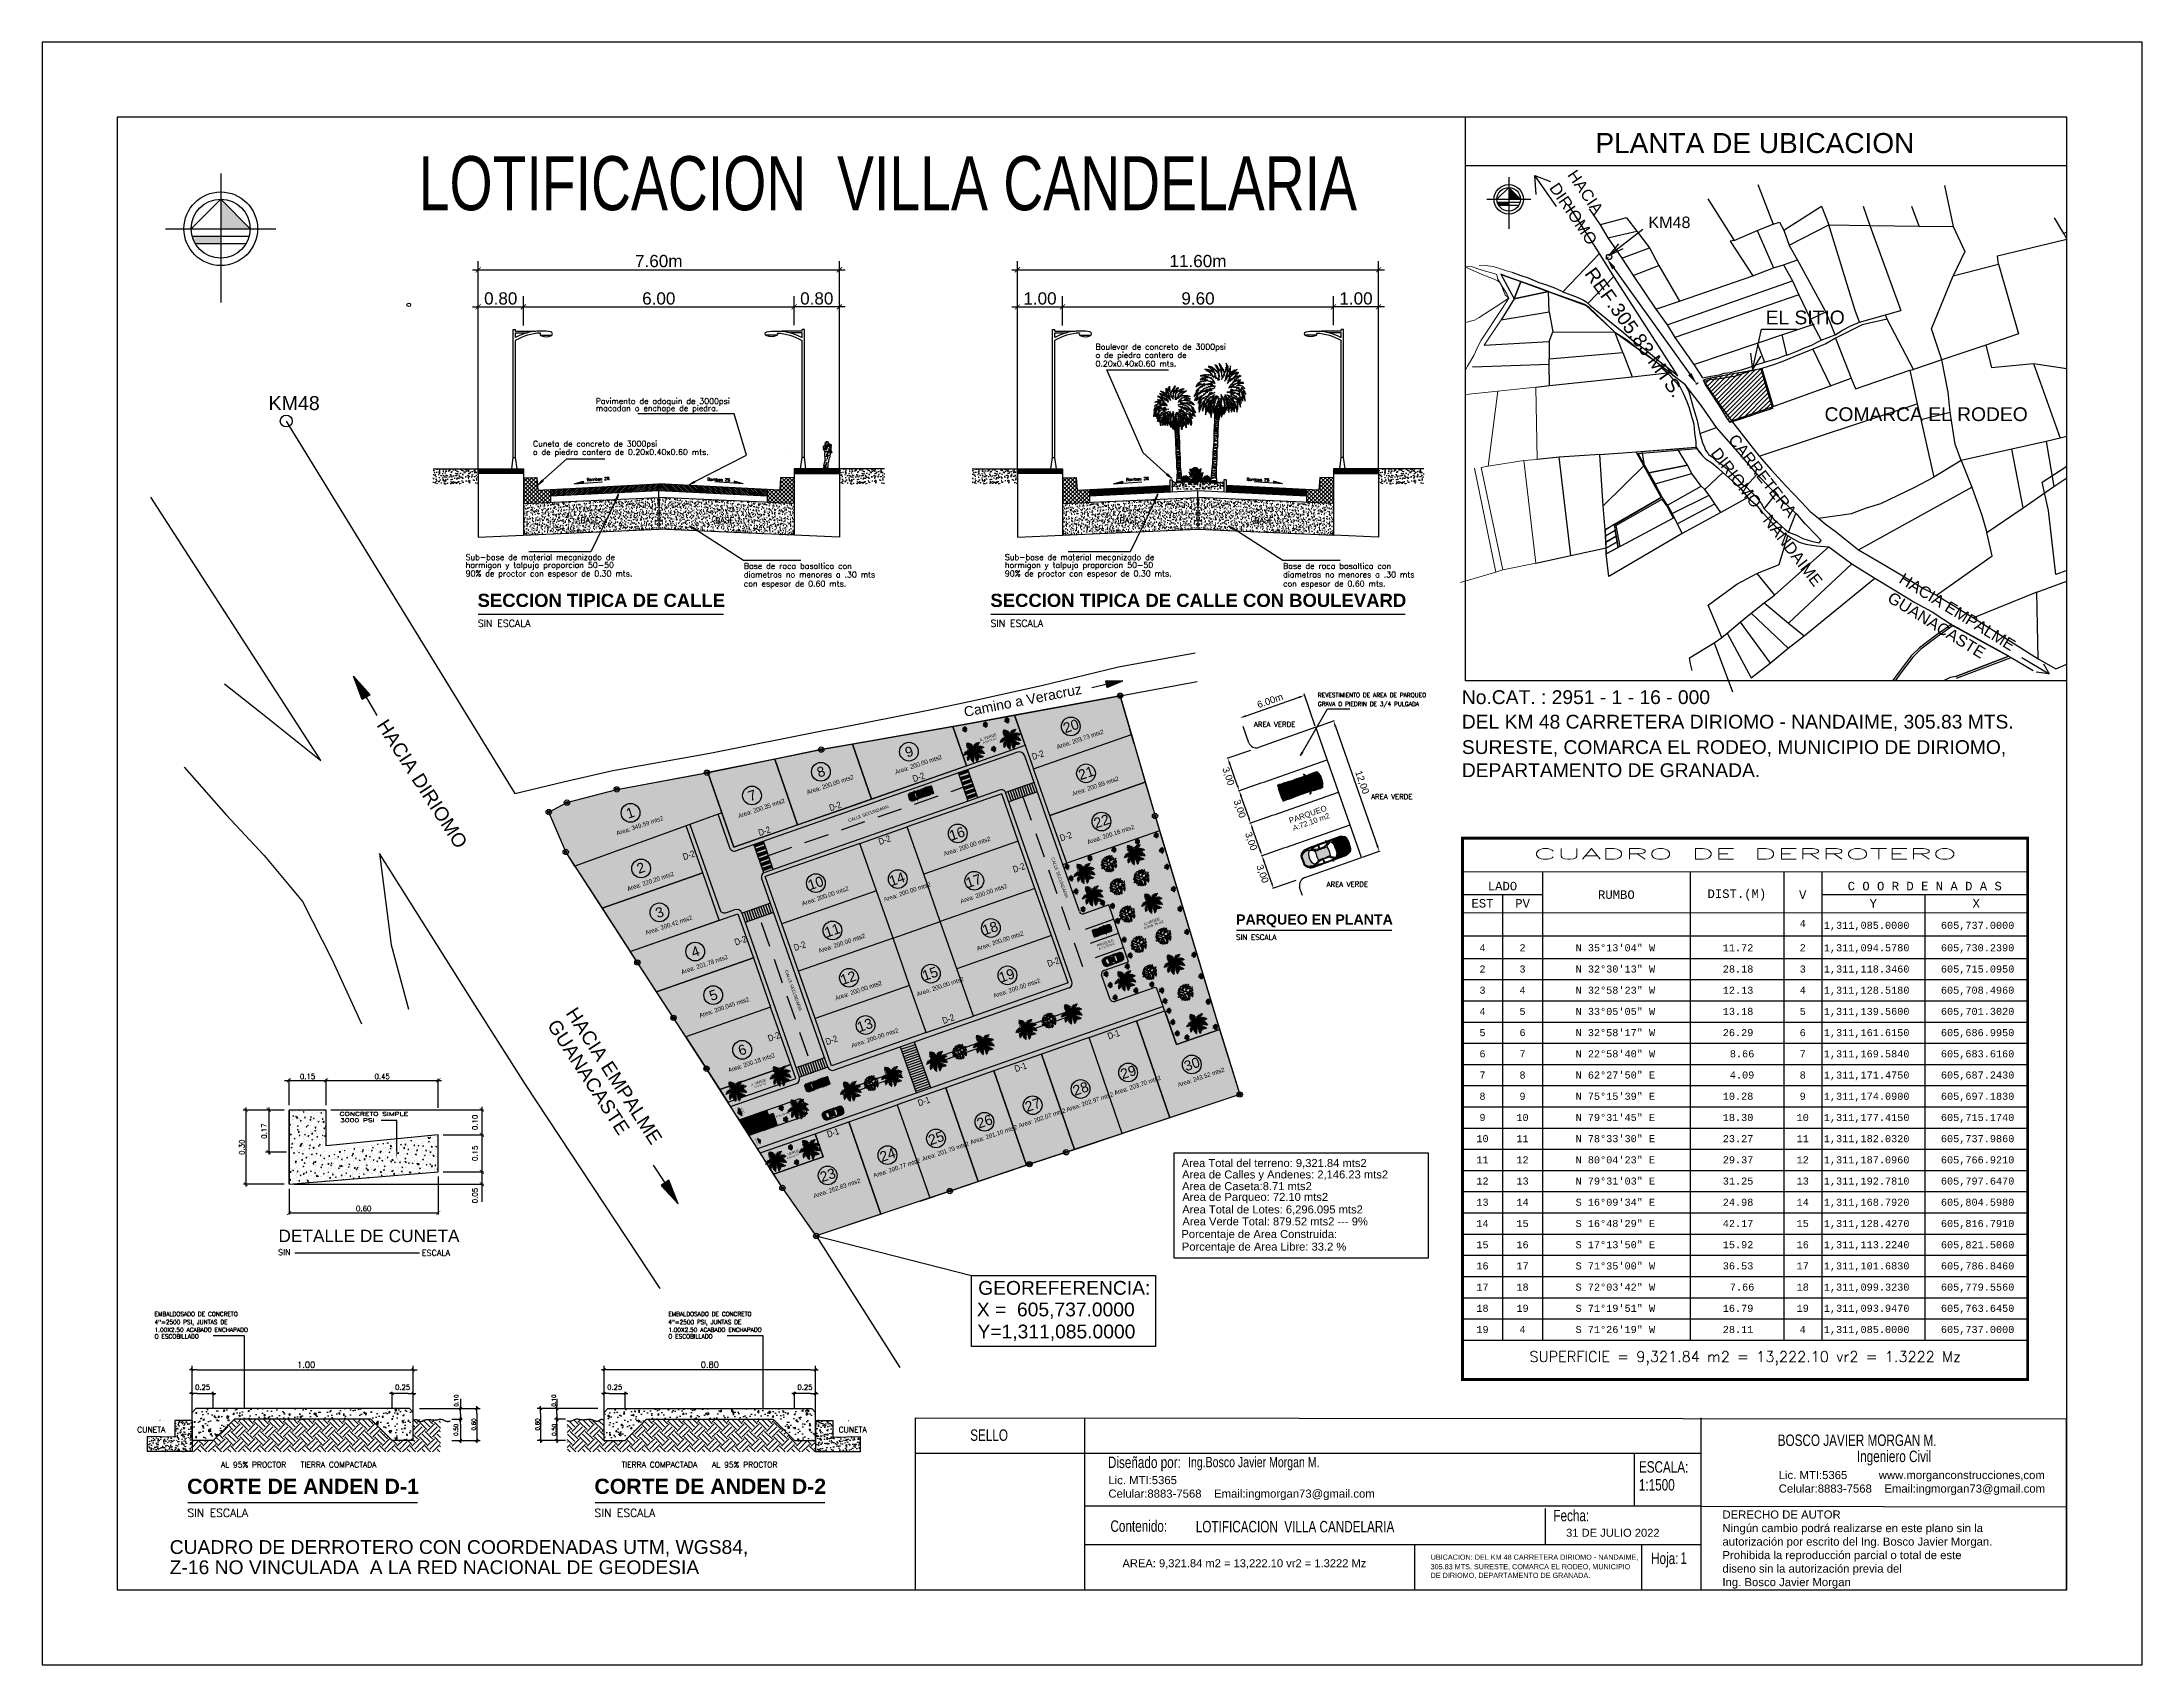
# Model space of a CAD drawing. Header units: millimetres. Extents: x 604786 to 1211550, y 1310999 to 2622648.
# Drawn here: x 604786 to 605205.1, y 1310999.4 to 1311323.2 of the extents above; entities that cross this region are included whole.
import ezdxf
from ezdxf.enums import TextEntityAlignment as Align

# ---------------------------------------------------------------- set-up
doc = ezdxf.new("R2010")
doc.units = ezdxf.units.MM
doc.header["$PDMODE"] = 32
doc.header["$PDSIZE"] = 0.3
doc.linetypes.add('0', pattern=[0])
for name, color, linetype in [('-42', 7, 'Continuous'), ('2', 1, 'Continuous'), ('acera', 8, 'Continuous'), ('ANDENES-TITO', 2, 'Continuous'), ('ARBOLES', 102, 'Continuous'), ('B', 3, 'Continuous'), ('BOULEVARD', 3, 'Continuous'), ('CAJETIN', 5, 'Continuous'), ('CERCO', 6, 'Continuous'), ('CIRCULO', 1, 'Continuous'), ('CIRCULOSLOTES', 2, 'Continuous'), ('COTAS', 3, 'Continuous'), ('CVL_CUADCON', 1, 'Continuous'), ('CVL_CUADCON_LIN', 8, 'Continuous'), ('CVL_CUADCON_TIT', 1, 'Continuous'), ('CVL_CUADCON_TX', 2, 'Continuous'), ('datos y tabla de areas', 170, 'Continuous'), ('EDIFICIOS', 4, 'Continuous'), ('elenarbi-free_blocks', 7, 'Continuous'), ('elenarbi-Trees', 42, 'Continuous'), ('FLORES', 7, 'Continuous'), ('FRAME 025', 7, 'Continuous'), ('MUEBLES', 1, 'Continuous'), ('NORTE', 7, 'Continuous'), ('P35', 3, 'Continuous'), ('PALME-1', 82, 'Continuous'), ('PAREDES', 8, 'Continuous'), ('Q01 - CALLES', 127, 'Continuous'), ('ROTULOS LOTES', 1, 'Continuous'), ('texto', 7, 'Continuous'), ('TEXTO 2', 7, 'Continuous'), ('Tubería A-Pluvial', 7, 'Continuous')]:
    doc.layers.add(name, color=color, linetype=linetype)
doc.layers.add('CARRO', color=7, linetype='Continuous', lineweight=18)
doc.layers.add('FRAME 070', color=7, linetype='Continuous', lineweight=70)
doc.styles.add('Ambientes', font='swiss.ttf', dxfattribs={"height": 0.2})
doc.styles.add('ARIALTEXT', font='')
doc.styles.add('B', font='arial.ttf', dxfattribs={"height": 0.0254})
doc.styles.add('CITYBLUEPRINT', font='romans.shx', dxfattribs={"width": 1.5, "height": 2.85})
doc.styles.add('HUECA1', font='HUECA1.shx')
doc.styles.add('MINIMO', font='arial.ttf', dxfattribs={"height": 3.6})
doc.styles.add('MONOTXT4', font='MONOTXT4.shx')
doc.styles.add('PI', font='arial.ttf', dxfattribs={"height": 0.4})
doc.styles.add('PUNTOS PI', font='arial.ttf', dxfattribs={"height": 2.75})
doc.styles.add('ROMANS', font='ROMANS', dxfattribs={"height": 0.2})
doc.styles.add('ROTULOS', font='arial.ttf', dxfattribs={"height": 3})
doc.styles.get("Standard").update_dxf_attribs({"font": 'arial.ttf'})
doc.styles.add('TSN - Arial Narrow', font='ARIALN.TTF')
doc.styles.add('TSN - Swis721 LtCn BT', font='swisscl.ttf')
doc.styles.get('ARIALTEXT').set_extended_font_data('Arial', bold=True)
doc.dimstyles.get("Standard").update_dxf_attribs({"dimtxt": 0.18, "dimasz": 0.18, "dimexe": 0.18, "dimexo": 0.0625, "dimgap": 0.09, "dimtad": 0, "dimtih": 1, "dimtoh": 1, "dimdec": 4, "dimzin": 0, "dimdsep": 46, "dimtxsty": 'Standard', "dimcen": 0.09, "dimadec": 0, "dimazin": 0, "dimtfac": 1, "dimtdec": 4, "dimtofl": 0, "dimtmove": 0, "dimatfit": 3, "dimfxl": 1, "dimtolj": 1, "dimtzin": 0, "dimarcsym": 0})
pattern_1 = [(45, (162315.2015, 465371.27529), (-0.119751247507, 0.119751247507), [])]

msp = doc.modelspace()

# ---------------------------------------------------------------- texts
for s, height, style, p in [('PLANTA DE UBICACION', 4, 'PI', (605095.99, 1311301.07)), ('o de piedra cantera de ', 1.1431, 'ROMANS', (604996.23, 1311260.19)), ('0.20x0.40x0.60 mts. ', 1.1431, 'ROMANS', (604996.23, 1311258.48)), ('Boulevar de concreto de 3000psi', 1.1431, 'ROMANS', (604996.23, 1311261.85)), ('Pavimento de adoquin de 3000psi', 1.1431, 'ROMANS', (604896.48, 1311251)), ('macadan o enchape de piedra. ', 1.1431, 'ROMANS', (604896.48, 1311249.58)), ('Cuneta de concreto de 3000psi', 1.1431, 'ROMANS', (604883.95, 1311242.5)), ('o de piedra cantera de 0.20x0.40x0.60 mts. ', 1.1431, 'ROMANS', (604883.95, 1311240.84)), ('Sub-base de material mecanizado de ', 1.1431, 'ROMANS', (604870.52, 1311219.86)), ('90%%% de proctor con espesor de 0.30 mts.', 1.1431, 'ROMANS', (604870.52, 1311216.61)), ('hormigon y talpuja proporcion 50-50', 1.1431, 'ROMANS', (604870.52, 1311218.3)), ('diametros no menores a .30 mts', 1.1431, 'ROMANS', (604926.04, 1311216.39)), ('Base de roca basaltica con', 1.1431, 'ROMANS', (604926.04, 1311218.11)), ('Sub-base de material mecanizado de ', 1.1431, 'ROMANS', (604978.14, 1311219.86)), ('90%%% de proctor con espesor de 0.30 mts.', 1.1431, 'ROMANS', (604978.14, 1311216.61)), ('hormigon y talpuja proporcion 50-50', 1.1431, 'ROMANS', (604978.14, 1311218.3)), ('diametros no menores a .30 mts', 1.1431, 'ROMANS', (605033.66, 1311216.39)), ('Base de roca basaltica con', 1.1431, 'ROMANS', (605033.66, 1311218.11)), ('con espesor de 0.60 mts.', 1.1431, 'ROMANS', (604926.04, 1311214.58)), ('con espesor de 0.60 mts.', 1.1431, 'ROMANS', (605033.66, 1311214.58)), ('REVESTIMIENTO DE AREA DE PARQUEO', 0.8438, 'ROMANS', (605040.61, 1311192.49)), ('No.CAT. : 2951 - 1 - 16 - 000', 2.75, 'PI', (605069.33, 1311191.13)), ('GRAVA O PIEDRIN DE 3/4 PULGADA', 0.8438, 'ROMANS', (605040.61, 1311190.73)), ('DEL KM 48 CARRETERA DIRIOMO - NANDAIME, 305.83 MTS.', 2.75, 'PI', (605069.33, 1311186.23)), ('AREA VERDE', 1.012, 'ROMANS', (605027.85, 1311186.56)), ('SURESTE, COMARCA EL RODEO, MUNICIPIO DE DIRIOMO,', 2.75, 'PI', (605069.33, 1311181.16)), ('DEPARTAMENTO DE GRANADA.', 2.75, 'PI', (605069.33, 1311176.55)), ('AREA VERDE', 1.012, 'ROMANS', (605051.23, 1311172.14)), ('AREA VERDE', 1.012, 'ROMANS', (605042.35, 1311154.66)), ('SIN', 1.165, 'ROMANS', (604833.08, 1311081.16)), ('ESCALA', 1.165, 'ROMANS', (604861.78, 1311081.03)), ('4"=2500 PSI, JUNTAS DE', 0.8438, 'ROMANS', (604808.44, 1311067.38)), ('EMBALDOSADO DE CONCRETO', 0.8438, 'ROMANS', (604808.44, 1311069)), ('1.00X2.50 ACABADO ENCHAPADO', 0.8438, 'ROMANS', (604808.44, 1311065.84)), ('4"=2500 PSI, JUNTAS DE', 0.8438, 'ROMANS', (604910.97, 1311067.38)), ('EMBALDOSADO DE CONCRETO', 0.8438, 'ROMANS', (604910.97, 1311069)), ('1.00X2.50 ACABADO ENCHAPADO', 0.8438, 'ROMANS', (604910.97, 1311065.84)), ('O ESCOBILLADO', 0.8438, 'ROMANS', (604808.44, 1311064.52)), ('O ESCOBILLADO', 0.8438, 'ROMANS', (604910.97, 1311064.52)), ('CUNETA', 1.107, 'ROMANS', (604804.98, 1311045.78)), ('CUNETA', 1.107, 'ROMANS', (604944.96, 1311045.78)), ('AL 95% PROCTOR', 1.1065, 'ROMANS', (604821.67, 1311038.79)), ('TIERRA COMPACTADA', 1.1065, 'ROMANS', (604837.59, 1311038.79)), ('TIERRA COMPACTADA', 1.1065, 'ROMANS', (604901.61, 1311038.79)), ('AL 95% PROCTOR', 1.1065, 'ROMANS', (604919.69, 1311038.79)), ('31 DE JULIO 2022', 1.5908, 'PI', (605090.14, 1311024.97)), ('Z-16 NO VINCULADA  A LA RED NACIONAL DE GEODESIA', 2.75, 'PI', (604811.46, 1311017.51)), ('CUADRO DE DERROTERO CON COORDENADAS UTM, WGS84,', 2.75, 'PI', (604811.46, 1311021.54)), ('AREA: 9,321.84 m2 = 13,222.10 vr2 = 1.3222 Mz', 1.5908, 'PI', (605001.6, 1311018.89)), ('UBICACION: DEL KM 48 CARRETERA DIRIOMO - NANDAIME,', 1.0313, 'PI', (605063.1, 1311020.38)), ('305.83 MTS. SURESTE, COMARCA EL RODEO, MUNICIPIO', 1.0313, 'PI', (605063.1, 1311018.48)), ('DE DIRIOMO, DEPARTAMENTO DE GRANADA.', 1.0313, 'PI', (605063.1, 1311016.75))]:
    msp.add_text(s, height=height, dxfattribs=dict(style=style)).set_placement(p)
at = {"style": 'ROMANS'}
for rotation, p in [(3.0589, (604894.71, 1311235.62)), (357.8748, (604918.75, 1311235.71)), (3.0589, (605002.32, 1311235.62)), (357.8748, (605026.37, 1311235.71))]:
    msp.add_text('Bombeo 2%%%', height=0.5716, rotation=rotation, dxfattribs=at).set_placement(p)
at = {"color": 7, "style": 'ROMANS'}
for p in [(604893.43, 1311227.21), (604920.31, 1311227.21), (605001.04, 1311227.21), (605027.92, 1311227.21)]:
    msp.add_text('BASE', height=1.143, dxfattribs=at).set_placement(p)
at = {"color": 1, "style": 'ROMANS'}
for height, p in [(1.371, (604872.94, 1311206.55)), (1.371, (604975.27, 1311206.55)), (1.579, (604814.97, 1311028.95)), (1.579, (604896.24, 1311028.95))]:
    msp.add_text('SIN ESCALA', height=height, dxfattribs=at).set_placement(p)
at = {"style": 'CITYBLUEPRINT', "width": 1.5}
for s, height, p in [('CONCRETO SIMPLE', 0.7371, (604845.35, 1311108.97)), ('3000 PSI', 0.737, (604845.47, 1311107.7))]:
    msp.add_text(s, height=height, dxfattribs=at).set_placement(p)
at = {"color": 3, "attachment_point": 1, "style": 'ARIALTEXT'}
for s, insert, char_height in [('SECCION TIPICA DE CALLE', (604872.9, 1311213.14), 2.6406), ('SECCION TIPICA DE CALLE CON BOULEVARD', (604975.24, 1311213.14), 2.6406), ('CORTE DE ANDEN D-1', (604814.94, 1311036.55), 3.0405), ('CORTE DE ANDEN D-2', (604896.21, 1311036.55), 3.0405)]:
    msp.add_mtext(s, dxfattribs=dict(at, insert=insert, char_height=char_height))
at = {"attachment_point": 5}
for s, insert, char_height, rotation, style in [('\\A1;6.00m', (605031.05, 1311191.8), 1.375, 19.331, 'PUNTOS PI'), ('\\A1;3,00', (605022.64, 1311176.67), 1.375, 289.3249, 'PUNTOS PI'), ('\\A1;12,00', (605049.36, 1311175.48), 1.375, 289.333, 'PUNTOS PI'), ('\\A1;3,00', (605024.91, 1311170.2), 1.375, 289.3249, 'PUNTOS PI'), ('\\A1;3,00', (605027.18, 1311163.72), 1.375, 289.3249, 'PUNTOS PI'), ('\\A1;3,00', (605029.46, 1311157.22), 1.375, 289.3249, 'PUNTOS PI'), ('\\A1;0.10', (604868.64, 1311052.14), 0.8, 90, 'ROMANS'), ('\\A1;0.10', (604888.11, 1311052.14), 0.8, 90, 'ROMANS'), ('\\A1;0.50', (604868.59, 1311046.3), 0.8, 90, 'ROMANS'), ('\\A1;0.60', (604872.13, 1311047.37), 0.8, 90, 'ROMANS'), ('\\A1;0.60', (604884.87, 1311047.37), 0.8, 90, 'ROMANS'), ('\\A1;0.50', (604888.17, 1311046.3), 0.8, 90, 'ROMANS')]:
    msp.add_mtext(s, dxfattribs=dict(at, insert=insert, char_height=char_height, rotation=rotation, style=style))
at = {"color": 30, "true_color": 0xf26722, "attachment_point": 5}
for s, insert, char_height, width, rotation in [('A. VERDE', (604974.79, 1311184.49), 0.542, 5.1074, 18.9389), ('A.VERDE', (605007.5, 1311147.75), 0.542, 1.5465, 19.4207), ('A. VERDE', (604928.93, 1311115.64), 0.493, 4.6431, 18.9389), ('A. VERDE', (604935.49, 1311101.51), 0.493, 4.6431, 18.9389)]:
    msp.add_mtext(s, dxfattribs=dict(at, insert=insert, char_height=char_height, width=width, rotation=rotation))
at = {"color": 5, "attachment_point": 5}
for s, insert, char_height, rotation in [('{\\C7;A:90.50 m2}', (604975.15, 1311183.83), 0.3912, 19.8701), ('{\\C7;A:72.10 m2}', (605039.24, 1311167.62), 1.0824, 19.6652), ('{\\C7;A:645.75 m2}', (605007.86, 1311147.09), 0.5195, 19.6652), ('{\\C7;A:72.10 m2}', (604998.44, 1311142.81), 0.4722, 19.6652), ('{\\C7;A:42.91 m2}', (604929.25, 1311115.04), 0.3556, 19.8701), ('{\\C7;A:45.94 m2}', (604933.75, 1311109.21), 0.3912, 19.9196), ('{\\C7;A:54.42 m2}', (604935.81, 1311100.91), 0.3556, 19.8701)]:
    msp.add_mtext(s, dxfattribs=dict(at, insert=insert, char_height=char_height, rotation=rotation))
at = {"color": 0, "linetype": 'Continuous', "lineweight": 25, "ltscale": 0.1, "attachment_point": 1, "rotation": 18.5755, "style": 'TSN - Arial Narrow'}
for s, insert, char_height, width in [('\\pi-2.62211,l4.37019,t4.37019;Area: 203.73 mts2', (604986.72, 1311182.41), 0.874, 14.1332), ('\\pi-2.62211,l4.37019,t4.37019;Area: 200.00 mts2', (604954.42, 1311177.37), 0.874, 14.1332), ('D-2', (604983.34, 1311181.19), 1.311, 21.1997), ('\\pi-2.62211,l4.37019,t4.37019;Area: 200.00 mts2', (604936.83, 1311173.36), 0.874, 14.1332), ('D-2', (604959.55, 1311176.78), 1.311, 21.1997), ('\\pi-2.62211,l4.37019,t4.37019;Area: 200.89 mts2', (604989.75, 1311173.04), 0.874, 14.1332), ('\\pi-2.62211,l4.37019,t4.37019;Area: 200.35 mts2', (604923.09, 1311168.63), 0.874, 14.1332), ('D-2', (604942.91, 1311170.97), 1.311, 21.1997), ('\\pi-2.62211,l4.37019,t4.37019;Area: 349.59 mts2', (604898.84, 1311165.16), 0.874, 14.1332), ('D-2', (604928.77, 1311166.02), 1.311, 21.1997), ('D-2', (604952.75, 1311164.24), 1.311, 21.1997), ('\\pi-2.62211,l4.37019,t4.37019;Area: 200.00 mts2', (604964.15, 1311161.05), 0.874, 14.1332), ('D-2', (604988.94, 1311164.95), 1.311, 21.1997), ('\\pi-2.62211,l4.37019,t4.37019;Area: 200.16 mts2', (604992.84, 1311163.42), 0.874, 14.1332), ('D-2', (604913.69, 1311161.21), 1.311, 21.1997), ('D-2', (604979.56, 1311158.69), 1.311, 21.1997), ('\\pi-2.62211,l4.37019,t4.37019;Area: 220.20 mts2', (604900.97, 1311154.06), 0.874, 14.1332), ('\\pi-2.62211,l4.37019,t4.37019;Area: 200.00 mts2', (604952.17, 1311151.95), 0.874, 14.1332), ('\\pi-2.62211,l4.37019,t4.37019;Area: 200.00 mts2', (604967.45, 1311151.62), 0.874, 14.1332), ('\\pi-2.62211,l4.37019,t4.37019;Area: 200.00 mts2', (604935.84, 1311151.13), 0.874, 14.1332), ('\\pi-2.62211,l4.37019,t4.37019;Area: 200.42 mts2', (604904.62, 1311145.31), 0.874, 14.1332), ('D-2', (604924.01, 1311144.18), 1.311, 21.1997), ('D-2', (604935.82, 1311143.08), 1.311, 21.1997), ('\\pi-2.62211,l4.37019,t4.37019;Area: 200.00 mts2', (604939.14, 1311141.69), 0.874, 14.1332), ('\\pi-2.62211,l4.37019,t4.37019;Area: 200.00 mts2', (604970.76, 1311142.18), 0.874, 14.1332), ('\\pi-2.62211,l4.37019,t4.37019;Area: 201.78 mts2', (604911.75, 1311137.48), 0.874, 14.1332), ('D-2', (604986.43, 1311139.89), 1.311, 21.1997), ('\\pi-2.62211,l4.37019,t4.37019;Area: 200.00 mts2', (604942.45, 1311132.26), 0.874, 14.1332), ('\\pi-2.62211,l4.37019,t4.37019;Area: 200.00 mts2', (604958.79, 1311133.08), 0.874, 14.1332), ('\\pi-2.62211,l4.37019,t4.37019;Area: 200.00 mts2', (604974.07, 1311132.74), 0.874, 14.1332), ('\\pi-2.62211,l4.37019,t4.37019;Area: 200.045 mts2', (604915.34, 1311128.8), 0.874, 14.1332), ('D-2', (604965.48, 1311128.53), 1.311, 21.1997), ('D-2', (604930.66, 1311124.99), 1.311, 21.1997), ('\\pi-2.62211,l4.37019,t4.37019;Area: 200.00 mts2', (604945.76, 1311122.82), 0.874, 14.1332), ('D-1', (604998.47, 1311125.42), 1.311, 21.1997), ('\\pi-2.62211,l4.37019,t4.37019;Area: 200.18 mts2', (604921.12, 1311117.87), 0.874, 14.1332), ('D-2', (604942.17, 1311124.31), 1.311, 21.1997), ('D-1', (604979.9, 1311118.92), 1.311, 21.1997), ('\\pi-2.62211,l4.37019,t4.37019;Area: 243.52 mts2', (605010.85, 1311114.96), 0.874, 14.1332), ('D-1', (604960.6, 1311112.09), 1.311, 21.1997), ('\\pi-2.62211,l4.37019,t4.37019;Area: 202.97 mts2', (604988.66, 1311110.06), 0.874, 14.1332), ('\\pi-2.62211,l4.37019,t4.37019;Area: 203.70 mts2', (604998.16, 1311113.35), 0.874, 14.1332), ('\\pi-2.62211,l4.37019,t4.37019;Area: 202.07 mts2', (604979.11, 1311106.83), 0.874, 14.1332), ('D-1', (604942.46, 1311105.83), 1.311, 21.1997), ('\\pi-2.62211,l4.37019,t4.37019;Area: 201.10 mts2', (604969.49, 1311103.52), 0.874, 14.1332), ('\\pi-2.62211,l4.37019,t4.37019;Area: 200.77 mts2', (604950.12, 1311096.86), 0.874, 14.1332), ('\\pi-2.62211,l4.37019,t4.37019;Area: 201.79 mts2', (604959.81, 1311100.19), 0.874, 14.1332), ('\\pi-2.62211,l4.37019,t4.37019;Area: 262.83 mts2', (604938.18, 1311092.82), 0.874, 14.1332)]:
    msp.add_mtext(s, dxfattribs=dict(at, insert=insert, char_height=char_height, width=width))
at = {"color": 30, "true_color": 0xf26722, "attachment_point": 5, "rotation": 19.4207}
for insert, char_height in [((605038.64, 1311168.99), 1.129), ((604998.18, 1311143.41), 0.493)]:
    msp.add_mtext('PARQUEO', dxfattribs=dict(at, insert=insert, char_height=char_height))
at = {"attachment_point": 5, "style": 'ROMANS'}
for s, insert, char_height in [('\\A1;1.00', (604838.69, 1311059.3), 1.2), ('\\A1;0.80', (604919.26, 1311059.3), 1.2), ('\\A1;0.25', (604818.03, 1311054.8), 1), ('\\A1;0.25', (604857.94, 1311054.8), 1), ('\\A1;0.25', (604900.27, 1311054.8), 1), ('\\A1;0.25', (604938.24, 1311054.8), 1)]:
    msp.add_mtext(s, dxfattribs=dict(at, insert=insert, char_height=char_height))
at = {"layer": 'CVL_CUADCON_TIT', "color": 1, "style": 'HUECA1', "width": 2.180836}
msp.add_text('CUADRO DE DERROTERO', height=2.1158, dxfattribs=at).set_placement((605083.57, 1311160.16), (605168.16, 1311160.16), align=Align.FIT)
at = {"layer": 'CVL_CUADCON_TIT', "color": 1, "style": 'MONOTXT4'}
for s, height, p in [('LADO', 1.693, (605077.44, 1311153.96)), ('C O O R D E N A D A S', 1.6926, (605161.71, 1311153.96)), ('EST', 1.693, (605073.45, 1311150.52)), ('PV', 1.693, (605081.45, 1311150.52)), ('Y', 1.69, (605151.44, 1311150.52)), ('X', 1.69, (605171.99, 1311150.52))]:
    msp.add_text(s, height=height, dxfattribs=at).set_placement(p, align=Align.CENTER)
at = {"layer": 'CVL_CUADCON_TIT', "color": 1}
for s, height, style, p in [('RUMBO', 1.693, 'MONOTXT4', (605100.17, 1311153.1)), ('DIST.(M)', 1.693, 'MONOTXT4', (605124.22, 1311153.1)), ('V', 1.69, 'MONOTXT4', (605137.36, 1311153.1)), ('SUPERFICIE = 9,321.84 m2 = 13,222.10 vr2 = 1.3222 Mz', 2.1158, 'HUECA1', (605125.86, 1311060.59))]:
    msp.add_text(s, height=height, dxfattribs=dict(at, style=style)).set_placement(p, align=Align.MIDDLE)
at = {"layer": 'CVL_CUADCON_TX', "style": 'PUNTOS PI'}
for s, rotation, p in [('HACIA ', 304.2647, (605090.3, 1311296.7)), ('DIRIOMO', 304.2647, (605086.68, 1311294.13)), ('CARRETERA', 307.8297, (605122.36, 1311243.84)), ('DIRIOMO - NANDAIME', 307.8297, (605118.87, 1311241.14)), ('HACIA EMPALME', 328.4136, (605156.37, 1311215.45)), ('GUANACASTE', 328.4136, (605154.06, 1311211.69))]:
    msp.add_text(s, height=2.3, rotation=rotation, dxfattribs=at).set_placement(p)
at = {"layer": 'CVL_CUADCON_TX', "color": 2, "linetype": 'Continuous', "style": 'PUNTOS PI'}
for height, p in [(2.3, (605110.76, 1311287.25)), (2.3, (605110.76, 1311287.25)), (2.8, (604836.29, 1311251.18))]:
    msp.add_text('KM48', height=height, dxfattribs=at).set_placement(p, align=Align.MIDDLE)
at = {"layer": 'CVL_CUADCON_TX', "style": 'PI'}
for s, p in [('EL SITIO', (605129.95, 1311266.89)), ('COMARCA EL RODEO', (605141.71, 1311247.59))]:
    msp.add_text(s, height=2.75, dxfattribs=at).set_placement(p)
at = {"layer": 'CVL_CUADCON_TX', "color": 2, "style": 'MONOTXT4'}
for s, height, p in [('4', 1.41, (605137.36, 1311146.62)), ('4', 1.41, (605073.45, 1311141.79)), ('2', 1.41, (605081.44, 1311141.79)), ('2', 1.41, (605137.36, 1311141.79)), ('2', 1.41, (605073.45, 1311137.55)), ('3', 1.41, (605081.44, 1311137.55)), ('3', 1.41, (605137.36, 1311137.55)), ('3', 1.41, (605073.45, 1311133.32)), ('4', 1.41, (605081.44, 1311133.32)), ('4', 1.41, (605137.36, 1311133.32)), ('4', 1.41, (605073.45, 1311129.09)), ('5', 1.41, (605081.44, 1311129.09)), ('5', 1.41, (605137.36, 1311129.09)), ('5', 1.41, (605073.45, 1311124.86)), ('6', 1.41, (605081.44, 1311124.86)), ('6', 1.41, (605137.36, 1311124.86)), ('6', 1.41, (605073.45, 1311120.63)), ('7', 1.41, (605081.44, 1311120.63)), ('7', 1.41, (605137.36, 1311120.63)), ('7', 1.41, (605073.45, 1311116.4)), ('8', 1.41, (605081.44, 1311116.4)), ('8', 1.41, (605137.36, 1311116.4)), ('8', 1.41, (605073.45, 1311112.16)), ('9', 1.41, (605081.44, 1311112.16)), ('9', 1.41, (605137.36, 1311112.16)), ('9', 1.41, (605073.45, 1311107.93)), ('10', 1.411, (605081.44, 1311107.93)), ('10', 1.411, (605137.36, 1311107.93)), ('10', 1.411, (605073.45, 1311103.7)), ('11', 1.411, (605081.44, 1311103.7)), ('11', 1.411, (605137.36, 1311103.7)), ('11', 1.411, (605073.45, 1311099.47)), ('12', 1.411, (605081.44, 1311099.47)), ('12', 1.411, (605137.36, 1311099.47)), ('12', 1.411, (605073.45, 1311095.24)), ('13', 1.411, (605081.44, 1311095.24)), ('13', 1.411, (605137.36, 1311095.24)), ('13', 1.411, (605073.45, 1311091.01)), ('14', 1.411, (605081.44, 1311091.01)), ('14', 1.411, (605137.36, 1311091.01)), ('14', 1.411, (605073.45, 1311086.77)), ('15', 1.411, (605081.44, 1311086.77)), ('15', 1.411, (605137.36, 1311086.77)), ('15', 1.411, (605073.45, 1311082.54)), ('16', 1.411, (605081.44, 1311082.54)), ('16', 1.411, (605137.36, 1311082.54)), ('16', 1.411, (605073.45, 1311078.31)), ('17', 1.411, (605081.44, 1311078.31)), ('17', 1.411, (605137.36, 1311078.31)), ('17', 1.411, (605073.45, 1311074.08)), ('18', 1.411, (605081.44, 1311074.08)), ('18', 1.411, (605137.36, 1311074.08)), ('18', 1.411, (605073.45, 1311069.85)), ('19', 1.411, (605081.44, 1311069.85)), ('19', 1.411, (605137.36, 1311069.85)), ('19', 1.411, (605073.45, 1311065.62)), ('4', 1.41, (605081.44, 1311065.62)), ('4', 1.41, (605137.36, 1311065.62))]:
    msp.add_text(s, height=height, dxfattribs=at).set_placement(p, align=Align.CENTER)
for s, height, p in [('1,311,085.0000', 1.4105, (605141.57, 1311146.27)), ('605,737.0000', 1.4105, (605164.94, 1311146.27)), ('N 35%%D13\'04" W', 1.4105, (605092.03, 1311141.79)), ('11.72', 1.411, (605121.4, 1311141.79)), ('1,311,094.5780', 1.4105, (605141.57, 1311141.79)), ('605,730.2390', 1.4105, (605164.94, 1311141.79)), ('N 32%%D30\'13" W', 1.4105, (605092.03, 1311137.55)), ('28.18', 1.411, (605121.4, 1311137.55)), ('1,311,118.3460', 1.4105, (605141.57, 1311137.55)), ('605,715.0950', 1.4105, (605164.94, 1311137.55)), ('N 32%%D58\'23" W', 1.4105, (605092.03, 1311133.32)), ('12.13', 1.411, (605121.4, 1311133.32)), ('1,311,128.5180', 1.4105, (605141.57, 1311133.32)), ('605,708.4960', 1.4105, (605164.94, 1311133.32)), ('N 33%%D05\'05" W', 1.4105, (605092.03, 1311129.09)), ('13.18', 1.411, (605121.4, 1311129.09)), ('1,311,139.5600', 1.4105, (605141.57, 1311129.09)), ('605,701.3020', 1.4105, (605164.94, 1311129.09)), ('N 32%%D58\'17" W', 1.4105, (605092.03, 1311124.86)), ('26.29', 1.411, (605121.4, 1311124.86)), ('1,311,161.6150', 1.4105, (605141.57, 1311124.86)), ('605,686.9950', 1.4105, (605164.94, 1311124.86)), ('N 22%%D58\'40" W', 1.4105, (605092.03, 1311120.63)), ('8.66', 1.411, (605122.81, 1311120.63)), ('1,311,169.5840', 1.4105, (605141.57, 1311120.63)), ('605,683.6160', 1.4105, (605164.94, 1311120.63)), ('N 62%%D27\'50" E', 1.4105, (605092.03, 1311116.4)), ('4.09', 1.411, (605122.81, 1311116.4)), ('1,311,171.4750', 1.4105, (605141.57, 1311116.4)), ('605,687.2430', 1.4105, (605164.94, 1311116.4)), ('N 75%%D15\'39" E', 1.4105, (605092.03, 1311112.16)), ('10.28', 1.411, (605121.4, 1311112.16)), ('1,311,174.0900', 1.4105, (605141.57, 1311112.16)), ('605,697.1830', 1.4105, (605164.94, 1311112.16)), ('N 79%%D31\'45" E', 1.4105, (605092.03, 1311107.93)), ('18.30', 1.411, (605121.4, 1311107.93)), ('1,311,177.4150', 1.4105, (605141.57, 1311107.93)), ('605,715.1740', 1.4105, (605164.94, 1311107.93)), ('N 78%%D33\'30" E', 1.4105, (605092.03, 1311103.7)), ('23.27', 1.411, (605121.4, 1311103.7)), ('1,311,182.0320', 1.4105, (605141.57, 1311103.7)), ('605,737.9860', 1.4105, (605164.94, 1311103.7)), ('N 80%%D04\'23" E', 1.4105, (605092.03, 1311099.47)), ('29.37', 1.411, (605121.4, 1311099.47)), ('1,311,187.0960', 1.4105, (605141.57, 1311099.47)), ('605,766.9210', 1.4105, (605164.94, 1311099.47)), ('N 79%%D31\'03" E', 1.4105, (605092.03, 1311095.24)), ('31.25', 1.411, (605121.4, 1311095.24)), ('1,311,192.7810', 1.4105, (605141.57, 1311095.24)), ('605,797.6470', 1.4105, (605164.94, 1311095.24)), ('S 16%%D09\'34" E', 1.4105, (605092.03, 1311091.01)), ('24.98', 1.411, (605121.4, 1311091.01)), ('1,311,168.7920', 1.4105, (605141.57, 1311091.01)), ('605,804.5980', 1.4105, (605164.94, 1311091.01)), ('S 16%%D48\'29" E', 1.4105, (605092.03, 1311086.77)), ('42.17', 1.411, (605121.4, 1311086.77)), ('1,311,128.4270', 1.4105, (605141.57, 1311086.77)), ('605,816.7910', 1.4105, (605164.94, 1311086.77)), ('S 17%%D13\'50" E', 1.4105, (605092.03, 1311082.54)), ('15.92', 1.411, (605121.4, 1311082.54)), ('1,311,113.2240', 1.4105, (605141.57, 1311082.54)), ('605,821.5060', 1.4105, (605164.94, 1311082.54)), ('S 71%%D35\'00" W', 1.4105, (605092.03, 1311078.31)), ('36.53', 1.411, (605121.4, 1311078.31)), ('1,311,101.6830', 1.4105, (605141.57, 1311078.31)), ('605,786.8460', 1.4105, (605164.94, 1311078.31)), ('S 72%%D03\'42" W', 1.4105, (605092.03, 1311074.08)), ('7.66', 1.411, (605122.81, 1311074.08)), ('1,311,099.3230', 1.4105, (605141.57, 1311074.08)), ('605,779.5560', 1.4105, (605164.94, 1311074.08)), ('S 71%%D19\'51" W', 1.4105, (605092.03, 1311069.85)), ('16.79', 1.411, (605121.4, 1311069.85)), ('1,311,093.9470', 1.4105, (605141.57, 1311069.85)), ('605,763.6450', 1.4105, (605164.94, 1311069.85)), ('S 71%%D26\'19" W', 1.4105, (605092.03, 1311065.62)), ('28.11', 1.411, (605121.4, 1311065.62)), ('1,311,085.0000', 1.4105, (605141.57, 1311065.62)), ('605,737.0000', 1.4105, (605164.94, 1311065.62))]:
    msp.add_text(s, height=height, dxfattribs=at).set_placement(p)
at = {"layer": 'CVL_CUADCON_TX', "color": 251, "true_color": 0x636466, "style": 'PUNTOS PI'}
for s, p in [('GEOREFERENCIA:', (604972.8, 1311073.26)), ('X =  605,737.0000', (604972.54, 1311068.95)), ('Y=1,311,085.0000', (604972.67, 1311064.55))]:
    msp.add_text(s, height=2.75, dxfattribs=at).set_placement(p)
at = {"layer": 'CVL_CUADCON_TX', "color": 2, "insert": (605103.76, 1311265.29), "char_height": 2.75, "attachment_point": 5, "rotation": 305.6782, "style": 'PUNTOS PI'}
msp.add_mtext('\\A1;REF.305.83 MTS.', dxfattribs=at)
at = {"layer": 'CVL_CUADCON_TX', "color": 0, "char_height": 1.6173, "attachment_point": 1, "style": 'PUNTOS PI'}
for s, insert, width in [('\\PLic. MTI:5365             \\PCelular:8883-7568    Email:ingmorgan73@gmail.com', (604998.79, 1311039.78), 55.5427), ('\\PLic. MTI:5365          www.morganconstrucciones,com   \\PCelular:8883-7568    Email:ingmorgan73@gmail.com', (605132.57, 1311040.79), 55.5427), ('DERECHO DE AUTOR\\PNingún cambio podrá realizarse en este plano sin la\\Pautorización por escrito del Ing. Bosco Javier Morgan.\\PProhibida la reproducción parcial o total de este \\Pdiseno sin la autorización previa del\\PIng. Bosco Javier Morgan\\P', (605121.34, 1311030.21), 56.2771)]:
    msp.add_mtext(s, dxfattribs=dict(at, insert=insert, width=width))
at = {"layer": 'datos y tabla de areas', "color": 7, "char_height": 2.439, "attachment_point": 5, "style": 'MINIMO'}
for s, insert in [('\\A1;7.60m', (604909.06, 1311279.51)), ('\\A1;11.60m', (605016.67, 1311279.51)), ('\\A1;0.80', (604877.52, 1311272.05)), ('\\A1;6.00', (604909.06, 1311272.05)), ('\\A1;0.80', (604940.59, 1311272.05)), ('\\A1;1.00', (604985.14, 1311272.05)), ('\\A1;9.60', (605016.67, 1311272.05)), ('\\A1;1.00', (605048.21, 1311272.05))]:
    msp.add_mtext(s, dxfattribs=dict(at, insert=insert))
at = {"layer": 'EDIFICIOS', "color": 18, "true_color": 0x000000, "style": 'Ambientes'}
msp.add_text('DETALLE DE CUNETA', height=2.4633, dxfattribs=at).set_placement((604833.16, 1311083.77))
at = {"layer": 'FRAME 025', "color": 0, "style": 'TSN - Swis721 LtCn BT'}
for s, height, p in [('LOTIFICACION  VILLA CANDELARIA', 10.7788, (604861.15, 1311295.06)), ('SELLO', 2.281, (604971.21, 1311045.25)), ('BOSCO JAVIER MORGAN M.', 2.2807, (605132.37, 1311044.23)), ('Ingeniero Civil', 2.2807, (605148.18, 1311041.02)), ('Diseñado por:', 2.2807, (604998.7, 1311039.82)), ('Ing.Bosco Javier Morgan M.', 2.0564, (605014.68, 1311039.87)), ('ESCALA:', 2.281, (605104.66, 1311038.9)), ('1:1500', 2.281, (605104.66, 1311035.33)), ('Fecha:', 2.281, (605087.6, 1311029.2)), ('Contenido:', 2.281, (604999.2, 1311027.1)), ('LOTIFICACION  VILLA CANDELARIA', 2.2807, (605016.24, 1311026.99)), ('Hoja:', 2.281, (605107.1, 1311020.66)), ('1', 2.28, (605112.95, 1311020.69))]:
    msp.add_text(s, height=height, dxfattribs=at).set_placement(p, align=Align.MIDDLE_LEFT)
at = {"layer": 'Q01 - CALLES', "color": 0, "style": 'B'}
for s, rotation, p in [('SALIDA', 113.5644, (604926.15, 1311109.52)), ('ENTRADA', 295.7588, (604928.11, 1311104.44))]:
    msp.add_text(s, height=0.238, rotation=rotation, dxfattribs=at).set_placement(p)
at = {"layer": 'ROTULOS LOTES', "color": 18, "true_color": 0x000000, "style": 'ROTULOS'}
for s, height, p in [('20', 2.014, (604990.16, 1311185.29)), ('9', 2.01, (604958.6, 1311180.43)), ('8', 2.01, (604941.02, 1311176.42)), ('21', 2.014, (604993.18, 1311175.92)), ('7', 2.01, (604927.27, 1311171.69)), ('1', 2.01, (604902.94, 1311168.23)), ('22', 2.014, (604996.28, 1311166.3)), ('16', 2.014, (604967.41, 1311163.83)), ('2', 2.01, (604905.06, 1311157.24)), ('10', 2.014, (604939.2, 1311153.95)), ('14', 2.014, (604955.43, 1311154.75)), ('17', 2.014, (604970.72, 1311154.39)), ('3', 2.01, (604908.8, 1311148.37)), ('11', 2.014, (604942.53, 1311144.51)), ('18', 2.014, (604974.02, 1311144.95)), ('4', 2.01, (604915.94, 1311140.54)), ('12', 2.014, (604945.71, 1311135.05)), ('15', 2.014, (604962.04, 1311135.87)), ('19', 2.014, (604977.33, 1311135.52)), ('5', 2.01, (604919.53, 1311131.86)), ('13', 2.014, (604949.02, 1311125.61)), ('6', 2.01, (604925.3, 1311120.93)), ('29', 2.014, (605001.6, 1311116.23)), ('30', 2.014, (605014.29, 1311117.83)), ('27', 2.014, (604982.54, 1311109.7)), ('28', 2.014, (604992.1, 1311112.94)), ('26', 2.014, (604972.93, 1311106.39)), ('25', 2.014, (604963.25, 1311103.07)), ('24', 2.014, (604953.56, 1311099.74)), ('23', 2.014, (604941.62, 1311095.69))]:
    msp.add_text(s, height=height, rotation=18.5755, dxfattribs=at).set_placement(p)
at = {"layer": 'texto', "color": 0, "style": 'PUNTOS PI'}
for s, height, rotation, p in [('Camino a Veracruz', 2, 11.1792, (604970.17, 1311188.55)), ('CALLE SECUNDARIA', 0.6131, 19.5364, (604947, 1311167.58)), ('CALLE SECUNDARIA', 0.6131, 289.494, (604987.36, 1311160.42)), ('CALLE SECUNDARIA', 0.6131, 289.6462, (604934.21, 1311137.89))]:
    msp.add_text(s, height=height, rotation=rotation, dxfattribs=at).set_placement(p)
at = {"layer": 'texto', "color": 7, "char_height": 1.595, "width": 250.6057, "attachment_point": 3, "style": 'ROTULOS'}
for s, insert in [('Area Total del terreno: {\\C1;9,321.84 mts2}', (605050.33, 1311100.34, -0.65)), ('Area de Calles y Andenes: {\\C1;2,146.23 mts2}', (605054.61, 1311098.06, -0.65)), ('Area de Caseta:{\\C1;8.71 mts2}', (605039.38, 1311095.73, -0.65)), ('Area de Parqueo: {\\C1;72.10 mts2}', (605042.64, 1311093.58, -0.65)), ('Area Total de Lotes: {\\C1;6,296.095 mts2}', (605049.57, 1311091.08, -0.65)), ('Area Verde Total: {\\C1;879.52 mts2 --- 9%}', (605050.58, 1311088.69, -0.65)), ('Porcentaje de Area Construida: ', (605044.45, 1311086.17, -0.65)), ('Porcentaje de Area Libre: {\\C1;33.2 %}', (605046.27, 1311083.66, -0.65))]:
    msp.add_mtext(s, dxfattribs=dict(at, insert=insert))
at = {"layer": 'TEXTO 2', "style": 'PUNTOS PI'}
for s, rotation, p in [('HACIA DIRIOMO', 302.8724, (604852.65, 1311186.93)), ('HACIA EMPALME', 303.0554, (604890.39, 1311129.45)), ('GUANACASTE', 303.0554, (604886.68, 1311127.04))]:
    msp.add_text(s, height=2.75, rotation=rotation, dxfattribs=at).set_placement(p)
at = {"layer": 'Tubería A-Pluvial', "char_height": 1.024, "attachment_point": 5, "style": 'ROMANS'}
for s, insert in [('\\A1;0.15', (604838.97, 1311116.81)), ('\\A1;0.45', (604853.86, 1311116.81)), ('\\A1;0.60', (604850.17, 1311090.46))]:
    msp.add_mtext(s, dxfattribs=dict(at, insert=insert))
at = {"layer": 'Tubería A-Pluvial', "char_height": 1.024, "attachment_point": 5, "rotation": 90, "style": 'ROMANS'}
for s, insert in [('\\A1;0.10', (604872.37, 1311107.65)), ('\\A1;0.30', (604825.86, 1311102.71)), ('\\A1;0.17', (604830.29, 1311105.91)), ('\\A1;0.15', (604872.37, 1311101.48)), ('\\A1;0.05', (604872.37, 1311093.05))]:
    msp.add_mtext(s, dxfattribs=dict(at, insert=insert))

# ---------------------------------------------------------------- blocks, each defined once
blk = doc.blocks.new('NORTE')
for points in [[(0, 0.4), (0, 0), (0.4, 0)], [(0, -0.1), (-0.387, -0.1, 0.067833), (-0.346, -0.2), (0, -0.2)]]:
    blk.add_hatch(color=256).paths.add_polyline_path(points)
for p, q in [((0, 0.75), (0, -1)), ((0, 0.4), (-0.4, 0)), ((0, 0.4), (0.4, 0)), ((-0.75, 0), (0.75, 0)), ((-0.387, -0.1), (0.387, -0.1)), ((-0.346, -0.2), (0.346, -0.2))]:
    blk.add_line(p, q)
for radius in [0.5, 0.4]:
    blk.add_circle((0, 0), radius)
blk = doc.blocks.new('carro1')
at = {"layer": 'P35'}
for color, points in [(146, [(-0.79, 1.85), (-0.82, 1.86), (-0.86, 3.09), (-0.85, 3.4), (-0.85, 3.45), (-0.75, 3.86), (-0.67, 4.07), (-0.59, 4.18), (-0.48, 4.23), (-0.44, 4.24), (-0.54, 4.16), (-0.64, 3.99), (-0.72, 3.75), (-0.79, 3.47), (-0.81, 3.34), (-0.81, 3.18), (-0.82, 2.95), (-0.82, 2.71), (-0.81, 2.62), (-0.82, 2.62), (-0.82, 2.53), (-0.8, 1.94)]), (9, [(-0.85, 3.55), (-0.83, 3.71), (-0.78, 3.96), (-0.73, 4.08), (-0.65, 4.18), (-0.56, 4.25), (-0.47, 4.3), (-0.33, 4.33), (0.28, 4.33), (0.43, 4.31), (0.53, 4.27), (0.66, 4.18), (0.73, 4.08), (0.81, 3.83), (0.84, 3.71), (0.85, 3.62), (0.85, 3.6), (0.81, 3.71), (0.75, 3.95), (0.69, 4.1), (0.64, 4.17), (0.53, 4.24), (0.44, 4.26), (0.34, 4.26), (-0.44, 4.27), (-0.56, 4.22), (-0.64, 4.16), (-0.72, 4.06), (-0.75, 3.93), (-0.8, 3.79)]), (146, [(-0.77, 1.66), (-0.79, 1.47), (-0.78, 1.28), (-0.72, 0.79), (-0.65, 0.47), (-0.61, 0.32), (-0.55, 0.27), (-0.64, 0.54), (-0.69, 0.63), (-0.69, 0.85), (-0.7, 0.96), (-0.69, 1.25), (-0.67, 1.45), (-0.69, 1.49), (-0.69, 1.53), (-0.56, 1.8), (-0.49, 1.91), (-0.39, 1.92), (-0.42, 2.21), (-0.42, 2.43), (-0.41, 2.72), (-0.4, 2.92), (-0.47, 3.03), (-0.54, 3.12), (-0.6, 3.23), (-0.67, 3.44), (-0.7, 3.65), (-0.73, 3.66), (-0.79, 3.41), (-0.79, 3.08), (-0.78, 2.95), (-0.74, 3.21), (-0.68, 3.25), (-0.61, 3.2), (-0.57, 3.07), (-0.52, 2.87), (-0.47, 2.65), (-0.47, 2.5), (-0.49, 2.22), (-0.52, 2.06), (-0.52, 2.02), (-0.55, 1.96), (-0.59, 1.94), (-0.65, 1.84), (-0.72, 1.71), (-0.76, 1.65)]), (146, [(0.77, 1.66), (0.79, 1.47), (0.78, 1.28), (0.72, 0.79), (0.66, 0.47), (0.62, 0.32), (0.56, 0.27), (0.64, 0.54), (0.69, 0.63), (0.7, 0.85), (0.71, 0.96), (0.7, 1.25), (0.67, 1.45), (0.7, 1.49), (0.69, 1.53), (0.57, 1.8), (0.5, 1.91), (0.4, 1.92), (0.42, 2.21), (0.43, 2.43), (0.42, 2.72), (0.4, 2.92), (0.48, 3.03), (0.55, 3.12), (0.61, 3.23), (0.68, 3.44), (0.71, 3.65), (0.74, 3.66), (0.79, 3.41), (0.79, 3.08), (0.79, 2.95), (0.74, 3.21), (0.69, 3.25), (0.62, 3.2), (0.57, 3.07), (0.52, 2.87), (0.48, 2.65), (0.48, 2.5), (0.49, 2.22), (0.52, 2.06), (0.52, 2.02), (0.56, 1.96), (0.6, 1.94), (0.65, 1.84), (0.72, 1.71), (0.77, 1.65)]), (146, [(0.79, 1.85), (0.82, 1.86), (0.86, 3.09), (0.85, 3.4), (0.85, 3.45), (0.75, 3.86), (0.67, 4.07), (0.59, 4.18), (0.48, 4.23), (0.44, 4.24), (0.54, 4.16), (0.64, 3.99), (0.72, 3.75), (0.79, 3.47), (0.81, 3.34), (0.81, 3.18), (0.82, 2.95), (0.82, 2.71), (0.81, 2.62), (0.82, 2.62), (0.82, 2.53), (0.8, 1.94)]), (8, [(-0.49, 2.6), (-0.49, 2.62), (-0.79, 2.62), (-0.8, 2.6)]), (9, [(-0.86, 1.23), (-0.86, 0.66), (-0.83, 0.55), (-0.77, 0.37), (-0.68, 0.2), (-0.65, 0.15), (-0.58, 0.1), (-0.45, 0.06), (-0.08, 0.01), (0.13, 0.01), (0.33, 0.04), (0.52, 0.08), (0.63, 0.13), (0.7, 0.22), (0.83, 0.49), (0.85, 0.6), (0.86, 1.41), (0.85, 1.41), (0.86, 1.33), (0.86, 0.66), (0.82, 0.54), (0.71, 0.29), (0.6, 0.17), (0.42, 0.11), (0.15, 0.08), (-0.09, 0.08), (-0.39, 0.11), (-0.55, 0.14), (-0.64, 0.21), (-0.71, 0.28), (-0.8, 0.49), (-0.84, 0.58), (-0.86, 0.69), (-0.85, 1.25)]), (30, [(-0.46, 0.13), (-0.53, 0.24), (-0.62, 0.31), (-0.69, 0.35), (-0.74, 0.38), (-0.71, 0.32), (-0.67, 0.26), (-0.61, 0.22), (-0.56, 0.18), (-0.51, 0.15), (-0.48, 0.14)]), (127, [(-0.67, 1.45), (-0.56, 1.18), (-0.5, 0.94), (-0.45, 0.65), (-0.43, 0.36), (-0.44, 0.13), (-0.25, 0.1), (0, 0.08), (0.16, 0.09), (0.32, 0.11), (0.44, 0.13), (0.43, 0.36), (0.46, 0.73), (0.52, 1.03), (0.6, 1.29), (0.67, 1.45), (0.54, 1.38), (0.42, 1.31), (0.21, 1.28), (0.06, 1.28), (-0.06, 1.28), (-0.34, 1.3), (-0.42, 1.31), (-0.54, 1.38)]), (30, [(0.46, 0.13), (0.53, 0.24), (0.62, 0.31), (0.69, 0.35), (0.74, 0.38), (0.71, 0.32), (0.67, 0.26), (0.61, 0.22), (0.56, 0.18), (0.51, 0.15), (0.48, 0.14)])]:
    blk.add_hatch(color=color, dxfattribs=at).paths.add_polyline_path(points)
h = blk.add_hatch(color=127, dxfattribs=at)
h.paths.add_polyline_path([(-0.28, 3.04), (-0.32, 3.03), (-0.37, 3.04), (-0.4, 3.04), (-0.43, 3.06), (-0.46, 3.09), (-0.52, 3.15), (-0.57, 3.24), (-0.6, 3.3), (-0.63, 3.4), (-0.61, 3.5), (-0.58, 3.54), (-0.54, 3.56), (-0.39, 3.63), (-0.24, 3.67), (-0.1, 3.7), (0.04, 3.7), (0.19, 3.68), (0.32, 3.65), (0.45, 3.61), (0.53, 3.57), (0.58, 3.54), (0.62, 3.46), (0.63, 3.42), (0.61, 3.34), (0.57, 3.24), (0.52, 3.15), (0.47, 3.09), (0.42, 3.06), (0.37, 3.04), (0.35, 3.03), (0.32, 3.03), (0.28, 3.04), (0.26, 3.04), (0.23, 3.05), (0.2, 3.05), (0.12, 3.06), (-0.04, 3.06), (-0.15, 3.06), (-0.23, 3.05), (-0.25, 3.04)], flags=16)
h.paths.add_polyline_path([(-0.39, 1.91), (-0.19, 1.9), (0, 1.89), (0.23, 1.9), (0.39, 1.91), (0.39, 1.91), (0.42, 2.3), (0.41, 2.69), (0.4, 2.92), (0.54, 3.12), (0.6, 3.23), (0.67, 3.44), (0.7, 3.65), (0.69, 3.81), (0.63, 3.97), (0.58, 4.06), (0.5, 4.17), (0.4, 4.26), (-0.4, 4.26), (-0.49, 4.18), (-0.57, 4.08), (-0.66, 3.89), (-0.69, 3.81), (-0.7, 3.65), (-0.67, 3.44), (-0.6, 3.23), (-0.44, 2.97), (-0.4, 2.92), (-0.41, 2.74), (-0.42, 2.65), (-0.42, 2.42), (-0.41, 2.14), (-0.4, 2)])
h = blk.add_hatch(color=8, dxfattribs=at)
edge = h.paths.add_edge_path()
edge.add_line((-0.77, 1.82), (-0.73, 1.76))
edge.add_arc((-0.77, 1.74), 0.0391, -47.4347, 31.9191, ccw=False)
edge.add_arc((-0.75, 1.74), 0.0265, 168.0279, 281.917, ccw=False)
edge.add_line((-0.77, 1.74), (-0.8, 1.78))
edge.add_line((-0.8, 1.78), (-0.82, 1.76))
edge.add_arc((-0.85, 1.79), 0.0403, 221.1586, 318.8414, ccw=False)
edge.add_line((-0.88, 1.76), (-0.93, 1.81))
edge.add_arc((-0.87, 1.86), 0.0746, 163.8715, 224.9725, ccw=False)
edge.add_line((-0.95, 1.88), (-0.77, 1.82))
h = blk.add_hatch(color=8, dxfattribs=at)
edge = h.paths.add_edge_path()
edge.add_line((0.77, 1.82), (0.73, 1.76))
edge.add_arc((0.77, 1.74), 0.0391, 508.0809, 587.4347)
edge.add_arc((0.75, 1.74), 0.0265, 258.083, 371.9721)
edge.add_line((0.77, 1.74), (0.8, 1.78))
edge.add_line((0.8, 1.78), (0.82, 1.76))
edge.add_arc((0.85, 1.79), 0.0403, 221.1586, 318.8414)
edge.add_line((0.88, 1.76), (0.93, 1.81))
edge.add_arc((0.87, 1.86), 0.0746, 315.0275, 376.1285)
edge.add_line((0.95, 1.88), (0.77, 1.82))
h = blk.add_hatch(color=146, dxfattribs=at)
h.paths.add_polyline_path([(-0.45, 0.18), (-0.54, 0.28), (-0.58, 0.38), (-0.65, 0.69), (-0.69, 1), (-0.66, 1.42), (-0.61, 1.25), (-0.53, 0.98), (-0.48, 0.72), (-0.46, 0.57), (-0.45, 0.42), (-0.44, 0.32), (-0.44, 0.21)])
h.paths.add_polyline_path([(-0.65, 0.37), (-0.75, 0.41), (-0.82, 0.58), (-0.84, 0.66), (-0.83, 1.07), (-0.83, 1.72), (-0.81, 1.75), (-0.79, 1.64), (-0.79, 1.2), (-0.75, 0.96), (-0.71, 0.73), (-0.7, 0.59), (-0.66, 0.44), (-0.63, 0.36)])
h = blk.add_hatch(color=146, dxfattribs=at)
h.paths.add_polyline_path([(0.45, 0.18), (0.54, 0.28), (0.58, 0.38), (0.65, 0.69), (0.69, 1), (0.66, 1.42), (0.61, 1.25), (0.53, 0.98), (0.48, 0.72), (0.46, 0.57), (0.45, 0.42), (0.44, 0.32), (0.44, 0.21)])
h.paths.add_polyline_path([(0.65, 0.37), (0.75, 0.41), (0.82, 0.58), (0.84, 0.66), (0.83, 1.07), (0.83, 1.72), (0.81, 1.75), (0.79, 1.64), (0.79, 1.2), (0.75, 0.96), (0.71, 0.73), (0.7, 0.59), (0.66, 0.44), (0.63, 0.36)])
at = {"layer": 'P35', "color": 7}
for p, q in [((-0.8, 2.63), (-0.49, 2.63)), ((-0.8, 2.62), (-0.49, 2.62)), ((-0.8, 2.6), (-0.49, 2.6)), ((-0.8, 2.59), (-0.49, 2.59)), ((0.8, 2.63), (0.49, 2.63)), ((0.8, 2.62), (0.49, 2.62)), ((0.8, 2.6), (0.49, 2.6)), ((0.8, 2.59), (0.49, 2.59)), ((-0.61, 0.19), (-0.61, 0.19))]:
    blk.add_line(p, q, dxfattribs=at)
for points in [[(-0.71, 4.04, 0.134107), (-0.79, 3.96, 0.076542), (-0.87, 3.45), (-0.87, 1.85, 0.085317)], [(-0.87, 3.45, -0.04536), (-0.71, 4.04, -0.316238), (-0.4, 4.26), (0, 4.26), (0.4, 4.26, -0.316238), (0.71, 4.04, -0.04536), (0.87, 3.45, -0.995785)], [(-0.81, 2.44), (-0.81, 3.24, -0.076793), (-0.66, 3.89, -3.166947)], [(-0.79, 3.96, -0.339592), (-0.29, 4.34), (0, 4.34), (0.29, 4.34, -0.339592), (0.79, 3.96, -1.295903)], [(-0.4, 4.26, 0.307984), (-0.67, 3.44, 0.021458), (-0.6, 3.23, 0.089138), (-0.47, 3.03, 0.076147), (-0.4, 2.92, 0.055297), (-0.39, 1.91, 0.055323)], [(0.4, 4.26, -0.307984), (0.67, 3.44, -0.021458), (0.6, 3.23, -0.089138), (0.47, 3.03, -0.076147), (0.4, 2.92, -0.055297), (0.39, 1.91, -0.055323)], [(0.81, 2.44), (0.81, 3.24, 0.076793), (0.66, 3.89, 3.166947)], [(0.87, 1.85), (0.87, 3.45, 0.076542), (0.79, 3.96, 0.134107), (0.71, 4.04)], [(-0.87, 3.12, 0.005985), (-0.83, 2.06), (-0.84, 1.84, 0.082522)], [(-0.77, 1.66), (-0.61, 1.93, -0.122145), (-0.55, 1.99, 0.205815), (-0.53, 2.02, 0.151874), (-0.63, 3.21, 0.290836), (-0.74, 3.22, 0.061376), (-0.78, 1.82)], [(0.77, 1.66), (0.61, 1.93, 0.122145), (0.55, 1.99, -0.205815), (0.53, 2.02, -0.151874), (0.63, 3.21, -0.290836), (0.74, 3.22, -0.061376), (0.78, 1.82)], [(0.84, 1.84), (0.84, 2.06, 0.005985), (0.87, 3.12)], [(-0.87, 1.75), (-0.87, 0.66, 0.085317), (-0.78, 0.37), (-0.67, 0.14, 0.150666), (-0.45, 0.05, 0.106558), (0.45, 0.05, 0.150666), (0.67, 0.14), (0.78, 0.37, 0.085317), (0.87, 0.66), (0.87, 1.75, 0.076542)], [(-0.84, 1.75), (-0.85, 0.66, 0.082522), (-0.75, 0.39), (-0.74, 0.38, 0.28772), (-0.44, 0.13, 0.107642), (0.44, 0.13, 0.28772), (0.74, 0.38), (0.75, 0.39, 0.082522), (0.85, 0.66), (0.84, 1.75, 0.005985)], [(-0.77, 1.75, 0.003758), (-0.77, 1.66)], [(0.77, 1.75, -0.003758), (0.77, 1.66)]]:
    blk.add_lwpolyline(points, format="xyb", dxfattribs=at)
for points in [[(0.58, 3.54, -0.244234), (0.62, 3.38, -0.10952), (0.49, 3.11, -0.34796), (0.23, 3.05, 0.037334), (-0.23, 3.05, -0.34796), (-0.49, 3.11, -0.10952), (-0.62, 3.38, -0.244234), (-0.58, 3.54, -0.276546)], [(-0.77, 1.82), (-0.73, 1.76, -0.360781), (-0.74, 1.71, -0.542329), (-0.77, 1.74), (-0.8, 1.78), (-0.82, 1.76, -0.454056), (-0.88, 1.76), (-0.93, 1.81, -0.273105), (-0.95, 1.88)], [(-0.45, 1.92, 0.328475), (-0.52, 1.88), (-0.69, 1.53, 0.439617), (-0.67, 1.45), (-0.42, 1.31, 0.06084), (0, 1.28, 0.06084), (0.42, 1.31), (0.67, 1.45, 0.439617), (0.69, 1.53), (0.52, 1.88, 0.328475), (0.45, 1.92, -0.057395)], [(0.77, 1.82), (0.73, 1.76, 0.360781), (0.74, 1.71, 0.542329), (0.77, 1.74), (0.8, 1.78), (0.82, 1.76, 0.454056), (0.88, 1.76), (0.93, 1.81, 0.273105), (0.95, 1.88)]]:
    blk.add_lwpolyline(points, format="xyb", close=True, dxfattribs=at)
for centre, radius, start, end in [((3.67, 1.56), 4.46, 177.4786, 196.1176), ((-0.9, -0.11), 0.515, 26.8399, 72.4584), ((1.38, 1.06), 2.08, 169.1317, 202.1569), ((-3.11, 0.36), 2.68, 355.1298, 24.1159), ((3.11, 0.36), 2.68, 155.8841, 184.8702), ((0.9, -0.11), 0.515, 107.5416, 153.1601), ((-1.38, 1.06), 2.08, 337.8431, 10.8683), ((-3.67, 1.56), 4.46, 343.8824, 2.5214)]:
    blk.add_arc(centre, radius, start, end, dxfattribs=at)
blk = doc.blocks.new('A$C03F432A0')
at = {"layer": 'CARRO'}
h = blk.add_hatch(color=8, dxfattribs=at)
edge = h.paths.add_edge_path()
edge.add_line((10.69, 7.73), (10.72, 7.79))
edge.add_arc((10.69, 7.81), 0.0394, 693.9499, 773.3037)
edge.add_arc((10.71, 7.82), 0.0268, 443.952, 557.8411)
edge.add_line((10.68, 7.81), (10.65, 7.77))
edge.add_line((10.65, 7.77), (10.64, 7.79))
edge.add_arc((10.61, 7.76), 0.0406, 407.0276, 504.7104)
edge.add_line((10.58, 7.78), (10.53, 7.72))
edge.add_arc((10.59, 7.68), 0.0753, 500.8965, 561.9975)
edge.add_line((10.52, 7.65), (10.69, 7.73))
h = blk.add_hatch(color=256, dxfattribs=at)
h.set_gradient(color1=(110, 110, 110), color2=(237, 237, 237), one_color=1, tint=0.93, name='SPHERICAL')
h.paths.add_polyline_path([(10.75, 8.85, 0.179944), (10.67, 8.64, -0.113297), (10.71, 8.89, -0.116156), (11.42, 9.07, -0.115969), (12.13, 8.9), (12.13, 8.9, -0.113297), (12.18, 8.65, -0.000135), (12.18, 8.65, 0.180082), (12.09, 8.86, 0.092939), (11.42, 8.98, 0.092939)])
h = blk.add_hatch(color=256, dxfattribs=at)
h.set_gradient(color1=(51, 135, 215), one_color=1, tint=1, name='SPHERICAL')
h.paths.add_polyline_path([(10.72, 7.72), (10.77, 7.72), (10.98, 7.25, -0.219951), (11.88, 7.25), (12.04, 7.6), (12.09, 7.69), (12.13, 7.69), (12.13, 7.94, 0.037404), (12.16, 8.43), (12.16, 8.54, -0.747961), (12.08, 8.55), (12.11, 7.87, 0.15127), (10.74, 7.86), (10.77, 8.54, -0.665118), (10.69, 8.54), (10.69, 8.43, 0.037404), (10.72, 7.94)])
h.paths.add_polyline_path([(10.78, 7.83, -0.165981), (12.08, 7.83), (11.85, 7.28, 0.189647), (11.02, 7.28)], flags=16)
h = blk.add_hatch(color=256, dxfattribs=at)
h.set_gradient(color1=(250, 246, 5), color2=(255, 254, 240), one_color=1, tint=0.97, name='SPHERICAL')
h.paths.add_polyline_path([(10.76, 8.64, 0.144872), (10.74, 8.67, 0.391406), (10.73, 8.67, 0.188365), (10.71, 8.64, -0.083561), (10.73, 8.76, -0.165877), (10.75, 8.79), (10.77, 8.79)])
h = blk.add_hatch(color=256, dxfattribs=at)
h.set_gradient(color1=(253, 124, 146), color2=(254, 220, 226), one_color=1, tint=0.93, name='SPHERICAL')
h.paths.add_polyline_path([(10.76, 8.64, 0.429703), (10.71, 8.64, -0.188943), (10.73, 8.67, -0.388639), (10.74, 8.67, -0.144872)])
h = blk.add_hatch(color=256, dxfattribs=at)
h.set_gradient(color1=(253, 124, 146), color2=(254, 220, 226), one_color=1, tint=0.93, name='SPHERICAL')
edge = h.paths.add_edge_path()
edge.add_ellipse((10.73, 8.61), major_axis=(0, 0.0204), ratio=0.780308, start_angle=0, end_angle=360, ccw=False)
h = blk.add_hatch(color=256, dxfattribs=at)
h.set_gradient(color1=(250, 246, 5), color2=(255, 254, 240), one_color=1, tint=0.97, name='SPHERICAL')
h.paths.add_polyline_path([(10.75, 8.55, -0.587503), (10.71, 8.55, -0.147486), (10.71, 8.6, 0.772926), (10.75, 8.6, -0.147486)])
h = blk.add_hatch(color=256, dxfattribs=at)
h.set_gradient(color1=(51, 135, 215), color2=(76, 150, 220), one_color=1, tint=0.58, name='SPHERICAL')
h.paths.add_polyline_path([(10.74, 6.76), (10.79, 6.76), (10.79, 7.62), (10.75, 7.7), (10.73, 7.7)])
h = blk.add_hatch(color=256, dxfattribs=at)
h.set_gradient(color1=(51, 135, 215), color2=(217, 233, 247), one_color=1, tint=0.91, name='SPHERICAL')
h.paths.add_polyline_path([(10.79, 7.92, -0.117513), (12.07, 7.93), (12.03, 8.86, 0.177138), (10.82, 8.86)])
h = blk.add_hatch(color=256, dxfattribs=at)
h.set_gradient(color1=(195, 230, 254), one_color=1, tint=1, name='CYLINDER')
h.paths.add_polyline_path([(11.03, 7.29, -0.178383), (11.84, 7.3), (12.05, 7.8, 0.287112), (12.02, 7.84, 0.1586), (10.83, 7.83, 0.286492), (10.81, 7.8)])
h = blk.add_hatch(color=256, dxfattribs=at)
h.set_gradient(color1=(195, 230, 254), one_color=1, tint=1)
h.paths.add_polyline_path([(10.82, 6.76), (10.95, 6.76), (10.95, 7.24), (10.82, 7.5)])
h = blk.add_hatch(color=256, dxfattribs=at)
h.set_gradient(color1=(51, 135, 215), color2=(238, 245, 252), one_color=1, tint=0.96, name='CYLINDER')
h.paths.add_polyline_path([(10.99, 6.26, 0.101169), (11.44, 6.17, 0.098906), (11.88, 6.26), (11.88, 7.24, 0.098789), (11.43, 7.34, 0.108512), (10.98, 7.23)])
h = blk.add_hatch(color=256, dxfattribs=at)
h.set_gradient(color1=(195, 230, 254), one_color=1, tint=1)
h.paths.add_polyline_path([(11.91, 6.77), (12.04, 6.77), (12.03, 7.5), (11.91, 7.24)])
h = blk.add_hatch(color=256, dxfattribs=at)
h.set_gradient(color1=(51, 135, 215), color2=(76, 150, 220), one_color=1, tint=0.58, name='SPHERICAL')
h.paths.add_polyline_path([(12.07, 6.77), (12.13, 6.77), (12.13, 7.66), (12.1, 7.66), (12.06, 7.6)])
h = blk.add_hatch(color=256, dxfattribs=at)
h.set_gradient(color1=(250, 246, 5), color2=(255, 254, 240), one_color=1, tint=0.97, name='SPHERICAL')
h.paths.add_polyline_path([(12.09, 8.64, -0.144872), (12.11, 8.67, -0.391406), (12.13, 8.67, -0.188365), (12.14, 8.64, 0.083561), (12.12, 8.76, 0.165877), (12.1, 8.79), (12.08, 8.79)])
h = blk.add_hatch(color=256, dxfattribs=at)
h.set_gradient(color1=(253, 124, 146), color2=(254, 220, 226), one_color=1, tint=0.93, name='SPHERICAL')
h.paths.add_polyline_path([(12.09, 8.64, -0.429703), (12.14, 8.64, 0.188943), (12.13, 8.67, 0.388639), (12.11, 8.67, 0.144872)])
h = blk.add_hatch(color=256, dxfattribs=at)
h.set_gradient(color1=(250, 246, 5), color2=(255, 254, 240), one_color=1, tint=0.97, name='SPHERICAL')
h.paths.add_polyline_path([(12.1, 8.56, 0.587503), (12.14, 8.56, 0.147486), (12.14, 8.6, -0.772926), (12.1, 8.6, 0.147486)])
h = blk.add_hatch(color=256, dxfattribs=at)
h.set_gradient(color1=(253, 124, 146), color2=(254, 220, 226), one_color=1, tint=0.93, name='SPHERICAL')
edge = h.paths.add_edge_path()
edge.add_ellipse((12.12, 8.61), major_axis=(0, 0.0204), ratio=0.780308, start_angle=0, end_angle=360)
h = blk.add_hatch(color=8, dxfattribs=at)
edge = h.paths.add_edge_path()
edge.add_line((12.17, 7.73), (12.14, 7.79))
edge.add_arc((12.18, 7.81), 0.0394, -233.3037, -153.9499, ccw=False)
edge.add_arc((12.15, 7.82), 0.0268, -17.8411, 96.048, ccw=False)
edge.add_line((12.18, 7.81), (12.21, 7.77))
edge.add_line((12.21, 7.77), (12.22, 7.79))
edge.add_arc((12.25, 7.76), 0.0406, 35.2896, 132.9724, ccw=False)
edge.add_line((12.28, 7.78), (12.33, 7.72))
edge.add_arc((12.27, 7.68), 0.0753, -21.9975, 39.1035, ccw=False)
edge.add_line((12.34, 7.65), (12.17, 7.73))
h = blk.add_hatch(color=256, dxfattribs=at)
h.set_gradient(color1=(110, 110, 110), color2=(237, 237, 237), one_color=1, tint=0.93, name='SPHERICAL')
h.paths.add_polyline_path([(10.73, 5.24, -0.000001), (10.73, 5.24, 0.029249), (11.44, 5.2, 0.029523), (12.15, 5.24, 0.384661), (12.2, 5.28, 0.075304), (12.18, 5.53), (12.15, 5.33, -0.347811), (12.11, 5.28, -0.031351), (11.44, 5.24, -0.031037), (10.77, 5.28, -0.348149), (10.73, 5.32), (10.7, 5.52, 0.075312), (10.69, 5.28, 0.384387)])
h = blk.add_hatch(color=256, dxfattribs=at)
h.set_gradient(color1=(51, 135, 215), color2=(76, 150, 220), one_color=1, tint=0.58, name='SPHERICAL')
h.paths.add_polyline_path([(10.7, 5.96), (10.73, 5.92), (10.76, 5.92), (10.79, 5.95), (10.79, 6.73), (10.73, 6.73), (10.74, 6.44, 0.034741)])
h = blk.add_hatch(color=256, dxfattribs=at)
h.set_gradient(color1=(51, 135, 215), one_color=1, tint=1, name='SPHERICAL')
h.paths.add_polyline_path([(12.18, 5.94), (12.16, 5.91), (12.1, 5.91), (12.06, 5.95), (11.89, 6.24), (11.87, 6.23), (12.07, 5.83, -0.066722), (11.44, 5.75, -0.066024), (10.81, 5.83), (11.01, 6.22), (10.98, 6.23), (10.82, 5.94), (10.78, 5.9), (10.72, 5.9), (10.7, 5.92, 0.028293), (10.72, 5.52), (10.74, 5.32, 0.304518), (10.77, 5.29), (10.8, 5.29), (10.8, 5.81, 0.12797), (12.08, 5.81), (12.08, 5.29), (12.11, 5.3, 0.280749), (12.14, 5.32, 0.017623), (12.18, 5.75)])
h = blk.add_hatch(color=256, dxfattribs=at)
h.set_gradient(color1=(51, 135, 215), color2=(212, 230, 247), one_color=1, tint=0.9, name='SPHERICAL')
h.paths.add_polyline_path([(10.81, 5.29, 0.063439), (12.07, 5.29), (12.07, 5.78, -0.118272), (10.81, 5.78)])
h = blk.add_hatch(color=256, dxfattribs=at)
h.set_gradient(color1=(195, 230, 254), one_color=1, tint=1)
h.paths.add_polyline_path([(10.84, 6.05), (10.95, 6.25), (10.95, 6.73), (10.83, 6.73)])
h = blk.add_hatch(color=256, dxfattribs=at)
h.set_gradient(color1=(195, 230, 254), one_color=1, tint=1)
h.paths.add_polyline_path([(10.84, 5.84, 0.134496), (12.03, 5.85), (11.85, 6.22, -0.182612), (11.02, 6.21)])
h = blk.add_hatch(color=256, dxfattribs=at)
h.set_gradient(color1=(195, 230, 254), one_color=1, tint=1)
h.paths.add_polyline_path([(11.91, 6.26), (12.05, 6.01), (12.05, 6.74), (11.91, 6.74)])
h = blk.add_hatch(color=256, dxfattribs=at)
h.set_gradient(color1=(51, 135, 215), color2=(76, 150, 220), one_color=1, tint=0.58, name='SPHERICAL')
h.paths.add_polyline_path([(12.08, 5.96), (12.11, 5.93), (12.15, 5.93), (12.18, 5.97), (12.18, 6.14, 0.030672), (12.13, 6.45), (12.13, 6.74), (12.07, 6.74)])
at = {"lineweight": 35}
for p, q in [((10.73, 7.7), (10.75, 7.7)), ((10.74, 6.76), (10.73, 7.7)), ((10.75, 7.7), (10.79, 7.62)), ((10.79, 7.62), (10.79, 6.76)), ((10.79, 6.76), (10.74, 6.76))]:
    blk.add_line(p, q, dxfattribs=at)
for centre, radius, start, end in [((10.78, 8.58), 0.0795, 150.0386, 198.709), ((10.73, 8.61), 0.0181, 19.3282, 156.1603), ((10.73, 8.57), 0.0256, 206.1491, 333.8509), ((10.68, 8.58), 0.078, 340.8643, 29.4697), ((12.17, 8.58), 0.078, 150.5303, 199.1357), ((12.12, 8.61), 0.0181, 23.8397, 160.6718), ((12.12, 8.57), 0.0256, 206.1491, 333.8509), ((12.07, 8.58), 0.0795, 341.291, 29.9614)]:
    blk.add_arc(centre, radius, start, end, dxfattribs=at)
at = {"layer": 'CARRO', "color": 7}
for p, q in [((10.52, 7.65), (10.69, 7.73)), ((10.58, 7.78), (10.53, 7.72)), ((10.65, 7.77), (10.64, 7.79)), ((10.68, 7.81), (10.65, 7.77)), ((10.69, 7.73), (10.72, 7.79)), ((12.17, 7.73), (12.14, 7.79)), ((12.34, 7.65), (12.17, 7.73)), ((12.18, 7.81), (12.21, 7.77)), ((12.21, 7.77), (12.22, 7.79)), ((12.28, 7.78), (12.33, 7.72))]:
    blk.add_line(p, q, dxfattribs=at)
at = {"layer": 'CARRO', "color": 0}
for p, q in [((10.68, 8.77), (10.67, 8.65)), ((10.67, 8.65), (10.69, 8.76)), ((10.71, 8.89), (10.68, 8.77)), ((10.69, 8.76), (10.76, 8.86)), ((10.69, 8.54), (10.7, 8.18)), ((10.7, 8.18), (10.72, 7.94)), ((10.72, 7.94), (10.72, 7.72)), ((10.72, 7.72), (10.77, 7.72)), ((10.73, 7.7), (10.75, 7.7)), ((10.74, 6.76), (10.73, 7.7)), ((10.74, 7.86), (10.77, 8.54)), ((10.75, 7.7), (10.79, 7.62)), ((10.76, 8.86), (10.9, 8.9)), ((10.77, 7.72), (10.98, 7.25)), ((11.02, 7.28), (10.78, 7.83)), ((10.79, 7.92), (10.82, 8.86)), ((10.79, 7.62), (10.79, 6.76)), ((11.03, 7.29), (10.81, 7.8)), ((10.82, 7.5), (10.95, 7.24)), ((10.82, 6.76), (10.82, 7.5)), ((11.06, 8.15), (11.17, 8.68)), ((11.06, 8.15), (11.17, 8.68)), ((11.06, 8.15), (11.17, 8.68)), ((11.77, 8.15), (11.65, 8.68)), ((11.77, 8.15), (11.65, 8.68)), ((11.77, 8.15), (11.65, 8.68)), ((11.84, 7.3), (12.05, 7.8)), ((12.08, 7.83), (11.85, 7.28)), ((11.88, 7.25), (12.09, 7.69)), ((11.91, 7.24), (12.03, 7.5)), ((12.03, 8.86), (12.07, 7.93)), ((12.03, 7.5), (12.03, 6.77)), ((12.06, 7.6), (12.1, 7.66)), ((12.07, 6.77), (12.06, 7.6)), ((12.08, 8.55), (12.11, 7.87)), ((12.15, 8.76), (12.09, 8.86)), ((12.09, 7.69), (12.13, 7.69)), ((12.1, 7.66), (12.13, 7.66)), ((12.17, 8.78), (12.13, 8.9)), ((12.13, 7.94), (12.15, 8.18)), ((12.13, 7.69), (12.13, 7.94)), ((12.13, 7.66), (12.13, 6.77)), ((12.18, 8.66), (12.15, 8.76)), ((12.15, 8.18), (12.16, 8.54)), ((12.18, 8.65), (12.17, 8.78)), ((10.69, 5.4), (10.7, 5.52)), ((10.7, 5.96), (10.71, 6.2)), ((10.73, 5.92), (10.7, 5.96)), ((10.7, 5.92), (10.72, 5.9)), ((10.7, 5.72), (10.7, 5.92)), ((10.74, 5.32), (10.7, 5.72)), ((10.7, 5.52), (10.72, 5.42)), ((10.71, 6.2), (10.74, 6.44)), ((10.72, 5.9), (10.78, 5.9)), ((10.76, 5.92), (10.73, 5.92)), ((10.79, 6.76), (10.74, 6.76)), ((10.79, 6.76), (10.74, 6.76)), ((10.74, 6.73), (10.79, 6.73)), ((10.74, 6.44), (10.74, 6.73)), ((10.79, 5.95), (10.76, 5.92)), ((10.78, 5.9), (10.82, 5.94)), ((10.79, 6.73), (10.79, 5.95)), ((10.8, 5.29), (10.8, 5.81)), ((11, 6.21), (10.81, 5.83)), ((11.12, 5.77), (10.81, 5.83)), ((10.81, 5.29), (10.81, 5.78)), ((10.95, 6.76), (10.82, 6.76)), ((10.82, 5.94), (10.98, 6.23)), ((10.83, 6.73), (10.84, 6.05)), ((10.95, 6.73), (10.83, 6.73)), ((10.84, 6.05), (10.95, 6.25)), ((10.84, 5.84), (11.02, 6.21)), ((10.95, 7.24), (10.95, 6.76)), ((10.95, 6.25), (10.95, 6.73)), ((10.99, 6.27), (10.98, 7.23)), ((10.98, 6.23), (11, 6.21)), ((11.44, 5.75), (11.12, 5.77)), ((11.75, 5.77), (11.44, 5.75)), ((12.07, 5.83), (11.75, 5.77)), ((12.03, 5.85), (11.85, 6.22)), ((11.89, 6.24), (11.87, 6.23)), ((11.87, 6.23), (12.07, 5.83)), ((11.88, 6.26), (11.88, 7.24)), ((12.06, 5.95), (11.89, 6.24)), ((11.91, 6.77), (11.91, 7.24)), ((12.03, 6.77), (11.91, 6.77)), ((11.91, 6.74), (11.91, 6.26)), ((12.05, 6.74), (11.91, 6.74)), ((11.91, 6.26), (12.05, 6.01)), ((12.05, 6.01), (12.05, 6.74)), ((12.1, 5.91), (12.06, 5.95)), ((12.13, 6.77), (12.07, 6.77)), ((12.07, 5.29), (12.07, 5.78)), ((12.08, 6.74), (12.13, 6.74)), ((12.08, 5.96), (12.08, 6.74)), ((12.11, 5.93), (12.08, 5.96)), ((12.08, 5.29), (12.08, 5.81)), ((12.16, 5.91), (12.1, 5.91)), ((12.15, 5.93), (12.11, 5.93)), ((12.13, 6.74), (12.13, 6.45)), ((12.13, 6.45), (12.16, 6.3)), ((12.14, 5.32), (12.18, 5.75)), ((12.18, 5.97), (12.15, 5.93)), ((12.16, 6.3), (12.18, 6.14)), ((12.18, 5.93), (12.16, 5.91)), ((12.18, 5.52), (12.16, 5.36)), ((12.18, 6.14), (12.18, 5.97)), ((12.18, 5.84), (12.18, 5.93)), ((12.18, 5.75), (12.18, 5.84)), ((12.18, 5.53), (12.2, 5.41)), ((10.69, 5.27), (10.69, 5.4)), ((10.7, 5.25), (10.69, 5.27)), ((10.73, 5.24), (10.7, 5.25)), ((11.09, 5.21), (10.73, 5.24)), ((11.44, 5.2), (11.09, 5.21)), ((11.8, 5.21), (11.44, 5.2)), ((12.15, 5.24), (11.8, 5.21)), ((12.18, 5.26), (12.15, 5.24)), ((12.2, 5.28), (12.18, 5.26)), ((12.2, 5.41), (12.2, 5.28))]:
    blk.add_line(p, q, dxfattribs=at)
at = {"layer": 'CARRO', "linetype": 'Continuous'}
for p, q in [((10.67, 8.64), (10.67, 8.56)), ((10.67, 8.56), (10.67, 8.39)), ((10.72, 6.45), (10.72, 7.92)), ((10.76, 7.71), (10.72, 7.71)), ((10.76, 7.88), (10.8, 8.87)), ((10.8, 7.63), (10.76, 7.71)), ((10.78, 7.83), (11.02, 7.28)), ((10.78, 7.83), (11.02, 7.28)), ((10.8, 7.63), (10.97, 7.25)), ((12.08, 7.83), (11.85, 7.28)), ((12.08, 7.83), (11.85, 7.28)), ((12.05, 7.6), (11.89, 7.26)), ((12.1, 7.89), (12.05, 8.87)), ((12.05, 7.6), (12.1, 7.68)), ((12.15, 6.46), (12.14, 7.93)), ((12.18, 8.65), (12.18, 8.57)), ((12.18, 8.57), (12.18, 8.4)), ((10.73, 5.91), (10.69, 5.95)), ((10.81, 6.75), (10.72, 6.75)), ((10.77, 5.91), (10.73, 5.91)), ((10.81, 5.95), (10.77, 5.91)), ((10.97, 6.75), (10.81, 6.75)), ((10.81, 5.95), (10.81, 6.75)), ((10.98, 6.25), (10.81, 5.95)), ((11.01, 6.22), (10.81, 5.83)), ((10.97, 6.75), (10.98, 6.25)), ((11.87, 6.23), (12.07, 5.83)), ((11.89, 6.75), (12.06, 6.76)), ((11.9, 6.25), (12.07, 5.96)), ((12.06, 6.76), (12.15, 6.76)), ((12.06, 6.76), (12.07, 5.96)), ((12.07, 5.96), (12.11, 5.92)), ((12.11, 5.92), (12.15, 5.92)), ((12.15, 5.92), (12.19, 5.96))]:
    blk.add_line(p, q, dxfattribs=at)
at = {"layer": 'CARRO'}
for p, q in [((10.69, 8.66), (10.69, 8.54)), ((10.69, 8.55), (10.69, 8.63)), ((10.69, 8.43), (10.69, 8.54)), ((10.69, 8.43), (10.69, 8.54)), ((10.72, 7.72), (10.72, 7.94)), ((10.72, 7.72), (10.72, 7.94)), ((10.77, 7.72), (10.72, 7.72)), ((10.77, 7.72), (10.72, 7.72)), ((10.73, 7.7), (10.75, 7.7)), ((10.74, 6.76), (10.73, 7.7)), ((10.77, 8.54), (10.74, 7.86)), ((10.77, 8.54), (10.74, 7.86)), ((10.75, 8.79), (10.77, 8.79)), ((10.75, 7.7), (10.79, 7.62)), ((10.76, 8.83), (10.78, 8.83)), ((10.76, 8.64), (10.77, 8.79)), ((10.78, 8.85), (10.77, 8.54)), ((10.77, 8.85), (10.78, 8.85)), ((10.78, 8.83), (10.77, 8.55)), ((10.98, 7.25), (10.77, 7.72)), ((10.98, 7.25), (10.77, 7.72)), ((10.79, 7.92), (10.82, 8.86)), ((10.79, 7.62), (10.79, 6.76)), ((11.03, 7.29), (10.81, 7.8)), ((10.82, 7.5), (10.95, 7.24)), ((10.82, 6.76), (10.82, 7.5)), ((11.84, 7.3), (12.05, 7.8)), ((12.04, 7.6), (11.88, 7.25)), ((12.04, 7.6), (11.88, 7.25)), ((11.91, 7.24), (12.03, 7.5)), ((12.07, 7.93), (12.03, 8.86)), ((12.03, 7.5), (12.04, 6.77)), ((12.09, 7.69), (12.04, 7.6)), ((12.09, 7.69), (12.04, 7.6)), ((12.06, 8.85), (12.08, 8.55)), ((12.09, 8.85), (12.06, 8.85)), ((12.1, 7.66), (12.06, 7.6)), ((12.06, 7.6), (12.07, 6.77)), ((12.07, 8.83), (12.08, 8.55)), ((12.09, 8.83), (12.07, 8.83)), ((12.1, 8.79), (12.08, 8.79)), ((12.09, 8.64), (12.08, 8.79)), ((12.08, 8.55), (12.11, 7.87)), ((12.08, 8.55), (12.11, 7.87)), ((12.13, 7.69), (12.09, 7.69)), ((12.13, 7.69), (12.09, 7.69)), ((12.1, 7.68), (12.14, 7.68)), ((12.13, 7.66), (12.1, 7.66)), ((12.13, 7.69), (12.13, 7.94)), ((12.13, 7.69), (12.13, 7.94)), ((12.13, 7.66), (12.13, 7.66)), ((12.13, 6.77), (12.13, 7.66)), ((12.17, 8.66), (12.16, 8.54)), ((12.16, 8.55), (12.16, 8.63)), ((12.16, 8.43), (12.16, 8.54)), ((12.16, 8.43), (12.16, 8.54)), ((10.7, 5.96), (10.73, 5.92)), ((10.7, 5.92), (10.72, 5.9)), ((10.73, 5.32), (10.7, 5.52)), ((10.72, 5.9), (10.78, 5.9)), ((10.74, 5.32), (10.72, 5.52)), ((10.73, 6.73), (10.74, 6.44)), ((10.79, 6.73), (10.73, 6.73)), ((10.73, 5.92), (10.76, 5.92)), ((10.79, 6.76), (10.74, 6.76)), ((10.76, 5.92), (10.79, 5.95)), ((10.78, 5.9), (10.82, 5.94)), ((10.79, 5.95), (10.79, 6.73)), ((10.8, 5.81), (10.8, 5.29)), ((10.81, 5.29), (10.81, 5.78)), ((10.95, 6.76), (10.82, 6.76)), ((10.82, 5.94), (10.98, 6.23)), ((10.83, 6.73), (10.95, 6.73)), ((10.84, 6.05), (10.83, 6.73)), ((10.83, 5.84), (11.02, 6.22)), ((10.95, 6.25), (10.84, 6.05)), ((10.84, 5.84), (11.02, 6.21)), ((10.95, 7.24), (10.95, 6.76)), ((10.95, 6.73), (10.95, 6.25)), ((10.99, 6.26), (10.98, 7.23)), ((11.01, 6.22), (10.98, 6.23)), ((12.05, 5.84), (11.85, 6.23)), ((12.03, 5.85), (11.85, 6.22)), ((11.89, 6.24), (11.87, 6.23)), ((11.88, 7.24), (11.88, 6.26)), ((11.89, 6.24), (12.06, 5.95)), ((11.91, 6.77), (11.91, 7.24)), ((12.04, 6.77), (11.91, 6.77)), ((12.05, 6.74), (11.91, 6.74)), ((11.91, 6.74), (11.91, 6.26)), ((11.91, 6.26), (12.05, 6.01)), ((12.05, 6.01), (12.05, 6.74)), ((12.06, 5.95), (12.1, 5.91)), ((12.07, 6.77), (12.13, 6.77)), ((12.07, 6.74), (12.13, 6.74)), ((12.08, 5.96), (12.07, 6.74)), ((12.07, 5.29), (12.07, 5.78)), ((12.08, 5.96), (12.11, 5.93)), ((12.08, 5.29), (12.08, 5.81)), ((12.1, 5.91), (12.16, 5.91)), ((12.11, 5.93), (12.15, 5.93)), ((12.13, 6.74), (12.13, 6.45)), ((12.15, 5.93), (12.18, 5.97)), ((12.15, 5.33), (12.18, 5.53)), ((12.16, 5.91), (12.18, 5.94)), ((12.18, 5.97), (12.18, 6.14)), ((12.18, 5.94), (12.18, 5.75)), ((10.8, 5.29), (10.78, 5.29)), ((12.11, 5.3), (12.08, 5.29))]:
    blk.add_line(p, q, dxfattribs=at)
at = {"layer": 'CARRO', "color": 0, "linetype": 'Continuous', "ltscale": 0.1}
for p, q in [((10.81, 6.75), (10.81, 7.62)), ((12.06, 6.76), (12.05, 7.6)), ((10.97, 6.75), (10.97, 7.25)), ((11.9, 6.25), (11.89, 7.26))]:
    blk.add_line(p, q, dxfattribs=at)
at = {"layer": 'CARRO', "color": 7}
for centre, radius, start, end in [((10.59, 7.68), 0.0753, 140.8965, 201.9975), ((10.61, 7.76), 0.0406, 47.0276, 144.7104), ((10.71, 7.82), 0.0268, 83.952, 197.8411), ((10.69, 7.81), 0.0394, 333.9499, 53.3037), ((12.18, 7.81), 0.0394, 126.6963, 206.0501), ((12.15, 7.82), 0.0268, 342.1589, 96.048), ((12.25, 7.76), 0.0406, 35.2896, 132.9724), ((12.27, 7.68), 0.0753, 338.0025, 39.1035)]:
    blk.add_arc(centre, radius, start, end, dxfattribs=at)
at = {"layer": 'CARRO', "linetype": 'Continuous'}
for centre, radius, start, end in [((11.24, 8.68), 0.57, 157.9282, 183.7774), ((11.24, 8.68), 0.57, 157.9282, 183.7774), ((10.99, 8.64), 0.324, 138.116, 178.9128), ((10.99, 8.64), 0.324, 138.116, 178.9128), ((13.37, 8.41), 2.7, 180.3091, 190.4175), ((11.43, 7.47), 1.6, 90.2952, 116.7972), ((11.43, 7.47), 1.6, 90.2952, 116.7972), ((11.43, 7.13), 1.85, 90.298, 111.5555), ((11.43, 7.13), 1.85, 90.298, 111.5555), ((11.44, 5.69), 2.29, 73.2841, 107.3483), ((11.45, 6.25), 1.09, 90.6212, 115.3933), ((11.43, 7.47), 1.6, 63.8352, 90.3162), ((11.43, 7.47), 1.6, 63.8352, 90.3162), ((11.43, 7.13), 1.85, 69.0768, 90.3162), ((11.43, 7.13), 1.85, 69.0661, 90.3088), ((11.42, 6.16), 1.18, 66.6544, 89.222), ((11.85, 8.64), 0.324, 1.6836, 42.5147), ((11.85, 8.64), 0.324, 1.6836, 42.5147), ((11.61, 8.68), 0.57, 356.8517, 22.7043), ((11.61, 8.68), 0.57, 356.8517, 22.7043), ((9.48, 8.39), 2.7, 350.2135, 0.3137), ((14.55, 5.91), 3.86, 171.868, 188.7642), ((11.5, 5.34), 0.819, 167.3704, 184.5982), ((11.5, 5.34), 0.819, 167.3704, 184.5982), ((11.43, 8.14), 2.4, 255.1269, 270.2365), ((11.44, 7.32), 1.16, 246.7241, 269.8317), ((11.41, 7.33), 1.16, 271.3312, 293.9254), ((11.43, 8.14), 2.4, 270.2365, 285.5055), ((8.33, 5.87), 3.86, 351.868, 8.7642), ((11.38, 5.34), 0.819, 356.0361, 13.2619), ((11.38, 5.34), 0.819, 356.0361, 13.2619), ((10.73, 5.28), 0.044, 185.2751, 269.1091), ((10.73, 5.28), 0.0417, 180.0745, 270.3162), ((10.78, 5.33), 0.0486, 187.6958, 262.9099), ((10.78, 5.33), 0.0486, 187.6958, 262.9099), ((11.41, 11.27), 6.07, 263.5833, 270.2847), ((11.4, 11.17), 5.98, 263.5555, 270.383), ((11.41, 10.62), 5.38, 263.1635, 270.2807), ((11.41, 10.62), 5.38, 263.1635, 270.2807), ((11.41, 10.62), 5.38, 270.2807, 277.4689), ((11.41, 10.62), 5.38, 270.2807, 277.4689), ((11.41, 11.27), 6.07, 270.2847, 277.0491), ((11.42, 11.17), 5.98, 270.2172, 277.0767), ((12.11, 5.33), 0.0486, 277.6958, 352.9099), ((12.11, 5.33), 0.0486, 277.6958, 352.9099), ((12.15, 5.28), 0.0417, 270.0745, 0.3162), ((12.15, 5.29), 0.0439, 271.2722, 355.4152)]:
    blk.add_arc(centre, radius, start, end, dxfattribs=at)
at = {"layer": 'CARRO'}
for centre, radius, start, end in [((11, 8.64), 0.314, 138.4633, 176.1973), ((10.99, 8.64), 0.292, 141.1819, 175.5429), ((10.84, 8.64), 0.149, 171.8011, 186.2799), ((10.73, 8.56), 0.0381, 203.0231, 343.7448), ((10.73, 8.56), 0.0451, 200.9772, 335.4915), ((10.73, 8.56), 0.0451, 200.9772, 335.4915), ((13.96, 8.42), 3.27, 179.8285, 188.3969), ((13.96, 8.42), 3.27, 179.8285, 188.3969), ((11.08, 8.63), 0.374, 159.2684, 178.3747), ((10.75, 8.63), 0.0485, 126.6493, 169.4474), ((10.73, 8.61), 0.0342, 40.8411, 133.8545), ((10.74, 8.61), 0.0298, 157.2613, 214.4621), ((10.73, 8.6), 0.0229, 194.5973, 345.4027), ((10.78, 8.58), 0.076, 168.283, 201.8425), ((10.73, 8.56), 0.0209, 209.1313, 330.8687), ((10.73, 8.6), 0.0168, 218.0529, 325.3267), ((10.78, 8.74), 0.0501, 119.6788, 157.352), ((10.73, 8.66), 0.0113, 41.4858, 126.4381), ((10.7, 8.63), 0.0608, 10.5549, 43.5278), ((10.71, 8.61), 0.0336, 328.7834, 15.3221), ((11.44, 5.66), 2.31, 73.1871, 107.5947), ((11.44, 5.66), 2.31, 73.1871, 107.5947), ((10.68, 8.58), 0.076, 338.1575, 11.717), ((11.44, 5.93), 2, 71.3854, 109.0818), ((11.44, 5.93), 2, 71.3854, 109.0818), ((11.46, 5.22), 2.78, 77.1826, 103.9917), ((10.85, 7.79), 0.0387, 109.7799, 173.7262), ((11.44, 7.2), 1.77, 70.332, 110.5123), ((11.44, 6.01), 1.92, 72.3655, 108.4137), ((11.44, 6.28), 1.07, 65.3905, 115.0094), ((11.44, 6.28), 1.07, 65.3905, 115.0094), ((11.44, 6.23), 1.13, 68.6977, 111.6514), ((11.44, 6.23), 1.13, 68.6977, 111.6514), ((11.44, 6.2), 1.17, 69.9389, 110.3959), ((12.01, 7.8), 0.0386, 6.1522, 70.2299), ((12.12, 8.56), 0.0451, 191.8425, 339.0228), ((12.12, 8.56), 0.0381, 196.2552, 336.9769), ((12.12, 8.56), 0.0451, 191.8425, 339.0228), ((11.85, 8.64), 0.314, 3.8027, 41.5367), ((11.86, 8.64), 0.292, 4.4571, 38.8181), ((12.15, 8.63), 0.0608, 136.4722, 169.4451), ((12.12, 8.62), 0.0342, 46.1455, 139.1589), ((12.07, 8.74), 0.0501, 22.648, 60.3212), ((12.14, 8.61), 0.0336, 164.6779, 211.2166), ((12.12, 8.6), 0.0229, 194.5973, 345.4027), ((12.17, 8.58), 0.076, 168.283, 201.8425), ((12.12, 8.57), 0.0209, 209.1313, 330.8687), ((12.12, 8.66), 0.0113, 53.5619, 138.5142), ((12.12, 8.6), 0.0168, 214.6733, 321.9471), ((11.77, 8.63), 0.374, 1.6253, 20.7316), ((12.1, 8.63), 0.0485, 10.5526, 53.3507), ((12.11, 8.61), 0.0298, 325.5379, 22.7387), ((8.89, 8.42), 3.27, 351.6031, 0.1715), ((8.89, 8.42), 3.27, 351.6031, 0.1715), ((12.07, 8.58), 0.076, 338.1575, 11.717), ((12.01, 8.64), 0.149, 353.7201, 8.1989), ((14.15, 5.93), 3.45, 171.6315, 179.5904), ((14.18, 5.87), 3.48, 179.2853, 185.7679), ((11.44, 8.28), 2.56, 255.4657, 284.6356), ((11.44, 8.41), 2.7, 256.5405, 283.5212), ((11.43, 7.96), 2.21, 254.1162, 286.1744), ((11.43, 8.01), 2.24, 254.8825, 285.5229), ((11.42, 7.24), 1.1, 248.4741, 293.068), ((11.42, 7.3), 1.17, 250.026, 291.4214), ((9.65, 5.96), 2.53, 4.1278, 11.155), ((6.09, 6.09), 6.09, 352.7396, 356.778), ((10.78, 5.33), 0.0372, 194.7089, 268.7689), ((11.43, 10.22), 4.97, 262.8585, 277.3781), ((12.1, 5.33), 0.0357, 282.2429, 344.971)]:
    blk.add_arc(centre, radius, start, end, dxfattribs=at)
at = {"layer": 'CARRO', "color": 0}
for centre, radius, start, end in [((11.43, 7.47), 1.6, 90, 116.1649), ((11.44, 5.66), 2.31, 73.1871, 107.5947), ((11.44, 5.93), 2, 71.3854, 109.0818), ((11.46, 5.22), 2.78, 77.1826, 103.9917), ((10.85, 7.79), 0.0402, 111.1613, 172.3448), ((11.44, 7.2), 1.77, 70.332, 110.5123), ((11.44, 6.01), 1.92, 72.3655, 108.4137), ((11.43, 7.14), 1.85, 69.0409, 106.9042), ((11.44, 6.28), 1.07, 65.3905, 115.0094), ((11.44, 6.27), 1.07, 65.4819, 115.62), ((11.44, 6.23), 1.13, 68.6977, 111.6514), ((11.44, 6.2), 1.17, 69.9389, 110.3959), ((11.41, 8.34), 0.418, 54.7339, 125.2661), ((11.41, 8.34), 0.418, 54.7339, 125.2661), ((11.41, 8.34), 0.418, 54.7339, 125.2661), ((11.43, 7.47), 1.6, 63.8351, 90), ((12.01, 7.8), 0.0386, 6.1314, 70.2507), ((11.44, 8.28), 2.56, 255.4657, 284.6356), ((11.44, 8.41), 2.7, 256.5405, 283.5212), ((11.43, 8.01), 2.24, 254.8825, 285.5229), ((11.43, 7.25), 1.09, 245.9993, 294.7002), ((11.42, 7.3), 1.17, 250.026, 291.4214), ((12.1, 5.34), 0.045, 254.3333, 341.6871)]:
    blk.add_arc(centre, radius, start, end, dxfattribs=at)
at = {"layer": 'CARRO', "extrusion": (0, 0, -1)}
blk.add_ellipse((10.73, 8.61), major_axis=(0, 0.0204), ratio=0.780308, dxfattribs=at)
at = {"layer": 'CARRO'}
blk.add_ellipse((12.12, 8.61), major_axis=(0, 0.0204), ratio=0.780308, dxfattribs=at)
blk = doc.blocks.new('A$C07152BA5')
for color, points in [(253, [(0.22, 1.97, -0.259639), (0.37, 2.13, 0.220286), (0.41, 2.17, -0.113371), (0.44, 2.23, 0.263392), (0.16, 2.04, 0.017024), (0.05, 1.51, 0.017024), (0, 0.96, 0.263392), (0.22, 0.7, -0.113371), (0.2, 0.77, 0.220286), (0.18, 0.82, -0.259639), (0.08, 1.01, -0.033073), (0.11, 1.5, -0.033073)]), (20, [(1.22, 0.87, -0.106131), (1.35, 1.78, 0.026443), (0.2, 1.92, 0.029246), (0.11, 1.5, 0.029244), (0.08, 1.06, 0.026443)]), (22, [(1.53, 0.69), (1.57, 0.66), (1.61, 0.64), (1.68, 0.64), (1.85, 1.86), (1.75, 1.9), (1.72, 1.89), (1.69, 1.86), (1.7, 1.86), (1.7, 1.82), (1.6, 1.28), (1.55, 0.73), (1.53, 0.7)]), (20, [(1.91, 1.85, -0.040568), (1.85, 1.86, 0.000001), (1.85, 1.86), (1.75, 1.9, -0.080462), (1.69, 1.87, -0.29919), (1.7, 1.82, 0.04011), (1.55, 0.73, -0.173827), (1.53, 0.7, 0.124776), (1.61, 0.64), (1.68, 0.64, -0.040567), (1.73, 0.64), (3, 0.46), (3.01, 0.43, -0.420767), (3.08, 0.46, -0.187968), (3.07, 0.53), (3.22, 1.57, -0.159998), (3.25, 1.63, -0.442685), (3.18, 1.68), (3.18, 1.67)]), (251, [(3.09, 0.53, 0.149276), (3.1, 0.49), (3.14, 0.41), (3.33, 1.67), (3.26, 1.61, 0.149276), (3.24, 1.57)]), (251, [(4.15, 0.11, 0.127017), (4.05, 0.1), (4.75, 0, 0.414214), (4.8, 0.04), (5.02, 1.55, 0.414214), (4.99, 1.6), (4.29, 1.7, 0.127017), (4.38, 1.67), (4.98, 1.58, -0.414214), (5, 1.56), (4.78, 0.04, -0.414214), (4.76, 0.02)])]:
    blk.add_hatch(color=color).paths.add_polyline_path(points)
h = blk.add_hatch(color=22)
h.paths.add_polyline_path([(0.08, 1.06, 0.00383), (0.08, 1.01, 0.241694), (0.17, 0.83, -0.127826), (0.19, 0.8, 0.022423), (0.63, 0.7), (1.24, 0.6, -0.363273), (1.26, 0.61), (1.61, 0.64, -0.124776), (1.53, 0.7, -0.207089), (1.5, 0.68), (1.28, 0.68, -0.375928), (1.23, 0.72, -0.012783), (1.22, 0.84, -0.028209)])
h.paths.add_polyline_path([(1.36, 1.81, -0.012783), (1.41, 1.92, -0.375928), (1.47, 1.94), (1.69, 1.87, 0.074378), (1.75, 1.9), (1.46, 2.02, -0.363273), (1.45, 2.03), (0.83, 2.11, 0.022423), (0.39, 2.14, -0.127826), (0.36, 2.12, 0.241694), (0.22, 1.97, 0.00383), (0.2, 1.92, -0.028209)])
h.paths.add_polyline_path([(3.12, 0.26), (3.13, 0.34, 0.169951), (3.12, 0.4), (3.08, 0.46, 0.420767), (3.01, 0.43), (3.03, 0.38), (2.95, 0.33), (2.93, 0.35), (2.92, 0.29)])
h.paths.add_polyline_path([(3.31, 1.68, 0.169951), (3.34, 1.74), (3.35, 1.82), (3.15, 1.85), (3.14, 1.79), (3.18, 1.79), (3.22, 1.74), (3.18, 1.68, 0.442685), (3.25, 1.63, -0.027154), (3.25, 1.63)])
h = blk.add_hatch(color=253)
h.paths.add_polyline_path([(0.19, 0.8, -0.147805), (0.2, 0.77, 0.203856), (0.25, 0.66, 0.166882), (0.42, 0.57), (0.95, 0.51, 0.115947), (1.09, 0.53), (1.11, 0.53, -0.123109), (1.2, 0.54), (1.33, 0.52), (1.35, 0.58), (0.69, 0.69, -0.025666)])
h.paths.add_polyline_path([(2.7, 0.32, -0.414214), (2.69, 0.34), (2.69, 0.35, -0.414214), (2.71, 0.37), (2.87, 0.34, -0.414214), (2.89, 0.33), (2.88, 0.31, -0.414214), (2.87, 0.3), (2.92, 0.29), (2.93, 0.35), (2.24, 0.45), (2.23, 0.39)])
h.paths.add_polyline_path([(1.39, 0.57), (1.37, 0.52, -0.011949), (1.37, 0.52), (2, 0.43, -0.414214), (1.99, 0.44), (1.99, 0.46, -0.414214), (2.01, 0.47), (2.18, 0.44, -0.414214), (2.19, 0.43), (2.19, 0.41, -0.414214), (2.17, 0.4), (2.23, 0.39), (2.24, 0.45)])
h.paths.add_polyline_path([(3.14, 1.79), (3.15, 1.85), (3.09, 1.85, -0.414214), (3.11, 1.84), (3.11, 1.82, -0.414214), (3.09, 1.81), (2.92, 1.84, -0.414214), (2.91, 1.85), (2.91, 1.87, -0.414214), (2.93, 1.88), (2.45, 1.95), (2.45, 1.89)])
h.paths.add_polyline_path([(1.6, 2.07, -0.011949), (1.6, 2.07), (1.6, 2.02), (2.45, 1.89), (2.45, 1.95), (2.4, 1.96, -0.414214), (2.41, 1.94), (2.41, 1.93, -0.414214), (2.39, 1.91), (2.22, 1.94, -0.414214), (2.21, 1.95), (2.21, 1.97, -0.414214), (2.23, 1.98)])
h.paths.add_polyline_path([(0.67, 2.29, 0.166882), (0.48, 2.26, 0.203856), (0.41, 2.17, -0.147805), (0.39, 2.14, -0.025666), (0.9, 2.11), (1.56, 2.02), (1.55, 2.08), (1.43, 2.1, -0.123109), (1.34, 2.13), (1.33, 2.14, 0.115947), (1.2, 2.2)])
h = blk.add_hatch(color=253)
h.paths.add_polyline_path([(3.89, 0.06, 0.138552), (4, 0.08), (4.05, 0.1, -0.138552), (4.15, 0.11), (4.76, 0.02, 0.414214), (4.78, 0.04), (4.79, 0.14), (4.76, 0.14), (4.75, 0.07, -0.414214), (4.73, 0.06), (3.13, 0.29), (3.12, 0.26), (3.19, 0.2, 0.150927), (3.29, 0.15)])
h.paths.add_polyline_path([(4.76, 0.14), (4.79, 0.14), (4.98, 1.46), (4.96, 1.46)])
h.paths.add_polyline_path([(4.97, 1.53), (4.96, 1.46), (4.98, 1.46), (5, 1.56, 0.414214), (4.98, 1.58), (4.38, 1.67, -0.138552), (4.28, 1.71), (4.24, 1.74, 0.138552), (4.14, 1.79), (3.54, 1.87, 0.150927), (3.43, 1.86), (3.35, 1.82), (3.34, 1.79), (4.95, 1.55, -0.414214)])
h = blk.add_hatch(color=254)
h.paths.add_polyline_path([(3.21, 0.5, 0.414214), (3.15, 0.46), (3.13, 0.34), (3.25, 0.32), (3.26, 0.38, -0.414214), (3.32, 0.42), (3.91, 0.34, -0.414214), (3.95, 0.28), (3.94, 0.22), (4.06, 0.21), (4.08, 0.32, 0.414214), (4.04, 0.38)])
h.paths.add_polyline_path([(3.49, 1.61, -0.414214), (3.45, 1.67), (3.46, 1.72), (3.34, 1.74), (3.32, 1.62, 0.414214), (3.36, 1.57), (4.19, 1.45, 0.414214), (4.25, 1.49), (4.27, 1.6), (4.15, 1.62), (4.14, 1.56, -0.414214), (4.08, 1.52)])
h.paths.add_polyline_path([(3.34, 1.79), (3.34, 1.74), (3.34, 1.74), (4.89, 1.51, -0.414214), (4.91, 1.49), (4.91, 1.47), (4.96, 1.46), (4.97, 1.53, 0.414214), (4.95, 1.55)])
h.paths.add_polyline_path([(4.91, 1.47), (4.71, 0.15), (4.76, 0.14), (4.96, 1.46)])
h.paths.add_polyline_path([(4.71, 0.15), (4.71, 0.13, -0.414214), (4.69, 0.11), (3.13, 0.34), (3.13, 0.34), (3.13, 0.29), (4.73, 0.06, 0.414214), (4.75, 0.07), (4.76, 0.14)])
h = blk.add_hatch()
h.set_pattern_fill('ANSI32', scale=0.5, angle=126.7007, style=0)
h.set_pattern_definition([(171.7007, (-15.16963, -3.5199), (-0.0270645, -0.1855364), []), (171.7007, (-15.22245, -3.44904), (-0.0270645, -0.1855364), [])])
edge = h.paths.add_edge_path()
edge.add_line((4.89, 1.51), (4.27, 1.6))
edge.add_line((4.27, 1.6), (4.25, 1.49))
edge.add_arc((4.2, 1.5), 0.05, -98.2993, -8.2993, ccw=False)
edge.add_line((4.19, 1.45), (3.36, 1.57))
edge.add_arc((3.37, 1.62), 0.05, 171.7007, 261.7007, ccw=False)
edge.add_line((3.32, 1.62), (3.15, 0.46))
edge.add_line((3.15, 0.46), (3.16, 0.48))
edge.add_line((3.16, 0.48), (3.18, 0.49))
edge.add_line((3.18, 0.49), (3.21, 0.5))
edge.add_line((3.21, 0.5), (4.04, 0.38))
edge.add_arc((4.03, 0.33), 0.05, -8.2993, 81.7007, ccw=False)
edge.add_line((4.08, 0.32), (4.06, 0.21))
edge.add_line((4.06, 0.21), (4.69, 0.11))
edge.add_arc((4.69, 0.13), 0.02, 261.7007, 351.7007)
edge.add_line((4.71, 0.13), (4.91, 1.49))
edge.add_arc((4.89, 1.49), 0.02, -8.2993, 81.7007)
h = blk.add_hatch(color=255)
h.paths.add_polyline_path([(3.94, 0.22), (3.95, 0.28, 0.414214), (3.91, 0.34), (3.32, 0.42, 0.414214), (3.26, 0.38), (3.25, 0.32)])
h.paths.add_polyline_path([(4.08, 1.52, 0.414214), (4.14, 1.56), (4.15, 1.62), (3.46, 1.72), (3.45, 1.67, 0.414214), (3.49, 1.61)])
at = {"color": 7}
for p, q in [((2.2, 0.48, 32.67), (2.21, 0.54, 32.67)), ((2.31, 0.47, 32.67), (2.32, 0.55, 32.67)), ((2.4, 1.87, 32.67), (2.39, 1.81, 32.67)), ((2.51, 1.85, 32.67), (2.5, 1.77, 32.67)), ((3.34, 1.74, 32.67), (3.13, 0.34, 32.67)), ((4.79, 0.14, 32.67), (4.71, 0.15, 32.67)), ((4.98, 1.46, 32.67), (4.91, 1.47, 32.67))]:
    blk.add_line(p, q, dxfattribs=at)
at = {"color": 7, "elevation": 32.67}
for points in [[(1.33, 0.52), (1.2, 0.54, 0.123109), (1.11, 0.53), (1.09, 0.53, -0.115947), (0.95, 0.51), (0.42, 0.57, -0.166882), (0.25, 0.66), (0.19, 0.71, -0.24416), (0, 0.96, -0.017024), (0.05, 1.51, -0.017024), (0.16, 2.04, -0.24416), (0.41, 2.22), (0.48, 2.26, -0.166882), (0.67, 2.29), (1.2, 2.2, -0.115947), (1.33, 2.14), (1.34, 2.13, 0.123109), (1.43, 2.1), (1.55, 2.08)], [(0.25, 0.66, -0.203856), (0.2, 0.77, 0.220286), (0.18, 0.82, -0.259639), (0.08, 1.01, -0.033073), (0.11, 1.5, -0.033073)], [(1.22, 0.87, -0.026443), (0.08, 1.06, 0.028209), (1.22, 0.84, 0.028209)], [(0.48, 2.26, 0.203856), (0.41, 2.17, -0.220286), (0.37, 2.13, 0.259639), (0.22, 1.97, 0.033073), (0.11, 1.5, 0.033073)], [(0.18, 0.81, 0.026365), (0.69, 0.69), (1.35, 0.58)], [(1.35, 1.78, 0.026443), (0.2, 1.92, -0.028209), (1.36, 1.81)], [(0.37, 2.14, -0.026365), (0.9, 2.11), (1.56, 2.02)], [(3, 0.46), (1.73, 0.64, 0.040557), (1.68, 0.64), (1.26, 0.61, 0.363273), (1.24, 0.6)], [(3, 0.45), (1.73, 0.63, 0.040663), (1.68, 0.64), (1.25, 0.61, 0.344567), (1.25, 0.6)], [(2.21, 0.54), (1.73, 0.61, 0.040319), (1.68, 0.61), (1.33, 0.59)], [(3.18, 1.67), (1.91, 1.85, -0.040557), (1.85, 1.86), (1.46, 2.02, -0.363273), (1.45, 2.03)], [(3.18, 1.67), (1.91, 1.86, -0.040663), (1.86, 1.87), (1.46, 2.02, -0.337216), (1.46, 2.03)], [(2.39, 1.81), (1.92, 1.88, -0.040319), (1.86, 1.89), (1.54, 2.02)], [(3.35, 1.82), (3.34, 1.74, -0.169951), (3.31, 1.68), (3.25, 1.63, 0.187968), (3.22, 1.57), (3.07, 0.53, 0.187968), (3.08, 0.46), (3.12, 0.4, -0.169951), (3.13, 0.34), (3.12, 0.26)], [(3.33, 1.67, -0.007467), (3.32, 1.66), (3.27, 1.62, 0.190767), (3.24, 1.57), (3.09, 0.53, 0.190767), (3.11, 0.48), (3.14, 0.42, -0.007467), (3.14, 0.41)], [(3.35, 1.82), (3.43, 1.86, -0.150927), (3.54, 1.87), (4.14, 1.79, -0.138552), (4.24, 1.74), (4.28, 1.71, 0.138552), (4.38, 1.67), (4.98, 1.58, -0.414214), (5, 1.56), (4.78, 0.04, -0.414214), (4.76, 0.02), (4.15, 0.11, 0.138552), (4.05, 0.1), (4, 0.08, -0.138552), (3.89, 0.06), (3.29, 0.15, -0.150927), (3.19, 0.2), (3.12, 0.26)], [(3.13, 0.29), (4.73, 0.06, 0.414214), (4.75, 0.07), (4.97, 1.53, 0.414214), (4.95, 1.55), (3.34, 1.79)], [(3.34, 1.74), (4.89, 1.51, -0.414214), (4.91, 1.49), (4.71, 0.13, -0.414214), (4.69, 0.11), (3.13, 0.34)], [(3.13, 0.34), (3.15, 0.46, -0.414214), (3.21, 0.5), (4.04, 0.38, -0.414214), (4.08, 0.32), (4.06, 0.21)], [(3.25, 0.32), (3.26, 0.38, -0.414214), (3.32, 0.42), (3.91, 0.34, -0.414214), (3.95, 0.28), (3.94, 0.22)], [(3.34, 1.74), (3.32, 1.62, 0.414214), (3.36, 1.57), (4.19, 1.45, 0.414214), (4.25, 1.49), (4.27, 1.6)], [(3.46, 1.72), (3.45, 1.67, 0.414214), (3.49, 1.61), (4.08, 1.52, 0.414214), (4.14, 1.56), (4.15, 1.62)], [(4.29, 1.7), (4.99, 1.6, -0.414214), (5.02, 1.55), (4.8, 0.04, -0.414214), (4.75, 0), (4.05, 0.1)]]:
    blk.add_lwpolyline(points, format="xyb", dxfattribs=at)
for points in [[(1.35, 0.59), (0.63, 0.7)], [(1.56, 2.01), (0.83, 2.11)], [(3.12, 0.26), (1.37, 0.52)], [(1.39, 0.57), (2.97, 0.34), (3.03, 0.38), (3, 0.46), (3, 0.39), (2.96, 0.37), (2.22, 0.48), (1.39, 0.58)], [(1.6, 2.07), (3.35, 1.82)], [(1.6, 2.02), (3.18, 1.79), (3.22, 1.74), (3.18, 1.67), (3.19, 1.73), (3.16, 1.76), (2.43, 1.87), (1.6, 2.01)], [(2.23, 0.39), (2.24, 0.45), (2.22, 0.48), (2.24, 0.56)], [(2.34, 0.46), (2.35, 0.52), (2.89, 0.44), (2.88, 0.38)], [(2.45, 1.95), (2.45, 1.89), (2.43, 1.87), (2.41, 1.78)], [(2.54, 1.85), (2.53, 1.79), (3.07, 1.71), (3.08, 1.77)], [(2.92, 0.29), (2.93, 0.35), (2.91, 0.38), (2.92, 0.46)], [(3.15, 1.85), (3.14, 1.79), (3.11, 1.77), (3.1, 1.68)]]:
    blk.add_lwpolyline(points, dxfattribs=at)
for points in [[(1.7, 1.82, 0.04011), (1.55, 0.73, -0.39514), (1.5, 0.68), (1.28, 0.68, -0.375928), (1.23, 0.72, -0.140002), (1.41, 1.92, -0.375928), (1.47, 1.94), (1.67, 1.88, -0.39514)], [(1.48, 0.7), (1.3, 0.7, -0.378284), (1.25, 0.74, -0.135799), (1.42, 1.89, -0.378284), (1.48, 1.92), (1.65, 1.87, -0.394364), (1.68, 1.81, 0.038765), (1.53, 0.75, -0.394364)], [(1.35, 0.58), (1.32, 0.51, 0.158527), (1.32, 0.46), (1.35, 0.39, 0.176975), (1.36, 0.37), (1.39, 0.37, 0.362641), (1.41, 0.38), (1.38, 0.5, 0.23121), (1.37, 0.52), (1.39, 0.57, 0.49293), (1.38, 0.59), (1.36, 0.59, 0.338625)], [(1.56, 2.01), (1.55, 2.09, -0.158527), (1.56, 2.14), (1.61, 2.2, -0.176975), (1.63, 2.22), (1.66, 2.21, -0.362641), (1.67, 2.2), (1.61, 2.09, -0.23121), (1.6, 2.07), (1.6, 2.01, -0.49293), (1.59, 2), (1.57, 2.01, -0.338625)], [(1.99, 0.44), (1.99, 0.46, -0.414214), (2.01, 0.47), (2.18, 0.44, -0.414214), (2.19, 0.43), (2.19, 0.41, -0.414214), (2.17, 0.4), (2, 0.43, -0.414214)], [(2, 0.45), (2, 0.45, -0.414214), (2.01, 0.46), (2.18, 0.44, -0.414214), (2.19, 0.43), (2.19, 0.42, -0.414214), (2.17, 0.42), (2.01, 0.44, -0.414214)], [(2.21, 1.97), (2.21, 1.95, 0.414214), (2.22, 1.94), (2.39, 1.91, 0.414214), (2.41, 1.93), (2.41, 1.94, 0.414214), (2.4, 1.96), (2.23, 1.98, 0.414214)], [(2.22, 1.96), (2.22, 1.95, 0.414214), (2.23, 1.94), (2.39, 1.92, 0.414214), (2.4, 1.93), (2.4, 1.93, 0.414214), (2.4, 1.94), (2.23, 1.96, 0.414214)], [(2.69, 0.34), (2.69, 0.35, -0.414214), (2.71, 0.37), (2.87, 0.34, -0.414214), (2.89, 0.33), (2.88, 0.31, -0.414214), (2.87, 0.3), (2.7, 0.32, -0.414214)], [(2.69, 0.35), (2.69, 0.35, -0.414214), (2.7, 0.36), (2.87, 0.34, -0.414214), (2.88, 0.33), (2.88, 0.32, -0.414214), (2.87, 0.32), (2.7, 0.34, -0.414214)], [(2.91, 1.87), (2.91, 1.85, 0.414214), (2.92, 1.84), (3.09, 1.81, 0.414214), (3.11, 1.82), (3.11, 1.84, 0.414214), (3.09, 1.85), (2.93, 1.88, 0.414214)], [(2.91, 1.85), (2.91, 1.85, 0.414214), (2.92, 1.84), (3.09, 1.82, 0.414214), (3.1, 1.83), (3.1, 1.83, 0.414214), (3.09, 1.84), (2.92, 1.86, 0.414214)]]:
    blk.add_lwpolyline(points, format="xyb", close=True, dxfattribs=at)
for centre, radius, start, end in [((1.68, 0.83, 32.67), 0.202, 221.1614, 249.611), ((1.63, 2.1, 32.67), 0.23, 284.1439, 302.5449), ((3.06, 0.41, 32.67), 0.0583, 66.5229, 157.8019), ((3.24, 1.68, 32.67), 0.0546, 186.0579, 281.571)]:
    blk.add_arc(centre, radius, start, end)
blk = doc.blocks.new('A$C48C97B70')
at = {"layer": 'PALME-1', "lineweight": 5}
for p, q in [((2.32, 6.6), (2.31, 6.42)), ((2.41, 6.32), (2.32, 6.6)), ((2.55, 6.55), (2.61, 6.12)), ((2.69, 6.03), (2.55, 6.55)), ((0.17, 3.31), (0.08, 3.19)), ((0.08, 3.19), (0.12, 3.28)), ((0.11, 3.44), (0.28, 3.37)), ((0.4, 3.43), (0.11, 3.44)), ((0.24, 3.64), (0.66, 3.55)), ((0.77, 3.6), (0.24, 3.64)), ((0.59, 3.52), (0.24, 3.17)), ((0.24, 3.17), (0.4, 3.43)), ((0.49, 3.93), (0.94, 3.65)), ((1.14, 3.71), (0.49, 3.93)), ((0.94, 3.65), (0.49, 3.15)), ((0.49, 3.15), (0.77, 3.6)), ((1.32, 3.74), (0.77, 3.13)), ((0.77, 3.13), (1.14, 3.71)), ((0.79, 4.16), (1.32, 3.74)), ((1.57, 3.78), (0.79, 4.16)), ((1.11, 4.31), (1.96, 3.8)), ((1.77, 3.8), (1.11, 4.31)), ((1.77, 3.8), (1.2, 3.13)), ((1.2, 3.13), (1.57, 3.78)), ((1.59, 3.14), (1.96, 3.8)), ((2.12, 3.8), (1.59, 3.14)), ((1.62, 4.43), (2.12, 3.8)), ((1.96, 3.8), (1.62, 4.43)), ((1.79, 1.6), (2.58, 2.2)), ((2.52, 2.02), (1.79, 1.6)), ((2.46, 1.83), (1.82, 1.24)), ((1.82, 1.24), (2.4, 1.58)), ((1.87, 2.11), (2.65, 2.35)), ((2.58, 2.2), (1.87, 2.11)), ((2.37, 1.4), (1.92, 0.87)), ((1.92, 0.87), (2.35, 1.19)), ((1.96, 3.17), (2.31, 3.78)), ((2.47, 3.76), (1.96, 3.17)), ((2.07, 6.54), (2.17, 6.53)), ((2.22, 6.5), (2.07, 6.54)), ((2.1, 2.61), (2.65, 2.35)), ((2.73, 2.52), (2.1, 2.61)), ((2.34, 1.02), (2.1, 0.54)), ((2.1, 0.54), (2.34, 0.89)), ((2.11, 6.38), (2.41, 6.32)), ((2.56, 6.18), (2.11, 6.38)), ((2.17, 4.4), (2.12, 3.8)), ((2.17, 6.15), (2.69, 6.03)), ((2.79, 5.89), (2.17, 6.15)), ((2.31, 3.78), (2.17, 4.4)), ((2.35, 0.61), (2.24, 0.34)), ((2.24, 0.34), (2.37, 0.48)), ((2.25, 5.88), (2.91, 5.72)), ((3.01, 5.56), (2.25, 5.88)), ((2.31, 2.87), (2.8, 2.66)), ((2.89, 2.79), (2.31, 2.87)), ((2.65, 0.59), (2.34, 1.02)), ((2.34, 0.82), (2.54, 0.37)), ((2.35, 1.19), (2.65, 0.59)), ((2.54, 0.37), (2.35, 0.61)), ((2.37, 3.23), (2.62, 3.74)), ((2.77, 3.7), (2.37, 3.23)), ((2.76, 0.85), (2.37, 1.4)), ((2.38, 0.36), (2.46, 0.23)), ((2.39, 5.47), (3.13, 5.33)), ((3.21, 5.15), (2.39, 5.47)), ((2.46, 0.23), (2.39, 0.3)), ((2.4, 1.58), (2.76, 0.85)), ((2.93, 1.24), (2.46, 1.83)), ((2.48, 4.31), (2.47, 3.76)), ((2.62, 3.74), (2.48, 4.31)), ((2.52, 3.07), (2.97, 2.92)), ((3.06, 3.03), (2.52, 3.07)), ((2.52, 2.02), (2.93, 1.24)), ((2.53, 5.1), (3.28, 4.98)), ((3.33, 4.82), (2.53, 5.1)), ((3.06, 1.62), (2.58, 2.2)), ((2.65, 2.35), (3.06, 1.62)), ((2.66, 3.27), (2.91, 3.66)), ((3.03, 3.63), (2.66, 3.27)), ((2.68, 4.77), (3.38, 4.63)), ((3.41, 4.48), (2.68, 4.77)), ((3.25, 3.26), (2.73, 3.21)), ((2.73, 3.21), (3.13, 3.13)), ((3.17, 1.97), (2.73, 2.52)), ((2.74, 4.18), (2.77, 3.7)), ((2.91, 3.66), (2.74, 4.18)), ((2.9, 6.41), (2.79, 5.89)), ((2.8, 2.66), (3.17, 1.97)), ((2.87, 4.39), (3.43, 4.33)), ((3.45, 4.18), (2.87, 4.39)), ((3.27, 2.37), (2.89, 2.79)), ((2.91, 5.72), (2.9, 6.41)), ((2.96, 4.03), (3.03, 3.63)), ((3.19, 3.57), (2.96, 4.03)), ((2.97, 2.92), (3.27, 2.37)), ((2.98, 3.34), (3.19, 3.57)), ((3.3, 3.52), (2.98, 3.34)), ((3.22, 6.2), (3.01, 5.56)), ((3.01, 4.14), (3.46, 4.03)), ((3.47, 3.91), (3.01, 4.14)), ((3.33, 2.66), (3.06, 3.03)), ((3.13, 5.33), (3.22, 6.2)), ((3.13, 3.13), (3.33, 2.66)), ((3.18, 3.86), (3.47, 3.74)), ((3.46, 3.62), (3.18, 3.86)), ((3.21, 5.15), (3.48, 5.95)), ((3.39, 2.98), (3.25, 3.26)), ((3.48, 5.95), (3.28, 4.98)), ((3.28, 4.98), (3.76, 5.51)), ((3.76, 5.51), (3.33, 4.82)), ((3.91, 4.98), (3.33, 4.82)), ((3.33, 3.35), (3.39, 2.98)), ((3.53, 3.19), (3.34, 2.71)), ((3.34, 2.71), (3.6, 3.03)), ((3.65, 2.92), (3.37, 2.45)), ((3.37, 2.45), (3.71, 2.79)), ((3.38, 4.63), (3.91, 4.98)), ((3.93, 4.65), (3.41, 4.48)), ((3.43, 4.33), (3.93, 4.65)), ((3.89, 4.36), (3.45, 4.18)), ((3.79, 2.65), (3.45, 2.17)), ((3.45, 2.17), (3.87, 2.52)), ((3.46, 4.03), (3.89, 4.36)), ((3.83, 4.11), (3.47, 3.91)), ((3.47, 3.74), (3.83, 4.11)), ((3.49, 3.3), (3.84, 3.19)), ((3.84, 3.19), (3.53, 3.19)), ((3.58, 3.55), (3.93, 3.41)), ((3.95, 2.39), (3.59, 1.88)), ((3.59, 1.88), (4.07, 2.24)), ((3.6, 3.03), (4.11, 2.99)), ((4.11, 2.99), (3.65, 2.92)), ((3.69, 3.61), (3.84, 4.1)), ((3.93, 3.41), (3.69, 3.61)), ((3.71, 2.79), (4.33, 2.81)), ((4.33, 2.81), (3.79, 2.65)), ((3.84, 4.1), (3.84, 3.69)), ((3.84, 3.69), (4.25, 3.4)), ((3.87, 2.52), (4.65, 2.53)), ((3.93, 1.44), (4.07, 2.24)), ((4.17, 2.11), (3.93, 1.44)), ((3.94, 3.75), (4.03, 4.28)), ((4.25, 3.4), (3.94, 3.75)), ((4.65, 2.53), (3.95, 2.39)), ((4.03, 4.28), (4.08, 3.81)), ((4.07, 2.24), (4.91, 2.27)), ((4.08, 3.81), (4.54, 3.4)), ((4.91, 2.27), (4.17, 2.11)), ((4.35, 1.14), (4.17, 2.11)), ((4.22, 3.86), (4.27, 4.45)), ((4.54, 3.4), (4.22, 3.86)), ((4.27, 4.45), (4.37, 3.91)), ((4.3, 1.97), (5.18, 1.98)), ((4.3, 1.97), (4.35, 1.14)), ((4.37, 3.91), (4.96, 3.41)), ((5.18, 1.98), (4.44, 1.83)), ((4.44, 1.83), (4.68, 1)), ((4.52, 3.96), (4.56, 4.59)), ((4.96, 3.41), (4.52, 3.96)), ((4.56, 4.59), (4.7, 4)), ((4.68, 1), (4.64, 1.67)), ((4.64, 1.67), (5.46, 1.66)), ((5.1, 4.71), (4.7, 4)), ((4.7, 4), (5.33, 3.44)), ((5.46, 1.66), (4.79, 1.56)), ((4.79, 1.56), (5.05, 0.92)), ((4.86, 4.03), (5.1, 4.71)), ((5.62, 4.68), (4.86, 4.03)), ((5.33, 3.44), (4.86, 4.03)), ((5.05, 0.92), (4.96, 1.44)), ((4.96, 1.44), (5.64, 1.44)), ((5.05, 4.06), (5.62, 4.68)), ((5.05, 4.06), (5.72, 3.49)), ((5.64, 1.44), (5.11, 1.36)), ((5.11, 1.36), (5.43, 0.92)), ((5.43, 0.92), (5.22, 1.3)), ((5.25, 4.08), (5.96, 4.57)), ((5.72, 3.49), (5.25, 4.08)), ((5.29, 1.27), (5.78, 1.24)), ((5.78, 1.24), (5.48, 1.18)), ((5.48, 1.18), (5.67, 0.96)), ((5.96, 4.57), (5.5, 4.08)), ((5.5, 4.08), (6.15, 3.56)), ((5.67, 0.96), (5.61, 1.14)), ((5.69, 4.07), (6.3, 4.39)), ((6.15, 3.56), (5.69, 4.07)), ((5.72, 1.1), (5.87, 1.11)), ((5.87, 1.11), (5.78, 1.08)), ((6.3, 4.39), (5.9, 4.05)), ((5.9, 4.05), (6.42, 3.62)), ((6.07, 4.02), (6.59, 4.15)), ((6.42, 3.62), (6.07, 4.02)), ((6.59, 4.15), (6.19, 3.99)), ((6.26, 3.98), (6.66, 3.68)), ((6.46, 3.92), (6.75, 3.97)), ((6.66, 3.68), (6.46, 3.92)), ((6.75, 3.97), (6.59, 3.87)), ((6.71, 3.83), (6.81, 3.73)), ((6.81, 3.73), (6.76, 3.81))]:
    blk.add_line(p, q, dxfattribs=at)
for points in [[(2.17, 6.48), (2.24, 6.61), (2.18, 6.54)], [(1.2, 2), (0.74, 1.73), (1.13, 1.9)], [(0.99, 1.65), (0.75, 1.48), (0.93, 1.53)], [(1.43, 2.3), (0.77, 2.1), (1.3, 2.14)], [(0.88, 1.42), (0.88, 1.27), (0.86, 1.36)], [(1.74, 2.62), (0.88, 2.47), (1.55, 2.44)], [(1.09, 1.83), (1.02, 1.35), (0.99, 1.65)], [(1.89, 2.75), (1.05, 2.78), (2.04, 2.87)], [(1.3, 2.14), (1.23, 1.47), (1.2, 2)], [(2.04, 2.87), (1.4, 3.17), (2.18, 2.96)], [(1.55, 2.44), (1.46, 1.63), (1.43, 2.3)], [(2.35, 5.01), (1.67, 5.56), (2.27, 5.26)], [(2.42, 4.82), (1.67, 5.2), (2.49, 4.65)], [(1.89, 2.75), (1.81, 1.87), (1.74, 2.62)], [(2.23, 5.44), (1.75, 5.93), (2.19, 5.64)], [(2.49, 4.65), (1.78, 4.69), (2.57, 4.5)], [(2.34, 3.06), (1.86, 3.47), (2.18, 2.96)], [(2.17, 5.81), (1.9, 6.28), (2.16, 5.94)], [(2.15, 6.22), (2.03, 6.48), (2.16, 6.36)], [(2.18, 2.96), (2.13, 2.12), (2.04, 2.87)], [(2.67, 4.34), (2.05, 4.21), (2.57, 4.5)], [(2.16, 6.01), (2.32, 6.47), (2.15, 6.22)], [(2.19, 5.64), (2.45, 6.26), (2.17, 5.81)], [(2.61, 3.2), (2.17, 3.58), (2.47, 3.13)], [(2.27, 5.26), (2.58, 6.01), (2.23, 5.44)], [(2.84, 4.08), (2.27, 3.96), (2.75, 4.21)], [(2.47, 3.13), (2.41, 2.35), (2.34, 3.06)], [(2.42, 4.82), (2.77, 5.63), (2.35, 5.01)], [(2.89, 3.31), (2.45, 3.63), (2.76, 3.26)], [(2.57, 4.5), (2.93, 5.26), (2.49, 4.65)], [(3.03, 3.85), (2.49, 3.78), (2.94, 3.96)], [(2.76, 3.26), (2.71, 2.64), (2.61, 3.2)], [(2.75, 4.21), (3.06, 4.92), (2.67, 4.34)], [(3.17, 3.4), (2.71, 3.64), (3.01, 3.35)], [(3.23, 3.64), (2.72, 3.65), (3.11, 3.76)], [(2.94, 3.96), (3.19, 4.53), (2.84, 4.08)], [(3.01, 3.35), (2.92, 2.85), (2.89, 3.31)], [(3.11, 3.76), (3.27, 4.25), (3.03, 3.85)], [(3.29, 3.43), (3.14, 3.09), (3.17, 3.4)], [(3.33, 3.56), (3.35, 3.93), (3.23, 3.64)], [(3.87, 2.16), (3.25, 1.59), (3.89, 1.99)], [(3.82, 2.5), (3.26, 1.95), (3.84, 2.35)], [(3.89, 1.81), (3.26, 1.19), (3.89, 1.61)], [(3.73, 2.8), (3.28, 2.37), (3.78, 2.65)], [(3.87, 1.35), (3.3, 0.76), (3.84, 1.17)], [(3.65, 3.05), (3.31, 2.66), (3.69, 2.94)], [(3.8, 0.96), (3.33, 0.48), (3.76, 0.8)], [(3.52, 3.32), (3.36, 2.98), (3.58, 3.21)], [(3.69, 0.61), (3.37, 0.24), (3.62, 0.41)], [(3.55, 3.72), (3.39, 4.21), (3.62, 3.88)], [(3.51, 0.18), (3.39, 0.08), (3.48, 0.13)], [(3.68, 3.98), (3.44, 4.47), (3.75, 4.11)], [(3.5, 3.61), (3.86, 3.7), (3.55, 3.72)], [(3.84, 4.24), (3.53, 4.74), (3.93, 4.37)], [(3.62, 0.41), (3.64, 0.12), (3.56, 0.29)], [(3.58, 3.21), (4.05, 3), (3.65, 3.05)], [(3.61, 3.46), (3.83, 3.16), (3.73, 3.46)], [(3.62, 3.88), (4.13, 3.88), (3.68, 3.98)], [(4.02, 4.49), (3.69, 5.03), (4.14, 4.63)], [(3.69, 2.94), (4.21, 2.8), (3.73, 2.8)], [(3.76, 0.8), (3.84, 0.26), (3.72, 0.68)], [(3.73, 3.46), (4.13, 3.79), (3.9, 3.45)], [(3.75, 4.11), (4.37, 4.05), (3.84, 4.24)], [(3.78, 2.65), (4.36, 2.55), (3.82, 2.5)], [(3.84, 1.17), (4.1, 0.53), (3.8, 0.96)], [(3.84, 2.35), (4.47, 2.24), (3.87, 2.16)], [(3.89, 1.99), (4.54, 1.69), (3.87, 2.16)], [(3.89, 1.61), (4.32, 0.85), (3.87, 1.35)], [(3.89, 1.81), (4.45, 1.18), (3.89, 1.99)], [(3.9, 3.45), (4.1, 2.98), (4.02, 3.43)], [(3.93, 4.37), (4.7, 4.31), (4.02, 4.49)], [(4.02, 3.43), (4.38, 3.84), (4.16, 3.41)], [(4.26, 4.75), (4.05, 5.44), (4.14, 4.63)], [(4.14, 4.63), (4.98, 4.55), (4.26, 4.75)], [(4.16, 3.41), (4.34, 2.82), (4.32, 3.38)], [(4.39, 4.88), (4.5, 5.72), (4.26, 4.75)], [(4.32, 3.38), (4.67, 3.85), (4.47, 3.35)], [(4.39, 4.88), (5.27, 4.82), (4.54, 5.01)], [(4.47, 3.35), (4.7, 2.6), (4.62, 3.3)], [(4.54, 5.01), (4.83, 5.83), (4.75, 5.17)], [(4.62, 3.3), (5, 3.81), (4.8, 3.24)], [(4.75, 5.17), (5.57, 5.12), (4.91, 5.27)], [(4.95, 3.18), (5.51, 3.62), (4.8, 3.24)], [(4.8, 3.24), (5.02, 2.43), (4.95, 3.18)], [(4.91, 5.27), (5.21, 5.88), (5.09, 5.37)], [(5.12, 3.1), (5.93, 3.31), (4.95, 3.18)], [(5.09, 5.37), (5.76, 5.34), (5.24, 5.45)], [(5.12, 3.1), (5.38, 2.26), (5.3, 3.01)], [(5.24, 5.45), (5.59, 5.86), (5.36, 5.5)], [(5.3, 3.01), (6.17, 3.04), (5.52, 2.87)], [(5.42, 5.53), (5.92, 5.52), (5.62, 5.6)], [(5.52, 2.87), (5.78, 2.09), (5.67, 2.76)], [(5.62, 5.6), (5.82, 5.8), (5.75, 5.64)], [(5.67, 2.76), (6.35, 2.71), (5.83, 2.63)], [(5.83, 2.63), (6.04, 2), (5.96, 2.52)], [(5.87, 5.67), (6.02, 5.65), (5.93, 5.68)], [(5.96, 2.52), (6.47, 2.35), (6.05, 2.43)], [(6.1, 2.38), (6.27, 1.92), (6.24, 2.22)], [(6.24, 2.22), (6.5, 2.11), (6.32, 2.11)], [(6.39, 2.02), (6.43, 1.87), (6.43, 1.97)]]:
    blk.add_lwpolyline(points, dxfattribs=at)
for centre, start, end in [((5.59, 6.14), 171.01045, 231.44645), ((4.04, 0.07), 99.94926, 160.38526), ((0.46, 1.76), 329.11631, 29.5523), ((6.69, 2.33), 100.47619, 160.91219), ((3.59, 0.03), 32.00062, 92.43661)]:
    blk.add_arc(centre, 3.44, start, end, dxfattribs=at)
at = {"layer": 'PALME-1', "lineweight": 5, "extrusion": (0, 0, -1)}
for centre, major_axis, start_param, end_param in [((0.03, 3.84), (2.43, 2.43), -0.156897, 0.89791), ((1.95, 0.37), (-2.43, 2.43), 0.182844, 1.237651), ((5.77, 0.93), (2.43, 2.43), 3.700109, 4.754916), ((5.42, 0.65), (-2.43, 2.43), 0.173647, 1.228454), ((6.76, 4.37), (-2.43, 2.43), 4.173367, 5.228174)]:
    blk.add_ellipse(centre, major_axis=major_axis, ratio=1, start_param=start_param, end_param=end_param, dxfattribs=at)
blk = doc.blocks.new('p_arbol04')
at = {"layer": 'ARBOLES', "color": 1}
for p, q in [((-3.09, 0.4), (-2.93, 0.1)), ((-3.09, 0.4), (-2.89, 0.4)), ((-2.93, 0.1), (-2.7, 0.1)), ((-2.74, 0.26), (-2.89, 0.4)), ((-2.7, 0.1), (-2.74, 0.26)), ((-2.25, 1.32), (-2.4, 1.19)), ((-2.4, 1.19), (-2.18, 1.14)), ((-2.07, 1.38), (-2.25, 1.32)), ((-2.18, 1.14), (-1.99, 1.16)), ((-1.95, 1.3), (-2.07, 1.38)), ((-1.99, 1.16), (-1.95, 1.3)), ((-1.69, 1.09), (-1.73, 0.95)), ((-1.73, 0.95), (-1.62, 0.77)), ((-1.54, 1.11), (-1.69, 1.09)), ((-1.62, 0.77), (-1.58, 0.79)), ((-1.58, 0.79), (-1.47, 0.9)), ((-1.47, 0.9), (-1.54, 1.11)), ((-0.96, 2.01), (-1.09, 1.8)), ((-1.09, 1.8), (-0.98, 1.62)), ((-0.98, 1.62), (-0.83, 1.8)), ((-0.96, 2.01), (-0.87, 1.99)), ((-0.83, 1.8), (-0.87, 1.99)), ((-0.43, 2.09), (-0.27, 1.8)), ((-0.43, 2.09), (-0.23, 2.09)), ((-0.27, 1.8), (-0.04, 1.8)), ((-0.08, 1.96), (-0.23, 2.09)), ((-0.04, 1.8), (-0.08, 1.96)), ((1.01, 1.88), (0.86, 1.75)), ((0.86, 1.75), (1.08, 1.7)), ((1.2, 1.93), (1.01, 1.88)), ((1.08, 1.7), (1.27, 1.72)), ((1.31, 1.86), (1.2, 1.93)), ((1.27, 1.72), (1.31, 1.86)), ((1.77, 1.72), (1.65, 1.51)), ((1.65, 1.51), (1.76, 1.32)), ((1.76, 1.32), (1.91, 1.51)), ((1.77, 1.72), (1.87, 1.7)), ((1.91, 1.51), (1.87, 1.7)), ((2.81, 0.63), (2.66, 0.5)), ((2.66, 0.5), (2.88, 0.45)), ((3, 0.69), (2.81, 0.63)), ((2.88, 0.45), (3.07, 0.47)), ((3.11, 0.61), (3, 0.69)), ((3.07, 0.47), (3.11, 0.61)), ((-2.87, -1.36), (-2.7, -1.65)), ((-2.87, -1.36), (-2.67, -1.36)), ((-2.61, -0.3), (-2.74, -0.51)), ((-2.74, -0.51), (-2.63, -0.69)), ((-2.7, -1.65), (-2.48, -1.65)), ((-2.52, -1.49), (-2.67, -1.36)), ((-2.63, -0.69), (-2.48, -0.51)), ((-2.61, -0.3), (-2.52, -0.32)), ((-2.48, -0.51), (-2.52, -0.32)), ((-2.48, -1.65), (-2.52, -1.49)), ((-2.24, -2.02), (-2.37, -2.23)), ((-2.37, -2.23), (-2.25, -2.42)), ((-2.25, -2.42), (-2.1, -2.23)), ((-2.24, -2.02), (-2.14, -2.05)), ((-2.1, -2.23), (-2.14, -2.05)), ((-1.65, -2.9), (-1.8, -3.03)), ((-1.8, -3.03), (-1.58, -3.08)), ((-1.67, -1.68), (-1.55, -1.62)), ((-1.61, -1.87), (-1.67, -1.68)), ((-1.47, -2.84), (-1.65, -2.9)), ((-1.52, -2.01), (-1.61, -1.87)), ((-1.58, -3.08), (-1.39, -3.06)), ((-1.55, -1.62), (-1.41, -1.72)), ((-1.41, -1.87), (-1.52, -2.01)), ((-1.35, -2.92), (-1.47, -2.84)), ((-1.41, -1.72), (-1.41, -1.87)), ((-1.39, -3.06), (-1.35, -2.92)), ((-1.19, -2.97), (-1.32, -3.18)), ((-0.98, -3.16), (-1.09, -3.35)), ((-1.09, -3.35), (-0.98, -3.53)), ((-0.87, -3.16), (-0.98, -3.14)), ((-0.98, -3.53), (-0.83, -3.35)), ((-0.83, -3.35), (-0.87, -3.16)), ((-0.66, -2.98), (-0.49, -3.27)), ((-0.66, -2.98), (-0.45, -2.98)), ((-0.49, -3.27), (-0.27, -3.27)), ((-0.3, -3.11), (-0.45, -2.98)), ((-0.27, -3.27), (-0.3, -3.11)), ((-0.02, -2.52), (0.15, -2.82)), ((-0.02, -2.52), (0.18, -2.52)), ((0.15, -2.82), (0.37, -2.82)), ((0.33, -2.66), (0.18, -2.52)), ((0.37, -2.82), (0.33, -2.66)), ((0.8, -3.24), (0.67, -3.45)), ((0.67, -3.45), (0.78, -3.64)), ((0.78, -3.64), (0.93, -3.45)), ((0.8, -3.24), (0.9, -3.27)), ((0.93, -3.45), (0.9, -3.27)), ((1.48, -2.55), (1.65, -2.84)), ((1.48, -2.55), (1.68, -2.55)), ((1.76, -1.09), (1.61, -1.22)), ((1.61, -1.22), (1.83, -1.28)), ((1.65, -2.84), (1.87, -2.84)), ((1.83, -2.68), (1.68, -2.55)), ((1.95, -1.04), (1.76, -1.09)), ((1.83, -1.28), (2.02, -1.25)), ((1.87, -2.84), (1.83, -2.68)), ((2.06, -1.12), (1.95, -1.04)), ((2.02, -1.25), (2.06, -1.12)), ((2.4, -1.83), (2.36, -1.97)), ((2.36, -1.97), (2.47, -2.15)), ((2.55, -1.81), (2.4, -1.83)), ((2.47, -2.15), (2.51, -2.13)), ((2.51, -2.13), (2.62, -2.02)), ((2.62, -2.02), (2.55, -1.81)), ((2.7, -0.32), (2.66, -0.45)), ((2.66, -0.45), (2.77, -0.64)), ((2.85, -0.29), (2.7, -0.32)), ((2.77, -0.64), (2.81, -0.61)), ((2.81, -0.61), (2.92, -0.51)), ((2.92, -0.51), (2.85, -0.29)), ((3.03, -1.09), (2.88, -1.22)), ((2.88, -1.22), (3.11, -1.28)), ((3.22, -1.04), (3.03, -1.09)), ((3.11, -1.28), (3.3, -1.25)), ((3.33, -1.12), (3.22, -1.04)), ((3.3, -1.25), (3.33, -1.12))]:
    blk.add_line(p, q, dxfattribs=at)
at = {"layer": 'ARBOLES'}
for p, q in [((-2.49, -0.25), (-2.83, 0.07)), ((-2.14, -0.12), (-2.67, 0.51)), ((-2.08, 0.23), (-2.6, 0.6)), ((-2.08, 0.74), (-2.54, 0.81)), ((-1.77, 0.21), (-2.44, 0.25)), ((-1.72, 0.41), (-2.41, 1.04)), ((-1.98, 0.65), (-1.85, 1.57)), ((-1.07, 0.75), (-1.81, 1.55)), ((-1.77, 0.21), (-1.62, -0.24)), ((-1.19, -0.84), (-1.72, 0.41)), ((-1.14, 1.51), (-1.48, 1.85)), ((-1.41, 1.11), (-1.36, 1.9)), ((-1, 0.76), (-1.21, 2.04)), ((-0.78, 0.09), (-1.07, 0.75)), ((-0.41, 1.55), (-1.03, 2.13)), ((-0.71, 0.11), (-1, 0.76)), ((-0.52, -0.23), (-0.78, 0.09)), ((-0.43, -0.13), (-0.71, 0.11)), ((-0.62, 1.75), (-0.41, 2.36)), ((-0.37, 1.09), (-0.41, 1.55)), ((-0.05, 0.2), (-0.37, 1.09)), ((-0.18, 0.97), (0.05, 1.88)), ((-0.01, 0.62), (-0.18, 0.97)), ((-0.06, 0.02), (-0.05, 0.2)), ((-0.01, 0.62), (0.02, 0.88)), ((0.02, 0.88), (0.74, 1.39)), ((0.05, 1.88), (0.35, 2.36)), ((0.12, 0.65), (0.61, 1.04)), ((0.14, 0), (0.12, 0.65)), ((0.76, 1.7), (0.54, 2.32)), ((0.61, 1.04), (1.16, 0.87)), ((0.64, 1.2), (0.78, 1.37)), ((0.7, 1.17), (0.64, 1.2)), ((0.71, 1.16), (1.12, 1.01)), ((0.74, 1.39), (0.8, 2.29)), ((0.77, 1.94), (1.1, 2.18)), ((0.78, 1.37), (0.78, 1.94)), ((1.03, -0.05), (1.98, 0.83)), ((1.12, 1.01), (1.72, 1.99)), ((1.16, 0.87), (1.57, 1.06)), ((2.58, 1.48), (1.36, 0.04)), ((1.36, 0.04), (1.72, -0.14)), ((1.57, 1.06), (2.28, 1.3)), ((1.72, -0.14), (2.54, 0.51)), ((1.82, -0.19), (2.38, 0.38)), ((1.98, 0.83), (2.18, 1.57)), ((1.98, 0.83), (2.41, 1.3)), ((2.54, 0.51), (2.64, 0.95)), ((2.54, 0.51), (2.93, 0.27)), ((-1.88, -1.05), (-2.9, -0.75)), ((-2.05, -0.21), (-2.86, -0.28)), ((-2.29, -1.81), (-2.64, -1.81)), ((-2.31, -0.92), (-2.5, -1.37)), ((-2.14, -1.47), (-2.44, -2.18)), ((-2.15, -1.48), (-1.98, -2.16)), ((-1.62, -0.24), (-2.14, -0.12)), ((-1.82, -1.07), (-2.14, -1.47)), ((-1.98, -2.16), (-2.14, -2.51)), ((-1.03, -2.86), (-2.14, -2.6)), ((-1.55, -0.37), (-2.05, -0.21)), ((-0.98, -1.93), (-1.95, -2.89)), ((-1.26, -0.98), (-1.88, -1.05)), ((-1, -1.07), (-1.82, -1.07)), ((-1.53, -2.44), (-1.76, -2.68)), ((-1.26, -0.95), (-1.55, -0.37)), ((-1.15, -2.05), (-1.54, -2.45)), ((-0.87, -0.89), (-1.19, -0.84)), ((-0.05, -2.42), (-1.19, -2.97)), ((-1.04, -1.87), (-1.15, -2.05)), ((-0.93, -1.07), (-1.04, -1.87)), ((-0.18, -2.39), (-1.03, -2.86)), ((-1, -1.07), (-0.93, -1.07)), ((-0.8, -1.07), (-0.98, -1.93)), ((-0.87, -0.89), (-0.62, -0.71)), ((-0.53, -0.91), (-0.8, -1.07)), ((-0.8, -1.07), (-0.8, -1.07)), ((-0.74, -2.76), (-0.54, -3.53)), ((0.02, -1.72), (-0.18, -2.39)), ((0.18, -1.72), (-0.05, -2.42)), ((-0.04, -1.18), (0.02, -1.72)), ((0.18, -1.14), (0.18, -1.72)), ((0.39, -1), (0.71, -1.35)), ((0.87, -1.33), (0.47, -0.9)), ((0.5, -0.29), (1.03, -0.05)), ((0.55, -0.43), (1.13, -0.19)), ((0.87, -2.79), (0.61, -3.55)), ((0.71, -1.35), (0.71, -2.14)), ((0.71, -2.14), (0.87, -2.79)), ((0.87, -1.51), (0.8, -2.05)), ((0.8, -2.05), (1.17, -2.44)), ((0.8, -2.23), (1.13, -3.44)), ((0.8, -2.23), (1.33, -2.67)), ((0.87, -1.33), (1.89, -1.56)), ((0.87, -1.51), (1.49, -1.63)), ((1.13, -0.19), (1.36, -0.12)), ((1.17, -2.44), (1.66, -3.14)), ((1.43, -2.81), (1.2, -3.37)), ((1.36, -0.12), (2.25, -0.47)), ((1.49, -1.63), (1.72, -2.42)), ((1.59, -1.97), (2.57, -2.25)), ((1.82, -0.19), (2.21, -0.35)), ((1.89, -1.56), (2.9, -1.74)), ((2.21, -0.35), (3, -0.03)), ((2.25, -0.47), (2.93, -1.49))]:
    blk.add_line(p, q, dxfattribs=at)
blk.add_circle((-0.03, -0.58), 0.6, dxfattribs=at)
blk = doc.blocks.new('FLORES-1')
at = {"color": 1, "linetype": 'Continuous'}
for p, q in [((-0.18, 0.18), (-0.2, 0.17)), ((0.06, 0.15), (0.06, 0.19)), ((0.07, 0.18), (0.07, 0.2))]:
    blk.add_line(p, q, dxfattribs=at)
at = {"color": 86, "linetype": 'Continuous'}
for p, q in [((-0.19, 0.27), (-0.18, 0.18)), ((-0.16, 0.16), (-0.18, 0.28)), ((-0.18, 0.18), (-0.16, 0.16)), ((-0.14, 0.1), (-0.03, -0.01)), ((-0.07, 0.09), (-0.1, 0.1)), ((-0.06, 0.08), (-0.1, 0.09)), ((0.06, 0.15), (0, 0.01)), ((0.05, 0.38), (0.05, 0.42)), ((0.05, 0.39), (0.07, 0.42)), ((0.05, 0.38), (0.06, 0.28)), ((0.17, 0.02), (0.07, -0.01)), ((0.17, 0.02), (0.2, 0.03)), ((0.23, 0.29), (0.19, 0.23))]:
    blk.add_line(p, q, dxfattribs=at)
for points in [[(-0.3, 0.13), (-0.39, 0.18), (-0.36, 0.19), (-0.31, 0.16)], [(-0.22, 0.29), (-0.27, 0.26), (-0.27, 0.24), (-0.21, 0.29)], [(-0.22, 0.04), (-0.26, -0.01), (-0.27, -0.01), (-0.23, 0.05)], [(-0.22, 0.36), (-0.23, 0.37), (-0.25, 0.36), (-0.22, 0.35)], [(-0.17, 0.3), (-0.14, 0.27), (-0.02, -0.02)], [(-0.08, 0.03), (-0.16, 0.01), (-0.17, 0), (-0.07, 0.03)], [(-0.14, 0.25), (-0.09, 0.32), (-0.09, 0.3), (-0.13, 0.25)], [(-0.1, 0.18), (-0.07, 0.26), (-0.06, 0.24), (-0.1, 0.17)], [(-0.07, 0.11), (-0.02, 0.18), (-0.02, 0.15), (-0.07, 0.1)], [(0, -0.01), (-0.03, 0.06), (-0.05, 0.05), (0, 0)], [(0.04, 0.37), (-0.04, 0.4), (-0.03, 0.38), (0.04, 0.36)], [(0.06, 0.26), (-0.01, 0.34), (-0.04, 0.36), (0.07, 0.24)], [(0.02, 0.09), (-0.02, 0.25), (-0.03, 0.24), (0.03, 0.08)], [(0, 0.01), (0.13, 0.06), (0.13, 0.04), (0, 0.01)], [(0, 0.01), (0.12, -0.04), (0.12, -0.07), (0.01, 0)], [(0.04, 0.12), (0.15, 0.13), (0.13, 0.11), (0.05, 0.11)], [(0.08, 0.41), (0.05, 0.38)], [(0.06, 0.32), (0.15, 0.4), (0.15, 0.37), (0.06, 0.31)], [(0.06, 0.17), (0.16, 0.24), (0.15, 0.28), (0.06, 0.17)], [(0.1, 0.47), (0.12, 0.5), (0.12, 0.48), (0.11, 0.46)], [(0.13, 0), (0.18, -0.02), (0.19, -0.02), (0.13, 0)], [(0.19, 0.25), (0.18, 0.39), (0.19, 0.39), (0.2, 0.26), (0.22, 0.33), (0.22, 0.3), (0.2, 0.26)], [(0.18, 0.18), (0.28, 0.17), (0.29, 0.15), (0.18, 0.18)], [(0.2, 0.24), (0.34, 0.23), (0.34, 0.25), (0.2, 0.25)], [(0.26, 0.08), (0.28, 0.11), (0.29, 0.09), (0.27, 0.08)], [(0.26, 0.01), (0.3, -0.01), (0.29, -0.02), (0.26, 0)], [(0.33, 0.36), (0.37, 0.4), (0.37, 0.39), (0.34, 0.35)], [(-0.02, -0.02), (-0.13, -0.04), (-0.14, -0.06), (-0.02, -0.02)], [(0.01, 0), (-0.05, -0.12), (-0.01, -0.11), (0, -0.01)], [(0.01, 0), (0.05, -0.11), (0.08, -0.1), (0.01, 0)]]:
    blk.add_lwpolyline(points, dxfattribs=at)
at = {"color": 1, "linetype": 'Continuous'}
for points in [[(-0.16, 0.17), (-0.14, 0.19), (-0.16, 0.16), (-0.12, 0.17), (-0.15, 0.15), (-0.11, 0.15), (-0.15, 0.14), (-0.1, 0.13), (-0.15, 0.13), (-0.1, 0.11), (-0.15, 0.12), (-0.1, 0.09), (-0.16, 0.11), (-0.13, 0.07), (-0.17, 0.11), (-0.15, 0.05), (-0.17, 0.11), (-0.17, 0.05), (-0.18, 0.11), (-0.2, 0.04), (-0.2, 0.11), (-0.22, 0.05), (-0.22, 0.11), (-0.24, 0.05), (-0.23, 0.11), (-0.27, 0.07), (-0.24, 0.12), (-0.29, 0.09), (-0.25, 0.13), (-0.3, 0.12), (-0.26, 0.14), (-0.31, 0.15), (-0.26, 0.15), (-0.3, 0.17), (-0.25, 0.16), (-0.29, 0.19), (-0.25, 0.17), (-0.26, 0.2), (-0.24, 0.18), (-0.24, 0.21), (-0.23, 0.18), (-0.22, 0.22), (-0.22, 0.18), (-0.2, 0.22), (-0.2, 0.18), (-0.19, 0.21), (-0.19, 0.17)], [(-0.16, 0.32), (-0.11, 0.33), (-0.16, 0.33), (-0.13, 0.35), (-0.16, 0.34), (-0.15, 0.36), (-0.17, 0.34), (-0.17, 0.36), (-0.18, 0.34), (-0.18, 0.36), (-0.18, 0.34), (-0.19, 0.36), (-0.19, 0.34), (-0.21, 0.35), (-0.2, 0.34), (-0.23, 0.34), (-0.21, 0.33), (-0.24, 0.33), (-0.21, 0.32), (-0.24, 0.32), (-0.21, 0.32), (-0.24, 0.3), (-0.2, 0.32), (-0.23, 0.29), (-0.19, 0.31), (-0.2, 0.28), (-0.18, 0.31), (-0.18, 0.28), (-0.17, 0.31), (-0.15, 0.28), (-0.16, 0.32), (-0.12, 0.3), (-0.16, 0.31)], [(-0.18, 0.17), (-0.18, 0.17), (-0.18, 0.17)], [(-0.17, 0.2), (-0.16, 0.21), (-0.17, 0.2)], [(-0.17, 0.16), (-0.17, 0.16), (-0.17, 0.17)], [(-0.16, 0.18), (-0.15, 0.2), (-0.16, 0.18)], [(0.08, 0.44), (0.15, 0.44), (0.09, 0.45), (0.12, 0.46), (0.07, 0.45), (0.09, 0.47), (0.06, 0.46), (0.06, 0.47), (0.05, 0.46), (0.05, 0.47), (0.04, 0.46), (0.04, 0.47), (0.04, 0.46), (0.02, 0.46), (0.03, 0.46), (0.01, 0.47), (0.02, 0.45), (0, 0.46), (0.01, 0.45), (-0.02, 0.46), (0, 0.45), (-0.04, 0.45), (0, 0.44), (-0.05, 0.44), (0.01, 0.44), (-0.04, 0.42), (0.02, 0.44), (0, 0.42), (0.02, 0.44), (0.02, 0.41), (0.03, 0.44), (0.04, 0.42), (0.04, 0.44), (0.05, 0.41), (0.05, 0.44), (0.08, 0.42), (0.06, 0.44), (0.11, 0.41), (0.07, 0.44), (0.13, 0.42), (0.09, 0.44)], [(0.08, 0.18), (0.07, 0.15), (0.07, 0.17)], [(0.08, 0.19), (0.08, 0.2), (0.08, 0.2)], [(0.1, 0.19), (0.09, 0.15), (0.08, 0.18)], [(0.15, 0.23), (0.18, 0.24), (0.15, 0.22), (0.19, 0.21), (0.14, 0.22), (0.19, 0.19), (0.15, 0.2), (0.17, 0.17), (0.12, 0.19), (0.14, 0.16), (0.11, 0.2), (0.11, 0.15), (0.1, 0.2)], [(0.23, 0.07), (0.26, 0.08), (0.24, 0.07), (0.26, 0.07), (0.24, 0.06), (0.27, 0.06), (0.24, 0.05), (0.27, 0.05), (0.24, 0.04), (0.27, 0.03), (0.25, 0.03), (0.26, 0.01), (0.24, 0.03), (0.24, -0.01), (0.23, 0.02), (0.22, -0.01), (0.22, 0.02), (0.2, 0), (0.21, 0.02), (0.18, 0.01), (0.21, 0.03), (0.16, 0.03), (0.2, 0.04), (0.16, 0.05), (0.19, 0.05), (0.16, 0.08), (0.2, 0.06), (0.19, 0.09), (0.2, 0.07), (0.21, 0.11), (0.22, 0.07), (0.24, 0.1), (0.23, 0.07)], [(0.27, 0.35), (0.24, 0.31), (0.28, 0.33), (0.26, 0.3), (0.29, 0.32), (0.27, 0.28), (0.29, 0.32), (0.29, 0.27), (0.3, 0.32), (0.32, 0.26), (0.31, 0.3), (0.35, 0.26), (0.33, 0.31), (0.37, 0.29), (0.34, 0.31), (0.37, 0.31), (0.33, 0.33), (0.35, 0.33), (0.32, 0.34), (0.33, 0.35), (0.32, 0.35), (0.32, 0.36), (0.3, 0.36), (0.31, 0.38), (0.29, 0.37), (0.29, 0.39), (0.28, 0.39), (0.27, 0.41), (0.26, 0.39), (0.25, 0.42), (0.26, 0.38), (0.22, 0.4), (0.26, 0.37), (0.21, 0.38), (0.26, 0.37), (0.22, 0.36), (0.27, 0.36), (0.22, 0.34), (0.27, 0.35), (0.23, 0.33), (0.27, 0.34)]]:
    blk.add_lwpolyline(points, dxfattribs=at)
at = {"color": 50, "linetype": 'Continuous'}
blk.add_lwpolyline([(-0.18, 0.15), (-0.18, 0.15), (-0.18, 0.16), (-0.18, 0.16), (-0.19, 0.16), (-0.19, 0.16), (-0.19, 0.16), (-0.19, 0.16), (-0.19, 0.16), (-0.21, 0.17), (-0.21, 0.17), (-0.23, 0.17), (-0.24, 0.16), (-0.25, 0.15), (-0.25, 0.14), (-0.24, 0.12), (-0.22, 0.12), (-0.2, 0.12), (-0.19, 0.11), (-0.17, 0.11), (-0.16, 0.13), (-0.16, 0.15)], close=True, dxfattribs=at)
for points in [[(-0.16, 0.32), (-0.16, 0.32), (-0.16, 0.32), (-0.16, 0.33), (-0.17, 0.33), (-0.17, 0.34), (-0.18, 0.34), (-0.19, 0.34), (-0.2, 0.33), (-0.21, 0.32), (-0.2, 0.31), (-0.2, 0.31), (-0.19, 0.31), (-0.18, 0.31), (-0.17, 0.31), (-0.16, 0.32)], [(0.04, 0.45), (0.04, 0.45), (0.03, 0.45), (0.02, 0.45), (0.01, 0.45), (0, 0.45), (-0.01, 0.45), (0, 0.44), (0.02, 0.44), (0.03, 0.44), (0.05, 0.44), (0.07, 0.44), (0.08, 0.44), (0.08, 0.45), (0.07, 0.45), (0.05, 0.46), (0.04, 0.45)], [(0.12, 0.23), (0.11, 0.23), (0.1, 0.24), (0.09, 0.24), (0.07, 0.23), (0.06, 0.23), (0.05, 0.22), (0.05, 0.21), (0.05, 0.2), (0.06, 0.2), (0.08, 0.2), (0.09, 0.2)], [(0.1, 0.2), (0.11, 0.2), (0.12, 0.2), (0.14, 0.2), (0.14, 0.21), (0.14, 0.22), (0.14, 0.22)], [(0.23, 0.05), (0.23, 0.05), (0.23, 0.06), (0.22, 0.06), (0.21, 0.06), (0.2, 0.06), (0.2, 0.05), (0.21, 0.04), (0.21, 0.03), (0.22, 0.03), (0.23, 0.03), (0.24, 0.04), (0.23, 0.05), (0.23, 0.05)], [(0.28, 0.38), (0.27, 0.38), (0.26, 0.38), (0.26, 0.37), (0.27, 0.36), (0.28, 0.35), (0.29, 0.34), (0.3, 0.32), (0.32, 0.31), (0.33, 0.31), (0.32, 0.33), (0.31, 0.34), (0.31, 0.35), (0.29, 0.37), (0.28, 0.38)]]:
    blk.add_lwpolyline(points, dxfattribs=at)
blk = doc.blocks.new('arbusto5')
at = {"layer": 'FLORES'}
blk.add_blockref('FLORES-1', (0.14, 0.06), dxfattribs=at)
blk = doc.blocks.new('_ArchTick')
at = {"color": 0, "linetype": 'ByBlock', "const_width": 0.15}
blk.add_lwpolyline([(-0.5, -0.5), (0.5, 0.5)], dxfattribs=at)
blk = doc.blocks.new('*X68')
at = {"color": 0}
for p, q in [((697, 376), (697, 376)), ((697.3, 376.5), (697.3, 376.5)), ((697.4, 379.8), (697.4, 379.8)), ((697.6, 379.4), (697.6, 379.4)), ((697.7, 376.3), (698.4, 376.6)), ((697.7, 376.3), (698.2, 376)), ((697.8, 379.6), (697.8, 379.6)), ((698.2, 376), (698.4, 376.6)), ((699.5, 376.3), (699.5, 376.3)), ((699.6, 379.9), (699.6, 379.9)), ((700, 375.4), (700.4, 376)), ((700, 375.4), (700.5, 375.3)), ((700.5, 375.3), (700.4, 376)), ((700.7, 374.5), (701.5, 375.3)), ((701.6, 374.4), (701.5, 375.3)), ((702.1, 380.3), (702.1, 380.3)), ((702.4, 377.2), (702.4, 377.2)), ((702.5, 380.5), (702.5, 380.5)), ((703.1, 379.4), (703.1, 379.4)), ((703.3, 376.8), (703.3, 376.8)), ((703.4, 380.4), (703.4, 380.4)), ((705.9, 380.8), (705.9, 380.8)), ((706.1, 379.6), (706.8, 379.8)), ((706.1, 379.6), (706.6, 379.2)), ((706.6, 379.2), (706.8, 379.8)), ((707.1, 374.8), (707.6, 375.3)), ((707.5, 377.8), (707.5, 377.8)), ((707.7, 374.7), (707.6, 375.3)), ((708.4, 379.2), (708.4, 379.2)), ((708.8, 375.4), (708.8, 375.4)), ((709.6, 377.6), (709.6, 377.6)), ((712.1, 378), (712.1, 378)), ((712.1, 375.5), (712.8, 375.8)), ((712.1, 375.5), (712.6, 375.2)), ((712.6, 378.6), (712.6, 378.6)), ((712.6, 375.2), (712.8, 375.8)), ((713.8, 379), (713.8, 379)), ((714.7, 376.4), (714.7, 376.4)), ((715.9, 378.5), (715.9, 378.5)), ((717.7, 376), (717.7, 376)), ((717.8, 379.3), (717.8, 379.3)), ((719.1, 378.7), (719.1, 378.7)), ((719.5, 375.4), (719.5, 375.4)), ((720.5, 378.8), (721.2, 379)), ((720.5, 378.8), (721, 378.4)), ((720.5, 377.4), (720.5, 377.4)), ((721, 378.4), (721.2, 379)), ((722, 375.7), (722, 375.7)), ((722.2, 379.3), (722.2, 379.3)), ((722.7, 376.6), (722.7, 376.6)), ((722.8, 379.9), (722.8, 379.9)), ((724.4, 378.5), (724.4, 378.5)), ((694.6, 369), (694.6, 369.1)), ((694.8, 368.4), (694.6, 369.1)), ((694.6, 368.5), (694.8, 368.4)), ((695.2, 359), (695.2, 359)), ((695.3, 369.1), (696, 369.4)), ((695.3, 369.1), (695.8, 368.8)), ((695.4, 365), (695.4, 365)), ((695.6, 361), (696, 361.6)), ((695.6, 361), (696.2, 360.9)), ((695.8, 374.5), (695.8, 374.5)), ((695.8, 368.8), (696, 369.4)), ((696.2, 360.9), (696, 361.6)), ((696.7, 359.8), (696.7, 359.8)), ((696.8, 372.4), (696.8, 372.4)), ((696.8, 363.2), (696.8, 363.2)), ((696.9, 366.5), (696.9, 366.5)), ((697, 369.8), (697, 369.8)), ((697.1, 373.2), (697.1, 373.2)), ((697.2, 373.4), (697.2, 373.4)), ((697.2, 364.1), (697.2, 364.1)), ((697.2, 360.7), (697.2, 360.7)), ((697.6, 366.7), (697.6, 366.7)), ((697.9, 373.2), (697.9, 373.2)), ((698, 368.9), (698, 368.9)), ((698.9, 358.2), (698.9, 358.2)), ((699, 361.9), (699, 361.9)), ((699.2, 369.2), (699.2, 369.2)), ((699.3, 362.8), (699.3, 362.8)), ((699.5, 358.5), (699.5, 358.5)), ((699.6, 371.2), (699.6, 371.2)), ((700.6, 372.9), (700.6, 372.9)), ((700.6, 358.8), (700.6, 358.8)), ((700.7, 374.5), (701.6, 374.4)), ((701.1, 374.3), (701.1, 374.3)), ((701.3, 367.9), (701.8, 368.4)), ((701.3, 367.9), (701.9, 367.8)), ((701.3, 365.1), (702, 365.3)), ((701.3, 365.1), (701.8, 364.7)), ((701.6, 362.2), (701.6, 362.2)), ((701.7, 365.8), (701.7, 365.8)), ((701.9, 367.8), (701.8, 368.4)), ((701.8, 364.7), (702, 365.3)), ((701.8, 360.5), (701.8, 360.5)), ((701.9, 363.9), (701.9, 363.9)), ((702, 367.2), (702, 367.2)), ((702.1, 363.1), (702.8, 363.9)), ((702.1, 363.1), (702.9, 363)), ((702.2, 370.5), (702.2, 370.5)), ((702.3, 373.9), (702.3, 373.9)), ((702.5, 363.9), (702.5, 363.9)), ((702.7, 360.3), (703.2, 360.9)), ((702.7, 360.3), (703.3, 360.3)), ((702.7, 358.7), (702.7, 358.7)), ((702.9, 363), (702.8, 363.9)), ((703, 374.4), (703, 374.4)), ((703, 361.7), (703, 361.7)), ((703.3, 360.3), (703.2, 360.9)), ((703.3, 373), (703.3, 373)), ((703.4, 367.7), (703.4, 367.7)), ((703.7, 372.3), (704.4, 372.6)), ((703.7, 372.3), (704.2, 372)), ((704.2, 372), (704.4, 372.6)), ((704.2, 366.1), (704.2, 366.1)), ((704.3, 369.8), (704.3, 369.8)), ((704.5, 369), (704.5, 369)), ((704.7, 362.5), (704.7, 362.5)), ((705.3, 362.7), (705.3, 362.7)), ((705.4, 372.2), (705.4, 372.2)), ((705.4, 359.5), (705.4, 359.5)), ((705.9, 358.6), (705.9, 358.6)), ((706.5, 374.1), (706.5, 374.1)), ((706.8, 370.1), (706.8, 370.1)), ((706.8, 361.2), (706.8, 361.2)), ((706.9, 373.7), (706.9, 373.7)), ((707, 364.5), (707, 364.5)), ((707.1, 374.8), (707.7, 374.7)), ((707.1, 367.8), (707.1, 367.8)), ((707.2, 371.2), (707.2, 371.2)), ((707.2, 361), (707.9, 361.3)), ((707.2, 361), (707.7, 360.7)), ((707.3, 374.5), (707.3, 374.5)), ((707.7, 360.7), (707.9, 361.3)), ((707.9, 363.7), (707.9, 363.7)), ((708, 366.6), (708, 366.6)), ((708.5, 367.2), (709, 367.8)), ((708.5, 367.2), (709.1, 367.2)), ((708.6, 372.7), (708.6, 372.7)), ((708.8, 362.7), (708.8, 362.7)), ((709.1, 367.2), (709, 367.8)), ((709, 359.6), (709, 359.6)), ((709.2, 368.7), (709.2, 368.7)), ((709.4, 374), (709.4, 374)), ((709.7, 368.3), (710.4, 368.6)), ((709.7, 368.3), (710.2, 368)), ((709.8, 368.8), (709.8, 368.8)), ((709.9, 359.7), (710.4, 360.3)), ((709.9, 359.7), (710.5, 359.7)), ((710, 362.3), (710, 362.3)), ((710.2, 368), (710.4, 368.6)), ((710.5, 359.7), (710.4, 360.3)), ((710.6, 370.6), (710.6, 370.6)), ((711.2, 373.2), (711.2, 373.2)), ((711.2, 360.5), (711.2, 360.5)), ((711.2, 358.3), (711.2, 358.3)), ((711.4, 372.9), (712.2, 373.7)), ((711.4, 372.9), (712.3, 372.7)), ((711.5, 359.9), (711.5, 359.9)), ((711.7, 363.5), (711.7, 363.5)), ((711.8, 373.8), (711.8, 373.8)), ((711.9, 358.6), (711.9, 358.6)), ((712, 361.9), (712, 361.9)), ((712.3, 372.7), (712.2, 373.7)), ((712.2, 365.3), (712.2, 365.3)), ((712.3, 368.6), (712.3, 368.6)), ((712.4, 371.9), (712.4, 371.9)), ((712.5, 375.3), (712.5, 375.3)), ((712.7, 361.5), (713.5, 362.3)), ((712.7, 361.5), (713.6, 361.3)), ((713.2, 374.5), (713.2, 374.5)), ((713.2, 363.4), (713.2, 363.4)), ((713.6, 361.3), (713.5, 362.3)), ((713.9, 372.5), (713.9, 372.5)), ((714.2, 363.9), (714.2, 363.9)), ((714.3, 374.1), (714.8, 374.7)), ((714.3, 374.1), (714.9, 374.1)), ((714.3, 367.5), (714.3, 367.5)), ((714.6, 363.7), (714.6, 363.7)), ((714.9, 374.1), (714.8, 374.7)), ((715.1, 369.7), (715.1, 369.7)), ((715.2, 368.5), (715.2, 368.5)), ((715.3, 362.1), (715.3, 362.1)), ((715.3, 360.4), (715.3, 360.4)), ((715.6, 364.3), (716.3, 364.5)), ((715.6, 364.3), (716.1, 363.9)), ((715.7, 366.6), (716.2, 367.2)), ((715.7, 366.6), (716.3, 366.6)), ((716.1, 363.9), (716.3, 364.5)), ((716.3, 366.6), (716.2, 367.2)), ((716.8, 367.8), (716.8, 367.8)), ((716.9, 371.4), (716.9, 371.4)), ((717, 361.5), (717, 361.5)), ((717.1, 374.2), (717.1, 374.2)), ((717.1, 359.1), (717.6, 359.7)), ((717.1, 359.3), (717.1, 359.3)), ((717.1, 359.1), (717.7, 359)), ((717.2, 373.6), (717.2, 373.6)), ((717.2, 362.6), (717.2, 362.6)), ((717.3, 366), (717.3, 366)), ((717.4, 369.3), (717.4, 369.3)), ((717.5, 372.6), (717.5, 372.6)), ((717.7, 359), (717.6, 359.7)), ((717.9, 364.4), (717.9, 364.4)), ((718.1, 371.5), (718.8, 371.8)), ((718.1, 371.5), (718.6, 371.2)), ((718.6, 371.2), (718.8, 371.8)), ((718.6, 363.2), (718.6, 363.2)), ((719.3, 372.3), (719.3, 372.3)), ((719.4, 371.7), (719.4, 371.7)), ((720.5, 368.3), (720.5, 368.3)), ((720.5, 364.7), (720.5, 364.7)), ((720.6, 368.3), (720.6, 368.3)), ((720.7, 361.9), (720.7, 361.9)), ((720.9, 370.7), (720.9, 370.7)), ((721.5, 373.5), (722, 374.1)), ((721.5, 373.5), (722.1, 373.5)), ((721.6, 361.2), (721.6, 361.2)), ((721.6, 360.2), (722.3, 360.5)), ((721.6, 360.2), (722.1, 359.9)), ((722.1, 373.5), (722, 374.1)), ((722.1, 371.2), (722.9, 372)), ((722.1, 371.2), (723, 371.1)), ((722.1, 359.9), (722.3, 360.5)), ((722.1, 360), (722.1, 360)), ((722.2, 363.3), (722.2, 363.3)), ((722.3, 366.6), (722.3, 366.6)), ((722.5, 373.4), (722.5, 373.4)), ((722.5, 369.9), (722.5, 369.9)), ((722.6, 373.3), (722.6, 373.3)), ((722.9, 375.2), (722.9, 375.2)), ((723, 371.1), (722.9, 372)), ((722.9, 366), (723.3, 366.6)), ((722.9, 366), (723.5, 365.9)), ((722.9, 362.5), (722.9, 362.5)), ((723.2, 372.2), (723.2, 372.2)), ((723.5, 365.9), (723.3, 366.6)), ((723.4, 359.8), (724.2, 360.6)), ((723.4, 359.8), (724.3, 359.7)), ((723.9, 363), (723.9, 363)), ((724, 367.5), (724.6, 367.7)), ((724, 367.5), (724.5, 367.2)), ((724.1, 361.6), (724.1, 361.6)), ((724.3, 359.7), (724.2, 360.6)), ((724.2, 358.5), (724.6, 358.9)), ((724.2, 358.5), (724.6, 358.4)), ((724.3, 365.2), (724.3, 365.2)), ((724.5, 367.2), (724.6, 367.3)), ((800.7, 358.5), (800.7, 358.5)), ((806.1, 358.2), (806.1, 358.2)), ((807.5, 358), (808.2, 358.8)), ((808.3, 357.8), (808.2, 358.8)), ((808.8, 358.6), (808.8, 358.6)), ((808.9, 358.5), (809.4, 359)), ((808.9, 358.5), (809.5, 358.4)), ((809.3, 359.4), (809.3, 359.4)), ((809.5, 358.4), (809.4, 359)), ((812, 358.7), (812, 358.7)), ((813.9, 359.2), (813.9, 359.2)), ((814.5, 359.1), (814.5, 359.1)), ((814.6, 359.1), (814.6, 359.1)), ((694.6, 343.6), (694.7, 343.6)), ((694.6, 343.3), (694.7, 343.6)), ((694.6, 342.6), (694.8, 342.8)), ((694.6, 341.9), (694.9, 341.9)), ((694.7, 343.5), (694.7, 343.5)), ((694.8, 346.9), (694.8, 346.9)), ((694.9, 341.9), (694.8, 342.8)), ((695.4, 352.6), (695.4, 352.6)), ((696.1, 343.2), (696.1, 343.2)), ((696.2, 346.5), (696.2, 346.5)), ((696.3, 354.3), (696.3, 354.3)), ((696.3, 349.9), (696.3, 349.9)), ((696.4, 357.9), (696.4, 357.9)), ((696.4, 353.2), (696.4, 353.2)), ((696.4, 350.6), (697.1, 350.8)), ((696.4, 350.6), (696.9, 350.2)), ((696.5, 356.5), (696.5, 356.5)), ((696.6, 348.6), (696.6, 348.6)), ((696.8, 342.1), (696.8, 342.1)), ((696.9, 353.5), (697.4, 354)), ((696.9, 353.5), (697.5, 353.4)), ((696.9, 350.2), (697.1, 350.8)), ((697.1, 348.1), (697.1, 348.1)), ((697.5, 353.4), (697.4, 354)), ((697.4, 350.9), (697.4, 350.9)), ((697.5, 354), (697.5, 354)), ((697.5, 341.4), (697.5, 341.4)), ((698.3, 345.9), (698.8, 346.5)), ((698.3, 345.9), (698.9, 345.9)), ((698.5, 343.8), (698.5, 343.8)), ((698.6, 353.7), (698.6, 353.7)), ((698.8, 357.8), (699.5, 358.1)), ((698.8, 357.8), (699.3, 357.5)), ((698.9, 345.9), (698.8, 346.5)), ((699.3, 357.5), (699.5, 358.1)), ((699.5, 345.9), (699.5, 345.9)), ((700, 343.3), (700, 343.3)), ((700.1, 354.8), (700.1, 354.8)), ((700.7, 352.3), (700.7, 352.3)), ((701, 344.1), (701, 344.1)), ((701.1, 347.7), (701.1, 347.7)), ((701.2, 343.9), (701.2, 343.9)), ((701.3, 347.2), (701.3, 347.2)), ((701.4, 350.6), (701.4, 350.6)), ((701.6, 353.9), (701.6, 353.9)), ((701.7, 357.2), (701.7, 357.2)), ((702, 348.4), (702, 348.4)), ((702.1, 341.9), (702.1, 341.9)), ((702.4, 346.5), (703.1, 346.8)), ((702.4, 346.5), (702.9, 346.2)), ((702.9, 346.2), (703.1, 346.8)), ((703, 349.1), (703, 349.1)), ((703.3, 342.4), (703.3, 342.4)), ((703.4, 355), (703.4, 355)), ((703.4, 351.7), (704.2, 352.5)), ((703.4, 351.7), (704.3, 351.6)), ((703.6, 348.1), (703.6, 348.1)), ((703.8, 351.7), (703.8, 351.7)), ((703.9, 353.5), (703.9, 353.5)), ((704.1, 352.8), (704.6, 353.4)), ((704.1, 352.8), (704.7, 352.8)), ((704.3, 351.6), (704.2, 352.5)), ((704.7, 352.8), (704.6, 353.4)), ((704.7, 340.3), (705.5, 341.1)), ((704.8, 353.8), (705.5, 354.1)), ((704.8, 353.8), (705.3, 353.5)), ((704.8, 344.6), (704.8, 344.6)), ((705.3, 353.5), (705.5, 354.1)), ((705.3, 343), (705.3, 343)), ((705.4, 346.9), (705.4, 346.9)), ((705.5, 345.3), (706, 345.9)), ((705.5, 345.3), (706.1, 345.3)), ((705.6, 340.2), (705.5, 341.1)), ((706.1, 345.3), (706, 345.9)), ((706.1, 352.1), (706.1, 352.1)), ((706.1, 341.2), (706.1, 341.2)), ((706.2, 344.5), (706.2, 344.5)), ((706.3, 352), (706.3, 352)), ((706.4, 355.6), (706.4, 355.6)), ((706.4, 347.9), (706.4, 347.9)), ((706.5, 351.2), (706.5, 351.2)), ((706.6, 354.5), (706.6, 354.5)), ((706.7, 357.9), (706.7, 357.9)), ((707.3, 348.2), (707.3, 348.2)), ((707.4, 348.6), (707.4, 348.6)), ((707.5, 341.7), (707.5, 341.7)), ((708.3, 342.5), (709, 342.8)), ((708.3, 342.5), (708.8, 342.2)), ((708.5, 341.5), (708.5, 341.5)), ((708.8, 350.1), (708.8, 350.1)), ((708.8, 342.2), (709, 342.8)), ((708.9, 356), (708.9, 356)), ((709.2, 356), (709.2, 356)), ((709.2, 343.4), (709.2, 343.4)), ((709.3, 353.2), (709.3, 353.2)), ((710.1, 352.5), (710.1, 352.5)), ((710.7, 342.8), (710.7, 342.8)), ((710.8, 349.8), (711.5, 350)), ((710.8, 349.8), (711.3, 349.4)), ((711, 341.8), (711, 341.8)), ((711.1, 345.5), (711.1, 345.5)), ((711.2, 347.9), (711.2, 347.9)), ((711.3, 352.2), (711.8, 352.8)), ((711.3, 352.2), (711.9, 352.1)), ((711.3, 349.4), (711.5, 350)), ((711.3, 342), (711.3, 342)), ((711.4, 351.9), (711.4, 351.9)), ((711.4, 345.3), (711.4, 345.3)), ((711.6, 348.6), (711.6, 348.6)), ((711.7, 352), (711.7, 352)), ((711.8, 355.3), (711.8, 355.3)), ((711.9, 352.1), (711.8, 352.8)), ((712.6, 347.9), (712.6, 347.9)), ((712.7, 356.5), (712.7, 356.5)), ((712.7, 344.7), (713.2, 345.3)), ((712.7, 344.7), (713.3, 344.6)), ((712.8, 341.5), (712.8, 341.5)), ((713.2, 357), (713.9, 357.3)), ((713.2, 357), (713.7, 356.7)), ((713.3, 344.6), (713.2, 345.3)), ((713.6, 345.8), (713.6, 345.8)), ((713.7, 356.7), (713.9, 357.3)), ((713.7, 349.4), (713.7, 349.4)), ((714.1, 350.1), (714.8, 350.9)), ((714.1, 350.1), (714.9, 349.9)), ((714.6, 353), (714.6, 353)), ((714.6, 351.1), (714.6, 351.1)), ((714.9, 349.9), (714.8, 350.9)), ((714.8, 342.3), (714.8, 342.3)), ((715, 357), (715, 357)), ((715, 344.4), (715, 344.4)), ((716, 342.6), (716, 342.6)), ((716.2, 349.7), (716.2, 349.7)), ((716.4, 353.4), (716.4, 353.4)), ((716.4, 342.7), (716.4, 342.7)), ((716.6, 358.1), (716.6, 358.1)), ((716.6, 346), (716.6, 346)), ((716.7, 351.7), (716.7, 351.7)), ((716.7, 349.3), (716.7, 349.3)), ((716.7, 345.7), (717.4, 346)), ((716.7, 345.7), (717.2, 345.4)), ((716.8, 352.7), (716.8, 352.7)), ((716.9, 356), (716.9, 356)), ((717, 348.9), (717, 348.9)), ((717.2, 345.4), (717.4, 346)), ((717.4, 346.3), (717.4, 346.3)), ((718, 347.7), (718, 347.7)), ((718.1, 341.2), (718.1, 341.2)), ((718.5, 351.6), (718.9, 352.1)), ((718.5, 351.6), (719.1, 351.5)), ((718.9, 353.7), (718.9, 353.7)), ((719.1, 351.5), (718.9, 352.1)), ((719, 357.3), (719, 357.3)), ((719.2, 353), (719.9, 353.3)), ((719.2, 353), (719.7, 352.7)), ((719.7, 352.7), (719.9, 353.3)), ((719.8, 344.1), (720.3, 344.6)), ((719.8, 344.1), (720.4, 344)), ((720, 352.8), (720, 352.8)), ((720, 350.2), (720, 350.2)), ((720.4, 344), (720.3, 344.6)), ((720.5, 352.1), (720.5, 352.1)), ((720.8, 345.4), (720.8, 345.4)), ((720.9, 358), (720.9, 358)), ((721.1, 343.2), (721.1, 343.2)), ((721.4, 342.4), (721.4, 342.4)), ((721.5, 357.6), (721.5, 357.6)), ((721.5, 343.3), (721.5, 343.3)), ((721.6, 346.6), (721.6, 346.6)), ((721.7, 350), (721.7, 350)), ((721.9, 357.9), (721.9, 357.9)), ((721.9, 353.3), (721.9, 353.3)), ((722, 356.6), (722, 356.6)), ((722.1, 351.4), (722.1, 351.4)), ((722.7, 354.2), (722.7, 354.2)), ((722.7, 341.7), (723.4, 342)), ((722.7, 341.7), (723.2, 341.4)), ((722.8, 349.9), (722.8, 349.9)), ((723.2, 341.4), (723.4, 342)), ((723.3, 347.5), (723.3, 347.5)), ((723.6, 343.5), (723.6, 343.5)), ((723.7, 347.1), (723.7, 347.1)), ((726.7, 346.4), (726.7, 346.4)), ((726.7, 344.1), (726.7, 344.1)), ((726.7, 342.1), (726.7, 342.1)), ((727, 343.4), (727.5, 344)), ((727, 343.4), (727.6, 343.4)), ((727.4, 344), (727.4, 344)), ((727.6, 343.4), (727.5, 344)), ((728.6, 347.2), (728.6, 347.2)), ((731.1, 344.9), (731.8, 345.2)), ((731.1, 344.9), (731.6, 344.6)), ((731.6, 344.6), (731.8, 345.2)), ((731.7, 341.4), (731.7, 341.4)), ((731.8, 344.8), (731.8, 344.8)), ((732, 341.9), (732, 341.9)), ((732.1, 341.4), (732.1, 341.4)), ((732.5, 347.4), (732.5, 347.4)), ((733.6, 341.2), (733.6, 341.2)), ((733.7, 344.8), (733.7, 344.8)), ((734, 347), (734, 347)), ((734.2, 342.8), (734.7, 343.4)), ((734.2, 342.8), (734.8, 342.7)), ((734.8, 342.7), (734.7, 343.4)), ((735.4, 346.8), (736.2, 347.6)), ((735.4, 346.8), (736.3, 346.6)), ((736.3, 346.6), (736.2, 347.6)), ((736.2, 345.2), (736.2, 345.2)), ((736.8, 342.1), (736.8, 342.1)), ((736.9, 345.4), (736.9, 345.4)), ((737, 348.7), (737, 348.7)), ((737.1, 340.9), (737.8, 341.2)), ((737.3, 341.7), (737.3, 341.7)), ((737.4, 341.7), (737.4, 341.7)), ((737.6, 340.6), (737.8, 341.2)), ((737.9, 342.4), (737.9, 342.4)), ((738.3, 348.4), (738.3, 348.4)), ((739.3, 346.8), (739.3, 346.8)), ((739.5, 348.2), (740.2, 348.4)), ((739.5, 348.2), (740, 347.8)), ((740, 347.8), (740.2, 348.4)), ((740, 345.7), (740, 345.7)), ((741.4, 342.2), (741.8, 342.7)), ((741.4, 342.2), (742, 342.1)), ((742, 342.1), (741.8, 342.7)), ((741.9, 342.8), (741.9, 342.8)), ((742.1, 346.2), (742.1, 346.2)), ((742.2, 349.5), (742.2, 349.5)), ((742.6, 349.6), (742.6, 349.6)), ((742.7, 341.5), (742.7, 341.5)), ((743.7, 343.4), (743.7, 343.4)), ((743.7, 342.6), (743.7, 342.6)), ((744.2, 349.4), (744.2, 349.4)), ((744.7, 346.6), (744.7, 346.6)), ((745.5, 344.1), (746.2, 344.4)), ((745.5, 344.1), (746, 343.8)), ((746, 343.8), (746.2, 344.4)), ((746.1, 345.1), (746.9, 345.9)), ((746.1, 345.1), (747, 345)), ((746.1, 341.2), (746.1, 341.2)), ((746.2, 342.9), (746.2, 342.9)), ((746.3, 346.5), (746.3, 346.5)), ((747, 345), (746.9, 345.9)), ((747.1, 349.1), (747.6, 349.6)), ((747.1, 349.1), (747.7, 349)), ((747.1, 343.5), (747.1, 343.5)), ((747.2, 346.9), (747.2, 346.9)), ((747.3, 350.2), (747.3, 350.2)), ((747.7, 349), (747.6, 349.6)), ((748.1, 341.2), (748.1, 341.2)), ((748.5, 341.5), (749, 342.1)), ((748.5, 341.5), (749.1, 341.5)), ((748.8, 350.3), (748.8, 350.3)), ((748.8, 346.8), (748.8, 346.8)), ((748.9, 350.4), (748.9, 350.4)), ((749.1, 341.5), (749, 342.1)), ((749.6, 344.4), (749.6, 344.4)), ((750, 350.4), (750, 350.4)), ((750, 346.3), (750, 346.3)), ((750, 343.4), (750, 343.4)), ((751.4, 350.8), (751.4, 350.8)), ((752, 342.2), (752, 342.2)), ((752.1, 344.2), (752.1, 344.2)), ((752.3, 347.5), (752.3, 347.5)), ((752.4, 350.8), (752.4, 350.8)), ((752.6, 347.3), (752.6, 347.3)), ((753.9, 347.4), (754.6, 347.6)), ((753.9, 347.4), (754.4, 347)), ((754.1, 350.1), (754.1, 350.1)), ((754.3, 348.4), (754.8, 349)), ((754.3, 348.4), (754.9, 348.4)), ((754.4, 347), (754.6, 347.6)), ((754.9, 348.4), (754.8, 349)), ((755.2, 351.3), (755.2, 351.3)), ((755.3, 346.1), (755.3, 346.1)), ((755.4, 345.4), (755.4, 345.4)), ((755.7, 340.9), (756.2, 341.5)), ((755.8, 351.4), (755.8, 351.4)), ((756.3, 340.9), (756.2, 341.5)), ((756.3, 344.2), (756.3, 344.2)), ((756.7, 343.5), (757.5, 344.3)), ((756.7, 343.5), (757.6, 343.3)), ((757.2, 341.6), (757.2, 341.6)), ((757.3, 351.2), (757.3, 351.2)), ((757.3, 344.9), (757.3, 344.9)), ((757.4, 348.2), (757.4, 348.2)), ((757.6, 343.3), (757.5, 344.3)), ((757.6, 351.6), (757.6, 351.6)), ((757.8, 343.2), (757.8, 343.2)), ((758.8, 344.5), (758.8, 344.5)), ((758.9, 348.2), (758.9, 348.2)), ((759.4, 349.9), (759.4, 349.9)), ((759.9, 343.3), (760.6, 343.6)), ((759.9, 343.3), (760.4, 343)), ((760.4, 343), (760.6, 343.6)), ((760.7, 345.9), (760.7, 345.9)), ((761.2, 346.4), (761.2, 346.4)), ((761.4, 348.5), (761.4, 348.5)), ((761.5, 352.1), (761.5, 352.1)), ((761.5, 347.8), (762, 348.4)), ((761.5, 347.8), (762.1, 347.8)), ((761.7, 352.4), (761.7, 352.4)), ((762.1, 347.8), (762, 348.4)), ((762.3, 350.6), (763, 350.9)), ((762.3, 350.6), (762.8, 350.3)), ((762.3, 342.3), (762.3, 342.3)), ((762.5, 345.6), (762.5, 345.6)), ((762.6, 349), (762.6, 349)), ((762.6, 345), (762.6, 345)), ((762.7, 352.3), (762.7, 352.3)), ((762.7, 351), (762.7, 351)), ((762.8, 350.3), (763, 350.9)), ((763.6, 344.2), (763.6, 344.2)), ((764, 352.4), (764, 352.4)), ((764.8, 349.6), (764.8, 349.6)), ((765.2, 349), (765.2, 349)), ((766, 345.7), (766, 345.7)), ((766.1, 353.2), (766.1, 353.2)), ((766.1, 353.2), (767, 353.1)), ((766.2, 341.9), (766.2, 341.9)), ((767, 353.1), (767, 353.3)), ((767.1, 347.4), (767.1, 347.4)), ((767.4, 342.9), (767.4, 342.9)), ((767.4, 341.8), (768.2, 342.6)), ((767.4, 341.8), (768.3, 341.7)), ((767.5, 353.4), (767.5, 353.4)), ((767.5, 346.3), (767.5, 346.3)), ((767.6, 349.6), (767.6, 349.6)), ((767.8, 352.9), (767.8, 352.9)), ((767.8, 352.9), (767.8, 352.9)), ((768, 350.8), (768, 350.8)), ((768.3, 341.7), (768.2, 342.6)), ((768.3, 346.6), (769, 346.8)), ((768.3, 346.6), (768.8, 346.2)), ((768.7, 347.2), (769.1, 347.8)), ((768.7, 347.2), (769.3, 347.1)), ((768.7, 342.3), (768.7, 342.3)), ((768.8, 346.2), (769, 346.8)), ((768.9, 345.9), (768.9, 345.9)), ((769.3, 347.1), (769.1, 347.8)), ((769.5, 345.2), (769.5, 345.2)), ((770.1, 349.4), (770.1, 349.4)), ((770.7, 353.8), (771.1, 354)), ((770.7, 353.8), (771.2, 353.5)), ((771.2, 353.5), (771.4, 354)), ((771.4, 346.2), (771.4, 346.2)), ((771.4, 345.4), (771.4, 345.4)), ((771.5, 349.8), (771.5, 349.8)), ((772.5, 342.8), (772.5, 342.8)), ((772.6, 343.7), (772.6, 343.7)), ((772.7, 347), (772.7, 347)), ((772.8, 350.3), (772.8, 350.3)), ((772.9, 348.4), (772.9, 348.4)), ((773, 353.7), (773, 353.7)), ((773.3, 350.5), (773.3, 350.5)), ((773.3, 341.7), (773.3, 341.7)), ((774, 350.1), (774, 350.1)), ((774.1, 353.8), (774.1, 353.8)), ((774.2, 342.5), (774.9, 342.8)), ((774.2, 342.5), (774.7, 342.2)), ((774.5, 354.1), (774.8, 354.5)), ((774.5, 354.1), (775, 354)), ((774.7, 342.2), (774.9, 342.8)), ((775, 354), (775, 354.6)), ((775.2, 346.7), (775.2, 346.7)), ((775.3, 346.2), (775.3, 346.2)), ((775.5, 349.2), (775.5, 349.2)), ((775.8, 346.6), (776.3, 347.1)), ((775.8, 346.6), (776.4, 346.5)), ((776.4, 346.5), (776.3, 347.1)), ((776.6, 354.1), (776.6, 354.1)), ((776.7, 349.8), (777.4, 350.1)), ((776.7, 349.8), (777.2, 349.5)), ((776.7, 345.2), (776.7, 345.2)), ((776.8, 351.5), (777.5, 352.4)), ((776.8, 351.5), (777.7, 351.4)), ((777.2, 349.5), (777.4, 350.1)), ((777.7, 351.4), (777.5, 352.4)), ((777.7, 344.4), (777.7, 344.4)), ((777.8, 350.6), (777.8, 350.6)), ((777.8, 347.7), (777.8, 347.7)), ((778, 351), (778, 351)), ((778.1, 354.4), (778.1, 354.4)), ((778.7, 350.3), (778.7, 350.3)), ((778.7, 349.4), (778.7, 349.4)), ((778.9, 343.6), (778.9, 343.6)), ((779.1, 342.7), (779.1, 342.7)), ((780.4, 354.6), (780.4, 354.6)), ((780.6, 355.4), (780.6, 355.4)), ((780.8, 349), (780.8, 349)), ((781.1, 347.2), (781.1, 347.2)), ((781.4, 343.9), (781.4, 343.9)), ((781.5, 347.5), (781.5, 347.5)), ((781.6, 353.4), (782.1, 354)), ((781.6, 353.4), (782.2, 353.4)), ((782, 345), (782, 345)), ((782.2, 353.4), (782.1, 354)), ((782.6, 345.8), (783.3, 346)), ((782.6, 345.8), (783.1, 345.4)), ((782.6, 341.7), (782.6, 341.7)), ((782.8, 345), (782.8, 345)), ((782.9, 348.4), (782.9, 348.4)), ((783, 351.7), (783, 351.7)), ((783, 345.9), (783.5, 346.5)), ((783, 345.9), (783.6, 345.9)), ((783.1, 355), (783.1, 355)), ((783.1, 345.4), (783.3, 346)), ((783.6, 345.9), (783.5, 346.5)), ((784, 350.1), (784, 350.1)), ((784, 347.9), (784, 347.9)), ((784.1, 351.5), (784.1, 351.5)), ((784.6, 350.4), (784.6, 350.4)), ((785, 343.7), (785, 343.7)), ((785.1, 353), (785.8, 353.3)), ((785.1, 353), (785.6, 352.7)), ((785.1, 344.4), (785.1, 344.4)), ((785.6, 352.7), (785.8, 353.3)), ((786, 355.2), (786, 355.2)), ((786.1, 348.7), (786.1, 348.7)), ((786.6, 351.8), (786.6, 351.8)), ((786.7, 355.4), (786.7, 355.4)), ((787, 348.2), (787, 348.2)), ((787.4, 349.9), (788.2, 350.7)), ((787.4, 349.9), (788.3, 349.7)), ((787.4, 344.8), (787.4, 344.8)), ((787.8, 348.4), (787.8, 348.4)), ((787.8, 342.4), (787.8, 342.4)), ((788, 345.8), (788, 345.8)), ((788.1, 349.1), (788.1, 349.1)), ((788.2, 352.4), (788.2, 352.4)), ((788.3, 349.7), (788.2, 350.7)), ((788.3, 355.8), (788.3, 355.8)), ((788.6, 341.7), (789.3, 342)), ((788.6, 341.7), (789.1, 341.4)), ((788.8, 352.8), (789.3, 353.4)), ((788.8, 352.8), (789.4, 352.8)), ((788.8, 341.3), (788.8, 341.3)), ((789.1, 341.4), (789.3, 342)), ((789.2, 355.8), (789.2, 355.8)), ((789.4, 352.8), (789.3, 353.4)), ((789.4, 349.9), (789.4, 349.9)), ((790.2, 345.3), (790.7, 345.9)), ((790.2, 345.3), (790.8, 345.2)), ((790.4, 352.3), (790.4, 352.3)), ((790.4, 351.4), (790.4, 351.4)), ((790.8, 345.2), (790.7, 345.9)), ((790.8, 344.7), (790.8, 344.7)), ((791, 349), (791.7, 349.3)), ((791, 349), (791.5, 348.7)), ((791.3, 355), (791.3, 355)), ((791.3, 341.6), (791.3, 341.6)), ((791.5, 348.7), (791.7, 349.3)), ((791.5, 348.5), (791.5, 348.5)), ((791.5, 345.2), (791.5, 345.2)), ((792.7, 344.5), (792.7, 344.5)), ((792.8, 349.2), (792.8, 349.2)), ((793, 356.2), (793, 356.2)), ((793, 343.2), (793, 343.2)), ((793.1, 346.5), (793.1, 346.5)), ((793.2, 349.8), (793.2, 349.8)), ((793.3, 353.1), (793.3, 353.1)), ((793.5, 356.2), (794.2, 356.5)), ((793.5, 356.5), (793.5, 356.5)), ((793.5, 356.2), (794, 355.9)), ((794, 355.9), (794.2, 356.5)), ((794, 345.6), (794, 345.6)), ((794.1, 349.2), (794.1, 349.2)), ((794.7, 349.6), (794.7, 349.6)), ((795.1, 342.1), (795.1, 342.1)), ((796, 352.2), (796.5, 352.8)), ((796, 352.2), (796.6, 352.1)), ((796.2, 352.4), (796.2, 352.4)), ((796.6, 352.1), (796.5, 352.8)), ((796.6, 354.7), (796.6, 354.7)), ((796.6, 349.5), (796.6, 349.5)), ((796.6, 345.7), (796.6, 345.7)), ((796.7, 353.1), (796.7, 353.1)), ((796.8, 348.3), (796.8, 348.3)), ((797, 345), (797.7, 345.2)), ((797, 345), (797.5, 344.6)), ((797.4, 344.7), (797.8, 345.2)), ((797.4, 344.7), (798, 344.6)), ((797.5, 344.6), (797.7, 345.2)), ((797.7, 346.1), (797.7, 346.1)), ((798, 344.6), (797.8, 345.2)), ((798, 344.3), (798, 344.3)), ((798, 343.8), (798, 343.8)), ((798.1, 348.2), (798.9, 349)), ((798.1, 348.2), (799, 348.1)), ((798.2, 347.1), (798.2, 347.1)), ((798.3, 350.4), (798.3, 350.4)), ((798.4, 353.8), (798.4, 353.8)), ((798.5, 357.1), (798.5, 357.1)), ((798.6, 350.2), (798.6, 350.2)), ((799, 348.1), (798.9, 349)), ((799.2, 353.5), (799.2, 353.5)), ((799.4, 357.1), (799.4, 357.1)), ((799.4, 352.2), (800.1, 352.5)), ((799.4, 352.2), (799.9, 351.9)), ((799.9, 351.9), (800.1, 352.5)), ((800, 349.4), (800, 349.4)), ((800.4, 350), (800.4, 350)), ((801.4, 343), (801.4, 343)), ((801.9, 357.4), (801.9, 357.4)), ((802, 354.5), (802, 354.5)), ((802.1, 353.4), (802.1, 353.4)), ((802.1, 348.1), (802.1, 348.1)), ((802.5, 346.7), (802.5, 346.7)), ((803, 354), (803, 354)), ((803, 340.9), (803.7, 341.2)), ((803.1, 351.6), (803.6, 352.1)), ((803.1, 351.6), (803.7, 351.5)), ((803.1, 341.2), (803.1, 341.2)), ((803.2, 344.5), (803.2, 344.5)), ((803.3, 347.9), (803.3, 347.9)), ((803.4, 344.1), (803.4, 344.1)), ((803.5, 351.2), (803.5, 351.2)), ((803.5, 340.6), (803.7, 341.2)), ((803.6, 354.5), (803.6, 354.5)), ((803.7, 351.5), (803.6, 352.1)), ((803.7, 357.9), (803.7, 357.9)), ((803.9, 343.3), (803.9, 343.3)), ((804.1, 346.9), (804.1, 346.9)), ((804.5, 351.2), (804.5, 351.2)), ((804.5, 344), (805, 344.6)), ((804.5, 344), (805.1, 344)), ((805.1, 344), (805, 344.6)), ((805.4, 349.2), (805.4, 349.2)), ((805.4, 348.2), (806.1, 348.5)), ((805.4, 348.2), (805.9, 347.9)), ((805.6, 357.9), (805.6, 357.9)), ((805.9, 347.9), (806.1, 348.5)), ((806.6, 347.2), (806.6, 347.2)), ((806.7, 350.9), (806.7, 350.9)), ((807.3, 354.3), (807.3, 354.3)), ((807.5, 358), (808.3, 357.8)), ((807.5, 347.8), (807.5, 347.8)), ((807.7, 343.8), (807.7, 343.8)), ((807.8, 355.4), (808.5, 355.7)), ((807.8, 355.4), (808.3, 355.1)), ((807.9, 354.4), (807.9, 354.4)), ((807.9, 341.8), (807.9, 341.8)), ((808.2, 341.9), (808.2, 341.9)), ((808.3, 355.1), (808.5, 355.7)), ((808.3, 347.7), (808.3, 347.7)), ((808.4, 345.2), (808.4, 345.2)), ((808.5, 348.6), (808.5, 348.6)), ((808.6, 351.9), (808.6, 351.9)), ((808.7, 355.2), (808.7, 355.2)), ((808.7, 343.9), (808.7, 343.9)), ((808.8, 346.6), (809.6, 347.4)), ((808.8, 346.6), (809.7, 346.4)), ((809.2, 351.2), (809.2, 351.2)), ((809.3, 354.8), (809.3, 354.8)), ((809.7, 346.4), (809.6, 347.4)), ((810.3, 352.2), (810.3, 352.2)), ((810.3, 350.9), (810.8, 351.5)), ((810.3, 350.9), (810.9, 350.9)), ((810.4, 347.7), (810.4, 347.7)), ((810.7, 348.9), (810.7, 348.9)), ((810.9, 350.9), (810.8, 351.5)), ((811.4, 358), (811.4, 358)), ((811.4, 344.2), (812.1, 344.4)), ((811.4, 344.2), (811.9, 343.8)), ((811.7, 343.4), (812.2, 344)), ((811.7, 343.4), (812.3, 343.4)), ((811.8, 355.1), (811.8, 355.1)), ((811.9, 343.8), (812.1, 344.4)), ((812.3, 343.4), (812.2, 344)), ((812.7, 354.1), (812.7, 354.1)), ((812.8, 347.6), (812.8, 347.6)), ((813, 351.7), (813, 351.7)), ((813.3, 342.6), (813.3, 342.6)), ((813.4, 345.9), (813.4, 345.9)), ((813.5, 349.2), (813.5, 349.2)), ((813.7, 355.4), (813.7, 355.4)), ((813.7, 352.5), (813.7, 352.5)), ((813.7, 342.8), (813.7, 342.8)), ((813.8, 355.9), (813.8, 355.9)), ((813.8, 351.4), (814.5, 351.7)), ((813.8, 351.4), (814.3, 351.1)), ((814, 344.6), (814, 344.6)), ((814.1, 348.7), (814.1, 348.7)), ((814.1, 343.6), (814.1, 343.6)), ((814.3, 351.1), (814.5, 351.7)), ((815.6, 355.6), (815.6, 355.6)), ((695.1, 324.8), (695.8, 325.1)), ((695.1, 324.8), (695.6, 324.5)), ((695.3, 324), (695.8, 324.6)), ((695.4, 330.6), (696.1, 331.4)), ((695.4, 330.6), (696.3, 330.5)), ((695.4, 326.6), (695.4, 326.6)), ((695.6, 329.9), (695.6, 329.9)), ((695.6, 324.5), (695.8, 325.1)), ((695.7, 336.2), (695.7, 336.2)), ((695.7, 333.2), (695.7, 333.2)), ((695.8, 336.5), (695.8, 336.5)), ((695.9, 323.9), (695.8, 324.6)), ((695.9, 339.9), (695.9, 339.9)), ((695.9, 339.9), (695.9, 339.9)), ((696.1, 333.1), (696.1, 333.1)), ((696.3, 330.5), (696.1, 331.4)), ((696.9, 332.8), (696.9, 332.8)), ((697.1, 335.4), (697.1, 335.4)), ((697.5, 332), (698.2, 332.3)), ((697.5, 332), (698, 331.7)), ((697.5, 328.7), (697.5, 328.7)), ((698, 338.2), (698, 338.2)), ((698, 331.7), (698.2, 332.3)), ((698, 325.7), (698, 325.7)), ((698.2, 331.7), (698.2, 331.7)), ((698.4, 340.2), (698.4, 340.2)), ((699.4, 327.8), (699.4, 327.8)), ((699.5, 336.7), (699.5, 336.7)), ((699.5, 333.2), (699.5, 333.2)), ((699.7, 338.4), (700.2, 339)), ((699.7, 338.4), (700.3, 338.4)), ((699.9, 339.3), (700.6, 339.6)), ((699.9, 339.3), (700.4, 339)), ((700.3, 338.4), (700.2, 339)), ((700.4, 339), (700.6, 339.6)), ((700.5, 326.1), (700.5, 326.1)), ((700.6, 329.7), (700.6, 329.7)), ((700.6, 327.3), (700.6, 327.3)), ((700.7, 330.6), (700.7, 330.6)), ((700.8, 333.9), (700.8, 333.9)), ((700.9, 337.2), (700.9, 337.2)), ((701.1, 340.6), (701.1, 340.6)), ((701.1, 330.9), (701.6, 331.5)), ((701.1, 330.9), (701.7, 330.8)), ((701.4, 332.8), (701.4, 332.8)), ((701.7, 330.8), (701.6, 331.5)), ((702.2, 340.7), (702.2, 340.7)), ((702.9, 336.4), (702.9, 336.4)), ((703.1, 330), (703.1, 330)), ((703.2, 333.6), (703.2, 333.6)), ((703.3, 329.7), (703.3, 329.7)), ((703.4, 338), (703.4, 338)), ((703.5, 331.5), (703.5, 331.5)), ((703.5, 328), (704.2, 328.3)), ((703.5, 328), (704, 327.7)), ((704, 327.7), (704.2, 328.3)), ((704.2, 326.6), (704.2, 326.6)), ((704.7, 340.3), (705.6, 340.2)), ((704.8, 327.5), (704.8, 327.5)), ((705.3, 334.2), (705.3, 334.2)), ((705.5, 324.6), (705.5, 324.6)), ((705.6, 327.9), (705.6, 327.9)), ((705.7, 334), (705.7, 334)), ((705.8, 337.6), (705.8, 337.6)), ((705.8, 331.2), (705.8, 331.2)), ((705.9, 335.3), (706.6, 335.5)), ((705.9, 335.3), (706.4, 334.9)), ((705.9, 334.6), (705.9, 334.6)), ((706, 337.9), (706, 337.9)), ((706, 328.9), (706.8, 329.8)), ((706, 328.9), (706.9, 328.8)), ((706.4, 334.9), (706.6, 335.5)), ((706.8, 332.6), (706.8, 332.6)), ((706.9, 328.8), (706.8, 329.8)), ((706.9, 337.8), (707.4, 338.4)), ((706.9, 337.8), (707.5, 337.7)), ((706.9, 330.5), (706.9, 330.5)), ((707.5, 337.7), (707.4, 338.4)), ((708.3, 337.9), (708.3, 337.9)), ((708.3, 330.3), (708.8, 330.8)), ((708.3, 330.3), (708.9, 330.2)), ((708.7, 337.7), (708.7, 337.7)), ((708.7, 324.7), (708.7, 324.7)), ((708.8, 337.4), (708.8, 337.4)), ((708.9, 330.2), (708.8, 330.8)), ((708.9, 331.3), (708.9, 331.3)), ((709.1, 330.7), (709.1, 330.7)), ((709.4, 324), (710.1, 324.3)), ((709.5, 334.5), (709.5, 334.5)), ((709.9, 323.7), (710.1, 324.3)), ((710.1, 327.3), (710.1, 327.3)), ((710.6, 327.4), (710.6, 327.4)), ((710.7, 325.3), (710.7, 325.3)), ((710.8, 328.6), (710.8, 328.6)), ((710.9, 332), (710.9, 332)), ((711.1, 335.3), (711.1, 335.3)), ((711.2, 338.6), (711.2, 338.6)), ((711.2, 335.2), (711.2, 335.2)), ((711.9, 331.2), (712.6, 331.5)), ((711.9, 331.2), (712.4, 330.9)), ((712.1, 338.4), (712.1, 338.4)), ((712.1, 332.4), (712.1, 332.4)), ((712.4, 330.9), (712.6, 331.5)), ((713.1, 327.7), (713.1, 327.7)), ((713.2, 331.3), (713.2, 331.3)), ((714, 337.5), (714, 337.5)), ((714.1, 337.2), (714.5, 337.7)), ((714.1, 337.2), (714.7, 337.1)), ((714.2, 331.1), (714.2, 331.1)), ((714.2, 324.3), (714.2, 324.3)), ((714.3, 338.5), (715, 338.8)), ((714.3, 338.5), (714.8, 338.2)), ((714.7, 337.1), (714.5, 337.7)), ((714.6, 338.4), (714.6, 338.4)), ((714.6, 325.7), (714.6, 325.7)), ((714.8, 338.2), (715, 338.8)), ((715, 331.7), (715, 331.7)), ((715.4, 338.7), (716.2, 339.5)), ((715.4, 338.7), (716.3, 338.5)), ((715.4, 329.6), (715.9, 330.2)), ((715.4, 329.6), (716, 329.6)), ((715.4, 327.1), (715.4, 327.1)), ((715.7, 331.7), (715.7, 331.7)), ((715.8, 335.3), (715.8, 335.3)), ((715.8, 326), (715.8, 326)), ((716, 329.6), (715.9, 330.2)), ((716, 329.4), (716, 329.4)), ((716.1, 332.7), (716.1, 332.7)), ((716.3, 338.5), (716.2, 339.5)), ((716.2, 336), (716.2, 336)), ((716.3, 339.3), (716.3, 339.3)), ((716.7, 327.3), (717.5, 328.1)), ((716.7, 327.3), (717.6, 327.1)), ((716.9, 328.2), (716.9, 328.2)), ((717, 336.2), (717, 336.2)), ((717.4, 332.2), (717.4, 332.2)), ((717.6, 327.1), (717.5, 328.1)), ((717.8, 327.2), (718.5, 327.5)), ((717.8, 327.2), (718.3, 326.9)), ((718.3, 335.6), (718.3, 335.6)), ((718.3, 326.9), (718.5, 327.5)), ((718.5, 339.2), (718.5, 339.2)), ((719.4, 337.3), (719.4, 337.3)), ((719.5, 332.2), (719.5, 332.2)), ((719.5, 330.8), (719.5, 330.8)), ((720.3, 334.5), (721, 334.7)), ((720.3, 334.5), (720.8, 334.1)), ((720.4, 339.4), (720.4, 339.4)), ((720.4, 326.7), (720.4, 326.7)), ((720.5, 325.1), (720.5, 325.1)), ((720.8, 334.1), (721, 334.7)), ((720.8, 332.7), (720.8, 332.7)), ((720.8, 326.9), (720.8, 326.9)), ((720.9, 326.7), (720.9, 326.7)), ((721, 339.6), (721, 339.6)), ((721, 330), (721, 330)), ((721.1, 333.3), (721.1, 333.3)), ((721.2, 336.5), (721.7, 337.1)), ((721.2, 336.5), (721.8, 336.5)), ((721.3, 336.7), (721.3, 336.7)), ((721.4, 340), (721.4, 340)), ((721.8, 336.5), (721.7, 337.1)), ((722.1, 336.1), (722.1, 336.1)), ((722.6, 329), (723.1, 329.6)), ((722.6, 329), (723.2, 329)), ((722.8, 337.2), (722.8, 337.2)), ((722.8, 331.9), (722.8, 331.9)), ((722.8, 324.5), (722.8, 324.5)), ((723, 325.4), (723, 325.4)), ((723.2, 329), (723.1, 329.6)), ((723.2, 329.1), (723.2, 329.1)), ((723.5, 341), (723.5, 341)), ((724.7, 340.1), (724.7, 340.1)), ((724.7, 337.1), (724.7, 337.1)), ((724.9, 330.6), (724.9, 330.6)), ((725.7, 329.4), (725.7, 329.4)), ((725.8, 333), (725.8, 333)), ((726.1, 337), (726.8, 337.8)), ((726.1, 337), (726.9, 336.9)), ((726.1, 327.4), (726.1, 327.4)), ((726.1, 326.6), (726.1, 326.6)), ((726.2, 330.7), (726.2, 330.7)), ((726.2, 327.7), (726.2, 327.7)), ((726.3, 340.4), (726.3, 340.4)), ((726.3, 334.1), (726.3, 334.1)), ((726.3, 330.4), (727, 330.7)), ((726.3, 330.4), (726.7, 330.1)), ((726.4, 337.4), (726.4, 337.4)), ((726.6, 340.7), (726.6, 340.7)), ((726.6, 333.7), (726.6, 333.7)), ((726.7, 330.1), (727, 330.7)), ((726.9, 336.9), (726.8, 337.8)), ((726.8, 325.9), (726.8, 325.9)), ((727.4, 325.6), (728.2, 326.4)), ((727.4, 325.6), (728.3, 325.5)), ((728.1, 331.7), (728.1, 331.7)), ((728.3, 325.5), (728.2, 326.4)), ((728.3, 333.3), (728.3, 333.3)), ((728.4, 337), (728.4, 337)), ((728.4, 335.9), (728.9, 336.5)), ((728.4, 335.9), (729, 335.8)), ((728.6, 325.5), (728.6, 325.5)), ((728.7, 338.2), (728.7, 338.2)), ((728.7, 337.7), (729.4, 338)), ((728.7, 337.7), (729.2, 337.4)), ((728.8, 340.8), (728.8, 340.8)), ((729, 335.8), (728.9, 336.5)), ((729.2, 337.4), (729.4, 338)), ((729.5, 329.9), (729.5, 329.9)), ((729.8, 328.4), (730.3, 329)), ((729.8, 328.4), (730.4, 328.3)), ((730.1, 336.8), (730.1, 336.8)), ((730.2, 330.4), (730.2, 330.4)), ((730.4, 328.3), (730.3, 329)), ((730.9, 337.3), (730.9, 337.3)), ((731.1, 340.9), (731.1, 340.9)), ((731.1, 324.8), (731.1, 324.8)), ((731.2, 328.1), (731.2, 328.1)), ((731.3, 331.4), (731.3, 331.4)), ((731.5, 334.8), (731.5, 334.8)), ((731.5, 326.4), (731.5, 326.4)), ((731.6, 338.1), (731.6, 338.1)), ((732.1, 333.8), (732.1, 333.8)), ((732.1, 328.7), (732.1, 328.7)), ((732.2, 326.4), (732.9, 326.7)), ((732.2, 326.4), (732.7, 326.1)), ((732.5, 334.7), (732.5, 334.7)), ((732.7, 326.1), (732.9, 326.7)), ((733.1, 326.8), (733.1, 326.8)), ((733.4, 331.5), (733.4, 331.5)), ((734.1, 340.6), (734.1, 340.6)), ((734.5, 339.2), (734.5, 339.2)), ((734.5, 326.5), (734.5, 326.5)), ((734.7, 337.8), (734.7, 337.8)), ((734.7, 333.7), (735.4, 333.9)), ((734.7, 333.7), (735.2, 333.3)), ((735.2, 333.3), (735.4, 333.9)), ((735.4, 336.6), (735.4, 336.6)), ((735.5, 330.2), (735.5, 330.2)), ((735.6, 335.3), (736.1, 335.8)), ((735.6, 335.3), (736.2, 335.2)), ((735.6, 327.1), (735.6, 327.1)), ((735.8, 330.7), (735.8, 330.7)), ((736.2, 335.2), (736.1, 335.8)), ((736.1, 325.4), (736.1, 325.4)), ((736.3, 328.8), (736.3, 328.8)), ((736.4, 332.1), (736.4, 332.1)), ((736.5, 335.4), (736.5, 335.4)), ((736.6, 338.7), (736.6, 338.7)), ((736.7, 335.4), (737.5, 336.2)), ((736.7, 335.4), (737.6, 335.2)), ((736.8, 326.2), (736.8, 326.2)), ((737, 327.8), (737.4, 328.3)), ((737, 327.8), (737.6, 327.7)), ((737.1, 340.9), (737.6, 340.6)), ((737.6, 327.7), (737.4, 328.3)), ((737.6, 335.2), (737.5, 336.2)), ((737.9, 329.7), (737.9, 329.7)), ((738.3, 335.7), (738.3, 335.7)), ((738.3, 331.1), (738.3, 331.1)), ((738.4, 334.7), (738.4, 334.7)), ((738.5, 324.4), (738.8, 324.8)), ((738.8, 331.3), (738.8, 331.3)), ((738.9, 324.5), (738.8, 324.8)), ((739.4, 327.6), (739.4, 327.6)), ((739.5, 340.3), (739.5, 340.3)), ((740.3, 340.2), (740.3, 340.2)), ((740.3, 327.5), (740.3, 327.5)), ((740.6, 329.6), (741.3, 329.9)), ((740.6, 329.6), (741.1, 329.3)), ((740.7, 336.4), (740.7, 336.4)), ((740.9, 335), (740.9, 335)), ((740.9, 329.9), (740.9, 329.9)), ((741, 338.6), (741, 338.6)), ((741.1, 329.3), (741.3, 329.9)), ((741.3, 326.2), (741.3, 326.2)), ((741.5, 329.5), (741.5, 329.5)), ((741.6, 332.8), (741.6, 332.8)), ((741.7, 336.2), (741.7, 336.2)), ((741.8, 339.5), (741.8, 339.5)), ((742.1, 331.6), (742.1, 331.6)), ((742.1, 326), (742.1, 326)), ((742.8, 334.6), (743.2, 335.2)), ((742.8, 334.6), (743.3, 334.6)), ((743.1, 336.9), (743.8, 337.2)), ((743.1, 336.9), (743.6, 336.6)), ((743.3, 334.6), (743.2, 335.2)), ((743.5, 338.9), (743.5, 338.9)), ((743.6, 336.6), (743.8, 337.2)), ((743.7, 330.7), (743.7, 330.7)), ((744.1, 336.7), (744.1, 336.7)), ((744.1, 331), (744.1, 331)), ((744.1, 327.1), (744.6, 327.7)), ((744.1, 327.1), (744.7, 327.1)), ((744.7, 327.1), (744.6, 327.7)), ((744.7, 335.5), (744.7, 335.5)), ((744.8, 340.1), (744.8, 340.1)), ((745.7, 328.4), (745.7, 328.4)), ((746.1, 336.2), (746.1, 336.2)), ((746.1, 328.5), (746.1, 328.5)), ((746.2, 329.7), (746.2, 329.7)), ((746.5, 326.9), (746.5, 326.9)), ((746.6, 330.2), (746.6, 330.2)), ((746.6, 325.6), (747.3, 325.9)), ((746.6, 325.6), (747.1, 325.3)), ((746.7, 333.5), (746.7, 333.5)), ((746.8, 336.9), (746.8, 336.9)), ((747, 340.2), (747, 340.2)), ((747.1, 325.3), (747.3, 325.9)), ((747.3, 339.4), (747.3, 339.4)), ((747.4, 333.7), (748.2, 334.5)), ((747.4, 333.7), (748.3, 333.6)), ((747.5, 325.7), (747.5, 325.7)), ((748.3, 333.6), (748.2, 334.5)), ((748.3, 328.8), (748.3, 328.8)), ((748.4, 332.4), (748.4, 332.4)), ((749, 332.9), (749.7, 333.1)), ((749, 332.9), (749.5, 332.5)), ((749.5, 332.5), (749.7, 333.1)), ((749.5, 330.8), (749.5, 330.8)), ((749.6, 331.7), (749.6, 331.7)), ((749.9, 334), (750.4, 334.6)), ((749.9, 334), (750.5, 334)), ((750, 337.7), (750, 337.7)), ((750.2, 339.9), (750.2, 339.9)), ((750.5, 334), (750.4, 334.6)), ((750.9, 332.7), (750.9, 332.7)), ((751, 336.3), (751, 336.3)), ((751.3, 326.5), (751.8, 327.1)), ((751.3, 326.5), (751.9, 326.4)), ((751.4, 335.9), (751.4, 335.9)), ((751.5, 340.1), (752.2, 340.4)), ((751.5, 340.1), (752, 339.8)), ((751.5, 327.5), (751.5, 327.5)), ((751.6, 330.9), (751.6, 330.9)), ((751.6, 329.5), (751.6, 329.5)), ((751.8, 334.2), (751.8, 334.2)), ((751.9, 326.4), (751.8, 327.1)), ((751.9, 337.5), (751.9, 337.5)), ((751.9, 329.5), (751.9, 329.5)), ((752, 340.8), (752, 340.8)), ((752, 339.8), (752.2, 340.4)), ((752, 329.3), (752, 329.3)), ((753.4, 341), (753.4, 341)), ((753.5, 336.7), (753.5, 336.7)), ((753.6, 340.3), (753.6, 340.3)), ((754.7, 333.2), (754.7, 333.2)), ((754.8, 330.6), (754.8, 330.6)), ((755, 328.8), (755.7, 329.1)), ((755, 328.8), (755.5, 328.5)), ((755.4, 332.7), (755.4, 332.7)), ((755.5, 339.7), (755.5, 339.7)), ((755.5, 328.5), (755.7, 329.1)), ((755.7, 340.9), (756.3, 340.9)), ((755.7, 326.2), (755.7, 326.2)), ((755.8, 338.7), (755.8, 338.7)), ((755.8, 326), (755.8, 326)), ((756.1, 340.6), (756.1, 340.6)), ((756.7, 335.7), (756.7, 335.7)), ((756.7, 328.3), (756.7, 328.3)), ((756.8, 331.6), (756.8, 331.6)), ((756.9, 329.2), (756.9, 329.2)), ((757, 334.9), (757, 334.9)), ((757.1, 338.3), (757.1, 338.3)), ((757.1, 333.4), (757.6, 334)), ((757.1, 333.4), (757.7, 333.3)), ((757.3, 337.2), (757.3, 337.2)), ((757.4, 336.1), (758.1, 336.4)), ((757.4, 336.1), (757.9, 335.8)), ((757.7, 333.3), (757.6, 334)), ((757.8, 330.5), (757.8, 330.5)), ((757.9, 335.8), (758.1, 336.4)), ((758.1, 332.1), (758.9, 332.9)), ((758.1, 332.1), (759, 331.9)), ((758.2, 326.5), (758.2, 326.5)), ((758.4, 330.1), (758.4, 330.1)), ((758.7, 340.8), (758.7, 340.8)), ((758.7, 326.1), (759, 326.4)), ((759, 331.9), (758.9, 332.9)), ((759, 326.1), (759, 326.4)), ((759.9, 341.1), (759.9, 341.1)), ((760.1, 330.4), (760.1, 330.4)), ((760.8, 339.4), (760.8, 339.4)), ((760.9, 330.4), (760.9, 330.4)), ((761, 334), (761, 334)), ((761.2, 333.7), (761.2, 333.7)), ((761.6, 339.7), (761.6, 339.7)), ((761.6, 327), (761.6, 327)), ((761.9, 329), (761.9, 329)), ((762, 332.3), (762, 332.3)), ((762, 327), (762, 327)), ((762.1, 335.6), (762.1, 335.6)), ((762.1, 335.5), (762.1, 335.5)), ((762.2, 339), (762.2, 339)), ((762.2, 329), (762.2, 329)), ((762.9, 340.3), (763.4, 340.9)), ((762.9, 340.3), (763.5, 340.2)), ((763.5, 340.2), (763.4, 340.9)), ((763.4, 332.1), (764.1, 332.3)), ((763.4, 332.1), (763.9, 331.7)), ((763.5, 334.4), (763.5, 334.4)), ((763.6, 338), (763.6, 338)), ((763.6, 331.5), (763.6, 331.5)), ((763.9, 331.7), (764.1, 332.3)), ((764.1, 340.6), (764.1, 340.6)), ((764.3, 332.8), (764.8, 333.3)), ((764.3, 332.8), (764.9, 332.7)), ((764.6, 330.9), (764.6, 330.9)), ((764.9, 332.7), (764.8, 333.3)), ((765.5, 330.1), (765.5, 330.1)), ((765.8, 339.3), (766.5, 339.6)), ((765.8, 339.3), (766.3, 339)), ((766.1, 338.3), (766.1, 338.3)), ((766.2, 339.2), (766.2, 339.2)), ((766.3, 339), (766.5, 339.6)), ((766.9, 329.6), (766.9, 329.6)), ((767, 334.7), (767, 334.7)), ((767, 332.9), (767, 332.9)), ((767.1, 336.3), (767.1, 336.3)), ((767.3, 339.6), (767.3, 339.6)), ((767.3, 334.9), (767.3, 334.9)), ((767.4, 335.3), (767.4, 335.3)), ((767.4, 328), (767.4, 328)), ((767.5, 340.7), (767.5, 340.7)), ((767.6, 328.8), (767.6, 328.8)), ((768.3, 327.8), (768.3, 327.8)), ((768.7, 330.4), (769.5, 331.2)), ((768.7, 330.4), (769.6, 330.3)), ((769.4, 340.3), (769.4, 340.3)), ((769.4, 332.5), (769.4, 332.5)), ((769.4, 328), (770.1, 328.3)), ((769.4, 328), (769.9, 327.7)), ((769.6, 330.3), (769.5, 331.2)), ((769.9, 338.8), (769.9, 338.8)), ((769.9, 327.7), (770.1, 328.3)), ((770.1, 339.7), (770.5, 340.2)), ((770.1, 339.7), (770.7, 339.6)), ((770.7, 339.6), (770.5, 340.2)), ((770.8, 329.9), (770.8, 329.9)), ((770.8, 328.1), (770.8, 328.1)), ((771, 331.8), (771, 331.8)), ((771.4, 332.1), (771.9, 332.7)), ((771.4, 332.1), (772, 332.1)), ((771.5, 339), (771.5, 339)), ((771.8, 335.3), (772.5, 335.6)), ((771.8, 335.3), (772.3, 335)), ((772, 332.1), (771.9, 332.7)), ((772.1, 330.4), (772.1, 330.4)), ((772.2, 333.7), (772.2, 333.7)), ((772.3, 337), (772.3, 337)), ((772.3, 335), (772.5, 335.6)), ((772.5, 340.4), (772.5, 340.4)), ((772.8, 335), (772.8, 335)), ((772.9, 335.7), (772.9, 335.7)), ((772.9, 328.6), (772.9, 328.6)), ((773.3, 329), (773.3, 329)), ((773.5, 332.1), (773.5, 332.1)), ((773.6, 335.7), (773.6, 335.7)), ((774.6, 328.6), (774.6, 328.6)), ((774.7, 340.1), (774.7, 340.1)), ((775.3, 333.6), (775.3, 333.6)), ((776.1, 336), (776.1, 336)), ((776.1, 329.7), (776.1, 329.7)), ((776.2, 339.6), (776.2, 339.6)), ((776.9, 338.8), (776.9, 338.8)), ((777.1, 327.7), (777.1, 327.7)), ((777.2, 339), (777.7, 339.6)), ((777.2, 339), (777.8, 339)), ((777.2, 331.1), (777.2, 331.1)), ((777.3, 332.6), (777.3, 332.6)), ((777.4, 334.4), (777.4, 334.4)), ((777.5, 337.7), (777.5, 337.7)), ((777.6, 341.1), (777.6, 341.1)), ((777.8, 339), (777.7, 339.6)), ((777.8, 331.3), (778.5, 331.5)), ((777.8, 331.3), (778.3, 330.9)), ((778.1, 340.1), (778.9, 341)), ((778.1, 340.1), (779, 340)), ((778.1, 334.8), (778.1, 334.8)), ((778.3, 330.9), (778.5, 331.5)), ((778.3, 328.3), (778.3, 328.3)), ((778.6, 331.5), (779.1, 332.1)), ((778.6, 331.5), (779.2, 331.5)), ((778.7, 340), (778.7, 340)), ((778.7, 336.7), (778.7, 336.7)), ((779, 340), (778.9, 341)), ((779.2, 331.5), (779.1, 332.1)), ((779.1, 330.1), (779.1, 330.1)), ((779.4, 328.8), (780.2, 329.6)), ((779.4, 328.8), (780.3, 328.6)), ((779.9, 336.5), (779.9, 336.5)), ((780.1, 339.9), (780.1, 339.9)), ((780.2, 338.5), (780.9, 338.8)), ((780.2, 338.5), (780.7, 338.2)), ((780.3, 328.6), (780.2, 329.6)), ((780.7, 338.2), (780.9, 338.8)), ((780.9, 329.5), (780.9, 329.5)), ((781.1, 334.6), (781.1, 334.6)), ((781.5, 329.5), (781.5, 329.5)), ((782.2, 338.5), (782.2, 338.5)), ((782.2, 328.4), (782.2, 328.4)), ((782.3, 331.7), (782.3, 331.7)), ((782.4, 335), (782.4, 335)), ((782.5, 340.5), (782.5, 340.5)), ((782.5, 338.4), (782.5, 338.4)), ((783.4, 334.6), (783.4, 334.6)), ((783.4, 329.8), (783.4, 329.8)), ((783.6, 333.4), (783.6, 333.4)), ((784.4, 338.4), (784.9, 339)), ((784.4, 338.4), (785, 338.3)), ((784.5, 337.7), (784.5, 337.7)), ((785, 338.3), (784.9, 339)), ((784.9, 331.1), (784.9, 331.1)), ((785.4, 339.7), (785.4, 339.7)), ((785.8, 330.9), (786.3, 331.5)), ((785.8, 330.9), (786.4, 330.8)), ((786.1, 333.7), (786.1, 333.7)), ((786.2, 337.4), (786.2, 337.4)), ((786.2, 334.5), (786.9, 334.8)), ((786.2, 334.5), (786.7, 334.2)), ((786.4, 330.8), (786.3, 331.5)), ((786.7, 334.2), (786.9, 334.8)), ((786.8, 329.2), (786.8, 329.2)), ((786.9, 335.6), (786.9, 335.6)), ((787.2, 330.3), (787.2, 330.3)), ((787.4, 329.1), (787.4, 329.1)), ((787.5, 338.3), (787.5, 338.3)), ((787.5, 332.5), (787.5, 332.5)), ((787.6, 335.8), (787.6, 335.8)), ((787.7, 339.1), (787.7, 339.1)), ((788.7, 337.7), (788.7, 337.7)), ((788.8, 338.5), (789.5, 339.3)), ((788.8, 338.5), (789.7, 338.4)), ((788.8, 334.3), (788.8, 334.3)), ((789.7, 338.4), (789.5, 339.3)), ((789.9, 334.2), (789.9, 334.2)), ((790.4, 338.7), (790.4, 338.7)), ((790.8, 339.4), (790.8, 339.4)), ((790.8, 332.1), (790.8, 332.1)), ((791.6, 337.8), (792.1, 338.3)), ((791.6, 337.8), (792.2, 337.7)), ((792.2, 337.7), (792.1, 338.3)), ((792.1, 330.5), (792.8, 330.7)), ((792.1, 330.5), (792.6, 330.1)), ((792.2, 329), (792.2, 329)), ((792.5, 338.2), (792.5, 338.2)), ((792.5, 329.8), (792.5, 329.8)), ((792.6, 333.2), (792.6, 333.2)), ((792.6, 330.1), (792.8, 330.7)), ((792.7, 336.5), (792.7, 336.5)), ((792.8, 336.6), (792.8, 336.6)), ((792.9, 339.8), (792.9, 339.8)), ((792.9, 338.1), (792.9, 338.1)), ((793, 330.3), (793.4, 330.8)), ((793, 330.3), (793.6, 330.2)), ((793.6, 330.2), (793.4, 330.8)), ((793.5, 331.1), (793.5, 331.1)), ((794.1, 334.1), (794.1, 334.1)), ((794.6, 337.7), (795.3, 338)), ((794.6, 337.7), (795.1, 337.4)), ((795.1, 337.4), (795.3, 338)), ((796, 331.5), (796, 331.5)), ((796.1, 339.2), (796.1, 339.2)), ((796.2, 339.8), (796.2, 339.8)), ((796.2, 335.1), (796.2, 335.1)), ((796.6, 333.1), (796.6, 333.1)), ((797.5, 330.5), (797.5, 330.5)), ((797.7, 333.8), (797.7, 333.8)), ((797.8, 337.1), (797.8, 337.1)), ((797.9, 340.5), (797.9, 340.5)), ((798.2, 337.9), (798.2, 337.9)), ((798.6, 337.6), (798.6, 337.6)), ((798.7, 337.1), (799.2, 337.7)), ((798.7, 337.1), (799.3, 337.1)), ((798.7, 335.4), (798.7, 335.4)), ((798.8, 339), (798.8, 339)), ((799.3, 337.1), (799.2, 337.7)), ((799.4, 336.8), (800.2, 337.6)), ((799.4, 336.8), (800.3, 336.7)), ((799.4, 333.9), (799.4, 333.9)), ((799.8, 332), (799.8, 332)), ((800.1, 329.6), (800.6, 330.2)), ((800.1, 329.6), (800.7, 329.6)), ((800.3, 336.7), (800.2, 337.6)), ((800.5, 333.7), (801.2, 334)), ((800.5, 333.7), (801, 333.3)), ((800.7, 329.6), (800.6, 330.2)), ((801, 333.3), (801.2, 334)), ((801.3, 339.3), (801.3, 339.3)), ((801.4, 339), (801.4, 339)), ((802, 340.8), (802, 340.8)), ((802.4, 334.1), (802.4, 334.1)), ((802.5, 335.9), (802.5, 335.9)), ((802.7, 331.2), (802.7, 331.2)), ((802.9, 334.6), (802.9, 334.6)), ((803, 340.9), (803.5, 340.6)), ((803, 337.9), (803, 337.9)), ((803.5, 337.6), (803.5, 337.6)), ((804.4, 338.6), (804.4, 338.6)), ((804.8, 333.7), (804.8, 333.7)), ((805.1, 339.8), (805.1, 339.8)), ((805.9, 336.5), (806.4, 337.1)), ((805.9, 336.5), (806.5, 336.5)), ((806.1, 332.8), (806.1, 332.8)), ((806.5, 336.5), (806.4, 337.1)), ((806.8, 338.8), (806.8, 338.8)), ((807.9, 331.9), (807.9, 331.9)), ((808, 335.3), (808, 335.3)), ((808.1, 338.6), (808.1, 338.6)), ((808.3, 335.1), (808.3, 335.1)), ((808.7, 333.1), (808.7, 333.1)), ((808.8, 336.7), (808.8, 336.7)), ((808.9, 337.4), (808.9, 337.4)), ((808.9, 336.9), (809.6, 337.2)), ((808.9, 336.9), (809.4, 336.6)), ((809.4, 336.6), (809.6, 337.2)), ((810.1, 335.2), (810.9, 336)), ((810.1, 335.2), (811, 335)), ((810.1, 333.4), (810.1, 333.4)), ((810.3, 339.6), (810.3, 339.6)), ((811, 335), (810.9, 336)), ((811.3, 337.1), (811.3, 337.1)), ((811.4, 340.7), (811.4, 340.7)), ((812.1, 338.5), (812.1, 338.5)), ((812.4, 333.6), (812.4, 333.6)), ((812.9, 332.6), (812.9, 332.6)), ((813, 335.9), (813, 335.9)), ((813.1, 335.9), (813.6, 336.5)), ((813.1, 335.9), (813.7, 335.8)), ((813.2, 339.2), (813.2, 339.2)), ((813.7, 335.8), (813.6, 336.5)), ((813.9, 341), (813.9, 341)), ((814.1, 336.1), (814.1, 336.1)), ((814.2, 337.2), (814.2, 337.2)), ((814.9, 332.9), (815.6, 333.2)), ((814.9, 332.9), (815.4, 332.5)), ((815.1, 337.6), (815.1, 337.6)), ((815.4, 332.5), (815.6, 333.2)), ((815.5, 333.2), (815.5, 333.2)), ((695.3, 324), (695.9, 323.9)), ((695.3, 323.2), (695.3, 323.2)), ((695.3, 321.8), (695.3, 321.8)), ((697.1, 322.7), (697.1, 322.7)), ((697.5, 322.7), (697.5, 322.7)), ((697.8, 322.1), (697.8, 322.1)), ((699.6, 321.3), (699.6, 321.3)), ((700.5, 323.9), (700.5, 323.9)), ((701.6, 322.6), (701.6, 322.6)), ((702.5, 323.4), (703, 323.9)), ((702.5, 323.4), (703.1, 323.3)), ((702.8, 322.4), (702.8, 322.4)), ((702.9, 323.7), (702.9, 323.7)), ((703.1, 323.3), (703, 323.9)), ((707.9, 323.5), (707.9, 323.5)), ((708.2, 322.2), (708.2, 322.2)), ((709.4, 324), (709.9, 323.7)), ((709.7, 322.7), (710.1, 323.3)), ((709.7, 322.7), (710.3, 322.7)), ((710.3, 322.7), (710.1, 323.3)), ((710.4, 323.8), (710.4, 323.8)), ((711.1, 322.5), (711.1, 322.5)), ((715.7, 322.7), (715.7, 322.7)), ((717, 323.5), (717, 323.5)), ((717.3, 322.7), (717.3, 322.7)), ((717.3, 322.7), (717.3, 322.7)), ((720.8, 323.3), (720.8, 323.3)), ((723.9, 323.2), (724.5, 323.5)), ((724.5, 323.3), (724.5, 323.5)), ((726, 324.1), (726, 324.1))]:
    blk.add_line(p, q, dxfattribs=at)
blk = doc.blocks.new('DEPSA')
at = {"color": 8}
blk.add_line((-1, 0), (0.5, 0), dxfattribs=at)
at = {"color": 4}
blk.add_line((-0.25, -0.25), (0.25, 0.25), dxfattribs=at)
blk = doc.blocks.new('A$C42CB68AE')
at = {"color": 0, "linetype": 'ByBlock'}
for p, q in [((0.1, 9.25), (0.25, 9.25)), ((0.1, 0.76), (0.1, 9.25)), ((0.25, 9.14), (0.25, 9.25)), ((0.25, 9.14), (1.61, 9.14)), ((0.25, 8.74), (0.25, 9.04)), ((0.25, 9.04), (1.03, 9.04)), ((0.25, 0.76), (0.25, 8.5)), ((1.9, 8.89), (2.67, 8.89)), ((0, 0), (0.1, 0.76)), ((0, 0), (0.36, 0)), ((0.1, 0.76), (0.25, 0.76)), ((0.36, 0), (0.25, 0.76))]:
    blk.add_line(p, q, dxfattribs=at)
for centre, radius, start, end in [((1.92, 5.64), 3.52, 79.015, 118.2901), ((0.3, 8.5), 0.0508, 120.781, 180), ((2.05, 5.57), 3.46, 92.5676, 120.781), ((2.01, 8.97), 0.13, 150.6255, 258.6901), ((2.29, 9.7), 0.916, 250.56, 289.44), ((2.57, 8.97), 0.13, 281.3099, 78.6901)]:
    blk.add_arc(centre, radius, start, end, dxfattribs=at)
blk = doc.blocks.new('A$C7BB81706')
at = {"layer": 'elenarbi-Trees', "color": 3}
for points in [[(289, 1), (325, 0), (321, 33), (321, 48), (320, 62), (320, 76), (323, 96), (324, 130), (325, 171), (327, 185), (328, 198), (328, 210), (327, 223), (329, 237), (330, 256), (330, 274), (331, 288), (331, 308), (334, 324), (336, 335), (341, 350), (346, 363), (347, 336), (354, 361), (354, 356), (357, 371), (357, 366), (359, 374), (359, 364), (361, 373), (360, 357), (363, 368), (359, 350), (364, 371), (364, 358), (367, 373), (367, 365), (370, 386), (370, 372), (373, 391), (373, 380), (377, 400), (375, 388), (377, 381), (379, 397), (379, 375), (381, 368), (382, 388), (382, 366), (383, 360), (385, 367), (386, 374), (384, 389), (387, 377), (385, 395), (389, 383), (388, 405), (390, 389), (392, 403), (391, 389), (392, 386), (394, 395), (394, 380), (395, 377), (396, 390), (395, 373), (396, 368), (397, 375), (397, 366), (398, 362), (399, 367), (399, 373), (400, 370), (399, 384), (401, 376), (400, 388), (402, 382), (402, 386), (399, 394), (403, 387), (403, 393), (403, 384), (405, 390), (406, 376), (407, 385), (408, 374), (408, 383), (409, 369), (411, 383), (411, 363), (413, 392), (414, 380), (414, 392), (415, 386), (416, 391), (415, 399), (416, 391), (417, 397), (417, 401), (418, 395), (419, 390), (420, 400), (421, 384), (423, 378), (423, 393), (424, 374), (424, 369), (425, 376), (425, 361), (427, 367), (426, 380), (428, 371), (429, 381), (428, 394), (430, 386), (430, 398), (424, 414), (430, 401), (427, 418), (430, 410), (428, 419), (434, 410), (444, 386), (443, 398), (439, 409), (428, 432), (436, 427), (435, 436), (439, 422), (441, 420), (439, 429), (447, 405), (446, 424), (442, 436), (446, 432), (445, 440), (448, 430), (450, 427), (448, 437), (452, 424), (456, 417), (454, 442), (455, 436), (457, 435), (455, 442), (459, 433), (466, 425), (468, 418), (466, 439), (460, 455), (452, 469), (457, 463), (459, 462), (456, 468), (463, 459), (460, 467), (465, 459), (467, 456), (470, 452), (462, 469), (467, 461), (461, 471), (464, 470), (457, 474), (461, 473), (455, 479), (448, 482), (455, 480), (448, 485), (446, 487), (451, 486), (450, 488), (456, 486), (454, 488), (459, 486), (466, 482), (461, 488), (453, 494), (445, 496), (449, 496), (439, 498), (433, 496), (439, 499), (431, 497), (423, 495), (430, 499), (434, 502), (428, 502), (439, 504), (433, 504), (444, 507), (445, 508), (439, 507), (449, 510), (458, 510), (461, 508), (457, 512), (444, 513), (449, 514), (439, 512), (443, 514), (430, 510), (433, 512), (424, 509), (432, 515), (428, 514), (437, 518), (431, 517), (438, 520), (441, 520), (437, 521), (442, 523), (439, 523), (445, 526), (431, 524), (434, 526), (426, 522), (426, 524), (419, 518), (422, 522), (414, 517), (415, 519), (407, 512), (409, 515), (399, 504), (411, 518), (404, 514), (417, 524), (410, 520), (421, 529), (414, 527), (426, 533), (420, 531), (434, 539), (427, 538), (442, 544), (435, 542), (446, 546), (437, 545), (442, 548), (433, 544), (429, 541), (432, 546), (422, 540), (426, 544), (408, 534), (414, 543), (410, 540), (418, 547), (414, 545), (422, 550), (416, 549), (422, 553), (418, 552), (426, 556), (429, 558), (423, 557), (434, 564), (422, 561), (426, 565), (417, 558), (420, 562), (408, 554), (411, 558), (394, 544), (400, 554), (396, 551), (406, 562), (399, 557), (411, 567), (407, 564), (418, 572), (412, 571), (421, 576), (417, 575), (426, 579), (409, 573), (413, 577), (403, 568), (404, 571), (394, 563), (398, 566), (387, 556), (388, 565), (389, 561), (390, 572), (390, 568), (390, 579), (391, 576), (392, 586), (392, 598), (388, 579), (386, 584), (385, 575), (385, 578), (381, 566), (381, 570), (374, 554), (377, 567), (379, 574), (376, 568), (379, 582), (377, 576), (379, 590), (377, 583), (378, 597), (377, 589), (375, 603), (376, 598), (370, 611), (371, 599), (371, 602), (370, 584), (368, 590), (368, 574), (366, 580), (365, 563), (364, 571), (361, 558), (358, 572), (358, 568), (354, 583), (354, 576), (352, 585), (348, 589), (350, 582), (345, 598), (345, 590), (340, 605), (341, 598), (338, 607), (333, 612), (336, 605), (335, 607), (339, 598), (336, 600), (342, 591), (339, 594), (345, 583), (342, 586), (347, 577), (344, 580), (348, 572), (346, 574), (346, 562), (343, 571), (344, 565), (339, 576), (337, 579), (340, 570), (335, 581), (331, 585), (335, 576), (327, 589), (329, 582), (324, 597), (324, 592), (321, 600), (315, 602), (319, 599), (313, 603), (317, 597), (315, 598), (320, 592), (318, 593), (324, 586), (321, 588), (327, 579), (325, 580), (330, 573), (328, 575), (332, 565), (329, 568), (332, 557), (328, 566), (324, 571), (326, 566), (316, 578), (318, 572), (312, 581), (310, 582), (313, 576), (306, 586), (303, 588), (307, 581), (301, 589), (297, 591), (300, 587), (292, 593), (286, 594), (278, 594), (289, 591), (279, 593), (290, 589), (283, 589), (292, 587), (289, 586), (299, 580), (294, 581), (306, 573), (301, 575), (308, 565), (300, 570), (303, 563), (295, 572), (290, 575), (294, 568), (287, 575), (283, 576), (286, 573), (280, 577), (276, 578), (280, 576), (273, 579), (269, 579), (273, 577), (262, 580), (271, 576), (268, 576), (273, 573), (280, 573), (275, 573), (279, 570), (287, 567), (281, 568), (284, 566), (292, 562), (287, 563), (290, 560), (299, 556), (293, 557), (296, 553), (301, 550), (297, 551), (300, 547), (296, 550), (287, 552), (292, 548), (280, 552), (276, 552), (282, 550), (268, 552), (261, 552), (278, 550), (257, 552), (253, 551), (259, 549), (250, 550), (238, 546), (246, 547), (254, 547), (251, 546), (257, 546), (266, 546), (260, 545), (267, 543), (275, 543), (278, 541), (269, 543), (281, 540), (282, 538), (272, 541), (278, 538), (268, 538), (276, 536), (259, 537), (257, 536), (264, 535), (252, 536), (247, 534), (259, 534), (243, 533), (237, 527), (244, 529), (249, 531), (247, 529), (252, 529), (259, 531), (254, 529), (259, 528), (266, 529), (262, 528), (266, 526), (276, 525), (268, 524), (278, 521), (257, 521), (266, 519), (246, 519), (257, 518), (240, 518), (235, 514), (243, 516), (229, 511), (224, 506), (235, 510), (222, 503), (215, 490), (226, 497), (232, 503), (229, 498), (235, 500), (244, 506), (236, 500), (245, 502), (259, 507), (250, 502), (258, 504), (275, 505), (265, 503), (274, 503), (283, 502), (255, 499), (248, 496), (261, 497), (246, 494), (238, 491), (251, 493), (234, 488), (231, 484), (243, 489), (227, 481), (224, 478), (231, 480), (222, 475), (216, 468), (224, 474), (231, 479), (226, 474), (229, 475), (222, 469), (230, 472), (218, 465), (216, 461), (223, 466), (213, 457), (210, 451), (217, 458), (208, 447), (205, 442), (214, 448), (220, 457), (217, 450), (223, 453), (228, 462), (225, 453), (229, 456), (236, 463), (229, 456), (223, 448), (226, 447), (221, 446), (218, 441), (224, 445), (215, 436), (213, 432), (220, 437), (211, 430), (208, 420), (214, 425), (216, 432), (216, 428), (220, 438), (218, 431), (221, 434), (226, 440), (223, 433), (228, 436), (221, 431), (219, 426), (217, 421), (225, 427), (230, 431), (230, 437), (231, 431), (237, 436), (238, 445), (238, 437), (242, 440), (247, 447), (239, 435), (245, 438), (237, 431), (234, 426), (242, 431), (233, 424), (230, 420), (241, 425), (230, 418), (225, 407), (233, 412), (244, 427), (238, 415), (244, 420), (234, 407), (233, 399), (241, 412), (232, 394), (231, 385), (237, 399), (231, 381), (233, 362), (239, 380), (240, 396), (241, 382), (246, 395), (249, 411), (247, 397), (253, 404), (255, 419), (255, 404), (257, 407), (262, 419), (255, 399), (253, 390), (257, 399), (250, 382), (250, 375), (253, 384), (250, 367), (253, 375), (257, 392), (256, 383), (261, 393), (263, 408), (263, 397), (268, 405), (265, 399), (265, 388), (269, 399), (265, 382), (265, 374), (268, 383), (265, 366), (264, 348), (272, 369), (273, 391), (274, 379), (280, 396), (276, 382), (277, 363), (285, 386), (284, 357), (291, 380), (287, 362), (287, 354), (290, 365), (290, 349), (293, 334), (297, 355), (294, 378), (298, 364), (300, 372), (301, 391), (302, 378), (305, 397), (303, 377), (303, 369), (308, 389), (303, 363), (302, 358), (312, 368), (317, 375), (309, 363), (310, 342), (310, 316), (307, 259), (307, 210), (302, 153), (301, 101), (296, 57), (294, 33), (291, 13), (289, 4)], [(146, 1), (117, 1), (120, 28), (120, 40), (121, 51), (121, 62), (118, 78), (118, 106), (117, 139), (115, 151), (115, 161), (114, 170), (115, 181), (113, 192), (113, 207), (113, 222), (112, 233), (112, 249), (110, 262), (108, 272), (104, 284), (100, 294), (99, 272), (94, 293), (94, 288), (91, 300), (91, 296), (89, 303), (89, 295), (88, 302), (89, 289), (86, 298), (89, 283), (85, 301), (86, 290), (83, 302), (83, 296), (80, 312), (80, 302), (78, 317), (78, 308), (75, 324), (76, 314), (75, 309), (73, 321), (73, 304), (72, 298), (71, 314), (71, 297), (70, 292), (68, 298), (67, 303), (70, 315), (67, 305), (68, 320), (65, 310), (66, 328), (64, 315), (63, 326), (64, 315), (63, 313), (61, 320), (61, 308), (61, 305), (59, 315), (60, 302), (59, 298), (59, 304), (59, 297), (58, 293), (57, 297), (57, 302), (56, 300), (57, 311), (55, 305), (57, 314), (55, 310), (54, 312), (57, 319), (54, 313), (54, 318), (54, 311), (52, 316), (52, 305), (51, 312), (50, 303), (50, 310), (49, 299), (47, 310), (47, 294), (46, 318), (45, 308), (45, 317), (44, 312), (44, 317), (45, 323), (43, 317), (42, 321), (42, 325), (42, 320), (41, 315), (40, 324), (39, 311), (38, 306), (38, 319), (37, 303), (37, 299), (36, 304), (36, 292), (34, 298), (35, 308), (34, 300), (33, 309), (34, 319), (32, 312), (32, 322), (37, 335), (32, 325), (35, 338), (32, 332), (33, 339), (28, 332), (21, 312), (22, 322), (24, 331), (34, 350), (27, 346), (28, 353), (25, 342), (23, 340), (25, 347), (18, 328), (19, 344), (22, 353), (19, 350), (20, 356), (18, 348), (16, 345), (18, 354), (15, 343), (11, 338), (13, 358), (12, 353), (10, 352), (12, 358), (9, 350), (3, 344), (1, 338), (3, 356), (8, 369), (14, 380), (10, 375), (8, 374), (11, 379), (6, 372), (8, 378), (4, 371), (2, 369), (0, 366), (7, 379), (2, 373), (7, 381), (5, 381), (10, 384), (7, 383), (12, 388), (18, 390), (12, 389), (17, 393), (19, 394), (15, 393), (16, 395), (11, 393), (13, 395), (8, 393), (3, 390), (7, 395), (13, 400), (20, 402), (17, 402), (25, 403), (29, 402), (25, 404), (31, 402), (37, 401), (32, 404), (29, 407), (34, 406), (25, 408), (30, 408), (20, 410), (20, 411), (25, 410), (17, 413), (10, 413), (7, 411), (10, 415), (20, 415), (16, 416), (25, 415), (22, 416), (32, 413), (30, 414), (37, 412), (30, 417), (34, 416), (27, 420), (31, 419), (26, 421), (23, 421), (26, 422), (22, 423), (25, 423), (20, 426), (31, 424), (29, 426), (35, 423), (35, 424), (41, 420), (38, 422), (45, 418), (44, 420), (51, 414), (49, 417), (57, 408), (48, 419), (53, 416), (42, 424), (49, 421), (39, 428), (45, 426), (35, 432), (40, 430), (29, 436), (34, 435), (22, 440), (28, 439), (19, 442), (27, 441), (22, 444), (30, 441), (33, 438), (30, 442), (38, 437), (36, 440), (50, 432), (45, 440), (48, 437), (42, 443), (45, 441), (38, 445), (44, 444), (38, 448), (42, 446), (35, 450), (33, 452), (38, 451), (29, 456), (38, 454), (35, 457), (43, 452), (40, 455), (49, 448), (47, 452), (61, 440), (56, 449), (60, 446), (51, 455), (57, 451), (47, 459), (51, 457), (41, 463), (46, 462), (39, 466), (42, 465), (35, 469), (49, 464), (46, 467), (54, 460), (53, 462), (61, 456), (58, 459), (67, 450), (66, 458), (65, 454), (65, 463), (64, 460), (64, 469), (64, 466), (63, 474), (63, 484), (66, 469), (67, 473), (68, 466), (68, 468), (71, 458), (72, 462), (77, 449), (75, 459), (73, 465), (76, 459), (73, 471), (75, 466), (73, 478), (75, 472), (74, 483), (75, 477), (76, 488), (76, 484), (81, 494), (80, 485), (80, 487), (80, 472), (82, 477), (82, 465), (83, 470), (85, 456), (86, 462), (88, 452), (90, 463), (90, 460), (94, 472), (93, 466), (95, 473), (98, 477), (96, 471), (101, 484), (101, 478), (104, 489), (104, 484), (106, 491), (110, 495), (108, 490), (109, 491), (106, 484), (108, 486), (103, 478), (105, 481), (101, 472), (103, 474), (99, 467), (101, 469), (98, 463), (100, 464), (100, 455), (102, 462), (102, 457), (105, 466), (107, 469), (104, 461), (109, 470), (112, 473), (109, 466), (115, 476), (114, 471), (118, 483), (118, 479), (120, 486), (125, 488), (122, 484), (126, 488), (123, 483), (125, 484), (121, 479), (123, 480), (118, 475), (120, 476), (115, 469), (117, 470), (113, 463), (114, 465), (111, 457), (113, 460), (111, 451), (115, 459), (117, 462), (116, 458), (124, 468), (122, 463), (127, 470), (129, 471), (127, 467), (132, 474), (134, 476), (131, 470), (136, 477), (139, 478), (137, 475), (144, 480), (148, 480), (155, 481), (146, 479), (154, 480), (145, 476), (151, 476), (143, 475), (146, 475), (138, 469), (142, 470), (132, 464), (136, 466), (131, 457), (137, 461), (135, 456), (141, 463), (145, 465), (142, 460), (147, 466), (151, 467), (148, 464), (153, 467), (156, 468), (153, 466), (159, 469), (162, 469), (159, 467), (168, 470), (161, 466), (163, 466), (159, 464), (153, 464), (157, 464), (154, 462), (148, 459), (152, 460), (150, 458), (144, 455), (148, 456), (145, 453), (138, 450), (143, 451), (140, 448), (136, 445), (139, 446), (137, 443), (141, 445), (148, 446), (144, 443), (153, 447), (156, 447), (152, 445), (163, 447), (168, 446), (155, 445), (172, 447), (175, 446), (170, 445), (178, 445), (187, 442), (181, 442), (174, 443), (177, 442), (172, 442), (165, 442), (169, 441), (164, 440), (157, 440), (155, 438), (162, 439), (152, 437), (152, 436), (159, 438), (155, 435), (163, 435), (156, 434), (171, 435), (172, 434), (166, 433), (176, 434), (180, 432), (170, 432), (183, 431), (188, 427), (182, 428), (178, 430), (180, 428), (176, 428), (170, 430), (175, 428), (170, 428), (164, 428), (168, 427), (164, 426), (156, 425), (163, 425), (155, 422), (172, 422), (164, 420), (181, 420), (172, 419), (185, 419), (190, 416), (183, 417), (194, 413), (198, 409), (190, 413), (200, 407), (206, 397), (197, 402), (192, 407), (195, 403), (190, 405), (182, 410), (189, 405), (181, 407), (170, 410), (178, 406), (171, 408), (157, 409), (165, 407), (158, 407), (151, 407), (173, 404), (179, 401), (168, 403), (181, 400), (187, 397), (177, 399), (190, 395), (193, 392), (184, 396), (196, 389), (198, 387), (193, 389), (200, 385), (205, 379), (198, 384), (193, 387), (196, 384), (195, 384), (200, 380), (194, 382), (203, 377), (205, 374), (199, 377), (208, 370), (210, 365), (204, 371), (212, 362), (214, 358), (207, 363), (201, 370), (204, 365), (200, 367), (196, 374), (198, 367), (195, 369), (189, 375), (194, 369), (199, 363), (196, 362), (201, 361), (203, 357), (198, 360), (206, 353), (208, 350), (202, 354), (209, 348), (212, 340), (206, 345), (205, 350), (205, 347), (201, 355), (203, 349), (201, 351), (197, 356), (199, 351), (196, 353), (201, 349), (202, 345), (204, 341), (198, 345), (193, 349), (193, 354), (193, 349), (188, 353), (187, 360), (187, 354), (184, 356), (180, 362), (186, 352), (181, 354), (188, 349), (190, 345), (184, 349), (191, 344), (193, 340), (185, 345), (194, 338), (198, 329), (191, 334), (182, 346), (187, 336), (182, 340), (190, 329), (191, 323), (185, 333), (192, 319), (193, 312), (188, 324), (193, 309), (191, 293), (186, 308), (185, 321), (185, 310), (180, 320), (178, 333), (180, 321), (175, 327), (173, 339), (173, 327), (172, 330), (168, 340), (174, 324), (175, 316), (172, 323), (177, 309), (177, 304), (175, 311), (177, 298), (175, 303), (172, 318), (172, 310), (168, 318), (167, 330), (167, 322), (163, 328), (165, 323), (166, 315), (162, 323), (166, 309), (166, 303), (163, 310), (166, 297), (166, 282), (160, 299), (159, 317), (158, 307), (153, 321), (157, 310), (156, 294), (149, 313), (150, 289), (144, 308), (147, 293), (148, 287), (145, 295), (145, 283), (143, 271), (140, 288), (142, 306), (139, 295), (137, 302), (137, 316), (136, 306), (133, 321), (135, 305), (134, 299), (131, 315), (134, 294), (135, 290), (128, 298), (124, 304), (130, 294), (129, 277), (129, 256), (131, 210), (131, 170), (135, 124), (136, 82), (140, 47), (142, 27), (144, 12), (146, 4)]]:
    blk.add_lwpolyline(points, close=True, dxfattribs=at)
for points in [[(278, 522), (293, 516), (288, 521), (305, 510), (299, 519), (305, 515), (314, 507), (306, 525), (305, 518), (303, 524), (299, 526), (304, 529), (294, 531), (287, 537), (297, 535), (278, 540)], [(309, 564), (318, 555), (310, 560), (312, 551), (319, 544), (312, 549), (316, 541)], [(331, 559), (335, 548), (331, 554), (336, 540), (331, 548), (335, 525)], [(112, 453), (109, 443), (112, 448), (108, 437), (112, 444), (109, 425)], [(130, 457), (123, 449), (129, 453), (127, 446), (122, 441), (127, 444), (124, 438)], [(155, 423), (143, 417), (146, 421), (133, 413), (138, 420), (133, 417), (126, 410), (132, 425), (133, 419), (135, 424), (138, 426), (134, 428), (142, 430), (147, 435), (139, 433), (155, 437)], [(246, 428), (260, 435), (250, 433), (259, 438), (272, 442), (264, 442), (280, 447)], [(261, 419), (265, 433), (264, 423), (280, 447), (287, 461), (283, 449), (290, 453), (297, 464), (293, 454), (297, 458), (313, 462), (288, 449), (288, 453), (284, 449), (274, 438)], [(268, 406), (276, 427), (275, 417), (283, 434), (282, 426), (291, 441), (287, 433), (310, 451), (301, 439), (305, 442), (293, 419), (308, 437), (292, 414), (287, 398), (295, 411), (285, 385)], [(268, 404), (278, 414), (271, 411), (275, 416), (282, 423), (276, 420), (280, 425), (287, 432)], [(307, 388), (312, 399), (307, 395), (308, 402), (316, 411), (309, 406), (311, 413), (318, 421), (312, 416), (315, 425), (322, 433), (316, 428), (321, 438)], [(376, 396), (370, 411), (376, 400), (376, 413), (367, 428), (376, 417), (375, 425), (367, 438), (376, 428), (364, 450), (378, 427), (384, 424), (379, 433), (387, 420), (391, 414), (388, 426), (393, 409), (394, 405), (394, 418), (397, 401), (400, 393), (400, 409), (403, 389)], [(423, 508), (407, 503), (418, 504), (401, 498), (410, 498), (384, 486), (404, 492), (396, 487), (410, 492), (423, 491), (407, 489), (427, 489), (436, 485), (422, 485), (441, 481), (450, 473), (433, 480), (453, 467), (459, 453), (452, 459), (465, 443)], [(398, 505), (386, 490), (402, 506)], [(390, 466), (412, 456), (408, 465), (422, 458), (434, 449), (426, 458), (441, 440), (435, 459), (440, 451), (438, 464), (427, 472)], [(418, 399), (414, 417), (413, 408), (406, 426), (400, 433), (403, 420), (391, 435)], [(454, 441), (451, 456), (463, 435), (461, 451)], [(37, 411), (50, 407), (42, 408), (56, 403), (48, 403), (69, 393), (53, 399), (59, 394), (48, 399), (38, 398), (50, 396), (35, 396), (27, 392), (38, 392), (23, 390), (16, 383), (30, 389), (13, 378), (9, 366), (14, 372), (4, 359)], [(12, 357), (15, 370), (6, 352), (7, 365)], [(64, 377), (46, 370), (50, 376), (38, 371), (29, 364), (35, 371), (23, 356), (28, 372), (24, 365), (25, 375), (34, 382)], [(42, 323), (45, 337), (46, 330), (51, 345), (56, 351), (54, 340), (63, 352)], [(76, 321), (80, 333), (76, 324), (76, 334), (83, 346), (76, 337), (77, 344), (83, 355), (76, 347), (86, 364), (74, 346), (70, 343), (73, 351), (67, 340), (64, 335), (66, 345), (62, 331), (61, 328), (61, 338), (59, 324), (56, 319), (56, 332), (54, 315)], [(58, 408), (67, 397), (55, 410)], [(63, 326), (67, 337), (62, 329)], [(73, 320), (68, 329), (75, 320), (74, 325), (70, 335), (75, 330), (75, 334), (73, 342), (76, 338)], [(128, 300), (127, 310), (126, 301), (123, 305), (123, 318), (121, 307), (118, 312), (120, 323), (117, 314), (115, 320), (118, 330), (114, 321), (113, 326), (116, 339), (111, 329), (109, 333)], [(131, 315), (128, 323), (132, 320), (130, 325), (124, 333), (130, 329), (128, 334), (122, 341), (127, 337), (125, 344), (119, 350), (124, 347), (120, 355)], [(168, 339), (166, 351), (166, 343), (153, 362), (148, 373), (151, 364), (145, 366), (140, 376), (143, 368), (139, 371), (126, 374), (147, 363), (146, 367), (150, 364), (158, 355)], [(163, 329), (156, 346), (158, 338), (151, 352), (152, 345), (145, 357), (147, 351), (129, 365), (136, 355), (133, 358), (143, 339), (131, 353), (143, 335), (148, 322), (141, 333), (150, 312)], [(154, 318), (155, 327), (153, 320), (152, 323), (153, 331), (151, 325), (149, 329), (150, 338), (148, 332), (147, 336), (146, 344), (145, 338), (142, 344)], [(156, 310), (147, 326)], [(163, 327), (154, 336), (161, 333), (157, 337), (152, 342), (156, 340), (154, 344), (148, 350)], [(181, 347), (169, 352), (178, 351), (170, 355), (160, 358), (166, 358), (153, 362)], [(276, 383), (288, 402)], [(279, 392), (278, 404), (280, 395), (282, 399), (281, 409), (283, 401), (285, 407), (284, 418), (286, 410), (288, 415), (289, 425), (291, 417), (295, 425)], [(312, 370), (313, 382), (314, 371), (317, 377), (317, 393), (319, 379), (323, 385), (321, 399), (325, 388), (327, 395), (323, 408), (328, 396), (330, 403), (326, 419), (333, 406), (335, 412)], [(346, 363), (351, 379), (346, 373), (346, 378), (351, 389), (345, 382), (350, 397), (345, 392)], [(355, 363), (354, 381), (357, 370), (359, 374), (356, 389), (360, 380), (361, 387), (361, 393)], [(380, 395), (385, 406), (377, 395), (378, 401), (383, 414), (376, 407), (377, 412), (379, 422), (376, 417)], [(392, 403), (386, 416), (392, 406)], [(93, 294), (94, 309), (91, 300), (89, 303), (92, 315), (88, 308), (88, 313), (88, 319)], [(100, 294), (96, 307), (100, 302), (100, 307), (96, 315), (101, 310), (97, 322), (100, 317)]]:
    blk.add_lwpolyline(points, dxfattribs=at)
at = {"layer": 'elenarbi-Trees', "color": 84}
for points in [[(297, 548), (309, 539), (305, 546), (312, 544), (319, 532), (315, 541), (324, 535), (329, 523), (327, 536), (333, 528)], [(346, 565), (347, 552), (346, 544), (349, 549), (349, 536), (347, 528), (356, 549), (355, 539), (358, 553), (362, 562), (359, 545), (362, 564)], [(375, 555), (367, 543), (374, 549), (367, 533), (363, 520), (374, 541), (371, 528), (378, 548), (389, 557), (382, 541), (394, 564), (391, 553), (407, 572)], [(393, 546), (384, 535), (392, 539), (387, 533), (378, 520), (385, 525), (376, 508), (392, 526), (389, 518), (396, 531), (403, 535), (398, 523), (407, 536), (413, 539), (408, 529), (419, 541)], [(62, 442), (69, 433), (63, 437), (66, 431), (74, 421), (68, 425), (75, 412), (63, 426), (65, 419), (59, 430), (54, 433), (58, 423), (51, 434), (46, 437), (50, 428), (41, 438)], [(76, 449), (83, 440), (77, 444), (83, 432), (86, 421), (77, 438), (79, 427), (74, 444), (65, 451), (71, 438), (61, 456), (63, 448), (50, 463)], [(100, 457), (99, 447), (100, 440), (97, 444), (97, 434), (99, 428), (92, 444), (92, 436), (90, 448), (87, 455), (89, 441), (87, 457)], [(139, 443), (130, 437), (133, 442), (128, 440), (122, 431), (125, 438), (117, 433), (114, 424), (115, 434), (110, 428)], [(251, 447), (263, 453), (252, 451), (263, 459), (276, 464), (267, 464), (278, 469), (299, 474), (284, 472), (295, 479), (313, 485), (281, 474), (293, 483), (271, 471), (261, 467), (274, 478), (258, 467), (250, 463), (256, 471), (245, 462), (228, 451), (243, 471), (251, 474), (247, 473), (260, 480), (252, 478), (261, 484), (273, 487), (266, 488), (287, 490), (278, 492), (288, 494), (301, 492), (292, 496), (315, 492), (290, 500), (302, 503), (296, 503), (284, 501), (274, 501), (297, 508), (288, 508), (272, 504)], [(291, 380), (295, 398), (295, 391), (299, 401), (301, 416), (302, 406), (306, 414), (307, 426), (308, 420), (313, 429), (315, 445), (315, 432), (322, 446), (321, 438), (326, 433), (328, 443), (329, 428), (332, 417), (333, 435), (335, 410), (335, 402), (338, 417), (336, 394), (337, 383), (340, 398), (338, 381), (339, 355), (344, 378), (345, 391), (341, 404), (345, 398), (346, 404), (339, 421), (346, 411), (346, 416), (342, 431), (348, 420), (348, 425), (344, 444), (349, 433), (345, 451), (352, 433), (356, 425), (361, 441), (357, 424), (358, 417), (363, 430), (359, 413), (361, 403), (363, 416), (361, 398), (361, 388), (366, 400), (361, 380), (361, 371)], [(453, 458), (441, 465), (435, 472), (439, 465), (432, 469), (420, 477), (430, 471), (417, 471), (394, 478), (411, 470), (391, 470), (403, 467), (374, 464), (399, 460), (407, 454), (392, 454), (412, 447), (425, 442), (412, 442), (430, 433), (438, 412), (421, 429), (424, 422), (416, 430), (406, 439), (412, 430), (400, 438), (395, 447), (398, 438), (389, 443), (373, 449), (388, 439), (382, 438), (399, 429), (405, 419), (395, 426), (410, 408), (412, 401), (405, 407), (411, 393)], [(13, 371), (23, 377), (28, 383), (24, 377), (30, 380), (40, 386), (32, 381), (43, 382), (61, 387), (48, 380), (64, 380), (53, 378), (77, 376), (57, 373), (50, 368), (63, 368), (46, 362), (36, 358), (47, 358), (32, 350), (26, 334), (39, 347), (37, 342), (44, 348), (51, 356), (47, 348), (56, 355), (60, 362), (58, 355), (65, 359), (78, 364), (66, 356), (71, 355), (57, 347), (52, 339), (60, 345), (48, 331), (46, 324), (52, 330), (47, 318)], [(144, 308), (142, 322), (141, 317), (138, 325), (136, 337), (136, 329), (132, 336), (132, 345), (131, 340), (127, 348), (125, 360), (125, 350), (119, 361), (120, 354), (116, 351), (114, 358), (114, 347), (111, 338), (111, 352), (109, 332), (109, 325), (107, 338), (108, 319), (107, 310), (105, 323), (106, 309), (106, 288), (102, 307), (100, 317), (104, 327), (101, 322), (100, 327), (105, 341), (100, 333), (100, 337), (103, 349), (98, 340), (98, 344), (102, 359), (97, 350), (100, 365), (95, 350), (92, 344), (88, 357), (91, 343), (90, 338), (86, 349), (89, 334), (88, 327), (86, 337), (88, 323), (88, 314), (84, 324), (87, 308), (88, 300)], [(177, 362), (167, 367), (176, 365), (167, 372), (157, 376), (164, 376), (155, 379), (138, 384), (150, 383), (141, 388), (127, 392), (153, 384), (143, 391), (160, 381), (168, 378), (158, 387), (171, 378), (178, 375), (172, 382), (181, 374), (195, 365), (183, 381), (177, 384), (180, 383), (170, 389), (176, 387), (169, 392), (159, 394), (165, 395), (147, 397), (155, 398), (146, 400), (136, 399), (143, 402), (125, 399), (145, 405), (136, 407), (140, 407), (150, 405), (158, 405), (139, 411), (146, 411), (159, 408)]]:
    blk.add_lwpolyline(points, dxfattribs=at)
at = {"layer": 'elenarbi-Trees', "color": 32}
for centre, radius, start, end in [((361, 558), 202, 254.948, 264.9451), ((365, 542), 190, 252.9663, 263.3204), ((328, 405), 52.6, 248.988, 286.4979), ((328, 374), 26.6, 224.6233, 300.4162), ((348, 453), 107, 249.0991, 265.715), ((332, 415), 66.2, 250.3821, 278.2892), ((333, 378), 34.5, 228.2607, 281.1475), ((336, 392), 51.7, 239.9609, 272.2265), ((310, 562), 221, 269.9788, 277.3661), ((326, 442), 107, 261.494, 275.3248), ((331, 353), 28.7, 223.6973, 276.0771), ((308, 330), 2.74, 331.824, 25.3455), ((302, 610), 282, 271.6001, 276.6929), ((329, 345), 29.6, 228.7714, 276.4455), ((334, 425), 62.7, 248.5803, 281.2065), ((335, 472), 106, 257.9224, 274.3741), ((334, 414), 39, 242.4082, 275.7211), ((331, 399), 29.8, 238.1406, 283.2333), ((354, 543), 172, 257.532, 265.9614), ((339, 411), 31.6, 233.2207, 269.9335), ((346, 463), 86.5, 252.5425, 268.4305), ((338, 434), 42.7, 250.9292, 269.3542), ((341, 412), 30.7, 238.164, 274.2129), ((323, 304), 91.4, 79.1776, 86.5834), ((326, 442), 107, 281.2937, 281.4746), ((116, 358), 86.8, 258.5254, 258.7063), ((110, 344), 50.7, 258.7935, 291.4197), ((104, 334), 24.8, 265.7871, 301.836), ((100, 375), 69.9, 271.5695, 287.4575), ((109, 382), 85.3, 265.6259, 282.0776), ((87, 451), 163, 275.0549, 285.052), ((114, 328), 42.5, 253.5021, 291.012), ((94, 439), 139, 274.0386, 282.468), ((85, 438), 153, 276.6796, 287.0337), ((114, 303), 21.5, 239.5838, 315.3767), ((111, 336), 53.5, 261.7108, 289.6179), ((119, 246), 73.8, 93.4166, 100.8224), ((105, 333), 25.5, 270.0665, 306.7793), ((98, 366), 86.5, 274.285, 290.9009), ((111, 306), 27.9, 258.8525, 311.7393), ((109, 335), 31.5, 264.2789, 297.5918), ((112, 323), 24.1, 256.7667, 301.8594), ((129, 455), 178, 262.6339, 270.0212), ((106, 352), 34.5, 270.6458, 289.0708), ((108, 318), 41.8, 267.7735, 300.0391), ((116, 358), 86.8, 264.6752, 278.506), ((135, 494), 228, 263.3071, 268.3999), ((112, 286), 23.2, 263.9229, 316.3027), ((130, 316), 60.6, 251.1833, 269.4467), ((113, 280), 23.9, 263.5545, 311.2286), ((122, 291), 42.5, 255.3214, 279.9515), ((110, 278), 35.1, 273.015, 304.2359), ((114, 259), 22.4, 264.5017, 315.2747), ((125, 278), 41.3, 251.3477, 277.1794), ((119, 246), 17.5, 248.0542, 312.1244), ((126, 253), 27.2, 240.4068, 279.5181), ((116, 243), 22.4, 262.586, 312.3096), ((125, 246), 25.6, 241.7814, 284.0122), ((121, 230), 14.8, 237.6955, 314.162), ((114, 240), 28.1, 267.9082, 307.459), ((131, 267), 2.21, 154.6545, 208.176), ((328, 296), 34.7, 232.541, 272.0918), ((326, 286), 33.9, 235.1168, 275.3947), ((312, 286), 33.3, 261.9918, 302.8498), ((320, 269), 25.8, 239.0529, 290.8238), ((323, 271), 32.9, 240.4954, 280.7749), ((299, 291), 63.6, 277.3386, 298.416), ((320, 252), 22.7, 233.5548, 290.4806), ((328, 248), 30.3, 225.6306, 269.0473), ((335, 252), 41.6, 226.8779, 259.6979), ((303, 253), 41, 274.8068, 305.8745), ((323, 304), 21.6, 227.8756, 291.9458), ((327, 300), 27.7, 227.6904, 277.414), ((315, 303), 31.7, 255.9878, 298.2186), ((320, 284), 18.3, 225.838, 302.3045), ((318, 360), 52.5, 260.0485, 284.6786), ((334, 343), 43.4, 235.7641, 266.985), ((329, 320), 27.7, 224.7253, 275.4983), ((315, 343), 51.1, 262.8206, 288.6523), ((314, 312), 33.7, 260.4819, 299.5932), ((309, 390), 75, 270.5533, 288.8167), ((116, 232), 27.4, 264.6053, 304.8832), ((128, 232), 26.9, 237.1502, 278.0082), ((121, 218), 20.9, 249.1762, 300.9471), ((118, 220), 26.6, 259.2251, 299.5046), ((138, 236), 51.4, 241.584, 262.6614), ((121, 204), 18.4, 249.5194, 306.4452), ((114, 201), 24.5, 270.9527, 314.3694), ((109, 204), 33.6, 280.3021, 313.1221), ((134, 205), 33.2, 234.1255, 265.1932), ((123, 180), 18.1, 242.8485, 299.9044), ((116, 187), 29.7, 268.7787, 303.9417), ((129, 190), 33.5, 244.6776, 275.8806), ((123, 171), 22.1, 248.8759, 296.0832), ((123, 173), 28.9, 255.6125, 290.7686), ((140, 164), 34.3, 227.0651, 260.7967), ((125, 157), 22.8, 248.4271, 293.1491), ((119, 162), 32.3, 266.6825, 298.5383), ((129, 161), 35.7, 250.548, 279.5551), ((123, 146), 24.8, 256.1123, 298.3473), ((113, 144), 32.7, 278.9605, 313.6003), ((125, 140), 24.9, 251.6023, 293.3775), ((125, 125), 18.8, 246.8644, 303.2983), ((312, 156), 36.3, 252.2158, 287.6164), ((293, 167), 61.2, 277.7037, 299.9931), ((314, 139), 30.2, 245.1289, 288.2466), ((317, 180), 30.7, 241.6527, 283.8877), ((330, 178), 40.5, 226.3997, 261.0395), ((314, 173), 30.8, 246.6225, 288.3977), ((315, 154), 23.2, 236.7017, 293.1356), ((312, 166), 39.4, 254.4829, 286.8257), ((296, 202), 42.5, 279.2033, 312.9349), ((322, 199), 39.9, 241.4617, 273.3175), ((310, 198), 44.2, 260.4449, 289.452), ((315, 193), 28.2, 246.8509, 291.5729), ((317, 210), 27.4, 243.9168, 291.1241), ((317, 213), 35.8, 249.2314, 284.3875), ((318, 222), 22.4, 240.0956, 297.1515), ((327, 231), 36.7, 236.0583, 271.2213), ((310, 234), 41.5, 264.1194, 295.3224), ((127, 135), 31.8, 253.1743, 285.5171), ((127, 127), 29.3, 252.3836, 287.7842), ((143, 136), 49.5, 240.0069, 262.2963), ((126, 113), 24.4, 251.7534, 294.8711), ((124, 99), 18.7, 251.8275, 310.4355), ((125, 103), 92.5, 266.0476, 282.1366), ((129, 51), 46.1, 255.9704, 290.7816), ((128, 96), 21, 244.0164, 296.0766), ((124, 53), 31.4, 261.8176, 304.9093), ((126, 90), 21.4, 251.9983, 301.9412), ((99, -24), 93.7, 65.1772, 77.2876), ((131, 71), 28.2, 247.421, 289.3076), ((131, 63), 24.3, 242.539, 293.3496), ((135, 65), 32.6, 242.1127, 281.2091), ((110, 79), 53.4, 281.2152, 306.2639), ((145, 59), 39.3, 231.5121, 267.9007), ((128, 81), 19.4, 248.61, 303.2216), ((131, 78), 24.4, 243.7326, 288.8313), ((130, 70), 20.5, 243.1203, 298.2124), ((310, 62), 57, 249.2184, 284.0296), ((315, 127), 115, 257.8634, 273.9524), ((291, 72), 48.7, 272.0993, 308.4879), ((316, 65), 38.9, 235.0907, 278.1824), ((334, 97), 66, 233.7361, 258.7848), ((303, 80), 40.3, 258.7909, 297.8873), ((308, 87), 34.9, 250.6924, 292.579), ((307, 77), 30, 246.6504, 297.461), ((307, 95), 30.2, 251.1687, 296.2674), ((309, 86), 25.3, 241.7876, 296.8797), ((347, -31), 116, 102.7124, 114.8228), ((312, 99), 24, 236.7784, 291.39), ((313, 111), 26.5, 238.0588, 288.0017), ((312, 118), 26, 243.9234, 295.9836), ((316, 121), 23.2, 229.5645, 288.1725)]:
    blk.add_arc(centre, radius, start, end, dxfattribs=at)
at = {"layer": 'elenarbi-Trees', "color": 3}
for centre, radius, start, end in [((328, 405), 52.6, 290.2444, 295.2538), ((310, 562), 221, 279.5104, 280.1491), ((114, 328), 42.5, 244.7462, 249.7556), ((129, 455), 178, 259.8509, 260.4896)]:
    blk.add_arc(centre, radius, start, end, dxfattribs=at)
at = {"layer": 'elenarbi-Trees'}
for centre, radius, start, end in [((361, 558), 202, 269.733, 269.8339), ((87, 451), 163, 270.1661, 270.267)]:
    blk.add_arc(centre, radius, start, end, dxfattribs=at)
at = {"layer": 'elenarbi-Trees', "color": 32, "char_height": 0.2, "width": 4.34, "attachment_point": 1, "rotation": 83.2347}
for insert in [(117, 1), (292, 16)]:
    blk.add_mtext('{\\fArial|b0|i0|c0|p34;(Arbi & Elena) yourcadblocks.com}', dxfattribs=dict(at, insert=insert))
blk = doc.blocks.new('A$C20C8591F')
at = {"layer": 'elenarbi-free_blocks', "color": 84}
for p, q in [((0.1, 10.8), (0, 10.3)), ((0, 10.3), (0.2, 9.7)), ((0.3, 11), (0.1, 10.8)), ((0.2, 9.7), (0.5, 9.3)), ((0.8, 11.4), (0.3, 11)), ((0.5, 9.3), (0.9, 9)), ((1.5, 11.7), (0.8, 11.4)), ((0.9, 9), (1.1, 9.3)), ((1.1, 9.3), (1.2, 9.8)), ((1.2, 9.8), (1.5, 10)), ((2, 12), (1.5, 11.7)), ((1.5, 10), (1.8, 9.6)), ((1.8, 9.6), (1.5, 9.3)), ((1.5, 9.3), (1.8, 8.9)), ((1.8, 8.9), (2.5, 8.9)), ((2.3, 12.2), (2, 12)), ((2.5, 12.3), (2.3, 12.2)), ((3.3, 12.8), (2.5, 12.3)), ((2.5, 8.9), (3.6, 9)), ((3.5, 16.8), (3.8, 16.7)), ((3.6, 16.2), (3.5, 16.8)), ((3.5, 15.3), (3.8, 15.6)), ((3.7, 15), (3.5, 15.3)), ((3.8, 15.6), (3.6, 16.2)), ((3.6, 9), (3.7, 8.7)), ((4.3, 14.5), (3.7, 15)), ((3.7, 8.7), (3.8, 8.3)), ((3.8, 16.7), (4.4, 16.1)), ((3.8, 8.3), (4.5, 8.3)), ((4.7, 14.1), (4.3, 14.5)), ((4.4, 16.1), (4.8, 16.1)), ((4.5, 8.3), (5.6, 8.6)), ((4.6, 13.7), (4.7, 14.1)), ((4.8, 13.6), (4.6, 13.7)), ((5.1, 12.3), (4.8, 13.6)), ((5, 11.9), (5.1, 12.3)), ((5.4, 11.6), (5, 11.9)), ((5.9, 11.4), (5.4, 11.6)), ((5.6, 8.6), (6, 8.9)), ((6.3, 11.4), (5.9, 11.4)), ((6, 8.9), (6.8, 9.2)), ((7, 11.5), (6.3, 11.4)), ((6.8, 9.2), (7.4, 9.6)), ((7.2, 11.3), (7, 11.5)), ((7.6, 10.9), (7.2, 11.3)), ((7.3, 10.4), (7.6, 10.6)), ((7.5, 10.1), (7.3, 10.4)), ((7.4, 9.6), (7.8, 9.7)), ((7.9, 10), (7.5, 10.1)), ((7.6, 10.6), (7.6, 10.9)), ((7.8, 9.7), (8.2, 9.7)), ((8.7, 10), (7.9, 10)), ((8.2, 9.7), (8.5, 9.7)), ((8.5, 9.7), (8.7, 9.7)), ((8.7, 9.7), (8.7, 10)), ((8.7, 9.7), (8.7, 9.7))]:
    blk.add_line(p, q, dxfattribs=at)
at = {"layer": 'elenarbi-free_blocks', "color": 50}
for p, q in [((4.3, 17.2), (4.2, 17.3)), ((4.4, 16.9), (4.3, 17.2)), ((4.3, 16.7), (4.4, 16.9)), ((4.4, 16.6), (4.3, 16.7)), ((4.6, 16.5), (4.4, 16.6)), ((5, 16.3), (4.6, 16.5)), ((4.8, 16.1), (4.6, 15.7)), ((4.6, 15.7), (4.6, 15.5)), ((4.6, 15.5), (4.9, 15.3)), ((4.8, 16.1), (5, 16.3)), ((4.9, 15.3), (5.2, 15.1)), ((5.3, 16.4), (5, 16.3)), ((5.2, 15.1), (5.3, 14.7)), ((6, 16.6), (5.3, 16.4)), ((5.3, 14.7), (5.8, 14.5)), ((5.8, 14.5), (6.3, 14.7)), ((6.4, 16.8), (6, 16.6)), ((6.3, 14.7), (6.7, 15)), ((7.1, 17.1), (6.4, 16.8)), ((6.7, 15), (7.1, 15.5)), ((7.1, 15.5), (7.6, 16))]:
    blk.add_line(p, q, dxfattribs=at)
at = {"layer": 'elenarbi-free_blocks', "color": 30}
for p, q in [((6.8, 16.7), (7.1, 16.9)), ((6.8, 16.5), (6.8, 16.7)), ((7.1, 16.2), (6.8, 16.5)), ((7.1, 16.9), (7.1, 17.1)), ((7.6, 16.1), (7.1, 16.2)), ((7.6, 16), (7.6, 16.1))]:
    blk.add_line(p, q, dxfattribs=at)
at = {"layer": 'elenarbi-free_blocks', "color": 90}
for points in [[(4, 6.6), (2.8, 5.7), (2.3, 5.3), (2.5, 5), (2.9, 5), (2.3, 4.6), (1.9, 4.3), (1.6, 4), (1, 3.8), (0.5, 3.7), (0.2, 3.8), (0.1, 3.6), (1.2, 3.5), (1.9, 3.5), (3, 3.5), (4.3, 3.8), (4.3, 3.3), (4.2, 3), (4.5, 3.1), (4.8, 3.4), (5.2, 3.7), (6.1, 3.9), (6.8, 4.1), (7.1, 4.5), (7.5, 5)], [(4.2, 17.3), (1, 19.1), (1.8, 18.1), (1.8, 17.6), (2.9, 16.5), (1.9, 16.2), (2.9, 15), (3.8, 14), (3.5, 13.6), (3, 13.5), (3, 13.4), (3.2, 13), (3.5, 12.6), (3.9, 12.2), (4.2, 12), (4.6, 11.9)], [(6.1, 19.9), (5.2, 20.7), (5, 21), (5.2, 21.5), (5.4, 22.2), (5.4, 22.7), (5.2, 23.2), (4.6, 23.4), (3.5, 23.4), (2, 23.6), (2.2, 23.2), (2.3, 22.3), (2.6, 21.5), (3.4, 20.9), (3.9, 20.8), (4.7, 20.8), (5.5, 19.7)], [(6.8, 4.1), (7.1, 3.9), (7, 3.5), (7, 3.3), (7.5, 3.7), (7.7, 4), (8.9, 5.3), (9.6, 6), (10, 6.6), (10.4, 7.2)], [(12.7, 5.2), (13, 4.6), (13, 4.6), (13.5, 5), (13.8, 5), (14, 4.9), (14.3, 4.7), (14.5, 4.6), (14.7, 4.4), (14.7, 4), (14.5, 3.9), (14.3, 3.5), (14.2, 3.2), (14.2, 3.1), (13.9, 3.4), (13.8, 3.4), (13.5, 3.2), (13.3, 2.8), (13.2, 3.4), (13, 3.4), (12.7, 3), (12.3, 2.5), (11.7, 2), (11.5, 2), (11.4, 1.8), (11.5, 2.1), (11.8, 2.4), (11.8, 2.9), (11.6, 3), (11.3, 2.9), (10.9, 2.2), (10.6, 2), (10.2, 1.5), (9.9, 1.4), (9.5, 1.1), (9.3, 1.3), (9.6, 1.7), (9.9, 2.4), (9.9, 2.8), (9.7, 3.1), (10.1, 3.7), (10.7, 4), (10.3, 4.2), (10.4, 4.5), (10.9, 4.8), (11.1, 5.1)], [(14.3, 5.5), (14.3, 5.8), (14.4, 6.1), (14.6, 6.4), (14.7, 6.7), (14.8, 7.2)], [(19.5, 4.7), (19.3, 4.1), (19.1, 3.9), (18.7, 3.6), (18.6, 3.7), (18.1, 4.7), (17.7, 5.1), (17.4, 5.5), (16.7, 5.8), (16.4, 5.9), (15.8, 5.9), (15.2, 5.7), (14.8, 5.5), (14.5, 5.2)], [(16.1, 14.4), (16.2, 14.2), (16.3, 13.9), (16.1, 13.7), (16, 13.1), (15.9, 13)], [(17.7, 16.8), (17.1, 16.6), (16.7, 16.6), (16.2, 16), (16.1, 15.8), (16.1, 15.3), (16.6, 15), (16.7, 15)], [(16.5, 8.6), (16.7, 8.6), (17, 8.6), (17.3, 8.8), (17.6, 9), (18.2, 9.3), (18.5, 9.3), (19, 9.2), (19.5, 9.1), (20.3, 8.6), (20.8, 8.3), (21.2, 8.2), (21.4, 8.2), (21.4, 8.1), (21.2, 7.7), (20.9, 7.5), (20.6, 7.4), (20.2, 7.4), (20.1, 7.4)], [(16.6, 14.8), (17.3, 14.8), (17.6, 14.7), (17.7, 14.3)], [(17.5, 10.8), (18, 10.6), (18.4, 10.6), (19.2, 10.9), (19.9, 11.2), (20.5, 11.3), (20.5, 11.3), (20.7, 11.3), (20.5, 11.6), (20, 11.9), (19.8, 12.3), (20, 12.5), (20.7, 12.8), (21.1, 13.2), (21.6, 13.7), (21.9, 14.1), (22.1, 14.3), (22.3, 14.4), (21.6, 14.4), (21.3, 14.5), (21.1, 14.6), (21.4, 15.1), (21.6, 15.4), (22.2, 16.1), (22.4, 16.4), (22.4, 16.5), (21.7, 16.6), (21.7, 16.7), (22.2, 17.3), (22.3, 17.9), (22.7, 18.4), (22.4, 18.7), (22, 18.3), (21.5, 18), (21.1, 17.5), (20.9, 17), (20.8, 16.8)], [(18.9, 16.8), (18.4, 17.1), (17.9, 17.1), (17.8, 16.9), (17.7, 16.8), (17.9, 16.5), (18.1, 16.4), (18.2, 15.9), (17.9, 15.6)], [(17.9, 15.6), (18.4, 15.2), (18.5, 14.9), (18.4, 14.6)], [(20.5, 8.5), (19.7, 8.4), (19.3, 8.5), (18.9, 8.5), (18.7, 8.5)], [(21.5, 18), (21, 18), (20.5, 17.9), (20.1, 17.6), (19.9, 17.5), (19.7, 17.9), (19.6, 17.8), (19.4, 17.5), (19, 17.1), (18.9, 16.8), (18.8, 16.3), (18.9, 15.9), (18.9, 15.8)], [(21.1, 7.6), (21.6, 7), (21.7, 6.7), (22.4, 6.5), (22.6, 6.2), (22.5, 6), (22, 5.7), (21.9, 5.7), (22.1, 5.1), (22.6, 5), (23.5, 4.9), (24.2, 4.8), (24.6, 4.9), (24.6, 4.9), (24.2, 4.5), (23.3, 4.2), (22.3, 4.1), (20.3, 4.4), (19.5, 4.7), (19.4, 5), (19.3, 5.1)]]:
    blk.add_lwpolyline(points, dxfattribs=at)
at = {"layer": 'elenarbi-free_blocks', "color": 84}
for points in [[(8.5, 7.4), (7.2, 7.6), (6.5, 7.8), (6, 8), (5.5, 8.1), (5.2, 7.9), (3.9, 7.1), (3.4, 6.8), (4, 6.6), (4.8, 6.5), (5.2, 6.2), (6, 6), (6.4, 6), (5.8, 6.9), (5.6, 7.1), (5.9, 7.3), (6.4, 7.2), (7.1, 7), (7.9, 6.9), (8.9, 7.1), (9.6, 7.7)], [(9.8, 7.4), (9.3, 6.5), (8.9, 6.2), (8.5, 5.8), (8.1, 5.4), (8.1, 5.4), (8.1, 5.8), (7.9, 5.9), (7.6, 5.5), (7.1, 5.1), (6.7, 4.9), (6.2, 4.8), (6.2, 4.8), (5.8, 4.8), (5.6, 4.7), (5.4, 4.7), (5.6, 5.1), (5.6, 5.1), (4.6, 4.9), (4.3, 4.7), (3.7, 4.6), (3.5, 4.6), (3.6, 4.8), (3.9, 5.1), (3.9, 5.3), (3.7, 5.6), (3.6, 5.8), (4.1, 5.9), (4.5, 5.9), (5.2, 5.9), (5.6, 6.1)], [(3.6, 20.9), (3.7, 21.9), (3.7, 22.5), (4.4, 21.8), (5.2, 21.5)], [(7.2, 13.6), (7.8, 13), (7.8, 12.8), (8.1, 12.2), (8.4, 12.4), (8.6, 12.7), (8.7, 13.1), (8.6, 13.4)], [(12.8, 6.5), (13.1, 5.7), (13.2, 5.4), (12.9, 5.3), (12.7, 5.2), (12.2, 5.2), (11.6, 5.2), (11.1, 5.1), (10.8, 5.3), (10.5, 5.2), (9.9, 4.8), (9.7, 4.4), (9.4, 3.7), (9.1, 3.2), (8.6, 2.5), (8.5, 2.2), (8.8, 2.2), (9, 2.1), (8.9, 1.5), (8.8, 1.1), (8.6, 0.4), (8.5, 0.1), (8.7, 0), (9.2, 0.2), (9.9, 0.6), (10.4, 1.2), (10.5, 1.3), (10.7, 1), (11, 0.9), (11.5, 1.3), (12.1, 1.6), (12.7, 2.1), (13, 2.3), (13.1, 2.1), (13.2, 1.9), (13.6, 2.1), (13.7, 1.7), (13.6, 1.3), (13.6, 0), (13.6, 0), (14.2, 0.1), (14.3, 0.6), (14.3, 1), (14.3, 1.5), (14.3, 2.1), (14, 2.1), (13.6, 2.1)], [(8.6, 12.7), (9.3, 12.3), (9.2, 12.2), (9.3, 12), (9.4, 11.9)], [(9.9, 13.6), (9.9, 13.3), (9.9, 13.2), (10.1, 12.8), (10.1, 12.7)], [(10.4, 14.1), (10.7, 13.2), (10.7, 13.1), (11, 12.7), (11, 12.4)], [(11.7, 14.7), (12.2, 14.3), (12.2, 14.1), (12.2, 13.9), (12.3, 13.7), (12.4, 13.6)], [(12.8, 15.5), (12.8, 14.9), (12.8, 14.7), (12.8, 14.2), (13.1, 13.7)], [(14.3, 16.7), (14.1, 17.2), (13.4, 18.4), (13.2, 18.9), (13.4, 19), (13.9, 18.8), (14.1, 18.5), (14.3, 18.2), (14.5, 18.1)], [(14.3, 2.1), (14.5, 2.5), (14.7, 3), (15, 3.4), (15.3, 3.7), (15.4, 4.2), (15.4, 4.5), (15.1, 4.9), (14.6, 5.1), (14.4, 5.3), (14.3, 5.5), (13.8, 5.5), (13.5, 5.3), (13.2, 5.4)], [(13.9, 18.8), (13.8, 19.3), (14, 19.6), (14.5, 19.7), (14.8, 19.7), (14.8, 19), (14.8, 18.6)], [(16.4, 16.3), (16.1, 16.4), (15.9, 16.2), (15.5, 16), (15.1, 15.7), (15, 15.9), (14.7, 16.3), (14.3, 16.7), (14.1, 16.4), (14.3, 16), (14.5, 15.6), (14.5, 14.8), (14.5, 14.3), (14.4, 14), (14.3, 13.8)], [(14.5, 16.5), (14.7, 17.2), (14.6, 17.7), (14.5, 18.1), (14.5, 18.6), (15.1, 18.7), (15.4, 18.3), (15.4, 17.9), (15.4, 17.3), (15.4, 17.1), (15.3, 16.7), (15.5, 16.4)], [(14.6, 13.7), (15.1, 14.1), (15.5, 14.3), (15.9, 14.4), (16.3, 14.5), (16.6, 14.8), (16.9, 15.1), (16.9, 15.1), (17.2, 15.4), (17.5, 15.5), (18.4, 15.6), (18.9, 15.8), (19.4, 15.9), (19.9, 16.3), (20.2, 16.8), (20.4, 17.1), (20.4, 16.3), (20.4, 15.9), (20.6, 15.6), (20.7, 15.3), (20.1, 14.5), (19.5, 13.9), (19.8, 13.6), (20.3, 13.5), (18.9, 12.4), (18.7, 11.7), (18.9, 11.5), (18.6, 11.4), (18.1, 11.4), (17.2, 11.3)], [(14.8, 19.4), (15.2, 19.4), (15.5, 19.3), (15.7, 19), (16, 19), (15.9, 18.7), (15.7, 18.5), (15.6, 18), (15.6, 17.8), (15.4, 17.6)], [(17.4, 16.7), (16.8, 17.5), (16.4, 17.9), (16.1, 17.5), (15.9, 17), (15.7, 16.5), (15.4, 16.2), (15, 15.9)], [(15.6, 7.8), (15.9, 7.4), (15.9, 7.2), (15.7, 6.9), (15.4, 6.8), (15.5, 6.6), (15.9, 6.6), (16.4, 6.7), (16.9, 6.7), (17.3, 6.5), (18.1, 6.3), (18.4, 5.9), (18.5, 5.5), (18.7, 5.5), (18.7, 5.9), (18.9, 6.1), (19.6, 5.9), (20, 5.4), (20.6, 5.1), (20.4, 5.7), (20.3, 5.9), (20.7, 5.9), (20.6, 6.1), (20.4, 6.5), (20.6, 6.7), (20.6, 6.8), (19.9, 7), (19.3, 7.2), (19.3, 7.5), (19.5, 7.7), (19.6, 7.9), (19.6, 7.9), (19.1, 7.9), (18.9, 7.9), (18.3, 7.8), (18.1, 7.8), (18.1, 8), (18.1, 8.3), (18.2, 8.6), (18, 8.6), (17.7, 8.5), (17.5, 8.2), (17.3, 8), (17.1, 7.8), (16.7, 7.8), (16.5, 8), (16.3, 8.2), (16.1, 8.5)], [(15.7, 22.4), (16.2, 20.8), (16.2, 19.8), (16.2, 19.1)], [(16, 19), (16.4, 19.2), (16.6, 19.1), (16.6, 18.8), (16.6, 18.4), (16.9, 18), (16.8, 17.5)], [(16.2, 12), (16.8, 12.3), (17.1, 12.7), (17.1, 13.1), (16.9, 13.3), (17.1, 13.7), (17.2, 14), (17.3, 14.3), (17.6, 14.3), (17.9, 14.4), (18.1, 14.5), (18.6, 14.7), (19.1, 14.7), (19.4, 14.8), (19.3, 15.1), (18.9, 15.8)], [(16.8, 18.2), (17.1, 18.4), (17.5, 18.4), (17.7, 18.4), (17.8, 18), (17.7, 17.5), (17.5, 17.2), (17.1, 17.1)]]:
    blk.add_lwpolyline(points, dxfattribs=at)
at = {"layer": 'elenarbi-free_blocks', "color": 50}
for points in [[(4.2, 17.3), (4.6, 17.8)], [(5.3, 19.2), (4.9, 19), (4.7, 19), (4.6, 18.8), (4.4, 18.5), (4.4, 18), (4.6, 17.8), (4.9, 17.8), (5.4, 17.8), (5.9, 17.7), (6.9, 17.4)], [(7.6, 19.7), (6.9, 20), (6.5, 20.4), (6.3, 20.3), (6.2, 20), (6.1, 19.8), (5.8, 19.8), (5.5, 19.7), (5.3, 19.2), (5.8, 18.8), (6.2, 18.7), (6.7, 18.5), (7.1, 18.3), (7.2, 18)], [(6, 14.6), (6.1, 14.1), (6.3, 13.8), (6.6, 13.8), (7, 13.6), (7.4, 13.6), (7.8, 13.8), (8.1, 14.1), (8.1, 14.5), (8, 14.9), (8, 15.2), (8.2, 15.5), (8.4, 15.8)], [(6.9, 22.4), (6.4, 22.4), (6.2, 22.5), (6.1, 23), (6.1, 23.4), (6.1, 23.9), (6.1, 24.2), (6.3, 24.4), (6.6, 24.4), (7.2, 24.5), (7.9, 24.3), (8.6, 24.1)], [(7, 17.9), (6.8, 18), (6.5, 18.2), (6.3, 18.4), (6.2, 18.3), (6.3, 18.2), (6.5, 18), (6.7, 17.8), (6.9, 17.6)], [(9.6, 24.7), (9, 25.3), (8.5, 25.6), (7.8, 25.8), (7.4, 25.7), (7.3, 25.5), (7.2, 25.2), (7.2, 25.1), (7, 25.1), (6.7, 24.8), (6.6, 24.4)], [(8.3, 21.3), (7.9, 21.4), (7.6, 21.2), (7.2, 21.2), (7, 21.7), (6.7, 21.9), (6.7, 22), (6.8, 22.3), (7, 22.5), (7.4, 22.7), (7.8, 22.7), (8.4, 22.8), (9, 22.9)], [(7.4, 18.2), (7.3, 18.5), (7.2, 18.7), (6.9, 19.1), (6.7, 19.3), (6.9, 19.2), (7.1, 19), (7.3, 18.8), (7.5, 18.7), (7.8, 18.5), (8.2, 18.5)], [(8.6, 23.5), (8.1, 23.6), (7.7, 23.7), (7.2, 23.7), (7, 23.8), (6.9, 23.6), (7.2, 23.5), (7.4, 23.4), (7.9, 23.3), (8.3, 23.3), (8.6, 23.4)], [(9.1, 18.7), (9.4, 19.3), (9.5, 19.5), (9.4, 19.9), (9.4, 20.2), (9, 20.4), (8.8, 20.4), (8.6, 20.3), (8.5, 20.2), (8.3, 20.3), (8.2, 20.4), (7.9, 20.3), (7.6, 19.9), (7.6, 19.5), (7.9, 19.1), (8.1, 18.8), (8.2, 18.5)], [(9.3, 22.7), (8.8, 22.4), (8.6, 22.3), (8.2, 22.2), (8, 22.2), (7.9, 22.2), (8.2, 22.3), (8.3, 22.4), (8.6, 22.5), (8.9, 22.6), (9.1, 22.8)], [(7.9, 14), (8.3, 13.6), (8.6, 13.4), (9.2, 13.4), (9.8, 13.5), (9.9, 13.6), (9.9, 13.9), (9.8, 14.4), (9.8, 14.7), (9.6, 15.2), (9.6, 15.7), (9.5, 16.1)], [(10.2, 21.6), (9.6, 20.5), (9.3, 20.7), (9, 21), (8.8, 20.9), (8.4, 21), (8.3, 21.3), (8.4, 21.6), (8.8, 21.8), (9.1, 22.2), (9.3, 22.4), (9.6, 22.6)], [(8.7, 9.7), (8.6, 8.7), (8.8, 8.4), (9.3, 8.5), (9.7, 8.9), (10.3, 9.2), (10.9, 9.3), (11.2, 9.9)], [(8.7, 10), (9.4, 10.3), (9.6, 10.5), (10, 10.6), (10.5, 10.6), (10.9, 10.4), (11.1, 10.4), (11.1, 10.6), (11.2, 10.9), (11, 11.1), (10.7, 11.2), (10.4, 11.6), (9.8, 11.8), (9.4, 11.8), (9.1, 11.5), (8.8, 11.2), (8.7, 10.9), (8.8, 10.5), (9, 10.1)], [(9.3, 25), (9, 25.8), (9.1, 26.2), (9.2, 26.4), (9.5, 26.5), (9.7, 26.3), (9.8, 26.4), (10.2, 26.6), (10.5, 26.1), (10.6, 25.4)], [(9.1, 8.4), (9.2, 7.9), (9.4, 7.8), (9.6, 7.7), (9.8, 7.6), (9.8, 7.4), (10.2, 7.3), (10.5, 7.2), (10.8, 6.8), (11.2, 6.6), (11.9, 6.4), (12.1, 6.4), (12.3, 6.5), (12.5, 6.6), (12.8, 6.5), (13.3, 6.4), (13.6, 6.5), (13.9, 6.6), (13.9, 6.9), (13.8, 7.2), (14, 7.6), (14.1, 7.8), (14.3, 7.5), (14.6, 7.2), (15, 7.3), (15.2, 7.4), (15.4, 7.7), (15.6, 7.8), (15.5, 8.3), (15.5, 8.6), (15.8, 8.7), (16, 8.5), (16.3, 8.5), (16.5, 8.7), (16.7, 8.9), (16.9, 9.3), (16.9, 9.5), (16.7, 10), (16.5, 10.2), (16.9, 10.2), (17.2, 10.4), (17.3, 10.5), (17.5, 10.8), (17.4, 11), (17.2, 11.3), (17, 11.4), (16.8, 11.6), (16.5, 11.7), (16.1, 11.9), (16.2, 12.1), (16.4, 12.2), (16.3, 12.7), (16.2, 13), (15.7, 13), (15.2, 12.8), (14.7, 12.5), (14.4, 12.3), (14.4, 12.3), (14.6, 12.7), (14.8, 13), (14.9, 13.3), (14.9, 13.5), (14.6, 13.7), (14, 13.9), (13.5, 14), (13.1, 13.7), (12.9, 13.2), (12.8, 12.6), (12.7, 12.4), (12.6, 12)], [(10.2, 22.4), (9.8, 21.7), (9.6, 21.6), (9.4, 21.4), (9.2, 21.3), (9.2, 21.4), (9.3, 21.6), (9.5, 21.9), (9.6, 22.1), (9.7, 22.4), (9.8, 22.5)], [(10.8, 18.7), (11.3, 19.4), (11.4, 19.6), (11.4, 19.9), (11.2, 20), (11.1, 20.2), (10.7, 20.5), (10.4, 20.4), (10.1, 20.1), (9.9, 19.8), (9.6, 19.4), (9.5, 19.1), (9.3, 18.9), (9.3, 18.7)], [(11.2, 12.2), (10.8, 12.6), (10.5, 12.8), (10.1, 12.7), (9.7, 12.1), (9.7, 12.1), (9.5, 12), (9.4, 11.8)], [(9.8, 14.7), (10.1, 14.3), (10.4, 14.1), (10.9, 13.9), (11.3, 14.2), (11.5, 14.6), (11.7, 14.7), (11.6, 15.2), (11, 15.6), (10.9, 15.9), (10.7, 16), (10.5, 16.2), (10.5, 16.5), (10.1, 16.5)], [(10, 24.8), (10, 25.2), (10, 25.5), (10, 25.5), (10.2, 25.4), (10.2, 25.2), (10.2, 25), (10.2, 24.9), (10.3, 24.8)], [(11.2, 10.9), (10.9, 10.9), (10.6, 10.9), (10.2, 11), (10.1, 11.1), (10.1, 10.9), (10.3, 10.7), (10.6, 10.7), (10.8, 10.6), (11.1, 10.4)], [(10.6, 22.4), (10.6, 20.7), (10.2, 20.5), (10.2, 20.5), (10.2, 21.1), (10.2, 21.6), (10.2, 22.4)], [(12.5, 17.9), (12.8, 18.1), (12.9, 18.4), (12.6, 18.8), (12.3, 19), (11.7, 19.2), (11.3, 19.1), (11, 18.9), (10.7, 18.6), (10.5, 18.4), (10.2, 18.2)], [(10.8, 24.9), (10.6, 25.4), (10.7, 26), (11.2, 26.5), (11.5, 26.4), (11.7, 26.3), (12, 26.3), (12.3, 26.3), (12.4, 26.2), (12.3, 25.7), (12.1, 25.3), (11.8, 24.7)], [(10.6, 22.4), (11.7, 20.2), (12, 20.4), (12.5, 20.4), (12.8, 20.6), (12.9, 20.8), (12.9, 21.1), (12.9, 21.4), (12, 22.8)], [(12.6, 16.1), (12.6, 16.2), (12.9, 16.4), (12.9, 16.6), (13, 16.9), (13.1, 17.1), (13.3, 17.2), (13.2, 17.5), (13.1, 17.7), (12.5, 17.9), (11.9, 18), (11.6, 18), (11.1, 17.8), (10.7, 17.6)], [(11.6, 15.2), (12, 15.3), (12.6, 15.2), (12.8, 15.5), (12.7, 15.9), (12.4, 16.3), (12, 16.5), (11.7, 16.8), (11.2, 16.9), (10.7, 17.1)], [(11.2, 12.2), (11.6, 11.2)], [(11.5, 22.5), (11.6, 21.8), (12, 21.3)], [(12.9, 13.2), (12.7, 13.5), (12.6, 13.6), (12.3, 13.5), (12.1, 13.2), (11.9, 13.4), (11.7, 13.4), (11.5, 13.1), (11.5, 12.7), (11.5, 12.3)], [(11.5, 12.3), (11.6, 11.2)], [(12.1, 9.3), (12.1, 9), (12, 8.8), (11.8, 8.5), (11.6, 8.2), (11.6, 8), (11.9, 8.2), (12, 8.4), (12.1, 8.6), (12.3, 8.8), (12.3, 9), (12.7, 9.3)], [(12, 22.8), (13, 21.9), (13.3, 21.5), (13.7, 21.3), (14, 21.1), (14.5, 21.4), (14.6, 21.6), (14.7, 21.8), (14.7, 22.1), (14.4, 22.6)], [(13.9, 25.7), (14.2, 25.3), (14.2, 25.1), (14.1, 24.6), (14, 24.5), (13.7, 24.4), (13.3, 24.3), (13, 24.2), (12.4, 24.3)], [(12.4, 23.4), (13.3, 23.1), (13.8, 22.9), (14.2, 22.7), (14.6, 22.5), (14.9, 22.5), (15.2, 22.6), (15.2, 22.9), (15.1, 23.2), (14.9, 23.4), (14.9, 23.7), (14.7, 24), (14.5, 24.2), (14, 24.5)], [(14.4, 12.3), (13.8, 11.9)], [(18.4, 23.5), (19, 23.9), (19.1, 24.3), (19.4, 24.8), (19.6, 24.5), (19.3, 23.7), (19.1, 22.9), (18.9, 22.4), (18.6, 21.8), (18.6, 21.4), (18.8, 21.2), (19.2, 21.3)]]:
    blk.add_lwpolyline(points, dxfattribs=at)
at = {"layer": 'elenarbi-free_blocks', "color": 30}
for points in [[(8.4, 15.8), (8.8, 16), (8.9, 16.2), (9.1, 16.2), (9.4, 16), (9.7, 16.1), (10.5, 17), (10.7, 17.1), (10.7, 17.4), (10.7, 17.6), (10.6, 17.8), (10.3, 18.1), (10, 18.3), (9.6, 18.5), (9.3, 18.7), (9, 18.7), (8.7, 18.6), (8.2, 18.5), (7.6, 18.3), (7.4, 18.2), (7, 17.9), (6.9, 17.6), (6.8, 17.2), (7.1, 17.1)], [(7.1, 17.1), (7.4, 17.2), (7.5, 17), (7.5, 16.8), (7.7, 16.6), (8, 16.7), (8.4, 17), (8.5, 16.7), (8.8, 16.5), (9.4, 16.5), (9.6, 16.7), (9.6, 17.2), (9.7, 17.4), (10, 17.2), (10.1, 17.1), (10.4, 17.4), (10.4, 17.4), (10.7, 17.6)], [(12.4, 24.3), (11.8, 24.7), (11.5, 24.8), (11, 24.8), (10.5, 24.9), (9.6, 24.7), (9.3, 24.5), (9, 24.4), (8.6, 24.1), (8.6, 23.5), (8.7, 23.3), (9, 22.9), (9.3, 22.7), (9.9, 22.4), (10.6, 22.4), (11, 22.4)], [(9.1, 24.4), (9.1, 23.3), (9.9, 23.4), (10.4, 23), (10.7, 22.9), (10.9, 23.1), (11, 23.3), (11.3, 23.2), (11.5, 23.1), (11.6, 23.4), (11.5, 23.8), (11.5, 23.8), (11.8, 23.8), (11.8, 23.8), (12.1, 24.1), (12.1, 24.5)], [(11, 22.4), (11.5, 22.5), (11.8, 22.7), (12.1, 23), (12.2, 23.1), (12.4, 23.3), (12.5, 23.5), (12.4, 24.3)], [(11.1, 10.4), (11.1, 10), (11.3, 9.8), (11.7, 9.6), (12.1, 9.3), (12.7, 9.3), (13.2, 9.4), (13.7, 9.4), (14.2, 9.6), (14.6, 9.9), (14.8, 10.1), (15, 10.8), (15.1, 11.1), (14.9, 11.3), (14.9, 11.5), (14.6, 11.7), (14.4, 11.9), (14.1, 11.8), (14.1, 11.8), (13.8, 11.9), (13.7, 12), (13.2, 12), (12.9, 11.9), (12.6, 12), (12.3, 11.9), (11.6, 11.2), (11.2, 10.9)], [(11.1, 10.4), (11.5, 10.1), (11.9, 10), (12.3, 10), (12.4, 10.3), (12.5, 10.5), (12.7, 10.6), (13, 10.4), (13.2, 10.3), (13.4, 10.4), (13.3, 10.6), (13.5, 10.9), (13.7, 10.9), (13.9, 10.7), (14, 10.9), (13.9, 11.2), (13.9, 11.4), (14, 11.7), (14.1, 11.8)]]:
    blk.add_lwpolyline(points, dxfattribs=at)
at = {"layer": 'elenarbi-free_blocks'}
blk.add_lwpolyline([(16.5, 8.6), (16.4, 8.6), (16.4, 8.6)], dxfattribs=at)
at = {"layer": 'elenarbi-free_blocks', "color": 30}
blk.add_arc((8.9, 18.8), 2.94, 245.0828, 261.5102, dxfattribs=at)
at = {"layer": 'elenarbi-free_blocks', "color": 84}
for centre, radius, start, end in [((8.6, 8.1), 0.662, 263.5477, 345.632), ((15.3, 6.6), 1.67, 182.2357, 218.7207), ((17.6, 20.6), 2.55, 136.3304, 210.8509)]:
    blk.add_arc(centre, radius, start, end, dxfattribs=at)
at = {"layer": 'elenarbi-free_blocks', "color": 50}
for centre, radius, start, end in [((13.6, 6.8), 2.94, 120.0714, 175.4813), ((14.1, 22.4), 3.26, 93.5505, 134.8535), ((18.1, 7.3), 5.79, 160.2053, 187.4866), ((1.7, 5.4), 12.6, 10.7211, 18.4352), ((12.7, 7.1), 3.15, 28.2887, 57.5798), ((17.1, 8.6), 3.52, 106.7419, 129.5166), ((15, 8.2), 2.48, 54.2322, 90.6644), ((19.1, 20.7), 2.87, 104.0917, 179.3993), ((20.1, 18.9), 3.77, 138.5478, 175.6069), ((15.4, 21.7), 3.79, 300.0393, 354.1803)]:
    blk.add_arc(centre, radius, start, end, dxfattribs=at)
at = {"layer": 'elenarbi-free_blocks', "insert": (16.1, 6), "char_height": 0.00896, "width": 0.194, "attachment_point": 1}
blk.add_mtext('{\\fArial|b0|i0|c0|p34;(Arbi & Elena) yourcadblocks.com}', dxfattribs=at)
blk = doc.blocks.new('A$C69433AA9')
at = {"layer": 'elenarbi-free_blocks', "color": 82}
for p, q in [((0.2, 7.2), (0, 6.8)), ((0, 6.8), (0.5, 6.8)), ((0.4, 8.5), (0.2, 7.7)), ((0.2, 7.7), (0.2, 7.2)), ((0.8, 9.2), (0.4, 8.5)), ((0.5, 6.8), (0.7, 6.8)), ((0.7, 6.8), (1, 6.8)), ((1.1, 9.7), (0.8, 9.2)), ((1, 6.8), (1.2, 6.8)), ((1.6, 10.1), (1.1, 9.7)), ((1.2, 6.8), (1.6, 6.7)), ((2, 10.5), (1.6, 10.1)), ((1.6, 6.7), (2.8, 6.7)), ((2.1, 10.7), (2, 10.5)), ((2.4, 11.1), (2.1, 10.7)), ((2.5, 11.2), (2.4, 11.1)), ((3.5, 11.6), (2.5, 11.2)), ((2.8, 6.7), (3.1, 6.8)), ((3.1, 6.8), (3.7, 6.9)), ((4.8, 12.3), (3.5, 11.6)), ((3.7, 6.9), (4.3, 7.1)), ((4.3, 7.1), (4.7, 7.2)), ((4.7, 7.2), (5.3, 7.5)), ((5.3, 7.5), (5.9, 7.7)), ((5.9, 5.4), (5.8, 5)), ((5.8, 5), (5.8, 4.3)), ((5.8, 4.3), (5.8, 3.7)), ((5.8, 3.7), (6.3, 1.5)), ((5.9, 7.7), (7, 8.2)), ((6.1, 6.8), (5.9, 5.4)), ((7, 8.2), (6.1, 6.8)), ((6.3, 1.5), (6.6, 0.8)), ((6.6, 0.8), (6.9, 0.6)), ((6.9, 0.6), (7.2, 0.2)), ((7, 8.2), (7.3, 8.5)), ((7.2, 0.2), (7.3, 0)), ((7.3, 8.5), (7.6, 8.7)), ((7.3, 0), (7.6, 0.2)), ((7.6, 8.7), (7.9, 8.9)), ((7.6, 0.2), (7.8, 0.3)), ((7.8, 0.3), (8.2, 0.4)), ((7.9, 8.9), (8.4, 9.6)), ((8.2, 0.4), (8.6, 0.6)), ((8.6, 0.6), (9, 0.9)), ((9, 9), (9, 9)), ((9, 0.9), (9.2, 1.1)), ((9.2, 1.1), (10.1, 1.8)), ((10.1, 1.8), (10.8, 3.1)), ((10.8, 3.1), (11.6, 5.3)), ((11.6, 5.3), (12, 7.6)), ((12, 7.6), (12.1, 9.3))]:
    blk.add_line(p, q, dxfattribs=at)
at = {"layer": 'elenarbi-free_blocks', "color": 211}
for p, q in [((8.1, 9.8), (7.9, 10)), ((8.2, 9.7), (8.1, 9.8)), ((8.4, 9.6), (8.2, 9.7)), ((8.6, 9.4), (8.4, 9.6)), ((8.8, 9.2), (8.6, 9.4)), ((8.9, 9.1), (8.8, 9.2)), ((9, 9), (8.9, 9.1)), ((9.1, 8.9), (9, 9)), ((9.3, 8.9), (9.1, 8.9)), ((9.7, 8.9), (9.3, 8.9)), ((9.9, 8.9), (9.7, 8.9)), ((10, 8.8), (9.9, 8.9)), ((10.1, 8.7), (10, 8.8)), ((10.4, 8.7), (10.1, 8.7)), ((10.7, 8.7), (10.4, 8.7)), ((10.9, 8.9), (10.7, 8.7)), ((11.1, 9.1), (10.9, 8.9)), ((11.3, 9.4), (11.1, 9.1)), ((11.4, 9.6), (11.3, 9.4)), ((11.5, 10.1), (11.4, 9.8)), ((11.4, 9.8), (11.4, 9.6)), ((11.6, 10.1), (11.5, 10.1)), ((11.7, 9.9), (11.6, 10.1)), ((11.7, 9.7), (11.7, 9.9)), ((11.9, 9.5), (11.7, 9.7)), ((12.1, 9.3), (11.9, 9.5))]:
    blk.add_line(p, q, dxfattribs=at)
at = {"layer": 'elenarbi-free_blocks', "color": 82}
for points in [[(4.5, 15.1), (3.6, 16), (2.8, 17.3), (2.3, 18.5), (2.3, 19.3), (2.5, 19.3), (2.7, 19.4), (2.8, 19.5), (3, 19.5), (3.4, 19.6), (3.9, 19.6), (4.3, 19.5), (5, 19.5), (5.6, 19.3), (6.4, 19), (6.8, 18.7)], [(20.9, 8.5), (21.7, 7.6), (23.3, 6.3), (24.7, 5.6), (25.6, 5.3), (26.4, 5.1), (27.3, 5), (27.8, 5), (29.1, 5.1), (29.6, 5.1), (30.4, 5.4), (30.5, 5.5), (30.4, 5.6), (30.2, 5.7), (30, 5.8), (29.5, 6.4), (28.8, 7.4), (28.2, 8), (27, 8.9), (26.3, 9.5), (25.6, 9.8), (25.5, 9.8)]]:
    blk.add_lwpolyline(points, dxfattribs=at)
at = {"layer": 'elenarbi-free_blocks', "color": 211}
for points in [[(8.7, 11.9), (8.4, 11.5), (8.2, 11.4), (8, 11.1), (8, 10.9), (7.9, 10.7), (7.9, 10.5), (7.9, 10.2), (7.9, 10), (7.9, 9.9), (7.5, 10.1), (7.3, 10.3), (7.1, 10.4), (7, 10.6), (6.9, 10.7), (6.9, 10.9), (7, 11), (6.9, 11.3), (6.8, 11.4), (6.7, 11.6), (6.7, 11.8), (6.7, 12.2), (6.8, 12.2), (6.8, 12.3), (6.7, 12.4), (6.5, 12.3), (6.4, 12.3), (6.3, 12.3), (5.8, 12.2), (5.6, 12.2), (5.2, 12.1), (5, 12.2), (4.6, 12.4), (4.4, 12.5), (4.2, 12.6), (4, 12.6), (3.7, 12.7), (3.6, 12.7), (3.6, 13), (3.7, 13.2), (3.8, 13.4), (3.9, 13.8), (4, 14), (4.2, 14.3), (4.4, 14.5), (4.5, 14.8), (4.5, 15.1), (4.6, 15.2), (4.9, 15.3), (5.1, 15.3), (5.6, 15.2), (5.9, 15.2), (6.1, 15), (5.9, 15.4), (5.9, 15.6), (5.6, 16), (5.6, 16.2), (5.6, 16.7), (5.7, 17), (5.7, 17.1), (5.8, 17.6), (5.9, 17.8), (6, 18.2), (6.3, 18.5), (6.4, 18.7), (6.6, 18.7), (6.8, 18.7), (7, 18.6), (7.1, 18.5), (7.4, 18.2), (7.7, 17.8), (7.9, 17.7), (7.8, 17.6), (7.6, 17.4), (7.5, 17.3), (7.5, 17.1), (7.7, 16.9), (8, 16.7), (8.1, 16.5), (8.4, 16.3), (8.6, 16.2), (8.9, 16.1), (9.2, 16.2), (9.4, 16.2), (9.6, 16.4), (9.7, 16.5), (9.8, 16.2), (10.1, 16), (10.7, 15.8), (10.8, 15.6), (10.9, 15.6), (11.1, 15.6), (11.4, 15.6), (11.6, 15.7), (11.8, 15.9), (12, 16)], [(6.9, 18.7), (6.7, 19.2), (6.4, 19.5), (6.2, 19.8), (6.2, 20.1), (6.3, 20.2), (6.1, 20.4), (6.1, 20.6), (6.1, 21), (6.1, 21.3), (6, 21.5), (6.2, 21.7), (6.4, 21.8), (6.6, 21.7), (7.1, 21.4), (7.4, 21.4), (8, 21.4), (8.3, 21.3), (8.5, 21.1), (8.4, 21.4), (8.2, 21.7), (8.1, 21.9), (8.2, 22.3), (8.3, 22.5), (8.4, 22.6), (8.4, 22.8), (8.4, 23.2), (8.4, 23.6), (8.6, 23.9), (8.6, 24), (8.6, 24.2), (8.8, 24.3), (9, 24), (9.3, 23.8), (9.6, 23.7), (9.9, 23.6), (10.3, 23.1), (10.5, 22.3), (10.7, 22), (10.9, 21.9), (11, 21.9), (11.3, 21.7), (11.5, 21.4), (11.7, 21), (11.9, 20.8), (12.2, 20.5), (12.2, 20.5), (12.5, 20.5), (12.4, 20.8), (12.5, 21), (12.7, 21.2), (12.9, 21.3), (13.1, 21.3), (13.3, 21.4), (13.5, 21.6), (13.6, 21.7), (13.9, 21.7), (14, 21.7), (14.1, 21.8), (14.2, 21.6), (14.4, 21.5), (14.5, 21.6), (14.8, 21.5), (14.9, 21.6), (15.3, 21.2), (15.6, 21), (15.7, 21), (15.8, 21), (15.6, 20.8), (15.4, 20.7), (15.3, 20.6), (15.3, 20.5)], [(10.7, 22), (10.6, 22), (10.5, 22.1), (10.4, 22.3), (10.3, 22.4), (10.2, 22.4), (10, 22.3), (9.9, 22.4), (9.4, 22.4), (9.1, 22.7), (8.9, 22.7), (8.9, 22.3), (8.8, 22.1), (8.9, 21.6), (9.4, 20.4), (9.6, 19.9), (9.7, 19.6), (9.9, 19.2), (10.1, 18.7), (10.4, 18.4), (10.5, 18.3), (9.6, 18.5), (9.3, 18.4), (8.3, 18.1), (7.9, 17.7)], [(10.2, 12.3), (10, 12.4), (10, 12.5), (10, 12.5), (9.9, 12.6), (9.9, 12.7), (9.8, 12.7), (9.7, 12.8), (9.6, 12.8), (9.5, 12.8), (9.3, 12.9), (9.2, 12.9), (9.1, 12.9), (9, 13), (8.9, 13.3), (8.5, 14.1), (8.4, 14.3), (8.5, 14.4), (8.4, 14.5), (8.3, 14.6), (8.2, 14.7), (8.2, 14.8), (8.2, 15), (8.2, 15.1), (8.3, 15.3), (8.6, 15.4), (8.7, 15.5), (8.9, 15.5), (9.1, 15.5), (9.4, 15.4), (9.6, 15.4), (10, 15.3), (10.7, 15.1), (10.9, 15), (11.1, 14.8), (11.4, 14.6), (11.6, 14.3), (11.7, 14), (11.7, 14.3), (11.6, 14.6), (11.6, 14.8), (11.6, 15.2), (11.7, 15.4), (11.9, 15.8), (12, 16), (12.1, 16.3), (12.3, 16.6), (12.4, 16.8), (12.6, 17), (12.9, 17.1), (13, 17.1), (13.2, 17), (13.3, 17), (13.4, 16.7), (13.5, 16.7), (13.6, 16.7), (13.8, 16.6), (13.9, 16.4), (14, 16.2), (14, 16), (14, 15.9), (14, 15.8), (14.1, 15.8), (14.1, 15.9), (14.3, 15.9), (14.3, 15.9), (14.4, 16), (14.6, 16.3), (14.7, 16.5), (14.8, 16.6), (14.8, 16.7), (14.9, 16.8), (15, 17), (15, 17.2), (15, 17.4), (15.1, 17.5), (15.3, 17.5), (15.4, 17.5), (15.6, 17.7), (15.7, 17.7), (15.8, 17.9), (15.8, 18), (15.9, 18), (15.9, 18), (15.8, 18.2), (15.7, 18.4), (15.6, 18.6), (15.4, 18.7), (15.3, 18.8), (15.3, 18.9), (15.2, 19), (15.2, 19.1), (15.1, 19.2), (15, 19.4), (14.9, 19.5), (14.9, 19.6), (14.8, 19.7), (14.7, 19.8), (14.6, 19.9), (14.7, 20), (14.9, 20.1), (15, 20.3), (15.1, 20.4), (15.2, 20.5), (15.3, 20.5), (15.4, 20.5), (15.5, 20.4), (15.6, 20.4), (15.6, 20.4), (15.7, 20.4), (15.8, 20.5), (16, 20.4), (16.1, 20.3), (16.4, 20.2), (16.4, 20.2), (16.5, 20.1), (16.6, 20), (16.7, 20), (16.8, 19.9), (17.1, 19.5), (17.1, 19.3), (17.2, 19.1), (17.3, 18.9), (17.3, 18.6), (17.3, 18.1), (17.3, 18), (17.4, 18), (17.4, 18.2), (17.5, 18.3), (17.7, 18.6), (17.8, 18.8), (17.9, 19), (18.1, 19.1), (18.2, 19.3), (18.2, 19.4), (18.3, 19.4), (18.4, 19.4), (18.5, 19.5), (18.7, 19.5), (18.8, 19.7), (18.9, 19.9), (19, 20), (19.1, 20), (19.2, 20.1), (19.2, 20.3), (19.3, 20.5), (19.3, 20.5), (19.3, 20.6), (19.3, 21.1), (19.4, 21.9), (19.4, 22), (19.5, 22.1), (19.6, 22.3), (19.7, 22.4), (19.9, 22.3), (20.1, 22.3), (20.4, 22), (20.6, 21.9), (20.9, 21.5), (21.1, 21.4), (21.2, 21.1), (21.4, 20.5), (21.3, 20.1), (21.3, 19.8), (21.3, 19.5), (21.5, 19.8), (21.6, 20), (21.8, 20.2), (21.8, 20.3), (21.8, 20.4), (21.9, 20.6), (22, 21), (22.3, 21.4), (22.4, 21.6), (22.9, 21.6), (23, 21.6), (23.3, 21.2), (23.4, 21), (23.5, 20.8), (23.6, 20.4), (23.5, 19.5), (23.5, 19.2), (23.4, 18.8), (23, 18.2), (22.6, 17.8), (22.9, 17.7), (23.1, 17.6), (23.2, 17.5), (23.4, 17.5), (23.5, 17.4), (24.2, 16.7), (24.4, 16.2), (24.3, 15.9), (24.3, 15.5), (24.1, 15.7), (23.8, 15.6), (23.6, 15.5), (23.3, 15.2), (23.1, 15.1), (23.1, 15.1), (22.7, 15), (22.5, 15), (22.5, 15), (22.5, 15.2), (22.5, 15.3), (22.4, 15.5), (22.4, 15.7), (22.3, 15.8), (22.1, 16.1), (21.9, 16.2), (21.8, 16.3), (21.7, 16.3), (21.6, 16.1), (21.6, 16), (21.6, 15.7), (21.5, 15.6), (21.5, 15.3), (21.4, 15.1), (21.4, 14.9), (21.3, 14.5), (21.2, 14.4), (21.1, 14.3), (21.1, 14.1), (21.1, 14), (21.1, 13.8), (21.3, 14), (21.4, 14.1), (21.5, 14.1), (21.7, 14), (21.9, 13.8), (21.9, 13.7), (21.9, 13.5), (21.9, 13), (22, 12.7), (22, 12.5), (21.8, 12), (21.1, 11.5), (20.9, 11.4), (21.3, 11.1), (21.5, 10.7), (21.5, 10.6), (21.5, 10.4), (21.6, 10.3), (21.7, 9.8), (21.7, 8.9), (21.6, 8.5), (21.4, 8.4), (21.2, 8.5), (21, 8.5), (20.7, 8.5), (20.5, 8.4), (20.2, 8.4), (19.8, 8.5), (19.3, 9.3), (18.9, 9.7), (18.7, 9.3), (18.6, 9.1), (18.5, 8.9), (18.4, 8.7), (18.3, 8.6), (18.2, 8.5), (18, 8.4), (17.9, 8.3), (17.8, 8), (17.8, 7.8), (17.6, 7.7), (17.4, 7.6), (17.2, 7.6), (17, 7.4), (16.7, 7.4), (16.5, 7.5), (16.3, 7.6), (16.3, 7.9), (16.4, 8.3), (16.5, 8.7), (16.6, 8.9), (16.7, 9.4), (16.8, 9.7), (17, 9.9), (17.1, 10), (16.6, 10), (16.5, 10), (16.1, 10.1), (15.9, 10.2), (15.4, 10.5), (15.3, 10.8), (15.1, 11.1), (15, 11.4), (15.1, 11.6), (15.2, 11.7), (15.3, 11.8), (15.5, 11.8), (15.8, 11.9), (16.1, 12.1), (16.2, 12.2), (16.3, 12.3), (16.5, 12.4), (16.5, 12.5), (16.6, 12.6), (16.8, 12.6), (16.9, 12.6), (16.9, 12.6), (17, 12.8), (16.9, 13), (16.6, 13.2), (16.5, 13.3), (16.2, 13.5), (16.1, 13.7), (15.8, 13.7), (15.4, 13.8), (15, 13.9), (14.8, 14), (14.6, 14.1), (14.4, 14), (14.3, 14), (14.3, 14), (14.3, 14.2), (14.3, 14.5), (14.2, 14.9), (14.1, 15.1), (14, 15.2), (14, 15.3), (14.1, 15.5), (14.1, 15.4), (14.2, 15.4), (14.2, 15.3), (14.4, 15.2), (14.4, 15.1), (14.6, 14.9), (14.7, 14.9), (14.8, 14.8), (15, 14.6), (15.3, 14.6), (15.7, 14.5), (15.9, 14.5), (16, 14.6), (16.1, 14.7), (16.2, 14.6), (16.4, 14.5), (16.4, 14.3), (16.6, 14.3), (16.8, 14.3), (16.9, 14.2), (17.1, 14.4), (17.2, 14.6), (17.2, 14.9), (17.3, 15), (17.4, 14.8), (17.4, 14.6), (17.5, 14.5), (17.5, 14.7), (17.5, 14.9), (17.6, 15), (17.6, 15.2), (17.7, 15.7), (17.9, 15.9), (18.1, 15.9), (18.4, 15.8), (18.5, 15.6), (18.6, 15.4), (19, 15.1), (19, 14.8), (19.1, 14.6), (19.2, 14.4), (19.5, 14), (19.7, 13.7), (19.8, 13.5), (19.7, 13.2), (19.7, 13.2), (19.9, 13.3), (20, 13.4), (20.2, 13.6), (20.6, 13.6), (20.9, 13.8), (21.1, 13.8)], [(9.3, 12.9), (9.5, 12.7), (9.6, 12.5), (9.6, 12.4), (9.6, 12.3), (9.7, 12.3)], [(11.1, 15.6), (11.1, 15.5), (11.1, 15.4), (11, 15.3), (10.9, 15.2), (10.7, 15.1)], [(12.1, 9.3), (12.5, 8.9), (12.6, 8.9), (12.8, 8.7), (13.3, 8.2), (13.7, 7.8), (13.9, 7.7), (14.3, 7.6), (14.7, 7.6), (14.9, 7.7), (15.1, 7.8), (15.1, 8.1), (15.1, 8.4), (15.3, 8.7), (15.3, 8.8), (15.3, 9.2), (15.1, 9.5), (15.1, 9.7), (15.1, 9.9), (15, 10.1), (15, 10.4), (14.8, 10.7), (14.6, 10.9), (14.4, 11.1), (14.6, 11.1), (14.8, 11.2), (15.1, 11.2)], [(13.3, 16.8), (13.7, 16.9), (13.9, 16.8), (14.1, 16.7), (14.3, 16.6), (14.4, 16.7), (14.4, 16.8), (14.4, 16.9), (14.4, 16.9), (14.4, 17), (14.6, 17), (14.8, 17.1), (14.9, 17.2), (15, 17.4)], [(14.6, 19.9), (14.5, 19.6), (14.4, 19.5), (14.1, 19.4), (14, 19.3), (13.8, 19.2), (13.9, 19.1), (14.1, 19.1), (14.3, 19.1), (14.5, 19.2), (14.6, 19.3), (14.7, 19.3), (15, 19.1), (15.3, 18.8)], [(19.2, 20.1), (19.6, 19.7), (19.7, 19.7), (19.9, 19.8), (20, 19.8), (20.1, 19.7), (20.2, 19.6), (20.2, 19.5), (20.4, 19), (20.5, 18.7), (20.4, 18.5), (20.2, 18.2), (20.1, 18), (20, 17.8), (20.2, 17.1), (20.1, 16.9), (19.9, 16.7), (19.8, 16.7), (19.5, 16.3), (19.3, 16.3), (18.9, 16.1), (19.5, 16), (20, 15.8), (20.1, 15.8), (20.4, 15.5), (20.6, 15.5), (20.8, 15.3), (21.2, 14.4)], [(21.6, 16.1), (21.4, 16.1), (21.2, 16.2), (21, 16.4), (20.9, 16.7), (20.9, 16.7), (20.9, 16.4), (20.9, 16.3), (21, 16.1), (21.1, 15.9), (21.1, 15.6), (21.1, 15.1), (21, 14.6)], [(24.7, 11.9), (25, 11.5), (25.1, 11), (25.1, 10.5), (25.4, 9.8), (25.5, 9.5), (25.4, 9.4), (25.1, 9.3), (24.7, 9.3), (24.5, 9.4), (24.3, 9.4), (23.8, 9.3), (23.6, 9.4), (23.3, 9.5), (23.1, 9.9), (23, 10), (22.7, 10.1), (22.3, 10.3), (22, 10.4), (21.5, 10.7)], [(24.3, 15.5), (24.8, 15.5), (25.1, 15.6), (25.4, 15.7), (25.9, 15.7), (26.2, 15.7), (26.3, 15.7), (26.4, 15.5), (26.3, 15.2), (26.2, 14.8), (26.1, 14.7), (25.9, 14.5), (25.8, 14), (25.7, 13.6), (25, 13), (24.6, 12.7), (24.6, 12.7), (24.5, 12.5), (24.4, 12.3), (24.4, 12.2), (24.5, 12.1), (24.6, 12.1), (24.7, 12.2), (24.8, 12.1), (24.8, 11.9), (24.7, 11.8), (24.6, 11.6), (24.4, 11.5), (24.2, 11.5), (24.1, 11.4), (23.5, 11.4), (22.8, 11.7), (22.3, 12), (22, 12.5)], [(22.4, 15.7), (22.5, 15.6), (22.6, 15.6), (22.7, 15.5), (22.9, 15.4), (23, 15.3), (23.1, 15.1)]]:
    blk.add_lwpolyline(points, dxfattribs=at)
at = {"layer": 'elenarbi-free_blocks'}
for points in [[(8.5, 13.9), (8, 13.6), (7.7, 13.4), (7.3, 13.3), (7, 13), (6.5, 12.8), (6.1, 12.8), (5.9, 12.8), (5.7, 12.9), (5.5, 12.9), (5.4, 13), (5.4, 13.1), (5.5, 13.2), (5.7, 13.1), (5.9, 13), (6.3, 13), (6.6, 13.1), (6.8, 13.1), (6.8, 13.1), (6.3, 13.3), (6.2, 13.3), (6, 13.4), (5.8, 13.4), (5.7, 13.5), (5.8, 13.6), (5.8, 13.7), (6.1, 13.6), (6.3, 13.5), (6.5, 13.4), (6.7, 13.4), (6.9, 13.4), (7.4, 13.5), (7.7, 13.7), (7.9, 13.9), (8.1, 14), (7.8, 13.9), (7.5, 13.7), (7.1, 13.5), (6.5, 13.4)], [(6.1, 14.2), (6, 14.2), (5.9, 14.2), (6, 14), (6.1, 13.9), (6.4, 13.9), (6.7, 13.9), (6.9, 13.9), (7.2, 13.8)], [(8.3, 14.6), (7.7, 14.3), (7.2, 14.1), (6.9, 14.1), (6.4, 14.4), (6.2, 14.5), (6.1, 14.5), (6.1, 14.4), (6, 14.3), (6.2, 14.1), (6.5, 14), (6.7, 14), (7.1, 14), (7.5, 13.9)], [(6, 13.7), (6, 13.8), (6.1, 13.8), (6.3, 13.7), (6.4, 13.6), (6.6, 13.6), (7, 13.7), (7.5, 13.9), (7.7, 14.1), (7.8, 14.2), (8.1, 14.4), (8.2, 14.3)], [(8.3, 20.3), (8, 20.7), (7.8, 20.9), (7.7, 21), (7.5, 21.1), (7.4, 21.1), (7.4, 20.9), (7.5, 20.8), (7.7, 20.6), (7.8, 20.4), (8, 20.3), (8.2, 20.1), (8.4, 20), (8.5, 19.9)], [(10.3, 18.6), (9.2, 19.1), (8.7, 19.4), (8.2, 19.6), (7.9, 19.7), (7.7, 19.9), (7.7, 20.2), (8, 20.1), (8.1, 20), (8.5, 19.7), (8.7, 19.6), (8.8, 19.5), (8.6, 19.7), (8.5, 19.9), (8.4, 20.1), (8.3, 20.3), (8.3, 20.6), (8.3, 20.7), (8.5, 20.7)], [(9.8, 19.4), (9.3, 19.8), (8.9, 20.4), (8.8, 20.6), (8.7, 21), (8.6, 21.1), (8.5, 21.1), (8.4, 20.9), (8.5, 20.7), (8.5, 20.6), (8.6, 20.3), (8.6, 20.1), (9, 19.7), (9.2, 19.5), (9.8, 19.1), (10, 19)], [(8.8, 19.9), (9.1, 19.4), (9.4, 19.2), (10, 18.9), (10.1, 18.8)], [(12.8, 12.6), (12.2, 12.9), (12, 12.7), (11.9, 12.6), (12, 12.6), (11.9, 12.5), (11.8, 12.4), (11.8, 12.4), (11.6, 12.2), (11.5, 12.1), (11.1, 11.8), (10.9, 11.5), (10.6, 11.5), (10.3, 11.5), (10.2, 11.6), (10.1, 11.6), (10, 11.5), (10.1, 11.4), (10.3, 11.3), (10.6, 11.3), (10.8, 11.3), (11, 11.5), (11.1, 11.6), (11.4, 11.8), (11.5, 11.9), (11.7, 12.1), (11.9, 12.2), (12, 12.4), (12.2, 12.6), (12.3, 12.7)], [(11.5, 11.1), (11.2, 11), (11, 11), (10.9, 10.9), (10.5, 11), (10.3, 11), (10.2, 11.1), (10.1, 11.2), (10, 11.1), (10, 11), (10.1, 10.8), (10.1, 10.8), (10.4, 10.7), (10.6, 10.7), (10.8, 10.8), (10.9, 10.8), (11, 10.8), (11.3, 10.8)], [(12.2, 17.3), (11.4, 18.2), (10.6, 19.2), (10.4, 19.5), (10.4, 19.7), (10.4, 19.9), (10.6, 19.9), (10.7, 19.7), (10.7, 19.5), (10.8, 19.4), (10.9, 19.1), (11.1, 18.8)], [(12.2, 11.3), (11.9, 11), (11.8, 11), (11.6, 10.7), (11.4, 10.6), (11, 10.4), (10.8, 10.4), (10.7, 10.4), (10.6, 10.5), (10.6, 10.7), (10.7, 10.7), (11, 10.7), (11.3, 10.8), (11.4, 10.8), (11.5, 10.9), (11.6, 10.9), (11.7, 10.8)], [(10.9, 10.9), (10.8, 11.2), (10.9, 11.2), (11.1, 11.3), (11.3, 11.4), (11.4, 11.5), (11.5, 11.7), (11.8, 12.1)], [(12.5, 17.7), (12, 18.4), (11.6, 19.4), (11.5, 19.9), (11.5, 20.2), (11.4, 20.3), (11.3, 20.4), (11.2, 20.3), (11.2, 20.1), (11.2, 19.8), (11.4, 19.2), (11.9, 18.1), (12.3, 17.6), (11.9, 17.9), (11.4, 18.4), (11.1, 18.8), (11, 19.2), (11.1, 19.3), (11.1, 19.5), (11.3, 19.5)], [(11.2, 11), (11.3, 11.3), (11.7, 11.7), (11.9, 11.8)], [(11.3, 18.6), (11.3, 19.5)], [(12.8, 12.6), (12.8, 12.2), (12.5, 11.7), (12.3, 11), (12.2, 10.5), (11.8, 10.2), (11.7, 10.2), (11.5, 10.3), (11.6, 10.5), (11.6, 10.5), (11.8, 10.5), (12, 10.7), (12.1, 10.9), (12.2, 11.1), (12.2, 11.3), (12.2, 11.5), (12.2, 11.7), (12.3, 12), (12.3, 12.3), (12.4, 12.4)], [(12, 12.4), (12, 12.1), (12, 12), (11.9, 11.8), (11.8, 11.7), (11.8, 11.5), (11.6, 11.2), (11.5, 11.1), (11.7, 11.1), (11.8, 11.2), (11.8, 11.3), (11.9, 11.4), (12, 11.7), (12.1, 11.9), (12.2, 12.1), (12.3, 12.3)], [(11.8, 11.2), (12, 11.3), (12.1, 11.4), (12.1, 11.6), (12.2, 11.8), (12.2, 11.9), (12.3, 12)], [(12.2, 17.3), (12.8, 17.5), (12.7, 17.7), (12.6, 17.8), (12.6, 17.9), (12.6, 18.2), (12.5, 18.5), (12.5, 18.8), (12.5, 19), (12.6, 19.3), (12.5, 19.3), (12.3, 19.2), (12.3, 19), (12.2, 19), (12.2, 19.2), (12.2, 19.5), (12.2, 19.7), (12, 19.6), (11.9, 19.4), (11.9, 19.1), (12.1, 18.8), (12.2, 18.5), (12.4, 18.2), (12.5, 17.7), (12.5, 17.4)], [(16.6, 24), (16.3, 23), (16.2, 22.5), (15.5, 21.5), (15.9, 22.4), (16.2, 23.3), (16.3, 23.8), (16.4, 24.1), (16.3, 24.3), (16.2, 24.4), (16.1, 24.4), (16.1, 24.2), (16.1, 24.1), (16, 23.9), (16, 23.4), (15.7, 22.7), (15.8, 23.1), (15.8, 23.6), (15.8, 24), (15.8, 24.2), (15.9, 24.3), (15.8, 24.5), (15.7, 24.5), (15.6, 24.4), (15.6, 24.1), (15.6, 23.9), (15.6, 22.6), (15.5, 21.9), (15.1, 21.4)], [(15.7, 21.3), (15.9, 21.6), (16.3, 22.1), (16.7, 22.5), (17, 23.1), (17.2, 23.8), (17.2, 24), (17.3, 24.3), (17.5, 24.2)], [(16.6, 24), (16.7, 24.1), (16.8, 24.1), (16.9, 24.1), (16.9, 24), (16.9, 23.8), (16.8, 23.7), (16.8, 23.5), (16.4, 22.4), (15.7, 21.3)], [(16.5, 16.6), (17.4, 17.1), (17.8, 17.4), (18.1, 17.8), (18.3, 18.2), (18.4, 18.5), (18.6, 18.5), (18.7, 18.4), (18.6, 18.3), (18.5, 18), (18.4, 17.9), (18.2, 17.6), (18, 17.3), (17.3, 16.7)], [(16.5, 16.6), (16.7, 16.1), (16.8, 16), (17, 16), (17.1, 16), (17.2, 16.1), (17.5, 16.2), (17.8, 16.4), (18, 16.6), (18.2, 16.8), (18.3, 16.9), (18.5, 17), (18.5, 17.2), (18.7, 17.4), (18.8, 17.7), (18.9, 18), (18.8, 18.1), (18.7, 18), (18.6, 17.9), (18.4, 17.5), (18.3, 17.3), (18.2, 17.2), (17.6, 16.6), (17, 16.3), (16.9, 16.2)], [(18.3, 17.4), (17.3, 16.7), (17, 16.6), (16.8, 16.5)], [(17.1, 16.4), (17.4, 16.6), (17.5, 16.7), (17.9, 16.9)], [(17.8, 16.4), (18.2, 16.4), (18.5, 16.5), (18.7, 16.6), (18.8, 16.7), (19.4, 17), (19.7, 17.2), (19.8, 17.5), (19.7, 17.7), (19.5, 17.7), (19.4, 17.5), (19.2, 17.2), (19, 17), (18.7, 16.8), (18.5, 16.7), (18.2, 16.6), (18, 16.6)], [(18.5, 12), (18.2, 11.5), (18.3, 10.8), (18.5, 10.2), (18.9, 9.7)], [(18.4, 11.6), (18.6, 11), (19.1, 10.2), (19.7, 9.8), (20.1, 9.8), (20.2, 9.8), (20.2, 9.9), (20.2, 10), (20.1, 10.1), (19.8, 10), (19.6, 10.1), (19.3, 10.3), (19.2, 10.4), (18.9, 10.8), (18.6, 11.2), (18.6, 11.3), (18.8, 11.1), (19, 10.9), (19.2, 10.7), (19.4, 10.6), (19.6, 10.4), (20.2, 10)], [(18.4, 11.6), (18.4, 11.2), (18.6, 10.6), (18.9, 10), (19.1, 9.8), (19.2, 9.9), (19.4, 9.9), (19.5, 9.8), (19.5, 9.7), (19.4, 9.6), (19.1, 9.5)], [(18.5, 17.1), (18.9, 17.4), (19, 17.6), (19.3, 17.9), (19.4, 18.2), (19.3, 18.3), (19.2, 18.4), (19.1, 18.3), (19, 18.2), (18.9, 18)], [(20.5, 10.8), (20.5, 11), (20.5, 11.1), (20.3, 11.1), (20.1, 11), (19.8, 11), (19.6, 11.1), (19.5, 11.2), (19.3, 11.4), (18.8, 11.6), (18.5, 12)], [(20.1, 10.4), (20.6, 10.4), (20.7, 10.5), (20.7, 10.7), (20.7, 10.8), (20.5, 10.8), (20.2, 10.7), (19.8, 10.7), (19.2, 11.1), (18.7, 11.6)], [(20.2, 9.9), (20.9, 9.9), (21.1, 10), (21.1, 10.1), (20.9, 10.3), (20.6, 10.2), (20.2, 10.3), (19.9, 10.4), (19.7, 10.5), (19.5, 10.6), (19.3, 10.7), (18.9, 11.1)], [(20.4, 18.2), (20.4, 18.2), (20.4, 18), (20.3, 17.8), (20.4, 17.6), (20.6, 17.4), (20.8, 17.4), (21, 17.4), (21, 17.5), (21.1, 17.5), (21.4, 17.5), (21.6, 17.5), (21.9, 17.6), (22.1, 17.6), (22.2, 17.7), (22.5, 17.9), (22.7, 18.1), (22.9, 18.4), (23, 18.7), (22.9, 18.8), (22.9, 18.8), (22.8, 18.6), (22.6, 18.3), (22.5, 18.1), (22.2, 17.9), (22.1, 17.9), (21.8, 17.7), (21.3, 17.7), (21, 17.7), (20.9, 17.7), (20.8, 17.7), (20.7, 17.8), (20.7, 17.8), (20.7, 17.9), (20.9, 18), (21.3, 18.2), (21.5, 18.2), (21.9, 18.4), (22.2, 18.8), (22.4, 19), (22.6, 19.2), (22.6, 19.4), (22.5, 19.4), (22.3, 19.2), (21.9, 18.9), (21.7, 18.6), (21.3, 18.4), (20.9, 18.2), (20.8, 18.1), (20.9, 18.2), (21.1, 18.3), (21.3, 18.6), (21.4, 18.8), (21.7, 19), (21.9, 19.1), (22.1, 19.5), (22.4, 20), (22.4, 20.1), (22.2, 20.1), (22.1, 19.9), (21.8, 19.5), (21.6, 19.2), (21.4, 19), (21.2, 18.8), (20.9, 18.5), (20.4, 18.2)], [(20.7, 17.8), (21.2, 17.9), (21.5, 18), (21.8, 18.1), (22, 18.2), (22.2, 18.4), (22.3, 18.5), (22.4, 18.7), (22.5, 18.8), (22.6, 18.7), (22.6, 18.6), (22.2, 18.3), (21.9, 18), (21.7, 18), (21.1, 17.7), (21, 17.7)], [(22, 12.7), (22.2, 12.8), (22.8, 12.8), (23.3, 13.1), (23.6, 13.3), (23.7, 13.4), (23.8, 13.6), (23.9, 13.6), (24, 13.4), (23.8, 13.2), (23.5, 13), (23.4, 12.9), (23.1, 12.7), (22.9, 12.7), (22.8, 12.7), (22.6, 12.6), (22.5, 12.6), (22.4, 12.6)], [(24.5, 12.6), (24.5, 12.7), (24.3, 12.8), (24.2, 12.7), (24.2, 12.7), (24.1, 12.5), (24.1, 12.4), (24, 12.3), (23.6, 12.1), (23.4, 12.2), (23.2, 12.2), (22.8, 12.4), (22.5, 12.5), (22.3, 12.6), (22.3, 12.6)], [(24.6, 12.1), (24.4, 11.9), (24.2, 11.7), (24.1, 11.7), (23.9, 11.7), (23.2, 11.7), (22.6, 12.1), (22.3, 12.3), (22.7, 12.1), (23.2, 12), (23.4, 12), (23.7, 12), (24, 12), (24.2, 12.1), (24.4, 12.3)], [(23.3, 12.8), (23.9, 13.1), (24.2, 13.4), (24.3, 13.4), (24.5, 13.5), (24.6, 13.5), (24.6, 13.4), (24.5, 13.2), (24.3, 13), (24.2, 13), (23.9, 12.8), (23.7, 12.7), (23.3, 12.5), (22.7, 12.5)], [(22.9, 17.7), (23.3, 17.8), (23.5, 17.9), (23.8, 18.1), (24, 18.4), (24.2, 18.7), (24.4, 18.7), (24.5, 18.6), (24.3, 18.3), (24, 18.1), (23.9, 18), (23.7, 17.8), (23.5, 17.7), (23.8, 17.7), (24, 17.7), (24.2, 17.8), (24.5, 17.9), (24.5, 18), (24.6, 17.9), (24.6, 17.8), (24.4, 17.6), (24, 17.5), (23.7, 17.4), (23.4, 17.5)], [(23, 12.3), (23.6, 12.4), (24, 12.3)], [(23.9, 17.4), (24, 17.4), (24, 17.4), (24.2, 17.4), (24.4, 17.4), (24.6, 17.4), (24.6, 17.3), (24.5, 17.2), (24.3, 17.1), (24.1, 17.1), (23.8, 17.2), (23.5, 17.4)], [(24, 12.9), (24.2, 12.8)]]:
    blk.add_lwpolyline(points, dxfattribs=at)
at = {"layer": 'elenarbi-free_blocks', "color": 222}
for points in [[(10.7, 22), (10.4, 22.8), (10.3, 23.6), (10.2, 23.8), (10.3, 23.9), (10.3, 24), (10.4, 24.5), (10.3, 25.1), (10.4, 25.4), (10.7, 26), (11.1, 25.9), (11.2, 25.7), (11.4, 25.5), (11.7, 25.4), (12.1, 25.2), (12.4, 25), (12.9, 24.4), (13.1, 24), (13.1, 24), (13.1, 24.6), (13.2, 25), (13.4, 25.4), (14, 25.7), (14.6, 26.2), (15, 26.3), (15.2, 26.1)], [(12.8, 21.2), (12.7, 21.6), (12.6, 21.9), (12.5, 22.1), (12.3, 22.3), (12.2, 22.6), (12, 22.8), (11.8, 23.2), (11.6, 23.7), (11.5, 23.9), (11.6, 24), (11.9, 23.9), (12.4, 23.7), (13, 23.6), (13.2, 23.5), (13.3, 23.2), (13.6, 23.2), (14.1, 22.5), (14.1, 22.3), (14.2, 22.5), (14.1, 23.1), (14.1, 23.7), (14, 23.9), (14, 24.1), (14.2, 24.3), (14.6, 24.5), (14.6, 24.7), (14.7, 25), (14.7, 25.2), (14.8, 25.5), (15, 25.7), (15.1, 26), (15.2, 26.1), (15.4, 26.3), (15.5, 26.5), (15.6, 26.7), (15.6, 26.7), (15.9, 27), (16.1, 27.2), (16.2, 27.3), (16.6, 27.3), (16.7, 27.2), (16.8, 26.9), (16.9, 26.8), (16.9, 26.7), (17.1, 26.5), (17.2, 26.4), (17.3, 26.3), (17.6, 25.8), (17.6, 25.5), (17.6, 25.3), (17.5, 25.2), (17.5, 24.8), (17.5, 24.5), (17.5, 24.2), (17.5, 24.1), (17.5, 23.8), (17.4, 23.5), (17.2, 23.1), (17.2, 22.9), (17, 22.6), (16.4, 22), (16.3, 21.7), (16.1, 21.5), (15.9, 21.3), (15.7, 21.1), (15.6, 21)], [(17, 22.6), (17.2, 22.6), (17.2, 22.7), (17.3, 22.8), (17.4, 22.9), (17.6, 22.9), (17.8, 23), (18, 23.1), (18.2, 23.3), (18.4, 23.4), (18.7, 23.4), (18.9, 23.4), (19.2, 23.4), (19.5, 23.3), (19.6, 23.2), (19.9, 23), (20, 22.9), (19.9, 22.6), (19.8, 22.5), (19.7, 22.4)], [(17.5, 24.2), (17.8, 24.5), (18, 24.6), (18.3, 24.8), (18.5, 24.8), (18.7, 24.9), (19, 24.9), (19.2, 24.9), (19.4, 25), (19.5, 25.1), (19.8, 25.1), (20, 25), (20.5, 24.7), (20.6, 24.6), (20.6, 24.2), (20.5, 24), (20.2, 23.8), (20.1, 23.7), (19.8, 23.5), (19.6, 23.2)], [(18, 20.1), (18.3, 20.1), (18.5, 20.1), (18.7, 20), (18.9, 20), (19, 20)], [(18.5, 21.1), (18.6, 21.3), (18.6, 21.3), (18.7, 21.5), (18.8, 21.5), (19, 21.6), (19.2, 21.7), (19.2, 21.8), (19.3, 21.9), (19.4, 22)], [(20.6, 24.2), (20.9, 24.3), (21, 24.3), (21.1, 24.3), (21.3, 24.3), (21.4, 24.3), (21.7, 24.1), (21.9, 24.1), (22, 24.2), (22.2, 24), (22.4, 23.8), (22.2, 23.5), (22, 23.3), (22, 23), (21.9, 22.5), (21.7, 22.3), (21.5, 22.1), (21.5, 21.8), (21.4, 21.4), (21.7, 21.7), (22, 21.8), (22.3, 21.9), (22.5, 22), (22.7, 22), (23.9, 21.5), (24, 21.4), (24.1, 21), (24, 20.7), (23.6, 20.4)], [(23.6, 19.9), (23.9, 20.4), (24.1, 20.5), (24.5, 20.6), (24.7, 20.7), (25.2, 20.4), (25, 20.2), (25, 20), (25, 19.7), (25.1, 19.5), (25.2, 19.2), (25.2, 18.8), (25, 18.1), (24.9, 17.8), (24.6, 17.6), (24.5, 17.5), (24.7, 17.5), (24.9, 17.5), (25, 17.4), (25.4, 17.2), (25.8, 16.9), (26, 16.8), (26.2, 16.6), (26.4, 16.4), (26.5, 16.1), (26.7, 15.8), (26.6, 15.7), (26.5, 15.6), (26.4, 15.6), (26.4, 15.6)]]:
    blk.add_lwpolyline(points, dxfattribs=at)
at = {"layer": 'elenarbi-free_blocks', "color": 211}
blk.add_arc((10, 10.2), 2.11, 83.93251, 126.79053, dxfattribs=at)
at = {"layer": 'elenarbi-free_blocks', "color": 222}
blk.add_arc((16.3, 21.5), 2.16, 289.84397, 348.66146, dxfattribs=at)
at = {"layer": 'elenarbi-free_blocks', "insert": (10.2, 8.7), "char_height": 0.00896, "width": 0.194, "attachment_point": 1}
blk.add_mtext('{\\fArial|b0|i0|c0|p34;(Arbi & Elena) yourcadblocks.com}', dxfattribs=at)
blk = doc.blocks.new('A$C1C292501')
at = {"color": 1}
blk.add_line((2.3, 4.8), (79.9, 4.8), dxfattribs=at)
at = {"color": 1, "style": 'ROMANS'}
blk.add_text('SIN ESCALA', height=2.63, dxfattribs=at).set_placement((2.1, 0))
at = {"color": 3, "insert": (2.1, 12.7), "char_height": 5.068, "attachment_point": 1, "style": 'ARIALTEXT'}
blk.add_mtext('PARQUEO EN PLANTA', dxfattribs=at)

# ---------------------------------------------------------------- hatches: boundary and pattern name
at = {"true_color": 0x636466}
h = msp.add_hatch(dxfattribs=at)
h.set_pattern_fill('AR-CONC', color=251, scale=0.009)
h.set_pattern_definition([(50, (-1165.7533, 187.2694), (1.639662021, -0.1434517699), [0.17145, -1.88595]), (355, (-1165.7533, 187.2694), (-0.3171907928, 1.7195116072), [0.13716, -1.5087652575]), (100.4514447, (-1165.6167, 187.2574), (1.3224712238, 1.5760597672), [0.1457100792, -1.6028122014]), (46.1842, (-1165.7533, 187.7266), (2.439711368, -0.3783809514), [0.257175, -2.828925]), (96.63555761, (-1165.55, 187.695), (2.1366372065, 2.2268351214), [0.2185652083, -2.4042204734]), (351.18415117, (-1165.7533, 187.7266), (2.1366372066, 2.2268351213), [0.2057397036, -2.2631375873]), (21, (-1165.5247, 187.6123), (1.3645295214, -0.9203867837), [0.17145, -1.88595]), (326, (-1165.5247, 187.6123), (0.5562182551, 1.6576916951), [0.13716, -1.50876]), (71.451445, (-1165.411, 187.5356), (1.9207477735, 0.73730492), [0.1457100792, -1.6028094384]), (37.5, (-1165.7533, 187.2694), (0.02779742926, 0.76099534986), [0, -1.490472, 0, -1.53162, 0, -1.514475]), (7.5, (-1165.7533, 187.2694), (0.6013769626, 0.90162517336), [0, -0.873252, 0, -1.456182, 0, -0.577215]), (327.5, (-1166.2631, 187.2694), (1.2203153565, -0.05155869593), [0, -0.5715, 0, -1.78308, 0, -2.36601]), (317.5, (-1166.4917, 187.2694), (1.3331626325, 0.2288384193), [0, -0.74295, 0, -1.184148, 0, -1.68021])])
h.paths.add_polyline_path([(604873.02, 1311238.05), (604864.01, 1311238.05), (604864.01, 1311235.08), (604873.02, 1311235.08)])
h = msp.add_hatch(dxfattribs=at)
h.set_pattern_fill('AR-CONC', color=251, scale=0.009)
h.set_pattern_definition([(50, (-1084.6667, 187.2694), (1.639662021, -0.1434517699), [0.17145, -1.88595]), (355, (-1084.6667, 187.2694), (-0.3171907928, 1.7195116072), [0.13716, -1.5087652575]), (100.4514447, (-1084.53, 187.2574), (1.3224712238, 1.5760597672), [0.1457100792, -1.6028122014]), (46.1842, (-1084.6667, 187.7266), (2.439711368, -0.3783809514), [0.257175, -2.828925]), (96.63555761, (-1084.4634, 187.695), (2.1366372065, 2.2268351214), [0.2185652083, -2.4042204734]), (351.18415117, (-1084.6667, 187.7266), (2.1366372066, 2.2268351213), [0.2057397036, -2.2631375873]), (21, (-1084.4381, 187.6123), (1.3645295214, -0.9203867837), [0.17145, -1.88595]), (326, (-1084.4381, 187.6123), (0.5562182551, 1.6576916951), [0.13716, -1.50876]), (71.451445, (-1084.3244, 187.5356), (1.9207477735, 0.73730492), [0.1457100792, -1.6028094384]), (37.5, (-1084.6667, 187.2694), (0.02779742926, 0.76099534986), [0, -1.490472, 0, -1.53162, 0, -1.514475]), (7.5, (-1084.6667, 187.2694), (0.6013769626, 0.90162517336), [0, -0.873252, 0, -1.456182, 0, -0.577215]), (327.5, (-1085.1765, 187.2694), (1.2203153565, -0.05155869593), [0, -0.5715, 0, -1.78308, 0, -2.36601]), (317.5, (-1085.4051, 187.2694), (1.3331626325, 0.2288384193), [0, -0.74295, 0, -1.184148, 0, -1.68021])])
h.paths.add_polyline_path([(604954.11, 1311238.05), (604945.1, 1311238.05), (604945.1, 1311235.08), (604954.11, 1311235.08)])
h = msp.add_hatch(dxfattribs=at)
h.set_pattern_fill('AR-CONC', color=251, scale=0.009)
h.set_pattern_definition([(50, (-1058.1372, 187.3032), (1.639662021, -0.1434517699), [0.17145, -1.88595]), (355, (-1058.1372, 187.3032), (-0.3171907928, 1.7195116072), [0.13716, -1.5087652575]), (100.4514447, (-1058.0006, 187.2913), (1.3224712238, 1.5760597672), [0.1457100792, -1.6028122014]), (46.1842, (-1058.1372, 187.7604), (2.439711368, -0.3783809514), [0.257175, -2.828925]), (96.63555761, (-1057.934, 187.729), (2.1366372065, 2.2268351214), [0.2185652083, -2.4042204734]), (351.18415117, (-1058.1372, 187.7604), (2.1366372066, 2.2268351213), [0.2057397036, -2.2631375873]), (21, (-1057.9086, 187.6461), (1.3645295214, -0.9203867837), [0.17145, -1.88595]), (326, (-1057.9086, 187.6461), (0.5562182551, 1.6576916951), [0.13716, -1.50876]), (71.451445, (-1057.795, 187.5694), (1.9207477735, 0.73730492), [0.1457100792, -1.6028094384]), (37.5, (-1058.13724, 187.30324), (0.02779742926, 0.76099534986), [0, -1.490472, 0, -1.53162, 0, -1.514475]), (7.5, (-1058.1372, 187.30324), (0.6013769626, 0.90162517336), [0, -0.873252, 0, -1.456182, 0, -0.577215]), (327.5, (-1058.647, 187.30324), (1.2203153565, -0.05155869593), [0, -0.5715, 0, -1.78308, 0, -2.36601]), (317.5, (-1058.8756, 187.3032), (1.3331626325, 0.2288384193), [0, -0.74295, 0, -1.184148, 0, -1.68021])])
h.paths.add_polyline_path([(604980.63, 1311238.08), (604971.63, 1311238.08), (604971.63, 1311235.12), (604980.63, 1311235.12)])
h = msp.add_hatch()
h.set_pattern_fill('ANSI31', color=8, scale=1.016123, style=0)
h.set_pattern_definition([(45, (322279.82909, 768828.55822), (-0.08981343563, 0.08981343563), [])])
h.paths.add_polyline_path([(604995.05, 1311233.92), (604995.05, 1311232.65), (605011.05, 1311233.43), (605011.05, 1311234.76)])
h = msp.add_hatch()
h.set_pattern_fill('AR-SAND', color=83, scale=0.434241, style=0)
h.set_pattern_definition([(37.5, (322279.8291, 768828.5582), (-0.0273542743, 0.836705131), [0, -0.6600457289, 0, -0.7382090389, 0, -0.7056409931]), (7.5, (322279.8291, 768828.5582), (0.768508918, 1.225490432), [0, -0.3560773011, 0, -0.5949096372, 0, -0.22797632084]), (327.5, (322279.295, 768828.5582), (1.35228686516, 0.0024573909), [0, -0.21712030556, 0, -0.7816331, 0, -1.0204654361]), (317.5, (322279.295, 768828.5582), (1.3053822539, 0.3811223737), [0, -0.1085601528, 0, -0.5124039211, 0, -0.586224825])])
h.paths.add_polyline_path([(605021.85, 1311235.29), (605011.5, 1311235.29), (605011.5, 1311234.06), (605021.85, 1311234.06)])
h = msp.add_hatch()
h.set_pattern_fill('ANSI31', color=8, scale=1.016123, style=0)
h.set_pattern_definition([(135, (887753.51788, 768828.55822), (0.08981343563, 0.08981343563), [])])
h.paths.add_polyline_path([(605022.3, 1311234.76), (605038.3, 1311233.92), (605038.3, 1311232.65), (605022.3, 1311233.43)])
h = msp.add_hatch(dxfattribs=at)
h.set_pattern_fill('AR-CONC', color=251, scale=0.009)
h.set_pattern_definition([(50, (-977.0506, 187.2694), (1.639662021, -0.1434517699), [0.17145, -1.88595]), (355, (-977.0506, 187.2694), (-0.3171907928, 1.7195116072), [0.13716, -1.5087652575]), (100.4514447, (-976.914, 187.2574), (1.3224712238, 1.5760597672), [0.1457100792, -1.6028122014]), (46.1842, (-977.0506, 187.7266), (2.439711368, -0.3783809514), [0.257175, -2.828925]), (96.63555761, (-976.8473, 187.695), (2.1366372065, 2.2268351214), [0.2185652083, -2.4042204734]), (351.18415117, (-977.0506, 187.7266), (2.1366372066, 2.2268351213), [0.2057397036, -2.2631375873]), (21, (-976.822, 187.6123), (1.3645295214, -0.9203867837), [0.17145, -1.88595]), (326, (-976.822, 187.6123), (0.5562182551, 1.6576916951), [0.13716, -1.50876]), (71.451445, (-976.7083, 187.5356), (1.9207477735, 0.73730492), [0.1457100792, -1.6028094384]), (37.5, (-977.05065, 187.2694), (0.02779742926, 0.76099534986), [0, -1.490472, 0, -1.53162, 0, -1.514475]), (7.5, (-977.05065, 187.2694), (0.6013769626, 0.90162517336), [0, -0.873252, 0, -1.456182, 0, -0.577215]), (327.5, (-977.5604, 187.2694), (1.2203153565, -0.05155869593), [0, -0.5715, 0, -1.78308, 0, -2.36601]), (317.5, (-977.789, 187.2694), (1.3331626325, 0.2288384193), [0, -0.74295, 0, -1.184148, 0, -1.68021])])
h.paths.add_polyline_path([(605061.72, 1311238.05), (605052.71, 1311238.05), (605052.71, 1311235.08), (605061.72, 1311235.08)])
h = msp.add_hatch(color=256)
h.dxf.hatch_style = 1
h.paths.add_polyline_path([(604848.13, 1311196.69), (604849.85, 1311192.02), (604851.48, 1311192.98)])
at = {"true_color": 0xafd9aa}
h = msp.add_hatch(color=9, dxfattribs=at)
h.dxf.hatch_style = 1
h.paths.add_polyline_path([(604911.7, 1311128.96), (604908.62, 1311133.7), (604904.8, 1311139.56), (604903.38, 1311141.75), (604890.49, 1311161.61), (604887.11, 1311169.58), (604890.74, 1311171.47), (604900.68, 1311174.09), (604918.67, 1311177.42), (604941.48, 1311182.03), (604970.42, 1311187.1), (605001.14, 1311192.78), (605008.1, 1311168.79), (605020.29, 1311128.43), (605025, 1311113.22), (604990.34, 1311101.68), (604983.05, 1311099.32), (604967.14, 1311093.95), (604940.5, 1311085), (604933.74, 1311094.58), (604921.23, 1311114.21), (604916.73, 1311121.22), (604912.28, 1311128.07, -0.999015)])
h = msp.add_hatch(color=9, dxfattribs=at)
h.dxf.hatch_style = 1
h.paths.add_polyline_path([(605003.39, 1311185.02), (605001.29, 1311192.27, -0.44354), (605000.62, 1311192.68), (604980.07, 1311188.88), (604982.17, 1311182.89), (604983.83, 1311178.17)])
h = msp.add_hatch(color=256)
h.dxf.hatch_style = 1
h.paths.add_polyline_path([(604998.21, 1311195.68), (604998.51, 1311194.4), (605001.68, 1311195.75)])
at = {"true_color": 0xf8f6af}
h = msp.add_hatch(color=51, dxfattribs=at)
h.dxf.hatch_style = 1
h.paths.add_polyline_path([(604980.07, 1311188.88), (604970.42, 1311187.1), (604967.76, 1311186.63), (604970.47, 1311178.8), (604982.17, 1311182.89)])
h.paths.add_polyline_path([(604973.89, 1311182.95), (604976.7, 1311183.96), (604976.43, 1311184.72), (604973.62, 1311183.7)], flags=24)
h.paths.add_polyline_path([(604973.2, 1311183.34), (604976.8, 1311184.58), (604976.43, 1311185.63), (604972.83, 1311184.4)], flags=24)
at = {"true_color": 0xafd9aa}
h = msp.add_hatch(color=9, dxfattribs=at)
h.dxf.hatch_style = 1
h.paths.add_polyline_path([(604947.69, 1311183.12), (604967.76, 1311186.63), (604970.47, 1311178.8), (604951.49, 1311172.15), (604951.49, 1311172.15), (604936.77, 1311167), (604932.19, 1311180.15), (604942, 1311182.14, -1), (604940.96, 1311181.93), (604941.48, 1311182.03)])
h = msp.add_hatch(color=9, dxfattribs=at)
h.dxf.hatch_style = 1
h.paths.add_polyline_path([(604970.47, 1311178.8), (604967.76, 1311186.63), (604947.69, 1311183.12), (604951.49, 1311172.15)])
h = msp.add_hatch(color=9, dxfattribs=at)
h.dxf.hatch_style = 1
h.paths.add_polyline_path([(605003.39, 1311185.02), (604983.83, 1311178.17), (604987.13, 1311168.89), (605006.14, 1311175.55)])
h = msp.add_hatch(color=9, dxfattribs=at)
h.dxf.hatch_style = 1
h.paths.add_polyline_path([(604932.19, 1311180.15), (604919.19, 1311177.52, -0.049965), (604919.2, 1311177.42, -0.229979), (604919, 1311177), (604924.06, 1311162.55), (604936.77, 1311167)])
at = {"true_color": 0x636466}
h = msp.add_hatch(color=251, dxfattribs=at)
h.dxf.hatch_style = 1
h.paths.add_polyline_path([(604980.59, 1311181.5, -0.410936), (604982.1, 1311180.83), (604989.72, 1311159.1), (604990.48, 1311159.36), (604987.13, 1311168.89), (604983.83, 1311178.17), (604982.17, 1311182.89), (604970.47, 1311178.8), (604951.49, 1311172.15), (604951.49, 1311172.15), (604936.77, 1311167), (604924.06, 1311162.55), (604921.65, 1311169.45), (604920.9, 1311169.17), (604923.33, 1311162.21, 0.351788), (604924.33, 1311161.79)])
at = {"true_color": 0xebebeb}
h = msp.add_hatch(color=7, dxfattribs=at)
h.dxf.hatch_style = 1
h.paths.add_polyline_path([(604982.1, 1311180.83, 0.397575), (604980.64, 1311181.52), (604970.73, 1311178.05), (604972.71, 1311172.39), (604977.25, 1311173.98, -0.433734), (604978.26, 1311173.49), (604983.97, 1311175.49)])
h = msp.add_hatch(color=1)
h.dxf.hatch_style = 1
h.paths.add_polyline_path([(605037.6, 1311181.47), (605037.43, 1311181.57), (605037.14, 1311180.88)])
at = {"true_color": 0xafd9aa}
h = msp.add_hatch(color=9, dxfattribs=at)
h.dxf.hatch_style = 1
h.paths.add_polyline_path([(604921.65, 1311169.45), (604919, 1311177, -0.564156), (604918.15, 1311177.32), (604900.92, 1311174.13, -0.963428), (604900.45, 1311174.03), (604890.98, 1311171.54, -0.064401), (604890.98, 1311171.47, -0.784551), (604890.53, 1311171.36), (604887.33, 1311169.7, -0.12073), (604887.36, 1311169.58, -0.301071), (604887.21, 1311169.36), (604890.29, 1311162.1, -0.537195), (604891.02, 1311161.61, -0.254101), (604890.78, 1311161.17), (604892.33, 1311158.78), (604914.51, 1311166.85)])
at = {"true_color": 0xebebeb}
h = msp.add_hatch(color=7, dxfattribs=at)
h.dxf.hatch_style = 1
h.paths.add_polyline_path([(604929.94, 1311163.75), (604931.92, 1311158.1), (604970.83, 1311171.73), (604968.85, 1311177.39)])
h.paths.add_polyline_path([(604946.9, 1311167.37), (604955.28, 1311170.34), (604954.96, 1311171.23), (604946.58, 1311168.26)], flags=24)
at = {"true_color": 0x636466}
h = msp.add_hatch(color=251, dxfattribs=at)
h.dxf.hatch_style = 1
h.paths.add_polyline_path([(604970.89, 1311177.58), (604970.73, 1311178.05), (604968.85, 1311177.39), (604969.01, 1311176.92)])
h = msp.add_hatch(color=251, dxfattribs=at)
h.dxf.hatch_style = 1
h.paths.add_polyline_path([(604971.06, 1311177.1), (604969.18, 1311176.45), (604969.34, 1311175.97), (604971.22, 1311176.63)])
h = msp.add_hatch(color=251, dxfattribs=at)
h.dxf.hatch_style = 1
h.paths.add_polyline_path([(604971.39, 1311176.16), (604969.51, 1311175.5), (604969.68, 1311175.03), (604971.56, 1311175.69)])
h = msp.add_hatch(color=251, dxfattribs=at)
h.dxf.hatch_style = 1
h.paths.add_polyline_path([(604978.91, 1311171.64), (604979.38, 1311171.8), (604978.73, 1311173.65), (604978.26, 1311173.49)])
h.paths.add_polyline_path([(604979.67, 1311173.98), (604979.2, 1311173.82), (604979.85, 1311171.97), (604980.32, 1311172.13)])
h.paths.add_polyline_path([(604980.79, 1311172.3), (604981.26, 1311172.46), (604980.62, 1311174.31), (604980.14, 1311174.15)])
h.paths.add_polyline_path([(604981.74, 1311172.63), (604982.21, 1311172.79), (604981.56, 1311174.64), (604981.09, 1311174.48)])
h.paths.add_polyline_path([(604982.5, 1311174.98), (604982.03, 1311174.81), (604982.68, 1311172.96), (604983.15, 1311173.12)])
h.paths.add_polyline_path([(604983.45, 1311175.31), (604982.97, 1311175.14), (604983.62, 1311173.29), (604984.1, 1311173.46)])
at = {"true_color": 0xafd9aa}
h = msp.add_hatch(color=9, dxfattribs=at)
h.dxf.hatch_style = 1
h.paths.add_polyline_path([(605007.95, 1311169.3), (605006.14, 1311175.55), (604987.13, 1311168.89), (604990.48, 1311159.36), (605008.99, 1311165.85), (605008.25, 1311168.28, -0.502991), (605007.56, 1311168.79, -0.333822)])
at = {"true_color": 0x636466}
h = msp.add_hatch(color=251, dxfattribs=at)
h.dxf.hatch_style = 1
h.paths.add_polyline_path([(604949.19, 1311163.3), (604958.63, 1311166.61), (604977.5, 1311173.23), (604978.26, 1311173.49, 0.432464), (604977.25, 1311173.98), (604930.04, 1311157.44, 0.381285), (604929.56, 1311156.43), (604930.32, 1311156.69)])
at = {"true_color": 0xafd9aa}
h = msp.add_hatch(color=9, dxfattribs=at)
h.dxf.hatch_style = 1
h.paths.add_polyline_path([(604980.81, 1311163.79), (604977.5, 1311173.23), (604958.63, 1311166.61), (604961.94, 1311157.17)])
at = {"true_color": 0x636466}
h = msp.add_hatch(color=251, dxfattribs=at)
h.dxf.hatch_style = 1
h.paths.add_polyline_path([(604971.72, 1311175.22), (604969.84, 1311174.56), (604970, 1311174.09), (604971.88, 1311174.75)])
h = msp.add_hatch(color=251, dxfattribs=at)
h.dxf.hatch_style = 1
h.paths.add_polyline_path([(604972.22, 1311173.81), (604972.05, 1311174.28), (604970.17, 1311173.62), (604970.34, 1311173.15)])
h = msp.add_hatch(color=251, dxfattribs=at)
h.dxf.hatch_style = 1
h.paths.add_polyline_path([(604972.38, 1311173.33), (604970.5, 1311172.68), (604970.67, 1311172.2), (604972.55, 1311172.86)])
h = msp.add_hatch(color=251, dxfattribs=at)
h.dxf.hatch_style = 1
h.paths.add_polyline_path([(604978.26, 1311173.49), (604977.5, 1311173.23), (604980.81, 1311163.79), (604990.73, 1311135.48), (604991.49, 1311135.77)])
at = {"true_color": 0xebebeb}
h = msp.add_hatch(color=7, dxfattribs=at)
h.dxf.hatch_style = 1
h.paths.add_polyline_path([(604978.91, 1311171.64), (604991.49, 1311135.77), (604997.43, 1311137.11, -0.350964), (604997.89, 1311137.97), (605002.82, 1311139.72), (604998.85, 1311151.05), (604993.89, 1311149.3, -0.41593), (604993.02, 1311149.7), (604989.72, 1311159.1), (604984.62, 1311173.64)])
h.paths.add_polyline_path([(604987.15, 1311160.51), (604990.11, 1311152.14), (604991.01, 1311152.45), (604988.05, 1311160.83)], flags=24)
h.paths.add_polyline_path([(604996.6, 1311142.32), (605000.07, 1311143.55), (604999.73, 1311144.5), (604996.26, 1311143.28)], flags=24)
h.paths.add_polyline_path([(604996.92, 1311141.75), (605000.32, 1311142.96), (604999.99, 1311143.88), (604996.59, 1311142.66)], flags=24)
at = {"true_color": 0x636466}
h = msp.add_hatch(color=251, dxfattribs=at)
h.dxf.hatch_style = 1
h.paths.add_polyline_path([(604924.86, 1311149.28), (604927.95, 1311140.48), (604931.39, 1311130.65), (604935.41, 1311119.18), (604936.38, 1311116.43), (604922.84, 1311111.68), (604923.4, 1311110.81), (604936.52, 1311115.41, 0.411644), (604937.1, 1311116.76), (604925.67, 1311149.39, 0.406373), (604924.13, 1311150.09), (604922.55, 1311149.53, -0.4159), (604921.29, 1311149.99), (604915.26, 1311167.12), (604914.51, 1311166.85), (604917.84, 1311157.42), (604921.14, 1311147.98)])
at = {"true_color": 0xebebeb}
h = msp.add_hatch(color=7, dxfattribs=at)
h.dxf.hatch_style = 1
h.paths.add_polyline_path([(604928.06, 1311163.09), (604924.33, 1311161.79, -0.351788), (604923.33, 1311162.21), (604920.9, 1311169.17), (604915.26, 1311167.12), (604921.29, 1311149.99, 0.4159), (604922.55, 1311149.53), (604924.13, 1311150.09, -0.407444), (604925.67, 1311149.38), (604931.34, 1311151.37), (604929.56, 1311156.43, -0.381285), (604930.04, 1311157.44)])
at = {"true_color": 0xafd9aa}
h = msp.add_hatch(color=9, dxfattribs=at)
h.dxf.hatch_style = 1
h.paths.add_polyline_path([(604917.84, 1311157.42), (604914.51, 1311166.85), (604892.33, 1311158.78), (604897.78, 1311150.39)])
at = {"true_color": 0x636466}
h = msp.add_hatch(color=251, dxfattribs=at)
h.dxf.hatch_style = 1
h.paths.add_polyline_path([(604930.1, 1311163.28), (604929.94, 1311163.75), (604928.06, 1311163.09), (604928.22, 1311162.62)])
h = msp.add_hatch(color=251, dxfattribs=at)
h.dxf.hatch_style = 1
h.paths.add_polyline_path([(604930.27, 1311162.81), (604928.39, 1311162.15), (604928.55, 1311161.68), (604930.43, 1311162.34)])
at = {"true_color": 0xafd9aa}
h = msp.add_hatch(color=9, dxfattribs=at)
h.dxf.hatch_style = 1
h.paths.add_polyline_path([(604930.32, 1311156.69), (604933.63, 1311147.25), (604952.5, 1311153.87), (604949.19, 1311163.3)])
h = msp.add_hatch(color=9, dxfattribs=at)
h.dxf.hatch_style = 1
h.paths.add_polyline_path([(604961.94, 1311157.17), (604958.63, 1311166.61), (604949.19, 1311163.3), (604952.5, 1311153.87), (604955.81, 1311144.43), (604965.25, 1311147.74)])
h = msp.add_hatch(color=9, dxfattribs=at)
h.dxf.hatch_style = 1
h.paths.add_polyline_path([(604961.94, 1311157.17), (604965.25, 1311147.74), (604984.12, 1311154.35), (604980.81, 1311163.79)])
at = {"true_color": 0xf8f6af}
h = msp.add_hatch(color=51, dxfattribs=at)
h.dxf.hatch_style = 1
h.paths.add_polyline_path([(605008.99, 1311165.85), (604990.48, 1311159.36), (604989.72, 1311159.1), (604993.02, 1311149.7, 0.41593), (604993.89, 1311149.3), (604998.85, 1311151.05), (605002.82, 1311139.72), (604997.89, 1311137.97, 0.350964), (604997.43, 1311137.11), (604999.17, 1311132.18, 0.362883), (605000.05, 1311131.78), (605008.08, 1311134.56, -0.318731), (605008.48, 1311134.36), (605012.41, 1311123.17), (605020.99, 1311126.18), (605020.29, 1311128.43)])
h.paths.add_polyline_path([(605006.02, 1311146.62), (605009.41, 1311147.82), (605009.03, 1311148.87), (605005.64, 1311147.68)], flags=24)
h.paths.add_polyline_path([(605006, 1311145.85), (605010.12, 1311147.33), (605009.76, 1311148.33), (605005.64, 1311146.86)], flags=24)
at = {"true_color": 0x636466}
h = msp.add_hatch(color=251, dxfattribs=at)
h.dxf.hatch_style = 1
h.paths.add_polyline_path([(604930.6, 1311161.87), (604928.72, 1311161.21), (604928.89, 1311160.74), (604930.77, 1311161.39)])
h = msp.add_hatch(color=251, dxfattribs=at)
h.dxf.hatch_style = 1
h.paths.add_polyline_path([(604930.93, 1311160.92), (604929.05, 1311160.26), (604929.21, 1311159.8), (604931.09, 1311160.45)])
h = msp.add_hatch(color=251, dxfattribs=at)
h.dxf.hatch_style = 1
h.paths.add_polyline_path([(604931.43, 1311159.51), (604931.26, 1311159.98), (604929.38, 1311159.32), (604929.55, 1311158.85)])
h = msp.add_hatch(color=251, dxfattribs=at)
h.dxf.hatch_style = 1
h.paths.add_polyline_path([(604931.59, 1311159.04), (604929.71, 1311158.38), (604929.88, 1311157.91), (604931.76, 1311158.57)])
at = {"true_color": 0xafd9aa}
h = msp.add_hatch(color=9, dxfattribs=at)
h.dxf.hatch_style = 1
h.paths.add_polyline_path([(604897.78, 1311150.39), (604903.38, 1311141.75), (604921.14, 1311147.98), (604917.84, 1311157.42)])
at = {"true_color": 0x636466}
h = msp.add_hatch(color=251, dxfattribs=at)
h.dxf.hatch_style = 1
h.paths.add_polyline_path([(604933.63, 1311147.25), (604930.32, 1311156.69), (604929.56, 1311156.43), (604942.79, 1311118.68), (604943.55, 1311118.94), (604940.24, 1311128.38), (604936.93, 1311137.82)])
at = {"true_color": 0xafd9aa}
h = msp.add_hatch(color=9, dxfattribs=at)
h.dxf.hatch_style = 1
h.paths.add_polyline_path([(604984.12, 1311154.35), (604965.25, 1311147.74), (604968.55, 1311138.3), (604987.43, 1311144.92)])
at = {"true_color": 0x636466}
h = msp.add_hatch(color=251, dxfattribs=at)
h.dxf.hatch_style = 1
h.paths.add_polyline_path([(604926.14, 1311149.55), (604925.67, 1311149.38), (604926.32, 1311147.53), (604926.79, 1311147.7)])
h.paths.add_polyline_path([(604927.09, 1311149.88), (604926.61, 1311149.71), (604927.26, 1311147.86), (604927.73, 1311148.03)])
h.paths.add_polyline_path([(604928.03, 1311150.21), (604927.56, 1311150.04), (604928.21, 1311148.19), (604928.68, 1311148.36)])
h.paths.add_polyline_path([(604928.97, 1311150.54), (604928.5, 1311150.38), (604929.15, 1311148.52), (604929.62, 1311148.69)])
h.paths.add_polyline_path([(604929.92, 1311150.87), (604929.45, 1311150.71), (604930.1, 1311148.86), (604930.57, 1311149.02)])
h.paths.add_polyline_path([(604930.87, 1311151.2), (604930.39, 1311151.04), (604931.04, 1311149.19), (604931.52, 1311149.35)])
at = {"true_color": 0xafd9aa}
h = msp.add_hatch(color=9, dxfattribs=at)
h.dxf.hatch_style = 1
h.paths.add_polyline_path([(604933.63, 1311147.25), (604936.93, 1311137.82), (604955.81, 1311144.43), (604952.5, 1311153.87)])
h = msp.add_hatch(color=9, dxfattribs=at)
h.dxf.hatch_style = 1
h.paths.add_polyline_path([(604924.86, 1311149.28), (604921.14, 1311147.98), (604921.14, 1311147.98), (604903.38, 1311141.75), (604904.51, 1311140.01, -0.594768), (604905.33, 1311139.56, -0.253574), (604905.09, 1311139.11), (604908.62, 1311133.7), (604927.95, 1311140.48)])
at = {"true_color": 0xebebeb}
h = msp.add_hatch(color=7, dxfattribs=at)
h.dxf.hatch_style = 1
h.paths.add_polyline_path([(604936.48, 1311118.54), (604942.14, 1311120.53), (604931.98, 1311149.52), (604926.32, 1311147.53)])
h.paths.add_polyline_path([(604934, 1311137.98), (604936.99, 1311129.62), (604937.88, 1311129.94), (604934.9, 1311138.3)], flags=24)
at = {"true_color": 0xafd9aa}
h = msp.add_hatch(color=9, dxfattribs=at)
h.dxf.hatch_style = 1
h.paths.add_polyline_path([(604965.25, 1311147.74), (604955.81, 1311144.43), (604959.12, 1311134.99), (604962.42, 1311125.56), (604971.86, 1311128.86), (604968.55, 1311138.3)])
h = msp.add_hatch(color=9, dxfattribs=at)
h.dxf.hatch_style = 1
h.paths.add_polyline_path([(604936.93, 1311137.82), (604940.24, 1311128.38), (604959.12, 1311134.99), (604955.81, 1311144.43)])
h = msp.add_hatch(color=9, dxfattribs=at)
h.dxf.hatch_style = 1
h.paths.add_polyline_path([(604990.73, 1311135.48), (604987.43, 1311144.92), (604968.55, 1311138.3), (604971.86, 1311128.86)])
h = msp.add_hatch(color=9, dxfattribs=at)
h.dxf.hatch_style = 1
h.paths.add_polyline_path([(604940.24, 1311128.38), (604943.55, 1311118.94), (604962.42, 1311125.56), (604959.12, 1311134.99)])
at = {"true_color": 0x636466}
h = msp.add_hatch(color=251, dxfattribs=at)
h.dxf.hatch_style = 1
h.paths.add_polyline_path([(604990.95, 1311134.49, 0.378986), (604991.49, 1311135.77), (604990.73, 1311135.48), (604971.86, 1311128.86), (604962.42, 1311125.56), (604943.55, 1311118.94), (604942.79, 1311118.68), (604942.8, 1311118.66, 0.406774), (604944.15, 1311118.08)])
at = {"true_color": 0xebebeb}
h = msp.add_hatch(color=7, dxfattribs=at)
h.dxf.hatch_style = 1
h.paths.add_polyline_path([(605009.74, 1311130.79), (605008.48, 1311134.36, 0.318731), (605008.08, 1311134.56), (605000.05, 1311131.78, -0.362883), (604999.17, 1311132.18), (604997.43, 1311137.11), (604991.49, 1311135.77, -0.378986), (604990.95, 1311134.49), (604960.12, 1311123.68), (604963.33, 1311114.52)])
h.paths.add_polyline_path([(604974.64, 1311123.1), (604963.84, 1311119.31, -1), (604963.51, 1311120.25), (604974.31, 1311124.04, -1)], flags=16)
h.paths.add_polyline_path([(604981.37, 1311125.46), (604992.17, 1311129.24, 1), (604991.84, 1311130.19), (604981.04, 1311126.4, 1)], flags=16)
at = {"true_color": 0xafd9aa}
h = msp.add_hatch(color=9, dxfattribs=at)
h.dxf.hatch_style = 1
h.paths.add_polyline_path([(604931.39, 1311130.65), (604914.48, 1311124.72), (604916.73, 1311121.22), (604918.3, 1311118.79, -0.594779), (604919.12, 1311118.35, -0.256274), (604918.88, 1311117.9), (604921.23, 1311114.21), (604935.41, 1311119.18)])
at = {"true_color": 0x636466}
h = msp.add_hatch(color=251, dxfattribs=at)
h.dxf.hatch_style = 1
h.paths.add_polyline_path([(604975.92, 1311117.91), (604985.44, 1311121.25), (604994.93, 1311124.58), (605004.37, 1311127.89), (605010.05, 1311129.88), (605009.74, 1311130.79), (604928.76, 1311102.4), (604929.29, 1311101.56), (604940.24, 1311105.4), (604947, 1311107.77), (604956.64, 1311111.15), (604966.33, 1311114.55), (604966.33, 1311114.55)])
at = {"true_color": 0xf8f6af}
h = msp.add_hatch(color=51, dxfattribs=at)
h.dxf.hatch_style = 1
h.paths.add_polyline_path([(604992.17, 1311129.24, 1), (604991.84, 1311130.19), (604981.04, 1311126.4, 1), (604981.37, 1311125.46)])
at = {"true_color": 0xafd9aa}
h = msp.add_hatch(color=9, dxfattribs=at)
h.dxf.hatch_style = 1
h.paths.add_polyline_path([(605011.06, 1311108.58), (605004.37, 1311127.89), (605010.05, 1311129.88), (605012.41, 1311123.17), (605020.99, 1311126.18), (605025.16, 1311112.72, -3.042884), (605025.54, 1311113.22, -0.850942), (605024.5, 1311113.06)])
h = msp.add_hatch(color=9, dxfattribs=at)
h.dxf.hatch_style = 1
h.paths.add_polyline_path([(605004.37, 1311127.89), (604994.93, 1311124.58), (605001.57, 1311105.42), (605011.06, 1311108.58)])
at = {"true_color": 0xebebeb}
h = msp.add_hatch(color=7, dxfattribs=at)
h.dxf.hatch_style = 1
h.paths.add_polyline_path([(604957.29, 1311122.69), (604944.09, 1311118.06, -0.39324), (604942.79, 1311118.68), (604937.13, 1311116.69, -0.39076), (604936.52, 1311115.41), (604923.4, 1311110.81), (604925.08, 1311108.16), (604929.66, 1311109.76), (604930.6, 1311110.09), (604936.73, 1311112.24, -0.414723), (604938.01, 1311111.63), (604938.54, 1311110.13, -0.415935), (604937.92, 1311108.85), (604932.72, 1311107.02), (604929.89, 1311106.03), (604927.07, 1311105.04), (604927.14, 1311104.94), (604928.76, 1311102.4), (604960.5, 1311113.53)])
h.paths.add_polyline_path([(604956.78, 1311117.9, -1), (604957.11, 1311116.95), (604946.31, 1311113.17, -1), (604945.98, 1311114.11)], flags=16)
h.paths.add_polyline_path([(604925.53, 1311109.28), (604925.67, 1311109), (604924.83, 1311109.54), (604924.94, 1311110.54), (604925.07, 1311110.25), (604925.23, 1311110.33), (604925.69, 1311109.36)], flags=16)
h.paths.add_polyline_path([(604926.23, 1311109.49), (604925.71, 1311110.69), (604925.37, 1311110.54), (604925.89, 1311109.34)], flags=24)
h.paths.add_polyline_path([(604928.03, 1311104.47), (604928.77, 1311102.93), (604929.09, 1311103.08), (604928.35, 1311104.62)], flags=24)
at = {"true_color": 0x636466}
h = msp.add_hatch(color=251, dxfattribs=at)
h.dxf.hatch_style = 1
h.paths.add_polyline_path([(604963.33, 1311114.52), (604963.21, 1311114.87), (604960.38, 1311113.88), (604960.5, 1311113.53)])
h.paths.add_polyline_path([(604963.04, 1311115.33), (604962.88, 1311115.8), (604960.05, 1311114.8), (604960.21, 1311114.34)])
h.paths.add_polyline_path([(604962.72, 1311116.26), (604962.56, 1311116.73), (604959.73, 1311115.73), (604959.89, 1311115.27)])
h.paths.add_polyline_path([(604962.39, 1311117.19), (604962.23, 1311117.65), (604959.4, 1311116.66), (604959.56, 1311116.2)])
h.paths.add_polyline_path([(604962.07, 1311118.12), (604961.91, 1311118.58), (604959.08, 1311117.59), (604959.24, 1311117.12)])
h.paths.add_polyline_path([(604961.74, 1311119.05), (604961.58, 1311119.51), (604958.75, 1311118.52), (604958.91, 1311118.05)])
h.paths.add_polyline_path([(604961.42, 1311119.97), (604961.26, 1311120.44), (604958.43, 1311119.44), (604958.59, 1311118.98)])
h.paths.add_polyline_path([(604960.77, 1311121.83), (604960.61, 1311122.29), (604957.77, 1311121.3), (604957.94, 1311120.83)])
h.paths.add_polyline_path([(604960.44, 1311122.76), (604960.28, 1311123.22), (604957.45, 1311122.23), (604957.61, 1311121.76)])
h.paths.add_polyline_path([(604961.09, 1311120.9), (604960.93, 1311121.36), (604958.1, 1311120.37), (604958.26, 1311119.91)])
at = {"true_color": 0xf8f6af}
h = msp.add_hatch(color=51, dxfattribs=at)
h.dxf.hatch_style = 1
h.paths.add_polyline_path([(604974.64, 1311123.1, 1), (604974.31, 1311124.04), (604963.51, 1311120.25, 1), (604963.84, 1311119.31)])
at = {"true_color": 0xafd9aa}
h = msp.add_hatch(color=9, dxfattribs=at)
h.dxf.hatch_style = 1
h.paths.add_polyline_path([(604985.44, 1311121.25), (604975.92, 1311117.91), (604982.44, 1311099.12), (604982.55, 1311099.15, -0.081609), (604982.52, 1311099.32, -0.854546), (604983.56, 1311099.49), (604989.84, 1311101.52, -0.078431), (604989.81, 1311101.68, -0.850942), (604990.85, 1311101.85), (604992.04, 1311102.25)])
h = msp.add_hatch(color=9, dxfattribs=at)
h.dxf.hatch_style = 1
h.paths.add_polyline_path([(604994.93, 1311124.58), (604985.44, 1311121.25), (604992.04, 1311102.25), (605001.57, 1311105.42)])
at = {"true_color": 0xf8f6af}
h = msp.add_hatch(color=51, dxfattribs=at)
h.dxf.hatch_style = 1
h.paths.add_polyline_path([(604935.41, 1311119.18), (604921.23, 1311114.21), (604922.84, 1311111.68), (604936.38, 1311116.43)])
h.paths.add_polyline_path([(604928.11, 1311114.24), (604930.67, 1311115.16), (604930.42, 1311115.85), (604927.86, 1311114.93)], flags=24)
h.paths.add_polyline_path([(604927.48, 1311114.6), (604930.75, 1311115.72), (604930.43, 1311116.68), (604927.15, 1311115.56)], flags=24)
at = {"true_color": 0x636466}
h = msp.add_hatch(color=251, dxfattribs=at)
h.dxf.hatch_style = 1
h.paths.add_polyline_path([(604936.95, 1311118.71), (604936.48, 1311118.54), (604937.13, 1311116.69), (604937.6, 1311116.86)])
h.paths.add_polyline_path([(604937.9, 1311119.04), (604937.42, 1311118.87), (604938.07, 1311117.02), (604938.54, 1311117.19)])
h.paths.add_polyline_path([(604938.84, 1311119.37), (604938.37, 1311119.2), (604939.02, 1311117.35), (604939.49, 1311117.52)])
h.paths.add_polyline_path([(604939.78, 1311119.7), (604939.31, 1311119.53), (604939.96, 1311117.68), (604940.43, 1311117.85)])
h.paths.add_polyline_path([(604940.73, 1311120.03), (604940.25, 1311119.86), (604940.9, 1311118.01), (604941.37, 1311118.18)])
h.paths.add_polyline_path([(604941.67, 1311120.36), (604941.2, 1311120.2), (604941.85, 1311118.34), (604942.32, 1311118.51)])
at = {"true_color": 0xf8f6af}
h = msp.add_hatch(color=51, dxfattribs=at)
h.dxf.hatch_style = 1
h.paths.add_polyline_path([(604957.11, 1311116.95, 1), (604956.78, 1311117.9), (604945.98, 1311114.11, 1), (604946.31, 1311113.17)])
at = {"true_color": 0xafd9aa}
h = msp.add_hatch(color=9, dxfattribs=at)
h.dxf.hatch_style = 1
h.paths.add_polyline_path([(604975.92, 1311117.91), (604966.33, 1311114.55), (604972.81, 1311095.86), (604982.44, 1311099.12)])
h = msp.add_hatch(color=9, dxfattribs=at)
h.dxf.hatch_style = 1
h.paths.add_polyline_path([(604966.33, 1311114.55), (604956.64, 1311111.15), (604963.14, 1311092.6), (604966.64, 1311093.78, -0.081166), (604966.61, 1311093.95, -0.849044), (604967.65, 1311094.12), (604972.81, 1311095.86)])
at = {"true_color": 0xf8f6af}
h = msp.add_hatch(color=51, dxfattribs=at)
h.dxf.hatch_style = 1
h.paths.add_polyline_path([(604929.66, 1311109.76), (604930, 1311108.77), (604929.06, 1311108.44), (604929.89, 1311106.03), (604927.07, 1311105.04), (604925.08, 1311108.16)])
at = {"true_color": 0xfecc66}
h = msp.add_hatch(color=31, dxfattribs=at)
h.dxf.hatch_style = 1
h.paths.add_polyline_path([(604931.89, 1311109.44), (604930.95, 1311109.09), (604930, 1311108.77), (604929.06, 1311108.44), (604930.89, 1311107.73)])
h.paths.add_polyline_path([(604931.89, 1311109.44), (604930.89, 1311107.73), (604932.72, 1311107.02)])
h.paths.add_polyline_path([(604930.89, 1311107.73), (604929.89, 1311106.03), (604932.72, 1311107.02)])
h.paths.add_polyline_path([(604930.89, 1311107.73), (604929.06, 1311108.44), (604929.89, 1311106.03)])
at = {"true_color": 0xebebeb}
h = msp.add_hatch(color=7, dxfattribs=at)
h.dxf.hatch_style = 1
h.paths.add_polyline_path([(604930.6, 1311110.09), (604929.66, 1311109.76), (604930, 1311108.77), (604930.95, 1311109.09)])
at = {"true_color": 0xf8f6af}
h = msp.add_hatch(color=51, dxfattribs=at)
h.dxf.hatch_style = 1
h.paths.add_polyline_path([(604930.6, 1311110.09), (604930.95, 1311109.09), (604931.89, 1311109.44), (604932.72, 1311107.02), (604937.92, 1311108.85, 0.412416), (604938.54, 1311110.12), (604938.01, 1311111.63, 0.414723), (604936.73, 1311112.24)])
h.paths.add_polyline_path([(604932.49, 1311108.32), (604935.3, 1311109.34), (604935.03, 1311110.1), (604932.22, 1311109.08)], flags=24)
at = {"true_color": 0xafd9aa}
h = msp.add_hatch(color=9, dxfattribs=at)
h.dxf.hatch_style = 1
h.paths.add_polyline_path([(604956.64, 1311111.15), (604947, 1311107.77), (604953.39, 1311089.33), (604963.14, 1311092.6)])
at = {"true_color": 0xf8f6af}
h = msp.add_hatch(color=51, dxfattribs=at)
h.dxf.hatch_style = 1
h.paths.add_polyline_path([(604940.24, 1311105.4), (604929.29, 1311101.56), (604931.97, 1311097.35), (604941.85, 1311100.81)])
h.paths.add_polyline_path([(604934.67, 1311100.11), (604937.22, 1311101.03), (604936.97, 1311101.72), (604934.42, 1311100.8)], flags=24)
h.paths.add_polyline_path([(604934.04, 1311100.47), (604937.31, 1311101.59), (604936.98, 1311102.55), (604933.71, 1311101.43)], flags=24)
at = {"true_color": 0xafd9aa}
h = msp.add_hatch(color=9, dxfattribs=at)
h.dxf.hatch_style = 1
h.paths.add_polyline_path([(604947, 1311107.77), (604940.24, 1311105.4), (604941.85, 1311100.81), (604931.97, 1311097.35), (604933.45, 1311095.03, -0.592009), (604934.27, 1311094.58, -0.243691), (604934.04, 1311094.14), (604940.19, 1311085.43, -0.502164), (604941, 1311085.17), (604953.39, 1311089.33)])
h = msp.add_hatch(color=256)
h.dxf.hatch_style = 1
h.paths.add_polyline_path([(604911.1, 1311096.1), (604909.51, 1311095.07), (604912.9, 1311091.43)])
h = msp.add_hatch()
h.set_pattern_fill('AR-CONC', color=6, scale=0.421875, angle=45, style=0)
h.set_pattern_definition([(95, (604034.5028, 1310210.7352), (2.32686, 1.9524674), [0.316406, -3.480469]), (40, (604034.5028, 1310210.7352), (-2.6577795, 1.829959), [0.253125, -2.784375]), (145.4514, (604034.6967, 1310210.898), (-0.3309165, 3.782427), [0.268904, -2.957943]), (91.1842, (604033.906, 1310211.3318), (3.677455, 2.689933), [0.47461, -5.220703]), (141.6356, (604034.2126, 1310211.556), (-0.117699, 5.694096), [0.403356, -4.436914]), (36.1842, (604033.906, 1310211.332), (-0.117703, 5.694096), [0.379687, -4.176562]), (66, (604034.3536, 1310211.481), (2.9816926, 0.5795823), [0.316406, -3.480469]), (11, (604034.3536, 1310211.481), (-1.437364, 2.8890356), [0.253125, -2.784375]), (116.4514, (604034.602, 1310211.5293), (1.544331, 3.468617), [0.268904, -2.957943]), (82.5, (604034.5028, 1310210.7352), (-0.9567838, 1.029332), [0, -2.750625, 0, -2.8265625, 0, -2.794922]), (52.5, (604034.5028, 1310210.7352), (-0.3918077, 1.9613367), [0, -1.6115625, 0, -2.6873437, 0, -1.0652344]), (12.5, (604033.8375, 1310210.07), (1.6597329, 1.5251657), [0, -1.0546875, 0, -3.290625, 0, -4.3664062]), (2.5, (604033.5392, 1310209.7716), (1.4410827, 2.0383304), [0, -1.3710937, 0, -2.1853125, 0, -3.1007812])])
h.paths.add_polyline_path([(604859.3, 1311050.55), (604860.05, 1311049.79), (604860.05, 1311044.19), (604855.84, 1311044.19), (604851.62, 1311048.41), (604824.36, 1311048.41), (604820.14, 1311044.19), (604815.92, 1311044.19), (604815.92, 1311049.79), (604816.68, 1311050.55)])
h = msp.add_hatch()
h.set_pattern_fill('AR-CONC', color=6, scale=0.421875, angle=45, style=0)
h.set_pattern_definition([(95, (604030.6826, 1310210.7352), (2.32686, 1.9524674), [0.316406, -3.480469]), (40, (604030.6826, 1310210.7352), (-2.6577795, 1.829959), [0.253125, -2.784375]), (145.4514, (604030.8765, 1310210.898), (-0.3309165, 3.782427), [0.268904, -2.957943]), (91.1842, (604030.086, 1310211.3318), (3.677455, 2.689933), [0.47461, -5.220703]), (141.6356, (604030.3924, 1310211.556), (-0.117699, 5.694096), [0.403356, -4.436914]), (36.1842, (604030.086, 1310211.332), (-0.117703, 5.694096), [0.379687, -4.176562]), (66, (604030.5334, 1310211.481), (2.9816926, 0.5795823), [0.316406, -3.480469]), (11, (604030.5334, 1310211.481), (-1.437364, 2.8890356), [0.253125, -2.784375]), (116.4514, (604030.782, 1310211.5293), (1.544331, 3.468617), [0.268904, -2.957943]), (82.5, (604030.6826, 1310210.7352), (-0.95678375, 1.029332), [0, -2.750625, 0, -2.8265625, 0, -2.7949219]), (52.5, (604030.6826, 1310210.7352), (-0.3918077, 1.9613367), [0, -1.6115625, 0, -2.6873437, 0, -1.0652344]), (12.5, (604030.0173, 1310210.07), (1.6597329, 1.5251657), [0, -1.0546875, 0, -3.290625, 0, -4.3664062]), (2.5, (604029.719, 1310209.7716), (1.4410827, 2.0383304), [0, -1.3710937, 0, -2.1853125, 0, -3.1007812])])
h.paths.add_polyline_path([(604898.92, 1311050.55), (604898.16, 1311049.79), (604898.16, 1311044.19), (604902.38, 1311044.19), (604906.6, 1311048.41), (604931.91, 1311048.41), (604936.13, 1311044.19), (604940.35, 1311044.19), (604940.35, 1311049.79), (604939.59, 1311050.55)])
at = {"true_color": 0x000000}
h = msp.add_hatch(dxfattribs=at)
h.set_pattern_fill('AR-CONC', color=18, scale=0.01)
h.set_pattern_definition([(50, (301981.1207, 655455.9095), (1.82184669, -0.1593908554), [0.1905, -2.0955]), (355, (301981.1207, 655455.9095), (-0.3524342142, 1.9105684524), [0.1524, -1.6764058417]), (100.4514447, (301981.2725, 655455.8962), (1.469412471, 1.751177519), [0.161900088, -1.780902446]), (46.1842, (301981.1207, 655456.4175), (2.710790409, -0.420423279), [0.28575, -3.14325]), (96.6355576, (301981.3466, 655456.3824), (2.3740413405, 2.474261246), [0.242850231, -2.671356082]), (351.18415117, (301981.1207, 655456.4175), (2.374041341, 2.474261246), [0.228599671, -2.514597319]), (21, (301981.3747, 655456.2905), (1.5161439127, -1.022651982), [0.1905, -2.0955]), (326, (301981.3747, 655456.2905), (0.6180202835, 1.841879661), [0.1524, -1.6764]), (71.451445, (301981.501, 655456.2053), (2.134164193, 0.819227689), [0.161900088, -1.780899376]), (37.5, (301981.1207, 655455.9095), (0.0308860325, 0.84555038873), [0, -1.65608, 0, -1.7018, 0, -1.68275]), (7.5, (301981.1207, 655455.9095), (0.6681966251, 1.0018057482), [0, -0.97028, 0, -1.61798, 0, -0.64135]), (327.5, (301980.5543, 655455.9095), (1.3559059517, -0.0572874399), [0, -0.635, 0, -1.9812, 0, -2.6289]), (317.5, (301980.3003, 655455.9095), (1.4812918139, 0.2542649103), [0, -0.8255, 0, -1.31572, 0, -1.8669])])
h.paths.add_polyline_path([(604806.99, 1311044.95), (604806.99, 1311041.97), (604815.92, 1311041.97), (604815.92, 1311048.18), (604812.5, 1311048.18), (604812.5, 1311044.82)])
at = {"true_color": 0x939598}
h = msp.add_hatch(dxfattribs=at)
h.set_pattern_fill('EARTH', color=252, scale=8.4375, angle=45, style=0)
h.set_pattern_definition([(45, (605842.3562, 1310215.5746), (2e-16, 2.9831067), [2.109375, -2.109375]), (45, (605841.7969, 1310216.134), (2e-16, 2.9831067), [2.109375, -2.109375]), (45, (605841.2376, 1310216.6933), (2e-16, 2.9831067), [2.109375, -2.109375]), (135, (605841.2376, 1310217.0662), (-2.9831067, 5e-16), [2.109375, -2.109375]), (135, (605841.7969, 1310217.6255), (-2.9831067, 5e-16), [2.109375, -2.109375]), (135, (605842.3562, 1310218.1848), (-2.9831067, 5e-16), [2.109375, -2.109375])])
h.paths.add_polyline_path([(604851.62, 1311048.41), (604855.84, 1311044.19), (604860.05, 1311044.19), (604860.05, 1311048.18), (604858.26, 1311048.27), (604858.4, 1311048.27), (604858.52, 1311048.26), (604858.61, 1311048.26), (604858.71, 1311048.25), (604858.79, 1311048.25), (604858.87, 1311048.24), (604858.93, 1311048.24), (604858.99, 1311048.24), (604859.07, 1311048.23), (604859.11, 1311048.22), (604859.2, 1311048.23), (604859.29, 1311048.22), (604859.42, 1311048.21), (604859.62, 1311048.2), (604859.76, 1311048.21), (604859.86, 1311048.19), (604859.95, 1311048.2), (604860.03, 1311048.2), (604860.08, 1311048.2), (604860.12, 1311048.27), (604860.28, 1311048.2), (604860.36, 1311048.23), (604860.45, 1311048.27), (604860.54, 1311048.3), (604860.63, 1311048.32), (604860.72, 1311048.34), (604860.81, 1311048.36), (604860.91, 1311048.37), (604861.01, 1311048.37), (604861.11, 1311048.38), (604861.21, 1311048.37), (604861.32, 1311048.36), (604861.43, 1311048.35), (604861.54, 1311048.34), (604861.66, 1311048.32), (604861.78, 1311048.31), (604861.9, 1311048.29), (604862.02, 1311048.28), (604862.14, 1311048.27), (604862.26, 1311048.26), (604862.38, 1311048.26), (604862.5, 1311048.27), (604862.62, 1311048.28), (604862.73, 1311048.29), (604862.85, 1311048.31), (604862.95, 1311048.33), (604863.06, 1311048.36), (604863.16, 1311048.37), (604863.26, 1311048.39), (604863.36, 1311048.4), (604863.45, 1311048.41), (604863.54, 1311048.41), (604863.63, 1311048.41), (604863.71, 1311048.4), (604863.8, 1311048.39), (604863.88, 1311048.37), (604863.96, 1311048.34), (604864.05, 1311048.31), (604864.13, 1311048.28), (604864.22, 1311048.24), (604864.3, 1311048.2), (604864.38, 1311048.16), (604864.47, 1311048.12), (604864.55, 1311048.09), (604864.68, 1311048.04), (604864.84, 1311048.01), (604865.01, 1311048), (604865.17, 1311048.01), (604865.3, 1311048.03), (604865.39, 1311048.05), (604865.5, 1311048.08), (604865.5, 1311041.9), (604815.92, 1311041.9), (604815.92, 1311048.17), (604808.74, 1311048.14), (604808.83, 1311048.12), (604808.93, 1311048.11), (604809.03, 1311048.1), (604809.13, 1311048.11), (604809.23, 1311048.13), (604809.32, 1311048.16), (604809.41, 1311048.19), (604809.47, 1311048.2), (604809.52, 1311048.22), (604809.58, 1311048.23), (604809.65, 1311048.24), (604809.71, 1311048.25), (604809.79, 1311048.25), (604809.87, 1311048.25), (604809.96, 1311048.24), (604810.06, 1311048.23), (604810.16, 1311048.21), (604810.27, 1311048.19), (604810.39, 1311048.16), (604810.5, 1311048.13), (604810.6, 1311048.11), (604810.7, 1311048.08), (604810.79, 1311048.06), (604810.92, 1311048.04), (604811.04, 1311048.02), (604811.14, 1311048.03), (604811.23, 1311048.05), (604811.31, 1311048.09), (604811.4, 1311048.13), (604811.46, 1311048.16), (604811.51, 1311048.19), (604811.57, 1311048.21), (604811.64, 1311048.23), (604811.71, 1311048.24), (604811.79, 1311048.25), (604811.88, 1311048.25), (604811.96, 1311048.25), (604812.05, 1311048.24), (604812.15, 1311048.23), (604812.24, 1311048.21), (604812.33, 1311048.19), (604812.42, 1311048.17), (604812.51, 1311048.15), (604812.59, 1311048.13), (604812.67, 1311048.11), (604812.74, 1311048.09), (604812.82, 1311048.07), (604812.93, 1311048.04), (604813.04, 1311048.01), (604813.15, 1311047.99), (604813.24, 1311047.98), (604813.32, 1311047.99), (604813.4, 1311048.02), (604813.48, 1311048.07), (604813.55, 1311048.11), (604813.6, 1311048.14), (604813.64, 1311048.17), (604813.7, 1311048.2), (604813.75, 1311048.23), (604813.81, 1311048.25), (604813.86, 1311048.27), (604813.93, 1311048.28), (604813.99, 1311048.29), (604814.05, 1311048.3), (604814.11, 1311048.3), (604814.17, 1311048.3), (604814.23, 1311048.3), (604814.29, 1311048.29), (604814.34, 1311048.28), (604814.39, 1311048.27), (604814.44, 1311048.26), (604814.48, 1311048.25), (604814.56, 1311048.22), (604814.64, 1311048.2), (604814.74, 1311048.19), (604814.83, 1311048.19), (604814.92, 1311048.2), (604815.01, 1311048.21), (604815.09, 1311048.24), (604815.16, 1311048.26), (604815.21, 1311048.28), (604815.25, 1311048.29), (604815.3, 1311048.3), (604815.35, 1311048.31), (604815.4, 1311048.32), (604815.46, 1311048.33), (604815.52, 1311048.32), (604815.58, 1311048.32), (604815.66, 1311048.3), (604815.74, 1311048.27), (604815.82, 1311048.23), (604815.92, 1311048.18), (604815.92, 1311044.19), (604820.14, 1311044.19), (604824.36, 1311048.41)])
h = msp.add_hatch(dxfattribs=at)
h.set_pattern_fill('EARTH', color=252, scale=8.4375, angle=45, style=0)
h.set_pattern_definition([(45, (605838.536, 1310215.5746), (2e-16, 2.9831067), [2.109375, -2.109375]), (45, (605837.9767, 1310216.134), (2e-16, 2.9831067), [2.109375, -2.109375]), (45, (605837.4174, 1310216.6933), (2e-16, 2.9831067), [2.109375, -2.109375]), (135, (605837.4174, 1310217.0662), (-2.9831067, 5e-16), [2.109375, -2.109375]), (135, (605837.9767, 1310217.6255), (-2.9831067, 5e-16), [2.109375, -2.109375]), (135, (605838.536, 1310218.1848), (-2.9831067, 5e-16), [2.109375, -2.109375])])
h.paths.add_polyline_path([(604906.6, 1311048.41), (604902.38, 1311044.19), (604898.16, 1311044.19), (604898.16, 1311048.18), (604898.01, 1311048.27), (604897.87, 1311048.33), (604897.75, 1311048.36), (604897.65, 1311048.38), (604897.56, 1311048.37), (604897.48, 1311048.35), (604897.41, 1311048.32), (604897.34, 1311048.28), (604897.28, 1311048.24), (604897.22, 1311048.2), (604897.16, 1311048.16), (604897.07, 1311048.09), (604896.97, 1311048.03), (604896.85, 1311047.98), (604896.73, 1311047.97), (604896.59, 1311047.98), (604896.44, 1311048.01), (604896.32, 1311048.06), (604896.24, 1311048.09), (604896.16, 1311048.12), (604896.08, 1311048.16), (604895.99, 1311048.2), (604895.91, 1311048.23), (604895.82, 1311048.27), (604895.73, 1311048.3), (604895.64, 1311048.32), (604895.55, 1311048.34), (604895.46, 1311048.36), (604895.36, 1311048.37), (604895.26, 1311048.37), (604895.16, 1311048.38), (604895.06, 1311048.37), (604894.95, 1311048.36), (604894.84, 1311048.35), (604894.73, 1311048.34), (604894.61, 1311048.32), (604894.49, 1311048.31), (604894.37, 1311048.29), (604894.25, 1311048.28), (604894.13, 1311048.27), (604894.01, 1311048.26), (604893.89, 1311048.26), (604893.77, 1311048.27), (604893.65, 1311048.28), (604893.54, 1311048.29), (604893.43, 1311048.31), (604893.32, 1311048.33), (604893.21, 1311048.36), (604893.11, 1311048.37), (604893.01, 1311048.39), (604892.91, 1311048.4), (604892.82, 1311048.41), (604892.73, 1311048.41), (604892.64, 1311048.41), (604892.56, 1311048.4), (604892.47, 1311048.39), (604892.39, 1311048.37), (604892.31, 1311048.34), (604892.22, 1311048.31), (604892.14, 1311048.28), (604892.05, 1311048.24), (604891.97, 1311048.2), (604891.89, 1311048.16), (604891.8, 1311048.12), (604891.72, 1311048.09), (604891.59, 1311048.04), (604891.43, 1311048.01), (604891.26, 1311048), (604891.1, 1311048.01), (604890.97, 1311048.03), (604890.88, 1311048.05), (604890.77, 1311048.08), (604890.77, 1311041.9), (604940.35, 1311041.9), (604940.35, 1311048.17), (604947.53, 1311048.14), (604947.44, 1311048.12), (604947.34, 1311048.11), (604947.24, 1311048.1), (604947.14, 1311048.11), (604947.04, 1311048.13), (604946.95, 1311048.16), (604946.86, 1311048.19), (604946.8, 1311048.2), (604946.75, 1311048.22), (604946.69, 1311048.23), (604946.62, 1311048.24), (604946.56, 1311048.25), (604946.48, 1311048.25), (604946.4, 1311048.25), (604946.31, 1311048.24), (604946.21, 1311048.23), (604946.11, 1311048.21), (604946, 1311048.19), (604945.89, 1311048.16), (604945.77, 1311048.13), (604945.67, 1311048.11), (604945.57, 1311048.08), (604945.48, 1311048.06), (604945.35, 1311048.04), (604945.23, 1311048.02), (604945.13, 1311048.03), (604945.04, 1311048.05), (604944.96, 1311048.09), (604944.87, 1311048.13), (604944.82, 1311048.16), (604944.76, 1311048.19), (604944.7, 1311048.21), (604944.63, 1311048.23), (604944.56, 1311048.24), (604944.48, 1311048.25), (604944.39, 1311048.25), (604944.31, 1311048.25), (604944.22, 1311048.24), (604944.13, 1311048.23), (604944.03, 1311048.21), (604943.94, 1311048.19), (604943.85, 1311048.17), (604943.77, 1311048.15), (604943.68, 1311048.13), (604943.6, 1311048.11), (604943.53, 1311048.09), (604943.45, 1311048.07), (604943.34, 1311048.04), (604943.23, 1311048.01), (604943.12, 1311047.99), (604943.03, 1311047.98), (604942.95, 1311047.99), (604942.87, 1311048.02), (604942.79, 1311048.07), (604942.72, 1311048.11), (604942.67, 1311048.14), (604942.63, 1311048.17), (604942.58, 1311048.2), (604942.52, 1311048.23), (604942.47, 1311048.25), (604942.41, 1311048.27), (604942.34, 1311048.28), (604942.28, 1311048.29), (604942.22, 1311048.3), (604942.16, 1311048.3), (604942.1, 1311048.3), (604942.04, 1311048.3), (604941.98, 1311048.29), (604941.93, 1311048.28), (604941.88, 1311048.27), (604941.83, 1311048.26), (604941.79, 1311048.25), (604941.71, 1311048.22), (604941.63, 1311048.2), (604941.53, 1311048.19), (604941.44, 1311048.19), (604941.35, 1311048.2), (604941.26, 1311048.21), (604941.19, 1311048.24), (604941.11, 1311048.26), (604941.07, 1311048.28), (604941.02, 1311048.29), (604940.97, 1311048.3), (604940.92, 1311048.31), (604940.87, 1311048.32), (604940.81, 1311048.33), (604940.75, 1311048.32), (604940.69, 1311048.32), (604940.61, 1311048.3), (604940.53, 1311048.27), (604940.45, 1311048.23), (604940.35, 1311048.18), (604940.35, 1311044.19), (604936.13, 1311044.19), (604931.91, 1311048.41)])
at = {"true_color": 0x000000}
h = msp.add_hatch(dxfattribs=at)
h.set_pattern_fill('AR-CONC', color=18, scale=0.01)
h.set_pattern_definition([(50, (301977.3005, 655455.9095), (1.82184669, -0.1593908554), [0.1905, -2.0955]), (355, (301977.3005, 655455.9095), (-0.3524342142, 1.9105684524), [0.1524, -1.6764058417]), (100.4514447, (301977.4523, 655455.8962), (1.469412471, 1.751177519), [0.161900088, -1.780902446]), (46.1842, (301977.3005, 655456.4175), (2.710790409, -0.420423279), [0.28575, -3.14325]), (96.6355576, (301977.5264, 655456.3824), (2.3740413405, 2.474261246), [0.242850231, -2.671356082]), (351.18415117, (301977.3005, 655456.4175), (2.374041341, 2.474261246), [0.228599671, -2.514597319]), (21, (301977.5545, 655456.2905), (1.5161439127, -1.022651982), [0.1905, -2.0955]), (326, (301977.5545, 655456.2905), (0.6180202835, 1.841879661), [0.1524, -1.6764]), (71.451445, (301977.6809, 655456.2053), (2.134164193, 0.819227689), [0.161900088, -1.780899376]), (37.5, (301977.3005, 655455.9095), (0.0308860325, 0.84555038873), [0, -1.65608, 0, -1.7018, 0, -1.68275]), (7.5, (301977.3005, 655455.9095), (0.6681966251, 1.0018057482), [0, -0.97028, 0, -1.61798, 0, -0.64135]), (327.5, (301976.7341, 655455.9095), (1.3559059517, -0.0572874399), [0, -0.635, 0, -1.9812, 0, -2.6289]), (317.5, (301976.4801, 655455.9095), (1.4812918139, 0.2542649103), [0, -0.8255, 0, -1.31572, 0, -1.8669])])
h.paths.add_polyline_path([(604943.77, 1311044.82), (604943.77, 1311048.18), (604940.35, 1311048.18), (604940.35, 1311041.97), (604949.28, 1311041.97), (604949.28, 1311044.95)])
at = {"layer": 'acera'}
h = msp.add_hatch(dxfattribs=at)
h.set_pattern_fill('ANSI31', color=8, scale=1.354831, style=0)
h.set_pattern_definition([(45, (162207.58544, 465371.27529), (-0.119751247507, 0.119751247507), [])])
h.paths.add_polyline_path([(604873.02, 1311238.05), (604882.03, 1311238.05), (604882.03, 1311237.11), (604873.02, 1311237.11)])
for points in [[(604886.02, 1311235.69), (604885.85, 1311235.88), (604885, 1311234.95)], [(604893.99, 1311235.57), (604892.2, 1311235.09), (604893.99, 1311235.21)], [(604916.31, 1311235.41), (604916.19, 1311235.63), (604915.16, 1311234.91)], [(604925.91, 1311235.09), (604924.13, 1311235.57), (604924.13, 1311235.21)], [(605001.6, 1311235.57), (604999.82, 1311235.09), (605001.6, 1311235.21)], [(605010.41, 1311236.87), (605010.58, 1311237.06), (605011.43, 1311236.13)], [(605033.53, 1311235.09), (605031.74, 1311235.57), (605031.74, 1311235.21)], [(604900.44, 1311231.95), (604900.67, 1311231.85), (604901.05, 1311233.06)], [(605008.05, 1311231.95), (605008.28, 1311231.85), (605008.66, 1311233.06)], [(604916.18, 1311225.96), (604916.31, 1311226.18), (604915.16, 1311226.7)], [(605023.8, 1311225.96), (605023.92, 1311226.18), (605022.78, 1311226.7)]]:
    msp.add_hatch(color=7, dxfattribs=at).paths.add_polyline_path(points)
h = msp.add_hatch(dxfattribs=at)
h.set_pattern_fill('ANSI32', color=8, scale=1.016123, style=0)
h.set_pattern_definition([(45, (162198.57583, 465371.2753), (-0.26944030689, 0.26944030689), []), (45, (162198.75546, 465371.2753), (-0.26944030689, 0.26944030689), [])])
h.paths.add_polyline_path([(604887.43, 1311233.92), (604887.43, 1311232.65), (604909.06, 1311233.71), (604909.06, 1311235.06)])
h = msp.add_hatch(dxfattribs=at)
h.set_pattern_fill('ANSI32', color=8, scale=1.016123, style=0)
h.set_pattern_definition([(135, (1047619.53902, 465371.2753), (0.26944030689, 0.26944030689), []), (135, (1047619.3594, 465371.2753), (0.26944030689, 0.26944030689), [])])
h.paths.add_polyline_path([(604930.68, 1311233.92), (604930.68, 1311232.65), (604909.06, 1311233.71), (604909.06, 1311235.06)])
h = msp.add_hatch(dxfattribs=at)
h.set_pattern_fill('ANSI31', color=8, scale=1.354831, style=0)
h.set_pattern_definition([(135, (1047610.5294, 465371.27529), (0.119751247507, 0.119751247507), [])])
h.paths.add_polyline_path([(604945.1, 1311238.05), (604936.09, 1311238.05), (604936.09, 1311237.11), (604945.1, 1311237.11)])
h = msp.add_hatch(dxfattribs=at)
h.set_pattern_fill('ANSI31', color=8, scale=1.354831, style=0)
h.set_pattern_definition(pattern_1)
h.paths.add_polyline_path([(604980.63, 1311238.05), (604989.64, 1311238.05), (604989.64, 1311237.11), (604980.63, 1311237.11)])
h = msp.add_hatch(dxfattribs=at)
h.set_pattern_fill('ANSI31', color=8, scale=1.354831, style=0)
h.set_pattern_definition(pattern_1)
h.paths.add_polyline_path([(605052.71, 1311238.05), (605043.7, 1311238.05), (605043.7, 1311237.11), (605052.71, 1311237.11)])
at = {"layer": 'acera', "true_color": 0xe3e3e3}
h = msp.add_hatch(dxfattribs=at)
h.set_pattern_fill('AR-CONC', color=254, scale=0.203225, style=0)
h.set_pattern_definition([(50, (162198.5758, 465371.2753), (1.4576491801, -0.1275277791), [0.1524184545, -1.6766029995]), (355, (162198.5758, 465371.2753), (-0.281976851, 1.5286395), [0.1219347636, -1.3412823996]), (100.4514, (162198.6973, 465371.2647), (1.1756734117, 1.401110793), [0.12953575, -1.4248932946]), (46.1842, (162198.5758, 465371.6817), (2.1688964162, -0.3363753647), [0.228627682, -2.5149044993]), (96.6356, (162198.7566, 465371.6537), (1.899464601, 1.979647205), [0.194303631, -2.1373396005]), (351.1842, (162198.5758, 465371.6817), (1.8994630555, 1.9796486887), [0.1829021454, -2.0119235994]), (21, (162198.779, 465371.5801), (1.2130620049, -0.8182206542), [0.1524184545, -1.6766029995]), (326, (162198.779, 465371.5801), (0.4944766246, 1.473683322), [0.1219347636, -1.3412823996]), (71.4514, (162198.8801, 465371.512), (1.7075391265, 0.6554613312), [0.12953575, -1.4248932946]), (37.5, (162198.57583, 465371.2753), (0.02471181806, 0.67652222286), [0, -1.32502443114, 0, -1.3616048602, 0, -1.3463630148]), (7.5, (162198.5758, 465371.2753), (0.534622031, 0.8015416475), [0, -0.7763179949, 0, -1.29454074024, 0, -0.51314213016]), (327.5, (162198.12264, 465371.2753), (1.08485854267, -0.04583704922), [0, -0.508061515, 0, -1.5851519268, 0, -2.1033746721]), (317.5, (162197.9194, 465371.2753), (1.1851777949, 0.2034379559), [0, -0.6604799695, 0, -1.0527034591, 0, -1.4937008541])])
h.paths.add_polyline_path([(604882.03, 1311231.14), (604882.03, 1311224.83), (604909.06, 1311226.05), (604909.06, 1311232.36)])
h = msp.add_hatch(dxfattribs=at)
h.set_pattern_fill('AR-CONC', color=254, scale=0.203225, style=0)
h.set_pattern_definition([(130, (1047619.539, 465371.2753), (-1.4576491801, -0.1275277791), [0.1524184545, -1.6766029995]), (185, (1047619.539, 465371.2753), (0.281976851, 1.5286395), [0.1219347636, -1.3412823996]), (79.5486, (1047619.4176, 465371.2647), (-1.1756734117, 1.401110793), [0.12953575, -1.4248932946]), (133.8158, (1047619.539, 465371.6817), (-2.1688964162, -0.3363753647), [0.228627682, -2.5149044993]), (83.3644, (1047619.3583, 465371.6537), (-1.899464601, 1.979647205), [0.194303631, -2.1373396005]), (188.8158, (1047619.539, 465371.6817), (-1.8994630555, 1.9796486887), [0.1829021454, -2.0119235994]), (159, (1047619.3358, 465371.5801), (-1.2130620049, -0.8182206542), [0.1524184545, -1.6766029995]), (214, (1047619.3358, 465371.5801), (-0.4944766246, 1.473683322), [0.1219347636, -1.3412823996]), (108.5486, (1047619.2347, 465371.512), (-1.7075391265, 0.6554613312), [0.12953575, -1.4248932946]), (142.5, (1047619.539, 465371.2753), (-0.02471181806, 0.67652222286), [0, -1.32502443114, 0, -1.3616048602, 0, -1.3463630148]), (172.5, (1047619.539, 465371.2753), (-0.534622031, 0.8015416475), [0, -0.7763179949, 0, -1.29454074024, 0, -0.51314213016]), (212.5, (1047619.9922, 465371.2753), (-1.08485854267, -0.04583704922), [0, -0.508061515, 0, -1.5851519268, 0, -2.1033746721]), (222.5, (1047620.1954, 465371.2753), (-1.1851777949, 0.2034379559), [0, -0.6604799695, 0, -1.0527034591, 0, -1.4937008541])])
h.paths.add_polyline_path([(604936.09, 1311231.14), (604936.09, 1311224.83), (604909.06, 1311226.05), (604909.06, 1311232.36)])
h = msp.add_hatch(dxfattribs=at)
h.set_pattern_fill('AR-CONC', color=254, scale=0.203225, style=0)
h.set_pattern_definition([(50, (162306.1919, 465371.2753), (1.4576491801, -0.1275277791), [0.1524184545, -1.6766029995]), (355, (162306.1919, 465371.2753), (-0.281976851, 1.5286395), [0.1219347636, -1.3412823996]), (100.4514, (162306.3134, 465371.2647), (1.1756734117, 1.401110793), [0.12953575, -1.4248932946]), (46.1842, (162306.1919, 465371.6817), (2.1688964162, -0.3363753647), [0.228627682, -2.5149044993]), (96.6356, (162306.3726, 465371.6537), (1.899464601, 1.979647205), [0.194303631, -2.1373396005]), (351.1842, (162306.192, 465371.6817), (1.8994630555, 1.9796486887), [0.1829021454, -2.0119235994]), (21, (162306.3951, 465371.5801), (1.2130620049, -0.8182206542), [0.1524184545, -1.6766029995]), (326, (162306.3951, 465371.5801), (0.4944766246, 1.473683322), [0.1219347636, -1.3412823996]), (71.4514, (162306.4962, 465371.512), (1.7075391265, 0.6554613312), [0.12953575, -1.4248932946]), (37.5, (162306.1919, 465371.2753), (0.02471181806, 0.67652222286), [0, -1.32502443114, 0, -1.3616048602, 0, -1.3463630148]), (7.5, (162306.1919, 465371.2753), (0.534622031, 0.8015416475), [0, -0.7763179949, 0, -1.29454074024, 0, -0.51314213016]), (327.5, (162305.7387, 465371.2753), (1.08485854267, -0.04583704922), [0, -0.508061515, 0, -1.5851519268, 0, -2.1033746721]), (317.5, (162305.5355, 465371.2753), (1.1851777949, 0.2034379559), [0, -0.6604799695, 0, -1.0527034591, 0, -1.4937008541])])
h.paths.add_polyline_path([(604989.64, 1311231.14), (604989.64, 1311224.83), (605016.67, 1311226.05), (605016.67, 1311232.36)])
h = msp.add_hatch(dxfattribs=at)
h.set_pattern_fill('AR-CONC', color=254, scale=0.203225, style=0)
h.set_pattern_definition([(130, (1047727.1551, 465371.2753), (-1.4576491801, -0.1275277791), [0.1524184545, -1.6766029995]), (185, (1047727.1551, 465371.2753), (0.281976851, 1.5286395), [0.1219347636, -1.3412823996]), (79.5486, (1047727.0336, 465371.2647), (-1.1756734117, 1.401110793), [0.12953575, -1.4248932946]), (133.8158, (1047727.155, 465371.6817), (-2.1688964162, -0.3363753647), [0.228627682, -2.5149044993]), (83.3644, (1047726.9743, 465371.6537), (-1.899464601, 1.979647205), [0.194303631, -2.1373396005]), (188.8158, (1047727.155, 465371.6817), (-1.8994630555, 1.9796486887), [0.1829021454, -2.0119235994]), (159, (1047726.9519, 465371.5801), (-1.2130620049, -0.8182206542), [0.1524184545, -1.6766029995]), (214, (1047726.9519, 465371.5801), (-0.4944766246, 1.473683322), [0.1219347636, -1.3412823996]), (108.5486, (1047726.8508, 465371.512), (-1.7075391265, 0.6554613312), [0.12953575, -1.4248932946]), (142.5, (1047727.1551, 465371.2753), (-0.02471181806, 0.67652222286), [0, -1.32502443114, 0, -1.3616048602, 0, -1.3463630148]), (172.5, (1047727.1551, 465371.2753), (-0.534622031, 0.8015416475), [0, -0.7763179949, 0, -1.29454074024, 0, -0.51314213016]), (212.5, (1047727.60827, 465371.2753), (-1.08485854267, -0.04583704922), [0, -0.508061515, 0, -1.5851519268, 0, -2.1033746721]), (222.5, (1047727.8115, 465371.2753), (-1.1851777949, 0.2034379559), [0, -0.6604799695, 0, -1.0527034591, 0, -1.4937008541])])
h.paths.add_polyline_path([(605043.7, 1311231.14), (605043.7, 1311224.83), (605016.67, 1311226.05), (605016.67, 1311232.36)])
at = {"layer": 'ANDENES-TITO'}
for points in [[(604925.67, 1311109), (604925.53, 1311109.28), (604925.69, 1311109.36), (604925.23, 1311110.33), (604925.07, 1311110.25), (604924.94, 1311110.53), (604924.83, 1311109.54)], [(604925.67, 1311109), (604925.53, 1311109.28), (604925.69, 1311109.36), (604925.23, 1311110.33), (604925.07, 1311110.25), (604924.94, 1311110.53), (604924.83, 1311109.54)], [(604928.64, 1311104.7), (604928.78, 1311104.42), (604928.62, 1311104.34), (604929.08, 1311103.38), (604929.24, 1311103.45), (604929.38, 1311103.17), (604929.48, 1311104.16)]]:
    msp.add_hatch(color=0, dxfattribs=at).paths.add_polyline_path(points)
at = {"layer": 'CVL_CUADCON_TX'}
h = msp.add_hatch(dxfattribs=at)
h.set_pattern_fill('ANSI31', color=256, scale=0.2)
h.set_pattern_definition([(45, (-914.9048, 0), (-0.44901280605, 0.44901280605), [])])
h.paths.add_polyline_path([(605127.17, 1311248.73), (605127.89, 1311248.96), (605131.36, 1311250.12), (605130.89, 1311251.64), (605129.67, 1311255.67), (605128.97, 1311258.07), (605125.9, 1311257.5), (605123.01, 1311257), (605120.73, 1311256.53), (605118.93, 1311256.2), (605117.93, 1311255.94), (605117.57, 1311255.75), (605117.91, 1311254.95), (605119.34, 1311252.75), (605120.59, 1311250.82), (605122.23, 1311248.25), (605122.91, 1311247.29), (605125.57, 1311248.19)])

# ---------------------------------------------------------------- linework, layer by layer
at = {"layer": '-42', "color": 6, "ltscale": 0.5}
for p, q in [((605185.17, 1311235.37), (605190.07, 1311238.58)), ((605187.88, 1311216.95), (605186.4, 1311229.77)), ((605190.07, 1311217.76), (605187.88, 1311216.95))]:
    msp.add_line(p, q, dxfattribs=at)
for p, q in [((605070.07, 1311195.73), (605070.07, 1311308.23)), ((605070.07, 1311298.6), (605190.07, 1311298.6)), ((604873.02, 1311237.11), (604873.02, 1311224.43)), ((604945.1, 1311237.11), (604945.1, 1311238.08)), ((604980.63, 1311237.15), (604980.63, 1311224.46)), ((605052.71, 1311237.15), (605052.71, 1311224.46)), ((604989.64, 1311224.83), (605016.67, 1311226.05)), ((605016.67, 1311226.05), (605043.7, 1311224.83)), ((604980.63, 1311224.46), (604989.64, 1311224.83)), ((605052.71, 1311224.46), (605043.7, 1311224.83)), ((604849.85, 1311192.02), (604848.13, 1311196.69)), ((604848.13, 1311196.69), (604851.48, 1311192.98)), ((604851.48, 1311192.98), (604849.85, 1311192.02)), ((604850.67, 1311192.5), (604852.79, 1311188.85)), ((604998.36, 1311195.04), (604995.5, 1311194.38)), ((605001.68, 1311195.75), (604998.21, 1311195.68)), ((604998.21, 1311195.68), (604998.51, 1311194.4)), ((604998.51, 1311194.4), (605001.68, 1311195.75)), ((605190.07, 1311195.73), (605070.07, 1311195.73)), ((605037.51, 1311181.52), (605042.49, 1311190.15)), ((605042.49, 1311190.15), (605047, 1311190.15)), ((605026.81, 1311183.41), (605025.67, 1311186.66)), ((605040.17, 1311186.52), (605028.75, 1311182.48)), ((605049.29, 1311160.53), (605040.17, 1311186.52)), ((604980.64, 1311181.52), (604924.33, 1311161.79)), ((604989.72, 1311159.1), (604982.1, 1311180.82)), ((604970.83, 1311171.74), (604968.85, 1311177.39)), ((604969.01, 1311176.92), (604970.89, 1311177.58)), ((604969.18, 1311176.45), (604971.06, 1311177.1)), ((604969.34, 1311175.97), (604971.22, 1311176.63)), ((604969.51, 1311175.5), (604971.39, 1311176.16)), ((604969.68, 1311175.03), (604971.56, 1311175.69)), ((604972.71, 1311172.4), (604970.73, 1311178.05)), ((604983.97, 1311175.49), (604978.26, 1311173.49)), ((604983.45, 1311175.31), (604984.1, 1311173.46)), ((604987.13, 1311168.89), (605006.14, 1311175.55)), ((605006.14, 1311175.55), (605008.1, 1311168.79)), ((604977.25, 1311173.98), (604930.04, 1311157.44)), ((604977.5, 1311173.23), (604958.63, 1311166.61)), ((604960.12, 1311171.15), (604964.81, 1311172.8)), ((604967.41, 1311173.71), (604969.84, 1311174.56)), ((604969.84, 1311174.56), (604971.72, 1311175.22)), ((604970, 1311174.09), (604971.88, 1311174.75)), ((604970.17, 1311173.62), (604972.05, 1311174.28)), ((604970.34, 1311173.15), (604972.22, 1311173.81)), ((604970.5, 1311172.68), (604972.38, 1311173.33)), ((604970.67, 1311172.2), (604972.55, 1311172.86)), ((604980.81, 1311163.79), (604977.5, 1311173.23)), ((604991.49, 1311135.77), (604978.26, 1311173.49)), ((604978.73, 1311173.65), (604979.38, 1311171.8)), ((604984.62, 1311173.64), (604978.9, 1311171.64)), ((604979.2, 1311173.82), (604979.85, 1311171.97)), ((604979.67, 1311173.98), (604980.32, 1311172.13)), ((604980.14, 1311174.15), (604980.79, 1311172.3)), ((604980.62, 1311174.31), (604981.26, 1311172.46)), ((604981.09, 1311174.48), (604981.74, 1311172.63)), ((604981.56, 1311174.64), (604982.21, 1311172.79)), ((604981.74, 1311172.63), (604983.38, 1311167.94)), ((604982.03, 1311174.81), (604982.68, 1311172.96)), ((604982.5, 1311174.98), (604983.15, 1311173.12)), ((604982.97, 1311175.14), (604983.62, 1311173.29)), ((604915.26, 1311167.12), (604921.29, 1311149.99)), ((604923.33, 1311162.21), (604920.9, 1311169.17)), ((604945.52, 1311166.04), (604950.21, 1311167.68)), ((604952.82, 1311168.59), (604957.51, 1311170.24)), ((604990.48, 1311159.36), (604987.13, 1311168.89)), ((605008.1, 1311168.79), (605008.99, 1311165.85)), ((604930.04, 1311157.44), (604928.06, 1311163.09)), ((604928.22, 1311162.62), (604930.1, 1311163.28)), ((604928.39, 1311162.15), (604930.27, 1311162.81)), ((604931.92, 1311158.1), (604929.94, 1311163.75)), ((604949.19, 1311163.3), (604930.32, 1311156.69)), ((604938.23, 1311163.48), (604942.92, 1311165.12)), ((604949.19, 1311163.3), (604958.63, 1311166.61)), ((604952.5, 1311153.87), (604949.19, 1311163.3)), ((604961.94, 1311157.17), (604958.63, 1311166.61)), ((604980.81, 1311163.79), (604961.94, 1311157.17)), ((604984.12, 1311154.35), (604980.81, 1311163.79)), ((604984.29, 1311165.33), (604985.94, 1311160.64)), ((605008.99, 1311165.85), (604990.48, 1311159.36)), ((605008.99, 1311165.85), (605020.99, 1311126.18)), ((604928.55, 1311161.68), (604930.43, 1311162.34)), ((604928.72, 1311161.21), (604930.6, 1311161.87)), ((604928.89, 1311160.74), (604930.77, 1311161.39)), ((604929.05, 1311160.26), (604930.93, 1311160.92)), ((604929.21, 1311159.8), (604931.09, 1311160.45)), ((604929.38, 1311159.32), (604931.26, 1311159.98)), ((604929.55, 1311158.85), (604931.43, 1311159.51)), ((604929.71, 1311158.38), (604931.59, 1311159.04)), ((604929.88, 1311157.91), (604931.76, 1311158.57)), ((604930.93, 1311160.92), (604935.62, 1311162.57)), ((604989.72, 1311159.1), (604990.48, 1311159.36)), ((604993.02, 1311149.7), (604989.72, 1311159.1)), ((605037.98, 1311156.53), (605049.29, 1311160.53)), ((604942.8, 1311118.66), (604929.56, 1311156.43)), ((604933.63, 1311147.25), (604930.32, 1311156.69)), ((604965.25, 1311147.74), (604961.94, 1311157.17)), ((604984.12, 1311154.35), (604965.25, 1311147.74)), ((604987.43, 1311144.92), (604984.12, 1311154.35)), ((604986.85, 1311158.04), (604988.49, 1311153.35)), ((605037.51, 1311152.93), (605036.94, 1311154.55)), ((604931.34, 1311151.37), (604925.67, 1311149.38)), ((604928.03, 1311150.21), (604928.68, 1311148.36)), ((604928.5, 1311150.38), (604929.15, 1311148.52)), ((604928.97, 1311150.54), (604929.62, 1311148.69)), ((604929.45, 1311150.71), (604930.1, 1311148.86)), ((604929.92, 1311150.87), (604930.57, 1311149.02)), ((604930.39, 1311151.04), (604931.04, 1311149.19)), ((604930.87, 1311151.2), (604931.52, 1311149.35)), ((604952.5, 1311153.87), (604933.63, 1311147.25)), ((604955.81, 1311144.43), (604952.5, 1311153.87)), ((604989.41, 1311150.74), (604991.05, 1311146.05)), ((604998.85, 1311151.05), (604993.86, 1311149.29)), ((605002.82, 1311139.72), (604998.85, 1311151.05)), ((604922.55, 1311149.53), (604924.13, 1311150.09)), ((604937.13, 1311116.69), (604925.67, 1311149.39)), ((604926.14, 1311149.55), (604926.79, 1311147.7)), ((604931.98, 1311149.52), (604926.32, 1311147.53)), ((604926.61, 1311149.71), (604927.26, 1311147.86)), ((604927.09, 1311149.88), (604927.73, 1311148.03)), ((604927.56, 1311150.04), (604928.21, 1311148.19)), ((604929.5, 1311147.52), (604931.14, 1311142.83)), ((604936.93, 1311137.82), (604933.63, 1311147.25)), ((604955.81, 1311144.43), (604965.25, 1311147.74)), ((604968.55, 1311138.3), (604965.25, 1311147.74)), ((604955.81, 1311144.43), (604936.93, 1311137.82)), ((604959.12, 1311134.99), (604955.81, 1311144.43)), ((604987.43, 1311144.92), (604968.55, 1311138.3)), ((604990.73, 1311135.48), (604987.43, 1311144.92)), ((604991.96, 1311143.45), (604993.61, 1311138.75)), ((604932.06, 1311140.22), (604933.7, 1311135.53)), ((604940.24, 1311128.38), (604936.93, 1311137.82)), ((604971.86, 1311128.86), (604968.55, 1311138.3)), ((604997.89, 1311137.97), (605002.82, 1311139.72)), ((604959.12, 1311134.99), (604940.24, 1311128.38)), ((604990.95, 1311134.49), (604944.09, 1311118.06)), ((604962.42, 1311125.56), (604959.12, 1311134.99)), ((604990.73, 1311135.48), (604971.86, 1311128.86)), ((604999.17, 1311132.18), (604997.43, 1311137.11)), ((605008.08, 1311134.56), (605000.05, 1311131.78)), ((605012.41, 1311123.17), (605008.48, 1311134.36)), ((604931.39, 1311130.65), (604914.46, 1311124.72)), ((605009.74, 1311130.79), (604928.76, 1311102.4)), ((604934.61, 1311132.93), (604936.26, 1311128.24)), ((604981.04, 1311126.4), (604991.84, 1311130.19)), ((604981.37, 1311125.46), (604992.17, 1311129.24)), ((604937.17, 1311125.63), (604938.81, 1311120.94)), ((604943.55, 1311118.94), (604940.24, 1311128.38)), ((604962.42, 1311125.56), (604943.55, 1311118.94)), ((604962.42, 1311125.56), (604971.86, 1311128.86)), ((605011.06, 1311108.58), (605004.37, 1311127.89)), ((605020.99, 1311126.18), (605012.41, 1311123.17)), ((604960.5, 1311113.53), (604957.29, 1311122.69)), ((604957.45, 1311122.23), (604960.28, 1311123.22)), ((604957.61, 1311121.76), (604960.44, 1311122.76)), ((604957.77, 1311121.3), (604960.61, 1311122.29)), ((604957.94, 1311120.83), (604960.77, 1311121.83)), ((604958.1, 1311120.37), (604960.93, 1311121.36)), ((604958.26, 1311119.91), (604961.09, 1311120.9)), ((604963.33, 1311114.52), (604960.12, 1311123.68)), ((604963.51, 1311120.25), (604974.31, 1311124.04)), ((604963.84, 1311119.31), (604974.64, 1311123.1)), ((604942.14, 1311120.53), (604936.48, 1311118.54)), ((604937.6, 1311116.86), (604936.95, 1311118.71)), ((604942.79, 1311118.68), (604937.13, 1311116.69)), ((604938.07, 1311117.02), (604937.42, 1311118.87)), ((604938.54, 1311117.19), (604937.9, 1311119.04)), ((604939.02, 1311117.35), (604938.37, 1311119.2)), ((604939.49, 1311117.52), (604938.84, 1311119.37)), ((604939.96, 1311117.68), (604939.31, 1311119.53)), ((604940.43, 1311117.85), (604939.78, 1311119.7)), ((604940.9, 1311118.01), (604940.25, 1311119.86)), ((604941.37, 1311118.18), (604940.73, 1311120.03)), ((604941.85, 1311118.34), (604941.2, 1311120.2)), ((604942.32, 1311118.51), (604941.67, 1311120.36)), ((604945.98, 1311114.11), (604956.78, 1311117.9)), ((604946.31, 1311113.17), (604957.11, 1311116.95)), ((604958.43, 1311119.44), (604961.26, 1311120.44)), ((604958.59, 1311118.98), (604961.42, 1311119.97)), ((604958.75, 1311118.52), (604961.58, 1311119.51)), ((604958.91, 1311118.05), (604961.74, 1311119.05)), ((604959.08, 1311117.59), (604961.91, 1311118.58)), ((604959.24, 1311117.12), (604962.07, 1311118.12)), ((604959.4, 1311116.66), (604962.23, 1311117.65)), ((604959.56, 1311116.2), (604962.39, 1311117.19)), ((604959.73, 1311115.73), (604962.56, 1311116.73)), ((604923.4, 1311110.81), (604936.52, 1311115.41)), ((604959.89, 1311115.27), (604962.72, 1311116.26)), ((604960.05, 1311114.8), (604962.88, 1311115.8)), ((604960.21, 1311114.34), (604963.04, 1311115.33)), ((604960.38, 1311113.88), (604963.21, 1311114.87)), ((604923.4, 1311110.81), (604922.84, 1311111.68)), ((604929.06, 1311108.44), (604932.72, 1311107.02)), ((604929.66, 1311109.76), (604930.6, 1311110.09)), ((604930, 1311108.77), (604929.66, 1311109.76)), ((604929.89, 1311106.03), (604931.89, 1311109.44)), ((604930, 1311108.77), (604930.95, 1311109.1)), ((604930.95, 1311109.09), (604930, 1311108.77)), ((604930.6, 1311110.09), (604936.73, 1311112.24)), ((604930.95, 1311109.09), (604930.6, 1311110.09)), ((604931.89, 1311109.44), (604930.95, 1311109.09)), ((604931.89, 1311109.44), (604932.72, 1311107.02)), ((604932.72, 1311107.02), (604937.92, 1311108.85)), ((604929.89, 1311106.03), (604932.72, 1311107.02)), ((604929.29, 1311101.56), (604928.76, 1311102.4)), ((604910.31, 1311095.59), (604908.01, 1311099.13)), ((604911.1, 1311096.1), (604909.51, 1311095.07)), ((604912.9, 1311091.43), (604911.1, 1311096.1)), ((604909.51, 1311095.07), (604912.9, 1311091.43)), ((604836.44, 1311081.65), (604861.34, 1311081.65)), ((604815.92, 1311048.18), (604812.5, 1311048.18)), ((604812.5, 1311048.18), (604812.5, 1311044.82)), ((604815.92, 1311048.18), (604815.92, 1311041.97)), ((604940.35, 1311048.18), (604943.77, 1311048.18)), ((604940.35, 1311048.18), (604940.35, 1311041.97)), ((604943.77, 1311048.18), (604943.77, 1311044.82)), ((604812.5, 1311044.82), (604806.99, 1311044.95)), ((604806.99, 1311044.95), (604806.99, 1311041.97)), ((604815.92, 1311041.97), (604806.99, 1311041.97)), ((604940.35, 1311041.97), (604949.28, 1311041.97)), ((604943.77, 1311044.82), (604949.28, 1311044.95)), ((604949.28, 1311044.95), (604949.28, 1311041.97))]:
    msp.add_line(p, q)
at = {"color": 7}
for p, q in [((605005.72, 1311241.23), (604998.47, 1311257.82)), ((604998.47, 1311257.82), (605010.78, 1311257.82)), ((605011.5, 1311235.29), (605011.7, 1311235.63)), ((605011.7, 1311235.63), (605011.7, 1311235.42)), ((605011.7, 1311235.42), (605011.83, 1311235.5)), ((605011.83, 1311235.5), (605011.83, 1311235.38)), ((605011.83, 1311235.38), (605011.94, 1311235.44)), ((605011.94, 1311235.34), (605012.05, 1311235.45)), ((605011.94, 1311235.44), (605011.94, 1311235.34)), ((605012.05, 1311235.45), (605012.11, 1311235.34)), ((605012.11, 1311235.34), (605012.18, 1311235.46)), ((605012.18, 1311235.46), (605012.24, 1311235.35)), ((605012.24, 1311235.35), (605012.33, 1311235.4)), ((605012.33, 1311235.4), (605012.41, 1311235.27)), ((605020.53, 1311235.25), (605020.65, 1311235.46)), ((605020.65, 1311235.46), (605020.65, 1311235.22)), ((605020.65, 1311235.22), (605020.75, 1311235.39)), ((605020.75, 1311235.39), (605020.77, 1311235.26)), ((605020.77, 1311235.26), (605020.86, 1311235.31)), ((605020.86, 1311235.31), (605020.96, 1311235.23)), ((605020.96, 1311235.23), (605021.07, 1311235.34)), ((605021.07, 1311235.34), (605021.11, 1311235.31)), ((605021.11, 1311235.31), (605021.2, 1311235.46)), ((605021.11, 1311235.31), (605021.11, 1311235.31)), ((605021.2, 1311235.46), (605021.27, 1311235.26)), ((605021.27, 1311235.26), (605021.34, 1311235.33)), ((605021.34, 1311235.33), (605021.4, 1311235.23)), ((605021.4, 1311235.23), (605021.48, 1311235.37)), ((605021.48, 1311235.37), (605021.59, 1311235.25)), ((605021.59, 1311235.25), (605021.7, 1311235.45)), ((605021.7, 1311235.45), (605021.76, 1311235.29)), ((605021.76, 1311235.29), (605021.79, 1311235.23)), ((605021.79, 1311235.23), (605021.82, 1311235.36)), ((605021.82, 1311235.36), (605021.85, 1311235.27)), ((604816.68, 1311050.55), (604815.92, 1311049.79)), ((604815.92, 1311048.18), (604815.92, 1311049.79)), ((604859.3, 1311050.55), (604816.68, 1311050.55)), ((604859.3, 1311050.55), (604860.05, 1311049.79)), ((604860.05, 1311048.18), (604860.05, 1311049.79)), ((604898.92, 1311050.55), (604898.16, 1311049.79)), ((604898.16, 1311048.18), (604898.16, 1311049.79)), ((604898.92, 1311050.55), (604939.59, 1311050.55)), ((604939.59, 1311050.55), (604940.35, 1311049.79)), ((604940.35, 1311048.18), (604940.35, 1311049.79))]:
    msp.add_line(p, q, dxfattribs=at)
at = {"color": 1}
for p, q in [((604873.02, 1311209.04), (604922.01, 1311209.04)), ((604975.35, 1311209.04), (605057.99, 1311209.04)), ((605036.8, 1311192.46), (605026.2, 1311188.74)), ((605040.09, 1311186.7), (605037.83, 1311193.15)), ((605040.36, 1311186.58), (605043.9, 1311187.82)), ((605044.11, 1311186.63), (605052.44, 1311162.9)), ((605027.13, 1311181.89), (605022.44, 1311180.24)), ((605037.14, 1311180.88), (605037.43, 1311181.57)), ((605037.14, 1311180.88), (605037.6, 1311181.47)), ((605037.43, 1311181.57), (605037.6, 1311181.47)), ((605024.52, 1311174.94), (605023.03, 1311179.18)), ((605029.4, 1311175.41), (605024.71, 1311173.77)), ((605026.79, 1311168.47), (605025.3, 1311172.7)), ((605031.67, 1311168.94), (605026.98, 1311167.3)), ((605029.06, 1311161.99), (605027.57, 1311166.23)), ((605033.95, 1311162.44), (605029.26, 1311160.8)), ((605031.33, 1311155.49), (605029.85, 1311159.73)), ((605049.48, 1311160.59), (605053.02, 1311161.84)), ((605036.23, 1311155.94), (605031.54, 1311154.29)), ((604856.77, 1311108.03), (604853.68, 1311108.03)), ((604856.77, 1311102.02), (604856.77, 1311108.03)), ((604815.07, 1311031.83), (604860.9, 1311031.83)), ((604896.34, 1311031.83), (604942.17, 1311031.83))]:
    msp.add_line(p, q, dxfattribs=at)
at = {"color": 2}
for p, q in [((605001.14, 1311192.78), (604980.07, 1311188.88)), ((604941.48, 1311182.03), (604932.19, 1311180.15)), ((604932.19, 1311180.15), (604936.77, 1311167)), ((604951.49, 1311172.15), (604947.69, 1311183.12)), ((604924.06, 1311162.55), (604918.84, 1311177.45)), ((604970.75, 1311178.89), (604924.06, 1311162.55)), ((604970.75, 1311178.89), (604970.75, 1311178.89)), ((604936.77, 1311167), (604949.45, 1311171.44)), ((605012.41, 1311123.17), (605020.99, 1311126.18)), ((605020.99, 1311126.18), (605025, 1311113.22)), ((605025, 1311113.22), (605011.06, 1311108.58)), ((604929.87, 1311106.08), (604929.05, 1311108.44)), ((605011.06, 1311108.58), (605001.57, 1311105.42)), ((604961.22, 1311091.96), (604967.14, 1311093.95))]:
    msp.add_line(p, q, dxfattribs=at)
at = {"color": 3}
for p, q in [((605003.93, 1311183.18), (605003.09, 1311186.06)), ((604924.72, 1311108.73), (604926.87, 1311105.36)), ((604924.99, 1311108.31), (604927.14, 1311104.94)), ((604815.92, 1311044.19), (604815.92, 1311048.18)), ((604824.36, 1311048.41), (604820.14, 1311044.19)), ((604851.62, 1311048.41), (604824.36, 1311048.41)), ((604851.62, 1311048.41), (604855.84, 1311044.19)), ((604860.05, 1311044.19), (604860.05, 1311048.18)), ((604898.16, 1311044.19), (604898.16, 1311048.18)), ((604906.6, 1311048.41), (604902.38, 1311044.19)), ((604906.6, 1311048.41), (604931.91, 1311048.41)), ((604931.91, 1311048.41), (604936.13, 1311044.19)), ((604940.35, 1311044.19), (604940.35, 1311048.18)), ((604820.14, 1311044.19), (604815.92, 1311044.19)), ((604860.05, 1311044.19), (604855.84, 1311044.19)), ((604898.16, 1311044.19), (604902.38, 1311044.19)), ((604936.13, 1311044.19), (604940.35, 1311044.19))]:
    msp.add_line(p, q, dxfattribs=at)
at = {"color": 93}
msp.add_line((604924.06, 1311162.55), (604924.06, 1311162.55), dxfattribs=at)
at = {"color": 0}
for p, q in [((605020.16, 1311128.85), (605020.16, 1311128.85)), ((605117.08, 1311031.05), (605189.85, 1311030.95))]:
    msp.add_line(p, q, dxfattribs=at)
at = {"color": 6}
msp.add_line((604835.28, 1311095.34), (604835.28, 1311110.1), dxfattribs=at)
at = {"color": 8}
for p, q in [((604815.92, 1311049.79), (604815.92, 1311059.07)), ((604816.92, 1311058.3), (604860.87, 1311058.3)), ((604860.05, 1311049.79), (604860.05, 1311059.07)), ((604898.16, 1311049.79), (604898.16, 1311059.07)), ((604939.35, 1311058.3), (604899.16, 1311058.3)), ((604940.35, 1311049.79), (604940.35, 1311059.07)), ((604815.92, 1311049.79), (604815.92, 1311057.24)), ((604820.14, 1311050.55), (604820.14, 1311053.89)), ((604855.84, 1311050.55), (604855.84, 1311053.89)), ((604860.05, 1311049.79), (604860.05, 1311057.24)), ((604898.16, 1311049.79), (604898.16, 1311057.24)), ((604902.38, 1311050.55), (604902.38, 1311053.89)), ((604936.13, 1311050.55), (604936.13, 1311053.89)), ((604940.35, 1311049.79), (604940.35, 1311057.24)), ((604816.92, 1311053.55), (604819.14, 1311053.55)), ((604859.05, 1311053.55), (604856.84, 1311053.55)), ((604861.29, 1311050.55), (604872.99, 1311050.55)), ((604861.29, 1311050.55), (604873.4, 1311050.55)), ((604869.49, 1311052.48), (604869.49, 1311051.05)), ((604896.93, 1311050.55), (604884.82, 1311050.55)), ((604896.93, 1311050.55), (604885.23, 1311050.55)), ((604888.73, 1311052.48), (604888.73, 1311051.05)), ((604899.16, 1311053.55), (604901.38, 1311053.55)), ((604939.35, 1311053.55), (604937.13, 1311053.55)), ((604867.79, 1311048.41), (604869.8, 1311048.41)), ((604869.49, 1311049.41), (604869.49, 1311049.55)), ((604869.49, 1311047.41), (604869.49, 1311045.19)), ((604872.74, 1311049.55), (604872.74, 1311045.19)), ((604885.48, 1311049.55), (604885.48, 1311045.19)), ((604890.43, 1311048.41), (604888.28, 1311048.41)), ((604888.73, 1311049.41), (604888.73, 1311049.55)), ((604888.73, 1311047.41), (604888.73, 1311045.19)), ((604867.79, 1311044.19), (604873.4, 1311044.19)), ((604867.79, 1311044.19), (604872.99, 1311044.19)), ((604890.43, 1311044.19), (604884.82, 1311044.19)), ((604890.43, 1311044.19), (604885.23, 1311044.19))]:
    msp.add_line(p, q, dxfattribs=at)
at = {"color": 0, "lineweight": -2}
msp.add_line((605117.08, 1311031.05), (604994.06, 1311031.05), dxfattribs=at)
for points in [[(604785.97, 1310999.38), (605205.07, 1310999.38), (605205.07, 1311323.23), (604785.97, 1311323.23)], [(604940.5, 1311085), (604933.74, 1311094.58), (604918.59, 1311118.35), (604911.99, 1311128.52), (604904.8, 1311139.56), (604890.49, 1311161.61), (604887.11, 1311169.58), (604890.74, 1311171.47), (604900.68, 1311174.09), (604918.67, 1311177.42), (604941.48, 1311182.03), (604970.42, 1311187.1), (605001.14, 1311192.78), (605008.1, 1311168.79), (605020.29, 1311128.43), (605025, 1311113.22), (604990.34, 1311101.68), (604983.05, 1311099.32), (604967.14, 1311093.95)]]:
    msp.add_lwpolyline(points, close=True)
at = {"color": 4}
msp.add_lwpolyline([(604940.5, 1311085), (604933.74, 1311094.58), (604918.59, 1311118.35), (604911.99, 1311128.52), (604904.8, 1311139.56), (604890.49, 1311161.61), (604887.11, 1311169.58), (604890.74, 1311171.47), (604900.68, 1311174.09), (604918.67, 1311177.42), (604941.48, 1311182.03), (604970.42, 1311187.1), (605001.14, 1311192.78), (605008.1, 1311168.79), (605020.29, 1311128.43), (605025, 1311113.22), (604990.34, 1311101.68), (604983.05, 1311099.32), (604967.14, 1311093.95)], close=True, dxfattribs=at)
for points in [[(605001.14, 1311192.78), (604980.07, 1311188.88), (604983.83, 1311178.17), (605003.39, 1311185.02), (605001.14, 1311192.78)], [(604982.17, 1311182.89), (604980.07, 1311188.88), (604970.42, 1311187.1), (604967.76, 1311186.63), (604970.47, 1311178.8), (604982.17, 1311182.89)], [(604967.76, 1311186.63), (604947.69, 1311183.12), (604951.49, 1311172.15), (604970.47, 1311178.8), (604967.76, 1311186.63)], [(604983.83, 1311178.17), (605003.39, 1311185.02), (605006.14, 1311175.55), (604987.13, 1311168.89), (604983.83, 1311178.17)], [(604918.84, 1311177.45), (604921.65, 1311169.45), (604924.06, 1311162.55), (604936.77, 1311167), (604932.19, 1311180.15), (604918.84, 1311177.45)], [(604932.19, 1311180.15), (604936.77, 1311167), (604951.49, 1311172.15), (604947.69, 1311183.12), (604941.48, 1311182.03), (604932.19, 1311180.15)], [(604918.84, 1311177.45), (604921.65, 1311169.45), (604914.51, 1311166.85), (604892.33, 1311158.78), (604890.49, 1311161.61), (604887.11, 1311169.58), (604890.74, 1311171.47), (604900.68, 1311174.09), (604918.84, 1311177.45)], [(604924.86, 1311149.28), (604927.95, 1311140.48), (604908.62, 1311133.7), (604904.8, 1311139.56), (604903.38, 1311141.75), (604924.86, 1311149.28)], [(604931.39, 1311130.65), (604914.46, 1311124.72), (604911.99, 1311128.52), (604908.62, 1311133.7), (604927.95, 1311140.48), (604931.39, 1311130.65)], [(605004.37, 1311127.89), (605010.05, 1311129.88), (605012.41, 1311123.17), (605020.99, 1311126.18), (605025, 1311113.22), (605011.06, 1311108.58), (605004.37, 1311127.89)], [(604994.93, 1311124.58), (605004.37, 1311127.89), (605011.06, 1311108.58), (605001.57, 1311105.42), (604994.93, 1311124.58)], [(604982.44, 1311099.12), (604983.05, 1311099.32), (604990.34, 1311101.68), (604992.04, 1311102.25), (604985.44, 1311121.25), (604975.92, 1311117.91), (604982.44, 1311099.12)], [(604994.93, 1311124.58), (604985.44, 1311121.25), (604992.04, 1311102.25), (605001.57, 1311105.42), (604994.93, 1311124.58)], [(604935.41, 1311119.18), (604921.23, 1311114.21), (604922.84, 1311111.68), (604936.38, 1311116.43), (604935.41, 1311119.18)], [(604972.81, 1311095.86), (604982.44, 1311099.12), (604975.92, 1311117.91), (604966.33, 1311114.55), (604972.81, 1311095.86)], [(604966.33, 1311114.55), (604956.64, 1311111.15), (604963.14, 1311092.6), (604967.14, 1311093.95), (604972.81, 1311095.86), (604966.33, 1311114.55)], [(604929.66, 1311109.76), (604930, 1311108.77), (604929.06, 1311108.44), (604929.89, 1311106.03), (604927.07, 1311105.04), (604925.08, 1311108.16), (604929.66, 1311109.76)], [(604938.54, 1311110.12), (604938.01, 1311111.63)], [(604947, 1311107.77), (604956.64, 1311111.15), (604963.14, 1311092.6), (604953.39, 1311089.33), (604947, 1311107.77)], [(604929.29, 1311101.56), (604940.24, 1311105.4), (604941.85, 1311100.81), (604931.97, 1311097.35), (604929.29, 1311101.56)], [(604940.24, 1311105.4), (604947, 1311107.77), (604953.39, 1311089.33), (604940.5, 1311085), (604933.74, 1311094.58), (604933.74, 1311094.58), (604931.97, 1311097.35), (604941.85, 1311100.81), (604940.24, 1311105.4)]]:
    msp.add_lwpolyline(points)
for points in [[(604860.05, 1311048.18), (604860.21, 1311048.27), (604860.34, 1311048.33), (604860.46, 1311048.36), (604860.57, 1311048.38), (604860.66, 1311048.37), (604860.74, 1311048.35), (604860.81, 1311048.32), (604860.88, 1311048.28), (604860.94, 1311048.24), (604861, 1311048.2), (604861.05, 1311048.16), (604861.11, 1311048.12), (604861.16, 1311048.08), (604861.22, 1311048.04), (604861.27, 1311048.02), (604861.33, 1311047.99), (604861.39, 1311047.98), (604861.46, 1311047.97), (604861.53, 1311047.97), (604861.6, 1311047.98), (604861.67, 1311047.99), (604861.74, 1311048.01), (604861.82, 1311048.03), (604861.9, 1311048.06), (604861.98, 1311048.09), (604862.06, 1311048.12), (604862.14, 1311048.16), (604862.22, 1311048.2), (604862.31, 1311048.23), (604862.4, 1311048.27), (604862.48, 1311048.3), (604862.58, 1311048.32), (604862.67, 1311048.34), (604862.76, 1311048.36), (604862.86, 1311048.37), (604862.96, 1311048.37), (604863.06, 1311048.38), (604863.16, 1311048.37), (604863.27, 1311048.36), (604863.38, 1311048.35), (604863.49, 1311048.34), (604863.61, 1311048.32), (604863.72, 1311048.31), (604863.84, 1311048.29), (604863.97, 1311048.28), (604864.09, 1311048.27), (604864.21, 1311048.26), (604864.33, 1311048.26), (604864.45, 1311048.27), (604864.56, 1311048.28), (604864.68, 1311048.29), (604864.79, 1311048.31), (604864.9, 1311048.33), (604865.01, 1311048.36), (604865.11, 1311048.37), (604865.21, 1311048.39), (604865.31, 1311048.4), (604865.4, 1311048.41), (604865.49, 1311048.41), (604865.57, 1311048.41), (604865.66, 1311048.4), (604865.74, 1311048.39), (604865.83, 1311048.37), (604865.91, 1311048.34), (604865.99, 1311048.31), (604866.08, 1311048.28), (604866.16, 1311048.24), (604866.25, 1311048.2), (604866.33, 1311048.16), (604866.41, 1311048.12), (604866.5, 1311048.09), (604866.58, 1311048.06), (604866.67, 1311048.03), (604866.75, 1311048.02), (604866.83, 1311048), (604866.91, 1311048), (604867, 1311048), (604867.08, 1311048), (604867.16, 1311048.02), (604867.25, 1311048.03), (604867.33, 1311048.05), (604867.42, 1311048.07), (604867.44, 1311048.08)], [(604898.16, 1311048.18), (604898.01, 1311048.27), (604897.87, 1311048.33), (604897.75, 1311048.36), (604897.65, 1311048.38), (604897.56, 1311048.37), (604897.48, 1311048.35), (604897.41, 1311048.32), (604897.34, 1311048.28), (604897.28, 1311048.24), (604897.22, 1311048.2), (604897.16, 1311048.16), (604897.11, 1311048.12), (604897.05, 1311048.08), (604897, 1311048.04), (604896.94, 1311048.02), (604896.88, 1311047.99), (604896.82, 1311047.98), (604896.76, 1311047.97), (604896.69, 1311047.97), (604896.62, 1311047.98), (604896.55, 1311047.99), (604896.48, 1311048.01), (604896.4, 1311048.03), (604896.32, 1311048.06), (604896.24, 1311048.09), (604896.16, 1311048.12), (604896.08, 1311048.16), (604895.99, 1311048.2), (604895.91, 1311048.23), (604895.82, 1311048.27), (604895.73, 1311048.3), (604895.64, 1311048.32), (604895.55, 1311048.34), (604895.46, 1311048.36), (604895.36, 1311048.37), (604895.26, 1311048.37), (604895.16, 1311048.38), (604895.06, 1311048.37), (604894.95, 1311048.36), (604894.84, 1311048.35), (604894.73, 1311048.34), (604894.61, 1311048.32), (604894.49, 1311048.31), (604894.37, 1311048.29), (604894.25, 1311048.28), (604894.13, 1311048.27), (604894.01, 1311048.26), (604893.89, 1311048.26), (604893.77, 1311048.27), (604893.65, 1311048.28), (604893.54, 1311048.29), (604893.43, 1311048.31), (604893.32, 1311048.33), (604893.21, 1311048.36), (604893.11, 1311048.37), (604893.01, 1311048.39), (604892.91, 1311048.4), (604892.82, 1311048.41), (604892.73, 1311048.41), (604892.64, 1311048.41), (604892.56, 1311048.4), (604892.47, 1311048.39), (604892.39, 1311048.37), (604892.31, 1311048.34), (604892.22, 1311048.31), (604892.14, 1311048.28), (604892.05, 1311048.24), (604891.97, 1311048.2), (604891.89, 1311048.16), (604891.8, 1311048.12), (604891.72, 1311048.09), (604891.63, 1311048.06), (604891.55, 1311048.03), (604891.47, 1311048.02), (604891.39, 1311048), (604891.3, 1311048), (604891.22, 1311048), (604891.14, 1311048), (604891.05, 1311048.02), (604890.97, 1311048.03), (604890.88, 1311048.05), (604890.8, 1311048.07), (604890.77, 1311048.08)]]:
    msp.add_lwpolyline(points, dxfattribs=at)
at = {"color": 1}
for centre in [(604991.29, 1311186.67), (604958.99, 1311181.62), (604941.41, 1311177.61), (604994.32, 1311177.3), (604903.42, 1311169.42), (604927.66, 1311172.89), (604968.72, 1311165.31), (604997.41, 1311167.68), (604905.54, 1311158.32), (604940.41, 1311155.39), (604956.75, 1311156.21), (604972.03, 1311155.87), (604909.19, 1311149.56), (604943.72, 1311145.95), (604975.34, 1311146.44), (604916.33, 1311141.74), (604947.02, 1311136.51), (604963.36, 1311137.33), (604978.64, 1311137), (604919.92, 1311133.05), (604950.33, 1311127.08), (604925.7, 1311122.13), (605015.43, 1311119.21), (605002.73, 1311117.61), (604983.68, 1311111.08), (604993.24, 1311114.32), (604974.06, 1311107.77), (604964.39, 1311104.45), (604954.69, 1311101.12), (604942.76, 1311097.07)]:
    msp.add_circle(centre, 1.87, dxfattribs=at)
for centre, radius, start, end in [((604981, 1311180.4), 1.18, 21.0503, 107.9979), ((605028.26, 1311183.95), 1.55, 200.23, 288.3554), ((604977.52, 1311173.26), 0.767, 16.8664, 110.6586), ((604924.1, 1311162.62), 0.862, 207.9447, 285.4696), ((604930.37, 1311156.67), 0.842, 113.0869, 196.5713), ((605038.69, 1311154.89), 1.79, 113.6965, 191.0534), ((604922.15, 1311150.39), 0.947, 204.8015, 295.1313), ((604924.54, 1311148.95), 1.21, 21.0634, 109.736), ((604993.65, 1311149.93), 0.675, 200.23, 288.3554), ((604998.2, 1311137.26), 0.78, 113.6965, 191.0534), ((604990.5, 1311135.44), 1.05, 295.5153, 18.5393), ((605008.14, 1311134.18), 0.392, 27.8621, 98.5769), ((604992, 1311129.71), 0.5, 289.3187, 109.3187), ((604999.84, 1311132.51), 0.755, 206.1019, 285.8819), ((604981.2, 1311125.93), 0.5, 109.3187, 289.3187), ((604974.47, 1311123.57), 0.5, 289.3187, 109.3187), ((604936.13, 1311116.38), 1.05, 291.8786, 17.2528), ((604943.77, 1311119.06), 1.05, 202.5723, 287.5316), ((604956.95, 1311117.42), 0.5, 289.3187, 109.3187), ((604963.67, 1311119.78), 0.5, 109.3187, 289.3187), ((604946.14, 1311113.64), 0.5, 109.3187, 289.3187), ((604937.59, 1311109.79), 1, 289.314, 18.9706)]:
    msp.add_arc(centre, radius, start, end)
at = {"lineweight": 30}
msp.add_arc((604937.07, 1311111.3), 1, 19.2143, 109.5133, dxfattribs=at)
at = {"color": 1}
for points in [[(605036.73, 1311192.65), (605036.87, 1311192.28), (605037.93, 1311192.86)], [(605026.13, 1311188.93), (605026.26, 1311188.56), (605025.06, 1311188.35)], [(605044.3, 1311186.69), (605043.92, 1311186.56), (605043.72, 1311187.76)], [(605023.22, 1311179.24), (605022.84, 1311179.11), (605022.63, 1311180.31)], [(605024.7, 1311175.01), (605024.33, 1311174.88), (605024.91, 1311173.81)], [(605025.49, 1311172.77), (605025.11, 1311172.64), (605024.9, 1311173.84)], [(605026.97, 1311168.53), (605026.6, 1311168.4), (605027.18, 1311167.34)], [(605027.76, 1311166.3), (605027.38, 1311166.16), (605027.17, 1311167.36)], [(605052.63, 1311162.97), (605052.25, 1311162.84), (605052.83, 1311161.77)], [(605029.24, 1311162.06), (605028.87, 1311161.93), (605029.45, 1311160.86)], [(605030.04, 1311159.79), (605029.66, 1311159.66), (605029.45, 1311160.86)], [(605031.52, 1311155.56), (605031.15, 1311155.43), (605031.73, 1311154.36)], [(604856.89, 1311102.02), (604856.65, 1311102.02), (604856.77, 1311100.27)]]:
    msp.add_solid(points, dxfattribs=at)
at = {"layer": '2', "color": 1, "linetype": 'Continuous'}
for p, q in [((605128.39, 1311294.78), (605131.47, 1311286.87)), ((605165.65, 1311294.59), (605167.37, 1311286.39)), ((605096.83, 1311281.03), (605090.68, 1311290.64)), ((605094.75, 1311289.97), (605096.94, 1311286.75)), ((605118.45, 1311291.97), (605123.67, 1311283.61)), ((605133.59, 1311285.67), (605141.13, 1311290.5)), ((605141.13, 1311290.5), (605142.57, 1311286.75)), ((605149.4, 1311290.49), (605150.72, 1311286.61)), ((605160.59, 1311286.51), (605159.12, 1311290.44)), ((605102.2, 1311288.13), (605096.94, 1311286.75)), ((605096.94, 1311286.75), (605098.45, 1311284.16)), ((605098.45, 1311284.16), (605104.27, 1311285.47)), ((605102.2, 1311288.13), (605104.27, 1311285.47)), ((605104.27, 1311285.47), (605106.75, 1311282.13)), ((605123.67, 1311283.61), (605128.26, 1311285.61)), ((605128.26, 1311285.61), (605131.47, 1311286.87)), ((605128.26, 1311285.61), (605131.52, 1311278.19)), ((605131.47, 1311286.87), (605132.74, 1311287.26)), ((605132.74, 1311287.26), (605133.59, 1311285.67)), ((605133.59, 1311285.67), (605134.67, 1311282.7)), ((605134.67, 1311282.7), (605142.57, 1311286.75)), ((605147.81, 1311269.66), (605142.57, 1311286.75)), ((605142.57, 1311286.75), (605150.72, 1311286.61)), ((605150.72, 1311286.61), (605156.97, 1311269.65)), ((605150.72, 1311286.61), (605160.59, 1311286.51)), ((605160.59, 1311286.51), (605167.37, 1311286.39)), ((605167.37, 1311286.39), (605169.68, 1311281.4)), ((605189.46, 1311285), (605187.62, 1311288.14)), ((605189.46, 1311285), (605190.07, 1311285.34)), ((605190.07, 1311283.95), (605189.46, 1311285)), ((605089.5, 1311273.36), (605096.83, 1311281.03)), ((605099.64, 1311276.41), (605096.83, 1311281.03)), ((605098.45, 1311284.16), (605101.23, 1311280.1)), ((605101.23, 1311280.1), (605106.75, 1311282.13)), ((605101.23, 1311280.1), (605103.55, 1311276.65)), ((605106.75, 1311282.13), (605108.67, 1311278.63)), ((605123.67, 1311283.61), (605122.85, 1311283.46)), ((605122.85, 1311283.46), (605127.37, 1311276.57)), ((605136.34, 1311279.74), (605134.67, 1311282.7)), ((605169.68, 1311281.4), (605167.4, 1311276.56)), ((605176.26, 1311280.54), (605190.07, 1311283.88)), ((605176.45, 1311278.89), (605176.26, 1311280.54)), ((605094.49, 1311271.06), (605099.64, 1311276.41)), ((605103.55, 1311276.65), (605108.67, 1311278.63)), ((605103.55, 1311276.65), (605108.04, 1311269.91)), ((605108.67, 1311278.63), (605112.75, 1311271.52)), ((605112.75, 1311271.52), (605127.37, 1311276.57)), ((605127.37, 1311276.57), (605131.52, 1311278.19)), ((605131.52, 1311278.19), (605133.52, 1311278.78)), ((605133.52, 1311278.78), (605136.34, 1311279.74)), ((605133.52, 1311278.78), (605135.29, 1311275.59)), ((605142, 1311269.38), (605136.34, 1311279.74)), ((605163.09, 1311266), (605167.4, 1311276.56)), ((605167.4, 1311276.56), (605176.45, 1311278.89)), ((605176.45, 1311278.89), (605180.41, 1311264.97)), ((605086.74, 1311269.38), (605086.63, 1311273.45)), ((605110.28, 1311266.79), (605135.29, 1311275.59)), ((605136.6, 1311272.75), (605111.86, 1311264.28)), ((605135.29, 1311275.59), (605136.6, 1311272.75)), ((605136.6, 1311272.75), (605138.94, 1311267.94)), ((605077.18, 1311267.82), (605086.74, 1311269.38)), ((605086.74, 1311269.38), (605087.52, 1311265.38)), ((605108.04, 1311269.91), (605112.75, 1311271.52)), ((605108.04, 1311269.91), (605110.28, 1311266.79)), ((605138.94, 1311267.94), (605142, 1311269.38)), ((605138.94, 1311267.94), (605139.4, 1311266.87)), ((605142.77, 1311267.47), (605142, 1311269.38)), ((605148.71, 1311267.34), (605147.81, 1311269.66)), ((605148.71, 1311267.34), (605156.97, 1311269.65)), ((605154.24, 1311267.94), (605153.86, 1311268.78)), ((605159.5, 1311257.9), (605154.24, 1311267.94)), ((605073.77, 1311262.71), (605086.78, 1311263.46)), ((605086.78, 1311263.46), (605086.75, 1311260.03)), ((605086.78, 1311263.46), (605087.52, 1311265.38)), ((605087.52, 1311265.38), (605099.86, 1311265.33)), ((605101.43, 1311261.27), (605099.86, 1311265.33)), ((605110.28, 1311266.79), (605111.86, 1311264.28)), ((605111.86, 1311264.28), (605115.61, 1311258.88)), ((605128.28, 1311263.14), (605133.17, 1311264.78)), ((605133.17, 1311264.78), (605139.4, 1311266.87)), ((605133.17, 1311264.78), (605134.11, 1311260.79)), ((605139.4, 1311266.87), (605141.05, 1311263.71)), ((605141.05, 1311263.71), (605143.82, 1311264.81)), ((605143.82, 1311264.81), (605142.77, 1311267.47)), ((605143.9, 1311264.13), (605147.05, 1311256.17)), ((605165.15, 1311259.84), (605163.09, 1311266)), ((605180.41, 1311264.97), (605173.87, 1311262.73)), ((605086.75, 1311260.03), (605101.43, 1311261.27)), ((605086.77, 1311258.91), (605086.75, 1311260.03)), ((605101.43, 1311261.27), (605103.35, 1311256.41)), ((605115.61, 1311258.88), (605128.28, 1311263.14)), ((605128.28, 1311263.14), (605129.71, 1311259.36)), ((605139.36, 1311261.93), (605142.87, 1311254.62)), ((605165.15, 1311259.84), (605159.5, 1311257.9)), ((605173.87, 1311262.73), (605165.15, 1311259.84)), ((605173.87, 1311262.73), (605175.01, 1311258.26)), ((605086.77, 1311258.91), (605071.46, 1311258.36)), ((605086.79, 1311254.7), (605086.77, 1311258.91)), ((605121.66, 1311257.12), (605123.01, 1311257.27)), ((605129.19, 1311258.11), (605131.44, 1311250.48)), ((605142.87, 1311254.62), (605147.05, 1311256.17)), ((605147.05, 1311256.17), (605147.87, 1311254.01)), ((605147.87, 1311254.01), (605158.74, 1311257.72)), ((605158.74, 1311257.72), (605159.5, 1311257.9)), ((605158.74, 1311257.72), (605160.2, 1311251)), ((605175.01, 1311258.26), (605183.43, 1311259.06)), ((605183.43, 1311259.06), (605188.72, 1311244.21)), ((605183.43, 1311259.06), (605190.07, 1311258.05)), ((605084.08, 1311254.39), (605086.79, 1311254.7)), ((605128.67, 1311240.6), (605160.2, 1311251)), ((605131.44, 1311250.48), (605142.87, 1311254.62)), ((605160.2, 1311251), (605160.95, 1311247.93)), ((605123.14, 1311247.67), (605131.44, 1311250.48)), ((605160.95, 1311247.93), (605166.76, 1311249.36)), ((605160.95, 1311247.93), (605163.5, 1311236.39)), ((605104.09, 1311241.43), (605116.03, 1311242.41)), ((605112.37, 1311242.05), (605116.03, 1311242.41)), ((605116.83, 1311245.09), (605120.12, 1311246.28)), ((605185.93, 1311243.53), (605179.08, 1311242)), ((605188.72, 1311244.21), (605185.93, 1311243.53)), ((605185.93, 1311243.53), (605187.45, 1311234.52)), ((605190.07, 1311244.52), (605188.72, 1311244.21)), ((605088.73, 1311240.36), (605084.39, 1311239.94)), ((605096.88, 1311240.89), (605088.73, 1311240.36)), ((605091.06, 1311220.79), (605088.73, 1311240.36)), ((605096.88, 1311240.89), (605112.37, 1311242.05)), ((605097.55, 1311230.67), (605096.88, 1311240.89)), ((605105.8, 1311238.82), (605097.55, 1311230.67)), ((605109.12, 1311232.31), (605104.09, 1311241.43)), ((605104.5, 1311241.12), (605116.24, 1311242.1)), ((605109.3, 1311232.41), (605104.5, 1311241.12)), ((605105.8, 1311238.82), (605105.35, 1311241.52)), ((605105.8, 1311238.82), (605106.68, 1311237.26)), ((605106.68, 1311237.26), (605114.36, 1311238.78)), ((605114.36, 1311238.78), (605112.37, 1311242.05)), ((605115.26, 1311237.12), (605114.36, 1311238.78)), ((605168.97, 1311239.71), (605163.5, 1311236.39)), ((605179.08, 1311242), (605168.97, 1311239.71)), ((605168.97, 1311239.71), (605171.08, 1311234.42)), ((605181.38, 1311230.3), (605179.08, 1311242)), ((605106.68, 1311237.26), (605107.91, 1311235.09)), ((605107.91, 1311235.09), (605115.26, 1311237.12)), ((605109.3, 1311232.41), (605107.91, 1311235.09)), ((605110.39, 1311230.78), (605117.09, 1311234.62)), ((605117.09, 1311234.62), (605115.26, 1311237.12)), ((605117.85, 1311233.93), (605117.09, 1311234.62)), ((605117.85, 1311233.93), (605121.4, 1311237.32)), ((605125.98, 1311234.51), (605128.25, 1311237.01)), ((605131.98, 1311232.99), (605128.25, 1311237.01)), ((605148.51, 1311221.93), (605171.08, 1311234.42)), ((605171.08, 1311234.42), (605173.11, 1311228.79)), ((605181.38, 1311230.3), (605187.45, 1311234.52)), ((605186.4, 1311229.77), (605185.17, 1311235.37)), ((605187.45, 1311234.52), (605190.07, 1311236.28)), ((605097.95, 1311225.9), (605097.55, 1311230.67)), ((605109.12, 1311232.31), (605097.95, 1311225.9)), ((605099.72, 1311226.91), (605109.12, 1311232.31)), ((605110.39, 1311230.78), (605109.3, 1311232.41)), ((605110.21, 1311230.68), (605109.31, 1311232.03)), ((605110.21, 1311230.68), (605111.11, 1311229.03)), ((605110.39, 1311230.78), (605111.3, 1311229.13)), ((605111.3, 1311229.13), (605118.68, 1311232.78)), ((605112.32, 1311227.11), (605119.84, 1311231.05)), ((605118.68, 1311232.78), (605117.85, 1311233.93)), ((605119.84, 1311231.05), (605118.68, 1311232.78)), ((605121.02, 1311229.36), (605119.84, 1311231.05)), ((605126.41, 1311232.36), (605121.02, 1311229.36)), ((605129.65, 1311230.11), (605129.68, 1311230.11)), ((605129.68, 1311230.11), (605131.98, 1311232.99)), ((605174.07, 1311225.34), (605181.38, 1311230.3)), ((605098.1, 1311222.29), (605097.95, 1311225.9)), ((605098.14, 1311221.1), (605111.7, 1311228.36)), ((605111.11, 1311229.03), (605111.51, 1311228.27)), ((605111.3, 1311229.13), (605111.7, 1311228.36)), ((605111.7, 1311228.36), (605112.32, 1311227.11)), ((605112.32, 1311227.11), (605113.33, 1311225.13)), ((605121.02, 1311229.36), (605113.33, 1311225.13)), ((605134.5, 1311225.41), (605135.99, 1311229.13)), ((605173.11, 1311228.79), (605174.07, 1311225.34)), ((605091.06, 1311220.79), (605098.1, 1311222.29)), ((605098.14, 1311221.1), (605098.1, 1311222.29)), ((605113.33, 1311225.13), (605098.67, 1311216.6)), ((605131.72, 1311212.88), (605142.54, 1311222.5)), ((605132.63, 1311218.97), (605134.36, 1311224.79)), ((605142.54, 1311222.5), (605147.17, 1311219.11)), ((605175.14, 1311220.67), (605174.07, 1311225.34)), ((605084.12, 1311219.27), (605091.06, 1311220.79)), ((605098.67, 1311216.6), (605098.14, 1311221.1)), ((605128.2, 1311217.17), (605132.63, 1311218.97)), ((605134.5, 1311207.25), (605147.17, 1311219.11)), ((605147.17, 1311219.11), (605151.72, 1311216.25)), ((605164.04, 1311212.86), (605175.14, 1311220.67)), ((605118.46, 1311210.89), (605124.22, 1311215.02)), ((605124.22, 1311215.02), (605128.2, 1311217.17)), ((605128.2, 1311217.17), (605131.72, 1311212.88)), ((605137.68, 1311204.74), (605151.72, 1311216.25)), ((605184.11, 1311213.45), (605171.44, 1311208.31)), ((605184.11, 1311213.45), (605190.07, 1311215.67)), ((605184.37, 1311200.17), (605184.11, 1311213.45)), ((605121.23, 1311204.4), (605118.46, 1311210.89)), ((605124.86, 1311207.47), (605127.1, 1311209.28)), ((605127.1, 1311209.28), (605129.66, 1311211.35)), ((605127.1, 1311209.28), (605134.47, 1311202.25)), ((605129.66, 1311211.35), (605131.72, 1311212.88)), ((605129.66, 1311211.35), (605134.5, 1311207.25)), ((605164.04, 1311212.86), (605171.44, 1311208.31)), ((605121.23, 1311204.4), (605122.25, 1311205.28)), ((605122.25, 1311205.28), (605124.86, 1311207.47)), ((605122.25, 1311205.28), (605127.09, 1311196.38)), ((605124.86, 1311207.47), (605130.84, 1311199.28)), ((605134.47, 1311202.25), (605137.68, 1311204.74)), ((605134.5, 1311207.25), (605137.68, 1311204.74)), ((605171.44, 1311208.31), (605184.37, 1311200.17)), ((605114.76, 1311200.33), (605119.7, 1311203.37)), ((605119.7, 1311203.37), (605121.23, 1311204.4)), ((605119.7, 1311203.37), (605123.37, 1311193.54)), ((605130.84, 1311199.28), (605134.47, 1311202.25)), ((605167.9, 1311196.64), (605178.47, 1311200.68)), ((605114.93, 1311199.16), (605114.76, 1311200.33)), ((605115.28, 1311197.81), (605114.93, 1311199.16)), ((605127.09, 1311196.38), (605130.84, 1311199.28)), ((605168.04, 1311196.27), (605178.93, 1311200.43)), ((605178.93, 1311200.43), (605183.33, 1311197.8)), ((605184.37, 1311200.17), (605187.85, 1311198.15)), ((605187.85, 1311198.15), (605190.07, 1311199.1))]:
    msp.add_line(p, q, dxfattribs=at)
at = {"layer": '2', "color": 1, "linetype": 'Continuous', "lineweight": 0}
for p, q in [((605077.18, 1311267.82), (605073.77, 1311262.71)), ((605070.07, 1311252.87), (605076.51, 1311253.58)), ((605076.51, 1311253.58), (605074.6, 1311238.61)), ((605076.51, 1311253.58), (605084.08, 1311254.39)), ((605084.08, 1311254.39), (605084.39, 1311239.94)), ((605071.88, 1311238.2), (605076.14, 1311217.42)), ((605074.6, 1311238.61), (605073.21, 1311238.31)), ((605073.21, 1311238.31), (605077.49, 1311217.89)), ((605081.72, 1311239.75), (605074.6, 1311238.61)), ((605084.39, 1311239.94), (605081.72, 1311239.75)), ((605081.72, 1311239.75), (605084.12, 1311219.27)), ((605069.09, 1311215.36), (605076.14, 1311217.42)), ((605076.14, 1311217.42), (605077.49, 1311217.89)), ((605077.49, 1311217.89), (605084.12, 1311219.27))]:
    msp.add_line(p, q, dxfattribs=at)
for points in [[(605070.07, 1311278.52), (605071.44, 1311278.36), (605072.53, 1311277.98), (605074.05, 1311277.5), (605075.07, 1311277.25), (605076.31, 1311276.87)], [(605070.07, 1311278.28), (605072.22, 1311277.36), (605073.52, 1311276.79), (605075.42, 1311276.04), (605076.49, 1311275.56), (605076.9, 1311275.25), (605077.2, 1311274.8), (605078.28, 1311273), (605078.74, 1311272.1), (605075.96, 1311270.35), (605072.79, 1311268.27), (605071.84, 1311267.7), (605070.07, 1311267.23)], [(605070.07, 1311278.28), (605072.22, 1311277.36), (605073.52, 1311276.79), (605075.42, 1311276.04), (605076.49, 1311275.56), (605076.9, 1311275.25), (605077.2, 1311274.8), (605078.28, 1311273), (605078.74, 1311272.1), (605075.96, 1311270.35), (605072.79, 1311268.27), (605071.84, 1311267.7), (605070.07, 1311267.23)], [(605076.31, 1311276.87), (605076.43, 1311276.03), (605077.18, 1311274.8), (605077.65, 1311273.56), (605078, 1311272.79), (605078.74, 1311272.1), (605077.22, 1311269.83), (605073.2, 1311263.76), (605072.73, 1311262.9), (605071.73, 1311260.67), (605070.46, 1311258.52), (605070.32, 1311258.28), (605070.07, 1311257.81)], [(605079.31, 1311277.31), (605078.62, 1311277.42), (605077.05, 1311277.97), (605075.57, 1311278.42), (605074.5, 1311278.57), (605072.78, 1311278.66)], [(605077.08, 1311276.88), (605079.78, 1311271.99), (605077.18, 1311267.82)]]:
    msp.add_lwpolyline(points, dxfattribs=at)
at = {"layer": '2', "color": 1, "linetype": 'Continuous'}
for points in [[(605077.08, 1311276.88), (605078.27, 1311276.45), (605081.07, 1311275.44), (605084.83, 1311274.1), (605086.63, 1311273.45)], [(605077.08, 1311276.88), (605094.17, 1311270.67), (605099.86, 1311265.33), (605108.35, 1311259.24), (605113.83, 1311254.96)], [(605079.31, 1311277.31), (605081.09, 1311276.63), (605082.56, 1311276.16), (605084.67, 1311275.22), (605086.22, 1311274.77), (605087.82, 1311274.19), (605089.04, 1311273.66), (605089.5, 1311273.36)], [(605094.13, 1311271.39), (605094.86, 1311270.73), (605097.31, 1311268.73), (605099.19, 1311267.19), (605101.56, 1311265.29), (605103.62, 1311263.57), (605106.09, 1311261.75), (605108.73, 1311259.54), (605111.23, 1311257.59), (605112.42, 1311256.63), (605099.64, 1311276.41)], [(605086.63, 1311273.45), (605093.82, 1311270.91), (605094.51, 1311270.43), (605099.86, 1311265.33)], [(605089.5, 1311273.36), (605092.32, 1311272.32), (605093.59, 1311271.69), (605094.13, 1311271.39)], [(605154.24, 1311267.94), (605149.24, 1311266.78), (605143.9, 1311264.13)], [(605099.86, 1311265.33), (605102.37, 1311263.74), (605104.28, 1311262.2), (605106.65, 1311260.55), (605108.35, 1311259.24), (605109.4, 1311258.1), (605110.34, 1311257.24)], [(605134.39, 1311260.84), (605136.39, 1311261.61), (605137.84, 1311262.28), (605139.18, 1311262.74), (605140.12, 1311263.25), (605141.05, 1311263.71)], [(605143.9, 1311264.13), (605141.94, 1311263.03), (605139.36, 1311261.93)], [(605143.82, 1311264.81), (605145.29, 1311265.76), (605146.96, 1311266.57), (605148.71, 1311267.34)], [(605123.01, 1311257.27), (605123.97, 1311257.56), (605125.16, 1311257.82), (605126.58, 1311258.25), (605128.05, 1311258.82), (605129.71, 1311259.36)], [(605139.36, 1311261.93), (605135.58, 1311260.41), (605133.5, 1311259.54), (605131.73, 1311258.88), (605129.19, 1311258.11)], [(605129.71, 1311259.36), (605132.46, 1311260.13), (605134.11, 1311260.79), (605134.39, 1311260.84)], [(605166.76, 1311249.36), (605166.41, 1311253.34), (605165.15, 1311259.84)], [(605086.79, 1311254.7), (605103.35, 1311256.41), (605110.34, 1311257.24)], [(605110.34, 1311257.24), (605111.36, 1311256.07), (605112.12, 1311255.26), (605112.89, 1311254.35), (605113.48, 1311253.18), (605114.24, 1311251.51), (605114.68, 1311250.26), (605115.24, 1311248.31), (605115.63, 1311247.01), (605115.76, 1311245.18), (605116.05, 1311243.43), (605116.03, 1311242.41)], [(605120.12, 1311246.28), (605117.18, 1311250.65), (605113.83, 1311254.96)], [(605113.83, 1311254.96), (605114.66, 1311253.48), (605115.5, 1311250.3), (605116.29, 1311247.68), (605116.83, 1311245.09)], [(605115.61, 1311258.88), (605117.37, 1311256.19), (605119.02, 1311256.58), (605120.75, 1311256.79), (605121.66, 1311257.12)], [(605129.19, 1311258.11), (605126.41, 1311257.41), (605124.66, 1311256.82), (605123.74, 1311256.49), (605122.6, 1311256.33), (605121.26, 1311256.08), (605120.14, 1311255.95), (605118.7, 1311255.84), (605117.71, 1311255.43)], [(605117.71, 1311255.43), (605120.39, 1311251.42), (605123.14, 1311247.67)], [(605123.14, 1311247.67), (605125.56, 1311244.6), (605128.67, 1311240.6)], [(605168.97, 1311239.71), (605167.81, 1311243.01), (605166.76, 1311249.36)], [(605115.76, 1311245.18), (605116.05, 1311243.43), (605116.03, 1311242.66), (605116.06, 1311242.42), (605116.4, 1311241.87), (605117.35, 1311240.68), (605117.94, 1311240.03)], [(605116.03, 1311242.41), (605116.76, 1311241.32), (605117.94, 1311240.03), (605119.21, 1311239.25), (605120.48, 1311238.18), (605121.4, 1311237.32)], [(605116.83, 1311245.09), (605116.98, 1311244.7), (605117.38, 1311243.23), (605117.73, 1311242.39), (605117.98, 1311241.8), (605118.41, 1311241.16), (605118.58, 1311240.91), (605119.32, 1311240.47), (605120.07, 1311239.68), (605121.03, 1311239.06), (605122.22, 1311238.14), (605123.28, 1311237.09), (605124.29, 1311236.04), (605125.22, 1311235), (605125.98, 1311234.51)], [(605128.25, 1311237.01), (605124.02, 1311241.94), (605120.12, 1311246.28)], [(605128.67, 1311240.6), (605131.07, 1311237.84), (605134.02, 1311234.7), (605137.08, 1311231.5), (605138.83, 1311229.58), (605140.54, 1311228.19)], [(605121.4, 1311237.32), (605123.15, 1311235.83), (605124.99, 1311234.08), (605126.41, 1311232.36)], [(605125.98, 1311234.51), (605127.26, 1311233.3), (605128.15, 1311232.38), (605129.13, 1311231.11), (605129.68, 1311230.11)], [(605140.54, 1311228.19), (605147.12, 1311229.14), (605150.08, 1311230.25), (605152.95, 1311231.13), (605159.73, 1311234.39), (605163.5, 1311236.39)], [(605100.09, 1311226.74), (605109.31, 1311232.03)], [(605126.41, 1311232.36), (605128.04, 1311230.86), (605129.29, 1311229.4), (605130.69, 1311227.93), (605131.89, 1311226.61), (605133.04, 1311225.62), (605133.65, 1311225.19), (605134.36, 1311224.79)], [(605129.68, 1311230.11), (605130.54, 1311229.19), (605131.64, 1311227.86), (605132.25, 1311227.43), (605133.11, 1311226.63), (605133.79, 1311226.05), (605134.5, 1311225.41)], [(605135.99, 1311229.13), (605134.3, 1311230.74), (605131.98, 1311232.99)], [(605097.94, 1311225.9), (605099.71, 1311226.99), (605100.55, 1311222.39)], [(605097.95, 1311225.9), (605098.14, 1311221.1)], [(605098.14, 1311221.1), (605098.1, 1311222.24), (605098.05, 1311223.45), (605098, 1311224.66), (605099.92, 1311225.81)], [(605099.72, 1311226.91), (605100.55, 1311222.39)], [(605100.55, 1311222.39), (605100.35, 1311223.48), (605100.14, 1311224.65), (605099.92, 1311225.81)], [(605100.09, 1311226.74), (605100.86, 1311222.55)], [(605134.5, 1311225.41), (605136.12, 1311224.84), (605137.38, 1311224.19), (605139.08, 1311223.65), (605140.65, 1311223.28), (605141.01, 1311223.76), (605140.15, 1311224.68), (605137.88, 1311227.11), (605136.37, 1311228.85), (605135.99, 1311229.13)], [(605140.54, 1311228.19), (605141.86, 1311227.07), (605144.1, 1311225.45), (605145.83, 1311224.03), (605148.51, 1311221.93)], [(605098.05, 1311223.45), (605100.14, 1311224.65)], [(605100.35, 1311223.48), (605098.1, 1311222.24)], [(605098.14, 1311221.1), (605100.55, 1311222.39)], [(605134.36, 1311224.79), (605134.99, 1311224.33), (605136.62, 1311223.42), (605137.97, 1311223.02), (605140.1, 1311222.72), (605142.54, 1311222.5)], [(605148.51, 1311221.93), (605152.62, 1311219.53), (605157.33, 1311216.68), (605161.45, 1311214.2), (605164.04, 1311212.86)], [(605151.72, 1311216.25), (605155.59, 1311213.9), (605159.73, 1311211.4), (605163.22, 1311209.5), (605167.64, 1311206.6), (605174.31, 1311202.91), (605178.93, 1311200.43)], [(605167.15, 1311207.09), (605163.96, 1311204.86), (605160.65, 1311202.36), (605159.01, 1311200.75), (605156.61, 1311197.58), (605155.3, 1311195.73)], [(605167.38, 1311206.77), (605164.19, 1311204.54), (605160.91, 1311202.06), (605159.31, 1311200.49), (605156.93, 1311197.34), (605155.79, 1311195.73)], [(605178.5, 1311200.69), (605167.38, 1311206.77)], [(605178.47, 1311200.68), (605167.9, 1311196.64), (605166.78, 1311196.45), (605165.46, 1311195.73)]]:
    msp.add_lwpolyline(points, dxfattribs=at)
at = {"layer": '2', "color": 1, "linetype": 'Continuous', "flags": 128}
msp.add_lwpolyline([(605190.07, 1311217.76), (605187.88, 1311216.95), (605186.4, 1311229.77), (605185.17, 1311235.37), (605190.07, 1311238.58)], dxfattribs=at)
at = {"layer": '2', "color": 1, "linetype": 'Continuous'}
for points in [[(605099.92, 1311225.81), (605100.14, 1311224.65), (605098.05, 1311223.45), (605098, 1311224.66)], [(605100.14, 1311224.65), (605100.35, 1311223.48), (605098.1, 1311222.24), (605098.05, 1311223.45)], [(605100.35, 1311223.48), (605100.55, 1311222.39), (605098.14, 1311221.1), (605098.1, 1311222.24)]]:
    msp.add_lwpolyline(points, close=True, dxfattribs=at)
msp.add_point((605139.4, 1311266.87), dxfattribs=at)
at = {"layer": 'acera', "color": 7}
for p, q in [((604924.11, 1311249.03), (604904.85, 1311249.03)), ((604926.55, 1311240.76), (604924.11, 1311249.03)), ((604885.94, 1311235.79), (604890.72, 1311240.05)), ((604890.72, 1311240.05), (604898.3, 1311240.05)), ((604916.25, 1311235.52), (604926.55, 1311240.76)), ((605010.5, 1311236.96), (605005.72, 1311241.23)), ((604882.03, 1311237.11), (604873.02, 1311237.11)), ((604885, 1311234.95), (604885.85, 1311235.88)), ((604885, 1311234.95), (604886.02, 1311235.69)), ((604885.85, 1311235.88), (604886.02, 1311235.69)), ((604892.2, 1311235.09), (604893.99, 1311235.57)), ((604892.2, 1311235.09), (604897.85, 1311235.45)), ((604893.99, 1311235.57), (604893.99, 1311235.21)), ((604909.06, 1311232.36), (604909.06, 1311235.06)), ((604915.16, 1311234.91), (604916.19, 1311235.63)), ((604915.16, 1311234.91), (604916.31, 1311235.41)), ((604925.91, 1311235.09), (604920.26, 1311235.45)), ((604925.91, 1311235.09), (604924.13, 1311235.57)), ((604924.13, 1311235.57), (604924.13, 1311235.21)), ((604936.09, 1311237.11), (604945.1, 1311237.11)), ((604989.64, 1311237.11), (604980.63, 1311237.11)), ((604999.82, 1311235.09), (605001.6, 1311235.57)), ((604999.82, 1311235.09), (605005.47, 1311235.45)), ((605001.6, 1311235.57), (605001.6, 1311235.21)), ((605010.58, 1311237.06), (605010.41, 1311236.87)), ((605011.43, 1311236.13), (605010.41, 1311236.87)), ((605011.43, 1311236.13), (605010.58, 1311237.06)), ((605011.05, 1311235.86), (605011.5, 1311235.86)), ((605011.05, 1311235.86), (605011.05, 1311233.43)), ((605011.5, 1311235.86), (605011.5, 1311233.46)), ((605022.3, 1311235.86), (605021.85, 1311235.86)), ((605021.85, 1311235.86), (605021.85, 1311233.46)), ((605022.3, 1311235.86), (605022.3, 1311233.43)), ((605033.53, 1311235.09), (605027.88, 1311235.45)), ((605033.53, 1311235.09), (605031.74, 1311235.57)), ((605031.74, 1311235.57), (605031.74, 1311235.21)), ((605043.7, 1311237.11), (605052.71, 1311237.11)), ((604882.03, 1311231.14), (604882.03, 1311224.83)), ((604887.43, 1311232.65), (604909.06, 1311233.71)), ((604900.55, 1311231.9), (604895.51, 1311221.51)), ((604901.05, 1311233.06), (604900.44, 1311231.95)), ((604901.05, 1311233.06), (604900.67, 1311231.85)), ((604909.06, 1311233.71), (604930.68, 1311232.65)), ((604936.09, 1311231.14), (604936.09, 1311224.83)), ((604989.64, 1311231.14), (604989.64, 1311224.83)), ((604995.05, 1311232.65), (605016.67, 1311233.71)), ((605008.17, 1311231.9), (605003.12, 1311221.51)), ((605008.66, 1311233.06), (605008.05, 1311231.95)), ((605008.66, 1311233.06), (605008.28, 1311231.85)), ((605016.67, 1311232.36), (605016.67, 1311233.71)), ((605016.67, 1311233.71), (605038.3, 1311232.65)), ((605043.7, 1311231.14), (605043.7, 1311224.83)), ((604915.16, 1311226.7), (604916.31, 1311226.18)), ((604915.16, 1311226.7), (604916.18, 1311225.96)), ((604916.24, 1311226.07), (604925.96, 1311219.81)), ((605022.78, 1311226.7), (605023.92, 1311226.18)), ((605022.78, 1311226.7), (605023.8, 1311225.96)), ((605023.86, 1311226.07), (605033.58, 1311219.81)), ((604895.51, 1311221.51), (604883.15, 1311221.51)), ((605003.12, 1311221.51), (604990.77, 1311221.51)), ((604925.96, 1311219.81), (604937.42, 1311219.81)), ((605033.58, 1311219.81), (605045.03, 1311219.81)), ((605011.95, 1311101.59), (605062.62, 1311101.59)), ((605011.95, 1311080.57), (605011.95, 1311101.59)), ((605062.62, 1311101.59), (605062.62, 1311080.57)), ((605062.62, 1311080.57), (605011.95, 1311080.57))]:
    msp.add_line(p, q, dxfattribs=at)
at = {"layer": 'acera', "color": 18, "true_color": 0x000000}
for p, q in [((605029.59, 1311175.48), (605042.46, 1311180)), ((605031.86, 1311169.01), (605044.73, 1311173.52)), ((605034.14, 1311162.51), (605047.01, 1311167.02)), ((604994.23, 1311146.24), (604999.84, 1311148.21)), ((604995.22, 1311143.42), (605000.84, 1311145.38)), ((604996.21, 1311140.58), (605001.83, 1311142.55))]:
    msp.add_line(p, q, dxfattribs=at)
at = {"layer": 'acera', "color": 7}
for points in [[(604873.02, 1311238.05), (604882.03, 1311238.05), (604882.03, 1311237.11), (604873.02, 1311237.11)], [(604980.63, 1311238.05), (604989.64, 1311238.05), (604989.64, 1311237.11), (604980.63, 1311237.11)], [(605052.71, 1311238.05), (605043.7, 1311238.05), (605043.7, 1311237.11), (605052.71, 1311237.11)]]:
    msp.add_lwpolyline(points, close=True, dxfattribs=at)
at = {"layer": 'ANDENES-TITO'}
for points in [[(604925.66, 1311109), (604925.53, 1311109.28), (604925.69, 1311109.36), (604925.23, 1311110.33), (604925.07, 1311110.25), (604924.94, 1311110.54), (604924.83, 1311109.55), (604925.66, 1311109)], [(604925.67, 1311109), (604925.53, 1311109.28), (604925.69, 1311109.36), (604925.23, 1311110.33), (604925.07, 1311110.25), (604924.94, 1311110.53), (604924.83, 1311109.54), (604925.67, 1311109)]]:
    msp.add_lwpolyline(points, dxfattribs=at)
at = {"layer": 'ANDENES-TITO', "color": 18, "true_color": 0x000000}
msp.add_lwpolyline([(604925.67, 1311109), (604925.53, 1311109.28), (604925.69, 1311109.36), (604925.23, 1311110.33), (604925.07, 1311110.25), (604924.94, 1311110.53), (604924.83, 1311109.54), (604925.67, 1311109)], dxfattribs=at)
at = {"layer": 'B', "color": 18, "true_color": 0x000000}
msp.add_lwpolyline([(604835.28, 1311110.1), (604835.28, 1311095.34), (604865.06, 1311097.8), (604865.06, 1311105.17), (604842.66, 1311102.98), (604842.66, 1311110.1)], close=True, dxfattribs=at)
at = {"layer": 'CAJETIN'}
for p, q in [((605190.07, 1311308.23), (604800.97, 1311308.23)), ((604800.97, 1311308.23), (604800.97, 1311014.38)), ((605190.07, 1311014.38), (605190.07, 1311308.23)), ((604800.97, 1311014.38), (605190.07, 1311014.38))]:
    msp.add_line(p, q, dxfattribs=at)
at = {"layer": 'CERCO'}
for p, q in [((605000.78, 1311198.53), (605016.14, 1311201.37)), ((605001.14, 1311192.78), (605016.51, 1311195.62)), ((604940.5, 1311085), (604957.19, 1311058.74))]:
    msp.add_line(p, q, dxfattribs=at)
for points in [[(604834.71, 1311247.6), (604880.33, 1311173.28), (604890.03, 1311175.6), (604899.86, 1311177.85), (604919.28, 1311181.34), (604942.29, 1311185.94), (604944.34, 1311186.23), (604962.84, 1311189.91), (604970.98, 1311191.64), (604985.43, 1311194.81), (605000.78, 1311198.53)], [(604822.36, 1311195.18), (604829.67, 1311189.47), (604841.64, 1311179.85), (604807.68, 1311232.4)], [(604814.36, 1311178.54), (604822.7, 1311168.99), (604830.34, 1311160.89), (604837.99, 1311151.76), (604843.86, 1311140.09), (604849.73, 1311127.29)], [(604909.33, 1311074.49), (604909.33, 1311074.49), (604882.47, 1311115.2), (604872.04, 1311131.66), (604853.33, 1311161.31)], [(604853.33, 1311161.31), (604855.67, 1311143.11), (604859.08, 1311130.22)]]:
    msp.add_lwpolyline(points, dxfattribs=at)
at = {"layer": 'CIRCULO'}
for centre, radius in [((605001.14, 1311192.78), 0.532), ((605001.14, 1311192.78), 0.243), ((604941.48, 1311182.03), 0.532), ((604941.48, 1311182.03), 0.243), ((604918.67, 1311177.42), 0.532), ((604918.67, 1311177.42), 0.243), ((604890.74, 1311171.47), 0.532), ((604890.74, 1311171.47), 0.243), ((604900.68, 1311174.09), 0.532), ((604900.68, 1311174.09), 0.243), ((604887.11, 1311169.58), 0.532), ((604887.11, 1311169.58), 0.243), ((605008.1, 1311168.79), 0.532), ((605008.1, 1311168.79), 0.243), ((604890.49, 1311161.61), 0.532), ((604890.49, 1311161.61), 0.243), ((604904.8, 1311139.56), 0.532), ((604904.8, 1311139.56), 0.243), ((604911.99, 1311128.52), 0.532), ((604911.99, 1311128.52), 0.243), ((604918.59, 1311118.35), 0.532), ((604918.59, 1311118.35), 0.243), ((605025, 1311113.22), 0.532), ((605025, 1311113.22), 0.243), ((604990.34, 1311101.68), 0.532), ((604990.34, 1311101.68), 0.243), ((604983.05, 1311099.32), 0.532), ((604983.05, 1311099.32), 0.243), ((604933.74, 1311094.58), 0.532), ((604933.74, 1311094.58), 0.243), ((604967.14, 1311093.95), 0.532), ((604967.14, 1311093.95), 0.243), ((604940.5, 1311085), 0.532), ((604940.5, 1311085), 0.243)]:
    msp.add_circle(centre, radius, dxfattribs=at)
at = {"layer": 'CIRCULOSLOTES'}
msp.add_circle((604859.17, 1311270.79), 0.36, dxfattribs=at)
at = {"layer": 'COTAS'}
msp.add_lwpolyline([(604940.5, 1311085), (604971.45, 1311077.13)], dxfattribs=at)
msp.add_lwpolyline([(604971.45, 1311077.13), (605008.16, 1311077.13), (605008.16, 1311062.91), (604971.45, 1311062.91)], close=True, dxfattribs=at)
at = {"layer": 'CVL_CUADCON', "color": 1, "linetype": 'Continuous', "const_width": 0.564, "flags": 128}
msp.add_lwpolyline([(605069.46, 1311164.35), (605182.26, 1311164.35), (605182.26, 1311056.35), (605069.46, 1311056.35)], close=True, dxfattribs=at)
at = {"layer": 'CVL_CUADCON', "color": 1, "linetype": 'Continuous', "const_width": 0.212, "flags": 128}
for points in [[(605069.46, 1311157.66), (605182.26, 1311157.66)], [(605069.46, 1311149.45), (605182.26, 1311149.45)], [(605069.46, 1311064.21), (605182.26, 1311064.21)]]:
    msp.add_lwpolyline(points, dxfattribs=at)
at = {"layer": 'CVL_CUADCON_LIN', "color": 8, "linetype": 'Continuous'}
for p, q in [((605085.44, 1311157.66), (605085.44, 1311064.21)), ((605114.88, 1311157.66), (605114.88, 1311064.21)), ((605133.56, 1311157.66), (605133.56, 1311064.21)), ((605141.16, 1311157.66), (605141.16, 1311064.21)), ((605069.46, 1311153.1), (605085.44, 1311153.1)), ((605077.44, 1311153.1), (605077.44, 1311064.21)), ((605141.16, 1311153.1), (605182.26, 1311153.1)), ((605161.71, 1311153.1), (605161.71, 1311064.21)), ((605069.46, 1311144.86), (605182.26, 1311144.86)), ((605069.46, 1311140.37), (605182.26, 1311140.37)), ((605069.46, 1311136.14), (605182.26, 1311136.14)), ((605069.46, 1311131.91), (605182.26, 1311131.91)), ((605069.46, 1311127.68), (605182.26, 1311127.68)), ((605069.46, 1311123.45), (605182.26, 1311123.45)), ((605069.46, 1311119.22), (605182.26, 1311119.22)), ((605069.46, 1311114.99), (605182.26, 1311114.99)), ((605069.46, 1311110.75), (605182.26, 1311110.75)), ((605069.46, 1311106.52), (605182.26, 1311106.52)), ((605069.46, 1311102.29), (605182.26, 1311102.29)), ((605069.46, 1311098.06), (605182.26, 1311098.06)), ((605069.46, 1311093.83), (605182.26, 1311093.83)), ((605069.46, 1311089.6), (605182.26, 1311089.6)), ((605069.46, 1311085.36), (605182.26, 1311085.36)), ((605069.46, 1311081.13), (605182.26, 1311081.13)), ((605069.46, 1311076.9), (605182.26, 1311076.9)), ((605069.46, 1311072.67), (605182.26, 1311072.67)), ((605069.46, 1311068.44), (605182.26, 1311068.44)), ((605069.46, 1311064.21), (605182.26, 1311064.21))]:
    msp.add_line(p, q, dxfattribs=at)
at = {"layer": 'CVL_CUADCON_LIN', "color": 2, "ltscale": 0.5}
msp.add_line((605022.1, 1311122.64), (605025, 1311113.22), dxfattribs=at)
at = {"layer": 'CVL_CUADCON_LIN', "color": 18, "ltscale": 0.5, "true_color": 0x000000, "flags": 128}
for points in [[(604917.84, 1311157.42), (604914.51, 1311166.85), (604892.33, 1311158.78), (604897.78, 1311150.39), (604917.84, 1311157.42)], [(604921.14, 1311147.98), (604917.84, 1311157.42), (604897.78, 1311150.39), (604903.38, 1311141.75), (604921.14, 1311147.98)], [(604935.41, 1311119.18), (604931.39, 1311130.65), (604914.48, 1311124.73), (604921.23, 1311114.21), (604935.41, 1311119.18)]]:
    msp.add_lwpolyline(points, dxfattribs=at)
at = {"layer": 'CVL_CUADCON_TX', "color": 1}
msp.add_line((605098.54, 1311280.23), (605098.09, 1311279.91), dxfattribs=at)
at = {"layer": 'CVL_CUADCON_TX', "color": 2}
for p, q in [((605099.65, 1311278.07), (605114.81, 1311256.96)), ((605116.5, 1311255.22), (605116.05, 1311254.9))]:
    msp.add_line(p, q, dxfattribs=at)
at = {"layer": 'CVL_CUADCON_TX'}
for points in [[(605088.2, 1311290.42), (605083.92, 1311296.58)], [(605084.15, 1311292.8), (605083.92, 1311296.58), (605087.02, 1311295.38)], [(605127.32, 1311257.83), (605129.11, 1311265.95), (605136.28, 1311265.95)], [(605126.92, 1311261.11), (605127.32, 1311257.83), (605129.06, 1311260.57)], [(605181.06, 1311200.44), (605186.54, 1311197.14)], [(605185.42, 1311199.17), (605186.54, 1311197.14), (605183.94, 1311197.48)]]:
    msp.add_lwpolyline(points, dxfattribs=at)
at = {"layer": 'CVL_CUADCON_TX', "color": 2, "linetype": 'Continuous'}
for points in [[(605098.65, 1311280.64), (605105.43, 1311285.88)], [(605100.61, 1311282.95), (605098.65, 1311280.64), (605101.55, 1311282.03)]]:
    msp.add_lwpolyline(points, dxfattribs=at)
at = {"layer": 'CVL_CUADCON_TX'}
msp.add_lwpolyline([(605122.91, 1311247.29), (605122.23, 1311248.25), (605120.72, 1311250.63), (605120.06, 1311251.64), (605119.34, 1311252.75), (605117.91, 1311254.95), (605117.57, 1311255.75), (605117.93, 1311255.94), (605118.93, 1311256.2), (605120.73, 1311256.53), (605123.01, 1311257), (605125.9, 1311257.5), (605128.97, 1311258.07), (605129.67, 1311255.67), (605130.89, 1311251.64), (605131.36, 1311250.12), (605127.89, 1311248.96), (605127.17, 1311248.73), (605125.57, 1311248.19)], close=True, dxfattribs=at)
msp.add_lwpolyline([(605122.91, 1311247.29), (605122.23, 1311248.25), (605120.72, 1311250.63), (605120.06, 1311251.64), (605119.34, 1311252.75), (605117.91, 1311254.95), (605117.57, 1311255.75), (605117.93, 1311255.94), (605118.93, 1311256.2), (605120.73, 1311256.53), (605123.01, 1311257), (605125.9, 1311257.5), (605128.97, 1311258.07), (605129.67, 1311255.67), (605130.89, 1311251.64), (605131.36, 1311250.12), (605127.89, 1311248.96), (605127.17, 1311248.73), (605125.57, 1311248.19)], close=True, dxfattribs=at)
for centre, radius in [((605098.71, 1311280.35), 0.543), ((604834.71, 1311247.6), 1.18)]:
    msp.add_circle(centre, radius, dxfattribs=at)
at = {"layer": 'CVL_CUADCON_TX', "color": 2}
for points in [[(605099.98, 1311278.31), (605099.33, 1311277.84), (605098.25, 1311280.02)], [(605115.13, 1311257.2), (605114.48, 1311256.73), (605116.21, 1311255.01)]]:
    msp.add_solid(points, dxfattribs=at)
at = {"layer": 'datos y tabla de areas'}
for p, q in [((604871.89, 1311277.78), (604946.25, 1311277.78)), ((604873.02, 1311238.08), (604873.02, 1311279.51)), ((604945.1, 1311238.08), (604945.1, 1311279.51)), ((604979.51, 1311277.78), (605053.87, 1311277.78)), ((604980.63, 1311238.08), (604980.63, 1311279.51)), ((605052.71, 1311238.08), (605052.71, 1311279.51)), ((604882.03, 1311266.67), (604882.03, 1311272.51)), ((604936.09, 1311266.74), (604936.09, 1311272.51)), ((604989.64, 1311266.67), (604989.64, 1311272.51)), ((605043.7, 1311266.74), (605043.7, 1311272.51)), ((604871.89, 1311270.39), (604882.03, 1311270.39)), ((604882.03, 1311270.39), (604936.09, 1311270.39)), ((604946.25, 1311270.39), (604936.09, 1311270.39)), ((604979.51, 1311270.39), (604989.64, 1311270.39)), ((604989.64, 1311270.39), (605043.7, 1311270.39)), ((605053.87, 1311270.39), (605043.7, 1311270.39))]:
    msp.add_line(p, q, dxfattribs=at)
at = {"layer": 'datos y tabla de areas', "color": 0}
for p, q in [((604941.89, 1311242.38), (604941.87, 1311242.13)), ((604941.95, 1311242.58), (604941.89, 1311242.38)), ((604942.02, 1311242.59), (604941.95, 1311242.58)), ((604942.09, 1311242.61), (604942.02, 1311242.59)), ((604942.15, 1311242.58), (604942.09, 1311242.61)), ((604942.16, 1311242.64), (604942.15, 1311242.58)), ((604942.19, 1311242.78), (604942.16, 1311242.64)), ((604942.18, 1311242.56), (604942.18, 1311242.44)), ((604942.18, 1311242.44), (604942.2, 1311242.25)), ((604942.21, 1311243.05), (604942.19, 1311242.92)), ((604942.19, 1311242.92), (604942.19, 1311242.78)), ((604942.25, 1311243.18), (604942.21, 1311243.05)), ((604942.24, 1311242.99), (604942.22, 1311242.83)), ((604942.39, 1311243.18), (604942.24, 1311242.99)), ((604942.29, 1311243.29), (604942.25, 1311243.18)), ((604942.36, 1311243.34), (604942.29, 1311243.29)), ((604942.3, 1311242.42), (604942.29, 1311242.3)), ((604942.34, 1311242.55), (604942.3, 1311242.42)), ((604942.48, 1311242.74), (604942.34, 1311242.55)), ((604942.46, 1311243.44), (604942.36, 1311243.34)), ((604942.5, 1311243.26), (604942.39, 1311243.18)), ((604942.51, 1311242.59), (604942.45, 1311242.38)), ((604942.45, 1311242.38), (604942.46, 1311242.23)), ((604942.55, 1311243.48), (604942.46, 1311243.44)), ((604942.55, 1311242.81), (604942.48, 1311242.74)), ((604942.56, 1311243.28), (604942.5, 1311243.26)), ((604942.67, 1311242.78), (604942.51, 1311242.59)), ((604942.66, 1311243.42), (604942.55, 1311243.48)), ((604942.69, 1311242.91), (604942.55, 1311242.81)), ((604942.61, 1311243.29), (604942.56, 1311243.28)), ((604942.59, 1311243.44), (604942.61, 1311243.35)), ((604942.61, 1311243.35), (604942.61, 1311243.29)), ((604942.72, 1311242.41), (604942.65, 1311242.28)), ((604942.75, 1311243.37), (604942.66, 1311243.42)), ((604942.84, 1311242.93), (604942.67, 1311242.78)), ((604942.77, 1311242.98), (604942.69, 1311242.91)), ((604942.69, 1311242.56), (604942.72, 1311242.41)), ((604942.8, 1311243.37), (604942.75, 1311243.37)), ((604942.8, 1311243.1), (604942.77, 1311242.98)), ((604942.79, 1311242.64), (604942.81, 1311242.71)), ((604942.86, 1311242.56), (604942.79, 1311242.64)), ((604942.87, 1311243.37), (604942.8, 1311243.37)), ((604942.81, 1311242.71), (604942.85, 1311242.8)), ((604942.85, 1311242.8), (604942.89, 1311242.86)), ((604943, 1311242.52), (604942.86, 1311242.56)), ((604942.9, 1311243.36), (604942.87, 1311243.37)), ((604942.89, 1311242.86), (604942.9, 1311242.98)), ((604942.92, 1311243.28), (604942.9, 1311243.36)), ((604942.9, 1311242.98), (604942.91, 1311243.04)), ((604942.91, 1311243.04), (604942.95, 1311243.13)), ((604942.95, 1311243.2), (604942.92, 1311243.28)), ((604942.95, 1311242.7), (604942.93, 1311242.68)), ((604942.93, 1311242.68), (604942.93, 1311242.67)), ((604942.93, 1311242.67), (604942.93, 1311242.62)), ((604942.93, 1311242.62), (604942.93, 1311242.57)), ((604942.95, 1311243.13), (604942.95, 1311243.2)), ((604942.97, 1311242.72), (604942.95, 1311242.7)), ((604942.97, 1311242.85), (604942.96, 1311242.83)), ((604942.96, 1311242.83), (604942.96, 1311242.79)), ((604942.96, 1311242.79), (604942.97, 1311242.74)), ((604942.99, 1311242.9), (604942.97, 1311242.87)), ((604942.97, 1311242.87), (604942.97, 1311242.85)), ((604942.97, 1311242.74), (604942.98, 1311242.73)), ((604942.98, 1311242.73), (604942.97, 1311242.72)), ((604943.05, 1311242.92), (604942.99, 1311242.9)), ((604943.12, 1311242.46), (604943, 1311242.52)), ((604943.07, 1311242.93), (604943.05, 1311242.92)), ((604943.13, 1311242.98), (604943.07, 1311242.97)), ((604943.07, 1311242.97), (604943.07, 1311242.93)), ((604943.07, 1311242.97), (604943.07, 1311242.93)), ((604943.07, 1311242.93), (604943.11, 1311242.87)), ((604943.12, 1311242.57), (604943.1, 1311242.5)), ((604943.1, 1311242.5), (604943.1, 1311242.47)), ((604943.11, 1311242.87), (604943.16, 1311242.84)), ((604943.15, 1311242.64), (604943.12, 1311242.57)), ((604943.17, 1311242.35), (604943.12, 1311242.46)), ((604943.2, 1311243), (604943.13, 1311242.98)), ((604943.16, 1311242.84), (604943.15, 1311242.8)), ((604943.15, 1311242.8), (604943.15, 1311242.77)), ((604943.15, 1311242.77), (604943.18, 1311242.71)), ((604943.18, 1311242.71), (604943.15, 1311242.64)), ((604943.38, 1311242.95), (604943.2, 1311243)), ((604943.24, 1311242.55), (604943.23, 1311242.49)), ((604943.23, 1311242.49), (604943.24, 1311242.45)), ((604943.26, 1311242.62), (604943.24, 1311242.55)), ((604943.24, 1311242.45), (604943.26, 1311242.43)), ((604943.25, 1311242.76), (604943.26, 1311242.69)), ((604943.26, 1311242.69), (604943.26, 1311242.62)), ((604943.36, 1311242.45), (604943.37, 1311242.48)), ((604943.36, 1311242.42), (604943.36, 1311242.45)), ((604943.38, 1311242.38), (604943.36, 1311242.42)), ((604943.37, 1311242.76), (604943.4, 1311242.64)), ((604943.37, 1311242.48), (604943.42, 1311242.55)), ((604943.43, 1311242.91), (604943.38, 1311242.95)), ((604943.4, 1311242.64), (604943.4, 1311242.57)), ((604943.5, 1311242.31), (604943.41, 1311242.37)), ((604943.42, 1311242.55), (604943.5, 1311242.6)), ((604943.47, 1311242.86), (604943.43, 1311242.91)), ((604943.52, 1311242.79), (604943.47, 1311242.86)), ((604943.5, 1311242.6), (604943.53, 1311242.73)), ((604943.53, 1311242.73), (604943.52, 1311242.79)), ((604941.87, 1311242.13), (604941.95, 1311241.95)), ((604941.95, 1311241.95), (604942.06, 1311241.74)), ((604941.99, 1311238.44), (604941.95, 1311238.36)), ((604941.95, 1311238.36), (604941.96, 1311238.24)), ((604941.96, 1311238.24), (604942.02, 1311238.14)), ((604942.02, 1311238.53), (604941.99, 1311238.44)), ((604942, 1311242.26), (604942.02, 1311242.11)), ((604942.02, 1311242.11), (604942.05, 1311242.02)), ((604942.02, 1311238.69), (604942.11, 1311239.23)), ((604942.19, 1311238.8), (604942.02, 1311238.69)), ((604942.03, 1311238.6), (604942.02, 1311238.53)), ((604942.05, 1311238.67), (604942.03, 1311238.6)), ((604942.05, 1311242.02), (604942.07, 1311241.91)), ((604942.06, 1311238.69), (604942.05, 1311238.67)), ((604942.06, 1311241.74), (604942.14, 1311241.62)), ((604942.09, 1311238.71), (604942.06, 1311238.69)), ((604942.12, 1311238.72), (604942.09, 1311238.71)), ((604942.11, 1311239.23), (604942.26, 1311239.66)), ((604942.11, 1311238.11), (604942.15, 1311238.19)), ((604942.18, 1311238.72), (604942.12, 1311238.72)), ((604942.14, 1311241.62), (604942.26, 1311241.48)), ((604942.15, 1311238.19), (604942.19, 1311238.23)), ((604942.17, 1311240.6), (604942.23, 1311240.8)), ((604942.23, 1311240.51), (604942.17, 1311240.6)), ((604942.23, 1311242.15), (604942.18, 1311242)), ((604942.18, 1311242), (604942.22, 1311241.82)), ((604942.21, 1311238.67), (604942.18, 1311238.72)), ((604942.36, 1311238.67), (604942.19, 1311238.8)), ((604942.19, 1311238.49), (604942.21, 1311238.53)), ((604942.19, 1311238.43), (604942.19, 1311238.49)), ((604942.21, 1311238.38), (604942.19, 1311238.43)), ((604942.19, 1311238.23), (604942.21, 1311238.31)), ((604942.2, 1311242.25), (604942.23, 1311242.15)), ((604942.24, 1311238.64), (604942.21, 1311238.67)), ((604942.21, 1311238.31), (604942.21, 1311238.38)), ((604942.22, 1311241.82), (604942.27, 1311241.94)), ((604942.22, 1311241.3), (604942.31, 1311241.49)), ((604942.23, 1311240.8), (604942.22, 1311241.3)), ((604942.22, 1311238.53), (604942.23, 1311238.57)), ((604942.29, 1311240.54), (604942.23, 1311240.51)), ((604942.23, 1311238.57), (604942.24, 1311238.61)), ((604942.24, 1311239.9), (604942.28, 1311239.94)), ((604942.26, 1311239.66), (604942.24, 1311239.9)), ((604942.24, 1311238.61), (604942.24, 1311238.64)), ((604942.27, 1311241.94), (604942.28, 1311241.84)), ((604942.27, 1311239.67), (604942.34, 1311239.72)), ((604942.28, 1311241.84), (604942.36, 1311242.02)), ((604942.28, 1311239.94), (604942.29, 1311240.54)), ((604942.34, 1311239.8), (604942.28, 1311239.76)), ((604942.28, 1311239.76), (604942.28, 1311239.76)), ((604942.29, 1311242.3), (604942.35, 1311242.14)), ((604942.29, 1311240.54), (604942.49, 1311240.54)), ((604942.31, 1311241.49), (604942.47, 1311241.54)), ((604942.42, 1311239.83), (604942.34, 1311239.8)), ((604942.34, 1311239.72), (604942.52, 1311239.76)), ((604942.36, 1311242.02), (604942.38, 1311241.88)), ((604942.54, 1311239.38), (604942.36, 1311238.67)), ((604942.37, 1311238.18), (604942.52, 1311239.01)), ((604942.59, 1311238.2), (604942.37, 1311238.18)), ((604942.38, 1311241.88), (604942.39, 1311241.76)), ((604942.39, 1311241.76), (604942.44, 1311241.88)), ((604942.42, 1311242.3), (604942.41, 1311242.14)), ((604942.41, 1311242.14), (604942.41, 1311242.08)), ((604942.48, 1311239.78), (604942.42, 1311239.83)), ((604942.44, 1311241.88), (604942.5, 1311241.85)), ((604942.46, 1311242.23), (604942.48, 1311242.1)), ((604942.47, 1311241.54), (604942.7, 1311241.53)), ((604942.48, 1311242.1), (604942.5, 1311241.85)), ((604942.62, 1311240.97), (604942.48, 1311240.8)), ((604942.48, 1311240.77), (604942.66, 1311240.8)), ((604942.48, 1311240.8), (604942.48, 1311240.77)), ((604942.52, 1311239.76), (604942.48, 1311239.78)), ((604942.49, 1311240.54), (604942.66, 1311240.59)), ((604942.53, 1311242.13), (604942.5, 1311241.97)), ((604942.52, 1311239.01), (604942.54, 1311239.38)), ((604942.65, 1311242.28), (604942.53, 1311242.13)), ((604942.78, 1311238.31), (604942.59, 1311238.2)), ((604942.8, 1311238.19), (604942.61, 1311238.13)), ((604942.68, 1311241.14), (604942.62, 1311240.97)), ((604942.66, 1311240.8), (604942.75, 1311240.8)), ((604942.66, 1311240.59), (604942.86, 1311240.66)), ((604942.74, 1311240.52), (604942.67, 1311240)), ((604942.7, 1311241.53), (604942.68, 1311241.14)), ((604942.97, 1311241.66), (604942.7, 1311241.53)), ((604942.77, 1311238.66), (604942.74, 1311238.31)), ((604942.74, 1311238.31), (604942.82, 1311238.3)), ((604942.75, 1311240.8), (604942.78, 1311240.83)), ((604942.82, 1311239.14), (604942.77, 1311238.66)), ((604942.78, 1311240.83), (604942.79, 1311240.93)), ((604942.79, 1311240.93), (604942.89, 1311241.16)), ((604942.82, 1311238.21), (604942.8, 1311238.19)), ((604942.93, 1311239.53), (604942.82, 1311239.14)), ((604942.82, 1311238.3), (604942.83, 1311238.27)), ((604942.83, 1311238.27), (604942.82, 1311238.21)), ((604942.85, 1311242.15), (604942.89, 1311242.07)), ((604942.86, 1311240.66), (604943.15, 1311240.78)), ((604942.89, 1311242.07), (604942.97, 1311241.98)), ((604942.89, 1311241.27), (604942.92, 1311241.42)), ((604942.89, 1311241.16), (604942.89, 1311241.27)), ((604942.92, 1311241.42), (604943.08, 1311241.44)), ((604943.02, 1311239.99), (604942.93, 1311239.53)), ((604942.97, 1311241.98), (604943.07, 1311241.87)), ((604942.97, 1311241.73), (604943, 1311241.81)), ((604942.97, 1311241.66), (604942.97, 1311241.73)), ((604943.01, 1311241.61), (604942.97, 1311241.66)), ((604943.04, 1311241.6), (604943.01, 1311241.61)), ((604943.18, 1311240.39), (604943.02, 1311239.99)), ((604943.07, 1311241.55), (604943.04, 1311241.6)), ((604943.07, 1311241.87), (604943.12, 1311241.76)), ((604943.1, 1311241.48), (604943.07, 1311241.55)), ((604943.08, 1311241.44), (604943.1, 1311241.48)), ((604943.08, 1311241.44), (604943.35, 1311241.45)), ((604943.12, 1311241.76), (604943.18, 1311241.67)), ((604943.15, 1311240.78), (604943.32, 1311240.88)), ((604943.25, 1311242.15), (604943.17, 1311242.35)), ((604943.18, 1311241.67), (604943.23, 1311241.61)), ((604943.32, 1311240.88), (604943.18, 1311241.42)), ((604943.19, 1311240.81), (604943.18, 1311240.39)), ((604943.23, 1311241.61), (604943.32, 1311241.51)), ((604943.43, 1311241.74), (604943.25, 1311242.15)), ((604943.35, 1311241.45), (604943.45, 1311241.48)), ((604943.36, 1311241.23), (604943.53, 1311241.24)), ((604943.39, 1311241.4), (604943.67, 1311241.37)), ((604943.43, 1311241.74), (604943.44, 1311241.88)), ((604943.51, 1311241.66), (604943.43, 1311241.74)), ((604943.44, 1311241.88), (604943.45, 1311242.03)), ((604943.45, 1311242.03), (604943.47, 1311242.16)), ((604943.45, 1311241.48), (604943.47, 1311241.53)), ((604943.47, 1311242.16), (604943.49, 1311242.24)), ((604943.47, 1311241.53), (604943.52, 1311241.61)), ((604943.67, 1311241.37), (604943.48, 1311241.29)), ((604943.49, 1311242.24), (604943.5, 1311242.31)), ((604943.52, 1311241.61), (604943.51, 1311241.66)), ((604864.01, 1311238.05), (604882.03, 1311238.05)), ((604882.03, 1311238.05), (604882.03, 1311237.11)), ((604882.03, 1311238.05), (604882.03, 1311231.14)), ((604882.03, 1311236.25), (604884.73, 1311236.33)), ((604882.03, 1311233.77), (604884.58, 1311236.32)), ((604882.03, 1311234.57), (604883.76, 1311236.3)), ((604882.03, 1311235.37), (604882.93, 1311236.27)), ((604882.03, 1311236.16), (604882.11, 1311236.25)), ((604882.03, 1311232.98), (604884.78, 1311235.73)), ((604886.17, 1311231.33), (604882.03, 1311235.47)), ((604882.03, 1311232.18), (604884.83, 1311234.99)), ((604885.41, 1311231.29), (604882.03, 1311234.68)), ((604882.03, 1311231.39), (604884.89, 1311234.25)), ((604886.93, 1311231.36), (604882.05, 1311236.25)), ((604884.9, 1311234.2), (604882.82, 1311236.27)), ((604884.83, 1311235.06), (604883.6, 1311236.29)), ((604884.76, 1311235.92), (604884.37, 1311236.32)), ((604884.73, 1311236.33), (604884.93, 1311233.78)), ((604884.93, 1311233.78), (604909.06, 1311235.06)), ((604933.19, 1311233.78), (604909.06, 1311235.06)), ((604931.18, 1311231.36), (604936.06, 1311236.25)), ((604931.94, 1311231.33), (604936.09, 1311235.47)), ((604932.7, 1311231.29), (604936.09, 1311234.68)), ((604933.38, 1311236.33), (604933.19, 1311233.78)), ((604933.22, 1311234.2), (604935.29, 1311236.27)), ((604936.09, 1311231.39), (604933.22, 1311234.25)), ((604936.09, 1311232.18), (604933.28, 1311234.99)), ((604933.29, 1311235.06), (604934.52, 1311236.29)), ((604936.09, 1311232.98), (604933.34, 1311235.73)), ((604933.35, 1311235.92), (604933.75, 1311236.32)), ((604936.09, 1311236.25), (604933.38, 1311236.33)), ((604936.09, 1311233.77), (604933.54, 1311236.32)), ((604936.09, 1311234.57), (604934.36, 1311236.3)), ((604936.09, 1311235.37), (604935.18, 1311236.27)), ((604936.09, 1311236.16), (604936, 1311236.25)), ((604936.09, 1311238.05), (604936.09, 1311231.14)), ((604954.11, 1311238.05), (604936.09, 1311238.05)), ((604936.09, 1311238.05), (604936.09, 1311237.11)), ((604942.02, 1311238.14), (604942.11, 1311238.11)), ((604942.46, 1311238.09), (604942.42, 1311238.16)), ((604942.59, 1311238.1), (604942.46, 1311238.09)), ((604942.61, 1311238.13), (604942.59, 1311238.1)), ((604945.1, 1311238.05), (604945.11, 1311224.43)), ((604971.63, 1311238.05), (604980.63, 1311238.05)), ((604989.64, 1311238.05), (604989.64, 1311231.14)), ((604989.64, 1311236.25), (604992.35, 1311236.33)), ((604989.64, 1311233.77), (604992.19, 1311236.32)), ((604989.64, 1311234.57), (604991.37, 1311236.3)), ((604989.64, 1311235.37), (604990.55, 1311236.27)), ((604989.64, 1311236.16), (604989.73, 1311236.25)), ((604989.64, 1311232.98), (604992.39, 1311235.73)), ((604993.79, 1311231.33), (604989.64, 1311235.47)), ((604989.64, 1311232.18), (604992.45, 1311234.99)), ((604993.03, 1311231.29), (604989.64, 1311234.68)), ((604989.64, 1311231.39), (604992.51, 1311234.25)), ((604994.55, 1311231.36), (604989.67, 1311236.25)), ((604992.51, 1311234.2), (604990.44, 1311236.27)), ((604992.45, 1311235.06), (604991.21, 1311236.29)), ((604992.38, 1311235.92), (604991.99, 1311236.32)), ((604992.35, 1311236.33), (604992.54, 1311233.78)), ((604992.54, 1311233.78), (605011.05, 1311234.76)), ((605040.8, 1311233.78), (605022.3, 1311234.76)), ((605038.8, 1311231.36), (605043.68, 1311236.25)), ((605039.56, 1311231.33), (605043.7, 1311235.47)), ((605040.32, 1311231.29), (605043.7, 1311234.68)), ((605041, 1311236.33), (605040.8, 1311233.78)), ((605040.84, 1311234.2), (605042.91, 1311236.27)), ((605043.7, 1311231.39), (605040.84, 1311234.25)), ((605040.9, 1311235.06), (605042.13, 1311236.29)), ((605043.7, 1311232.18), (605040.9, 1311234.99)), ((605043.7, 1311232.98), (605040.95, 1311235.73)), ((605040.97, 1311235.92), (605041.36, 1311236.32)), ((605043.7, 1311236.25), (605041, 1311236.33)), ((605043.7, 1311233.77), (605041.15, 1311236.32)), ((605043.7, 1311234.57), (605041.98, 1311236.3)), ((605043.7, 1311235.37), (605042.8, 1311236.27)), ((605043.7, 1311236.16), (605043.62, 1311236.25)), ((605043.7, 1311238.05), (605043.7, 1311231.14)), ((605061.72, 1311238.05), (605052.71, 1311238.05)), ((604884.65, 1311231.26), (604882.03, 1311233.88)), ((604883.89, 1311231.23), (604882.03, 1311233.08)), ((604882.03, 1311231.14), (604909.06, 1311232.36)), ((604883.12, 1311231.19), (604882.03, 1311232.29)), ((604882.36, 1311231.16), (604882.03, 1311231.49)), ((604882.61, 1311231.17), (604885.24, 1311233.8)), ((604883.44, 1311231.21), (604886.08, 1311233.84)), ((604884.27, 1311231.24), (604886.92, 1311233.89)), ((604885.11, 1311231.28), (604887.43, 1311233.61)), ((604887.43, 1311231.66), (604885.29, 1311233.8)), ((604885.94, 1311231.32), (604887.43, 1311232.81)), ((604887.43, 1311232.46), (604886.05, 1311233.84)), ((604886.78, 1311231.36), (604887.43, 1311232.01)), ((604887.43, 1311233.25), (604886.8, 1311233.88)), ((604887.43, 1311233.92), (604887.43, 1311231.38)), ((604936.09, 1311231.14), (604909.06, 1311232.36)), ((604909.06, 1311232.36), (604909.06, 1311226.05)), ((604930.68, 1311233.92), (604930.68, 1311231.38)), ((604930.68, 1311233.25), (604931.31, 1311233.88)), ((604930.68, 1311232.46), (604932.07, 1311233.84)), ((604930.68, 1311231.66), (604932.82, 1311233.8)), ((604933.01, 1311231.28), (604930.68, 1311233.61)), ((604932.17, 1311231.32), (604930.68, 1311232.81)), ((604931.34, 1311231.36), (604930.68, 1311232.01)), ((604933.84, 1311231.24), (604931.19, 1311233.89)), ((604934.67, 1311231.21), (604932.04, 1311233.84)), ((604935.51, 1311231.17), (604932.88, 1311233.8)), ((604933.47, 1311231.26), (604936.09, 1311233.88)), ((604934.23, 1311231.23), (604936.09, 1311233.08)), ((604934.99, 1311231.19), (604936.09, 1311232.29)), ((604935.75, 1311231.16), (604936.09, 1311231.49)), ((604992.26, 1311231.26), (604989.64, 1311233.88)), ((604991.5, 1311231.23), (604989.64, 1311233.08)), ((604989.64, 1311231.14), (605016.67, 1311232.36)), ((604990.74, 1311231.19), (604989.64, 1311232.29)), ((604989.98, 1311231.16), (604989.64, 1311231.49)), ((604990.22, 1311231.17), (604992.85, 1311233.8)), ((604991.06, 1311231.21), (604993.7, 1311233.84)), ((604991.89, 1311231.24), (604994.54, 1311233.89)), ((604992.72, 1311231.28), (604995.05, 1311233.61)), ((604995.05, 1311231.66), (604992.91, 1311233.8)), ((604993.56, 1311231.32), (604995.05, 1311232.81)), ((604995.05, 1311232.46), (604993.66, 1311233.84)), ((604994.39, 1311231.36), (604995.05, 1311232.01)), ((604995.05, 1311233.25), (604994.42, 1311233.88)), ((604995.05, 1311233.92), (604995.05, 1311231.38)), ((605043.7, 1311231.14), (605016.67, 1311232.36)), ((605016.67, 1311232.36), (605016.67, 1311226.05)), ((605038.3, 1311233.92), (605038.3, 1311231.38)), ((605038.3, 1311233.25), (605038.93, 1311233.88)), ((605038.3, 1311232.46), (605039.68, 1311233.84)), ((605038.3, 1311231.66), (605040.44, 1311233.8)), ((605040.62, 1311231.28), (605038.3, 1311233.61)), ((605039.79, 1311231.32), (605038.3, 1311232.81)), ((605038.95, 1311231.36), (605038.3, 1311232.01)), ((605041.46, 1311231.24), (605038.81, 1311233.89)), ((605042.29, 1311231.21), (605039.65, 1311233.84)), ((605043.12, 1311231.17), (605040.49, 1311233.8)), ((605041.08, 1311231.26), (605043.7, 1311233.88)), ((605041.84, 1311231.23), (605043.7, 1311233.08)), ((605042.61, 1311231.19), (605043.7, 1311232.29)), ((605043.37, 1311231.16), (605043.7, 1311231.49)), ((604873.02, 1311224.43), (604909.06, 1311226.05)), ((604945.11, 1311224.43), (604909.06, 1311226.05))]:
    msp.add_line(p, q, dxfattribs=at)
at = {"layer": 'datos y tabla de areas', "color": 0, "linetype": '0'}
msp.add_line((604935.34, 1311241.1), (604935.34, 1311241.1), dxfattribs=at)
msp.add_line((604935.34, 1311241.1), (604935.34, 1311241.1), dxfattribs=at)
at = {"layer": 'FRAME 025', "color": 0, "lineweight": -2}
for p, q in [((604960.28, 1311048.73), (605190.01, 1311048.5)), ((604960.28, 1311014.43), (604960.28, 1311048.73)), ((604994.06, 1311014.43), (604994.06, 1311048.73)), ((605190.02, 1311014.23), (605190.02, 1311048.53))]:
    msp.add_line(p, q, dxfattribs=at)
at = {"layer": 'FRAME 070', "color": 0, "lineweight": 25}
for p, q in [((605117.08, 1311014.52), (605117.08, 1311048.73)), ((604960.28, 1311041.64), (605117.08, 1311041.64)), ((605103.77, 1311031.14), (605103.77, 1311041.64)), ((605086.05, 1311023.56), (605086.05, 1311030.62)), ((604994.06, 1311023.4), (605117.08, 1311023.4)), ((605059.96, 1311014.52), (605059.96, 1311023.36)), ((605105.27, 1311014.52), (605105.27, 1311023.4))]:
    msp.add_line(p, q, dxfattribs=at)
at = {"layer": 'PAREDES', "color": 0}
msp.add_line((604960.3, 1311014.46), (605190.07, 1311014.38), dxfattribs=at)
at = {"layer": 'Tubería A-Pluvial', "color": 1}
for p, q in [((604834.36, 1311116.04), (604842.66, 1311116.04)), ((604835.28, 1311111.06), (604835.28, 1311116.36)), ((604842.66, 1311111.08), (604842.66, 1311116.36)), ((604842.66, 1311111.06), (604842.66, 1311116.36)), ((604842.66, 1311116.04), (604865.71, 1311116.04)), ((604865.06, 1311110.56), (604865.06, 1311116.36)), ((604834.32, 1311110.12), (604826.12, 1311110.12)), ((604826.66, 1311110.65), (604826.66, 1311094.83)), ((604834.32, 1311110.12), (604828.74, 1311110.12)), ((604831.21, 1311110.63), (604831.21, 1311101.23)), ((604843.62, 1311110.13), (604874.07, 1311110.13)), ((604873.75, 1311110.73), (604873.75, 1311105.17)), ((604866.02, 1311105.17), (604874.07, 1311105.17)), ((604866.02, 1311105.17), (604874.07, 1311105.17)), ((604873.75, 1311105.17), (604873.75, 1311097.8)), ((604834.74, 1311101.74), (604830.57, 1311101.74)), ((604865.06, 1311096.84), (604865.06, 1311089.27)), ((604866.02, 1311097.8), (604874.07, 1311097.8)), ((604866.02, 1311097.8), (604874.07, 1311097.8)), ((604873.75, 1311097.8), (604873.75, 1311091.8)), ((604834.32, 1311095.34), (604826.15, 1311095.34)), ((604835.27, 1311094.38), (604835.27, 1311089.27)), ((604836.23, 1311095.34), (604874.07, 1311095.34)), ((604835.27, 1311089.59), (604865.06, 1311089.59))]:
    msp.add_line(p, q, dxfattribs=at)

# ---------------------------------------------------------------- block references
for name, p, xscale, yscale, zscale in [('A$C7BB81706', (605007.83, 1311235.25), 0.03908165503526106, 0.03908165503526106, 0.03908165503526106), ('A$C20C8591F', (605014.74, 1311234.88), 0.1302721832587849, 0.1302721832587849, 0.1302721832587849), ('A$C69433AA9', (605013.2, 1311234.94), 0.06513609165558591, 0.06513609165558591, 0.06513609165558591), ('A$C69433AA9', (605017.4, 1311234.94), 0.06513609165558591, 0.06513609165558591, 0.06513609165558591), ('A$C1C292501', (605023.42, 1311144.08), 0.4, 0.4, 0.4)]:
    msp.add_blockref(name, p, dxfattribs=dict(xscale=xscale, yscale=yscale, zscale=zscale))
at = {"xscale": 2.292075358245614, "yscale": 2.292075358245614, "zscale": 2.292075358245614, "rotation": 288.5754614907955}
msp.add_blockref('A$C03F432A0', (605013.36, 1311194.38), dxfattribs=at)
for name, p, rotation in [('A$C03F432A0', (604987.15, 1311154.48), 288.5754614907955), ('DEPSA', (604936.13, 1311053.55), 180)]:
    msp.add_blockref(name, p, dxfattribs=dict(rotation=rotation))
at = {"color": 8, "xscale": -1}
for p in [(604815.92, 1311058.3), (604815.92, 1311053.55), (604855.84, 1311053.55)]:
    msp.add_blockref('DEPSA', p, dxfattribs=at)
for p, rotation in [((604860.05, 1311058.3), 180), ((604860.05, 1311053.55), 180), ((604869.49, 1311050.55), 270), ((604872.74, 1311050.55), 270), ((604869.49, 1311048.41), 90), ((604869.49, 1311048.41), 270), ((604869.49, 1311044.19), 90), ((604872.74, 1311044.19), 90)]:
    msp.add_blockref('DEPSA', p, dxfattribs=dict(at, rotation=rotation))
at = {"color": 8}
for p, rotation in [((604898.16, 1311058.3), 180), ((604898.16, 1311053.55), 180), ((604885.48, 1311050.55), 90), ((604888.73, 1311050.55), 90), ((604888.73, 1311048.41), 270), ((604888.73, 1311048.41), 90), ((604885.48, 1311044.19), 270), ((604888.73, 1311044.19), 270)]:
    msp.add_blockref('DEPSA', p, dxfattribs=dict(at, rotation=rotation))
for p in [(604940.35, 1311058.3), (604902.38, 1311053.55), (604940.35, 1311053.55)]:
    msp.add_blockref('DEPSA', p, dxfattribs=at)
at = {"xscale": -1, "rotation": 180}
msp.add_blockref('DEPSA', (604820.14, 1311053.55), dxfattribs=at)
at = {"layer": 'ARBOLES', "rotation": 48.57546149059794}
for p, xscale, yscale, zscale in [((604998.67, 1311159.43), 0.5252973874192619, 0.5252973874192619, 0.5252973874192619), ((605005.13, 1311156.62), 0.5252973874192619, 0.5252973874192619, 0.5252973874192619), ((605000.38, 1311154.86), 0.5252973874192619, 0.5252973874192619, 0.5252973874192619), ((605002.32, 1311149.38), 0.5252973874192619, 0.5252973874192619, 0.5252973874192619), ((605009.53, 1311144.99), 0.5252973874192619, 0.5252973874192619, 0.5252973874192619), ((605004.61, 1311143.35), 0.5252973874192619, 0.5252973874192619, 0.5252973874192619), ((605006.81, 1311137.77), 0.4775430794720562, 0.4775430794720562, 0.4775430794720562), ((605013.93, 1311133.74), 0.5252973874192619, 0.5252973874192619, 0.5252973874192619), ((604986.72, 1311128.12), 0.4775430794720562, 0.4775430794720562, 0.4775430794720562), ((604968.89, 1311121.89), 0.4775430794720562, 0.4775430794720562, 0.4775430794720562), ((604951.24, 1311115.62), 0.4775430794720562, 0.4775430794720562, 0.4775430794720562), ((604927.47, 1311107.25), 0.3581573096040422, 0.3581573096040422, 0.3581573096040422)]:
    msp.add_blockref('p_arbol04', p, dxfattribs=dict(at, xscale=xscale, yscale=yscale, zscale=zscale))
at = {"layer": 'B', "color": 252, "true_color": 0x939598, "xscale": 0.2457000000000699, "yscale": 0.2457000000000699, "zscale": 0.2457000000000699}
msp.add_blockref('*X68', (604664.62, 1311016.52), dxfattribs=at)
at = {"layer": 'BOULEVARD'}
for name, p, rotation in [('A$C07152BA5', (604959.69, 1311171.06, -32.67), 28.04121494886569), ('carro1', (605001.78, 1311140.92), 110.2353782200632), ('A$C07152BA5', (604939.01, 1311113.04), 28.04121494886569), ('carro1', (604945.92, 1311110.21), 109.3952621514416)]:
    msp.add_blockref(name, p, dxfattribs=dict(at, rotation=rotation))
at = {"layer": 'BOULEVARD', "xscale": 2.292075358245614, "yscale": 2.292075358245614, "zscale": 2.292075358245614, "rotation": 110.2353782200632}
msp.add_blockref('carro1', (605046.9, 1311163.29), dxfattribs=at)
at = {"layer": 'datos y tabla de areas', "xscale": 1.016123030026211, "yscale": 1.016123030026211, "zscale": 1.016123030026211, "rotation": 180}
for p in [(604873.02, 1311277.78), (604980.63, 1311277.78), (604873.02, 1311270.39), (604882.03, 1311270.39), (604936.09, 1311270.39), (604945.1, 1311270.39), (604980.63, 1311270.39), (604989.64, 1311270.39), (605043.7, 1311270.39), (605052.71, 1311270.39)]:
    msp.add_blockref('_ArchTick', p, dxfattribs=at)
at = {"layer": 'datos y tabla de areas', "xscale": 1.016123030026211, "yscale": 1.016123030026211, "zscale": 1.016123030026211}
for p in [(604945.1, 1311277.78), (605052.71, 1311277.78), (604873.02, 1311270.39), (604882.03, 1311270.39), (604936.09, 1311270.39), (604945.1, 1311270.39), (604980.63, 1311270.39), (604989.64, 1311270.39), (605043.7, 1311270.39), (605052.71, 1311270.39)]:
    msp.add_blockref('_ArchTick', p, dxfattribs=at)
at = {"layer": 'datos y tabla de areas', "color": 0, "zscale": 12.01435408367224}
for p, xscale, yscale in [((604879.71, 1311238.05), 3.00358929852373, 3.00358929852373), ((604938.41, 1311238.05), -3.00358929852373, 3.003589298506267), ((604987.32, 1311238.05), 3.00358929852373, 3.00358929852373), ((605046.03, 1311238.05), -3.00358929852373, 3.00358929852373)]:
    msp.add_blockref('A$C42CB68AE', p, dxfattribs=dict(at, xscale=xscale, yscale=yscale))
at = {"layer": 'MUEBLES', "linetype": 'Continuous', "xscale": -1.417112015813753, "yscale": 1.417112015653547, "zscale": 1.417112015818895, "rotation": 292.0945269993258}
for p in [(604978.31, 1311187.52), (604969.89, 1311185.74), (604973.98, 1311186.66), (604975.66, 1311181.8), (605004.36, 1311163.33), (605008.1, 1311164.55), (604990.29, 1311158.31), (604994.86, 1311159.99), (604999.66, 1311161.7), (605009.19, 1311161.56), (605010.21, 1311158.31), (604991.1, 1311155.99), (604992.09, 1311153.38), (605011.53, 1311153.85), (604993.48, 1311149.83), (604997.41, 1311151.1), (604999.37, 1311150.5), (605012.82, 1311149.89), (605000.4, 1311147.51), (605014.19, 1311145.3), (605001.7, 1311143.77), (604998.09, 1311136.88), (605002.33, 1311138.41), (605002.9, 1311140.61), (605015.62, 1311140.73), (604998.92, 1311134.67), (605004.04, 1311133.61), (605007.23, 1311134.82), (605009.2, 1311133.63), (605017.04, 1311136.47), (604999.9, 1311132.23), (605009.85, 1311131.51), (605010.63, 1311129.56), (605018.47, 1311131.4), (605011.42, 1311127.3), (605012.29, 1311125.04), (605014.23, 1311124.25), (605019.92, 1311126.36), (604933.28, 1311110.14), (604934.16, 1311107.88), (604935.1, 1311102.33), (604936.33, 1311099.32)]:
    msp.add_blockref('arbusto5', p, dxfattribs=at)
at = {"layer": 'NORTE'}
for p, xscale, yscale, zscale in [((604821.64, 1311285.97), 14.68799999993319, 14.68799999993319, 14.68799999993319), ((605078.69, 1311291.84), 5.875199999973276, 5.875199999973276, 5.875199999973276)]:
    msp.add_blockref('NORTE', p, dxfattribs=dict(at, xscale=xscale, yscale=yscale, zscale=zscale))
at = {"layer": 'PALME-1', "xscale": -0.6407901816258526, "yscale": 0.6407901816258526, "zscale": 0.6407901816258526, "rotation": 61.92829961941003}
for p in [(604974.92, 1311182.55), (604982.2, 1311185.16), (605006.98, 1311162.13), (604996.94, 1311158.38), (604998.63, 1311153.9), (605010.46, 1311152.43), (605014.93, 1311140.26), (605005.11, 1311136.97), (604985.38, 1311127.25), (604994.44, 1311130.35), (605019.45, 1311128.4), (604976.85, 1311124.22), (604967.53, 1311120.91), (604927.48, 1311114.93), (604936.31, 1311117.96), (604950.33, 1311114.93), (604958.57, 1311117.87), (604939.84, 1311111.34), (604942.16, 1311103.29), (604935.43, 1311100.95)]:
    msp.add_blockref('A$C48C97B70', p, dxfattribs=at)
at = {"layer": 'Tubería A-Pluvial', "color": 1, "xscale": 0.8320000000000001, "yscale": 0.8320000000000001, "zscale": 0.8320000000000001}
for p, rotation in [((604835.28, 1311116.04), 180), ((604842.66, 1311116.04), 180), ((604826.66, 1311110.12), 90), ((604831.21, 1311110.12), 90), ((604873.75, 1311110.13), 90), ((604873.75, 1311105.17), 90), ((604873.75, 1311105.17), 270), ((604831.21, 1311101.74), 270), ((604826.66, 1311095.34), 270), ((604873.75, 1311097.8), 90), ((604873.75, 1311097.8), 270), ((604873.75, 1311095.34), 270), ((604835.27, 1311089.59), 180)]:
    msp.add_blockref('_ArchTick', p, dxfattribs=dict(at, rotation=rotation))
for p in [(604842.66, 1311116.04), (604865.06, 1311116.04), (604865.06, 1311089.59)]:
    msp.add_blockref('_ArchTick', p, dxfattribs=at)

msp.set_redraw_order([(e.dxf.handle, doc.entitydb.next_handle()) for e in msp.query("TEXT MTEXT ATTDEF DIMENSION ARC_DIMENSION")])  # texts and dimensions are drawn at this point

# ---------------------------------------------------------------- meshes
at = {"layer": '2', "color": 1, "linetype": 'Continuous'}
mesh = msp.add_polyface(dxfattribs=at)
corners = [(605081.07, 1311275.44), (605079.78, 1311271.99), (605086.63, 1311273.45), (605077.18, 1311267.82), (605077.08, 1311276.88), (605078.27, 1311276.45), (605084.83, 1311274.1), (605086.74, 1311269.38)]
mesh.append_faces([[corners[k] for k in face] for face in [(1, 0, 5, 4), (2, 1, 3, 7)]], dxfattribs={"vtx0": -1, "color": 1})
mesh.append_faces([[corners[k] for k in face] for face in [(0, 1, 2, 6)]], dxfattribs={"vtx0": -1, "vtx1": -1, "color": 1})
mesh = msp.add_polyface(dxfattribs=at)
corners = [(605107.91, 1311235.09), (605106.68, 1311237.26), (605114.36, 1311238.78), (605115.26, 1311237.12)]
mesh.append_faces([[corners[k] for k in face] for face in [(0, 3, 2, 1)]], dxfattribs={"color": 1})

# ---------------------------------------------------------------- leaders
at = {"color": 8}
for points in [[(604826.35, 1311050.61), (604826.35, 1311065.06), (604820.1, 1311065.06)], [(604929.92, 1311050.61), (604929.92, 1311065.06), (604922.71, 1311065.06)]]:
    msp.add_leader(points, dimstyle='Standard', dxfattribs=at)

doc.saveas('drawing.dxf')
